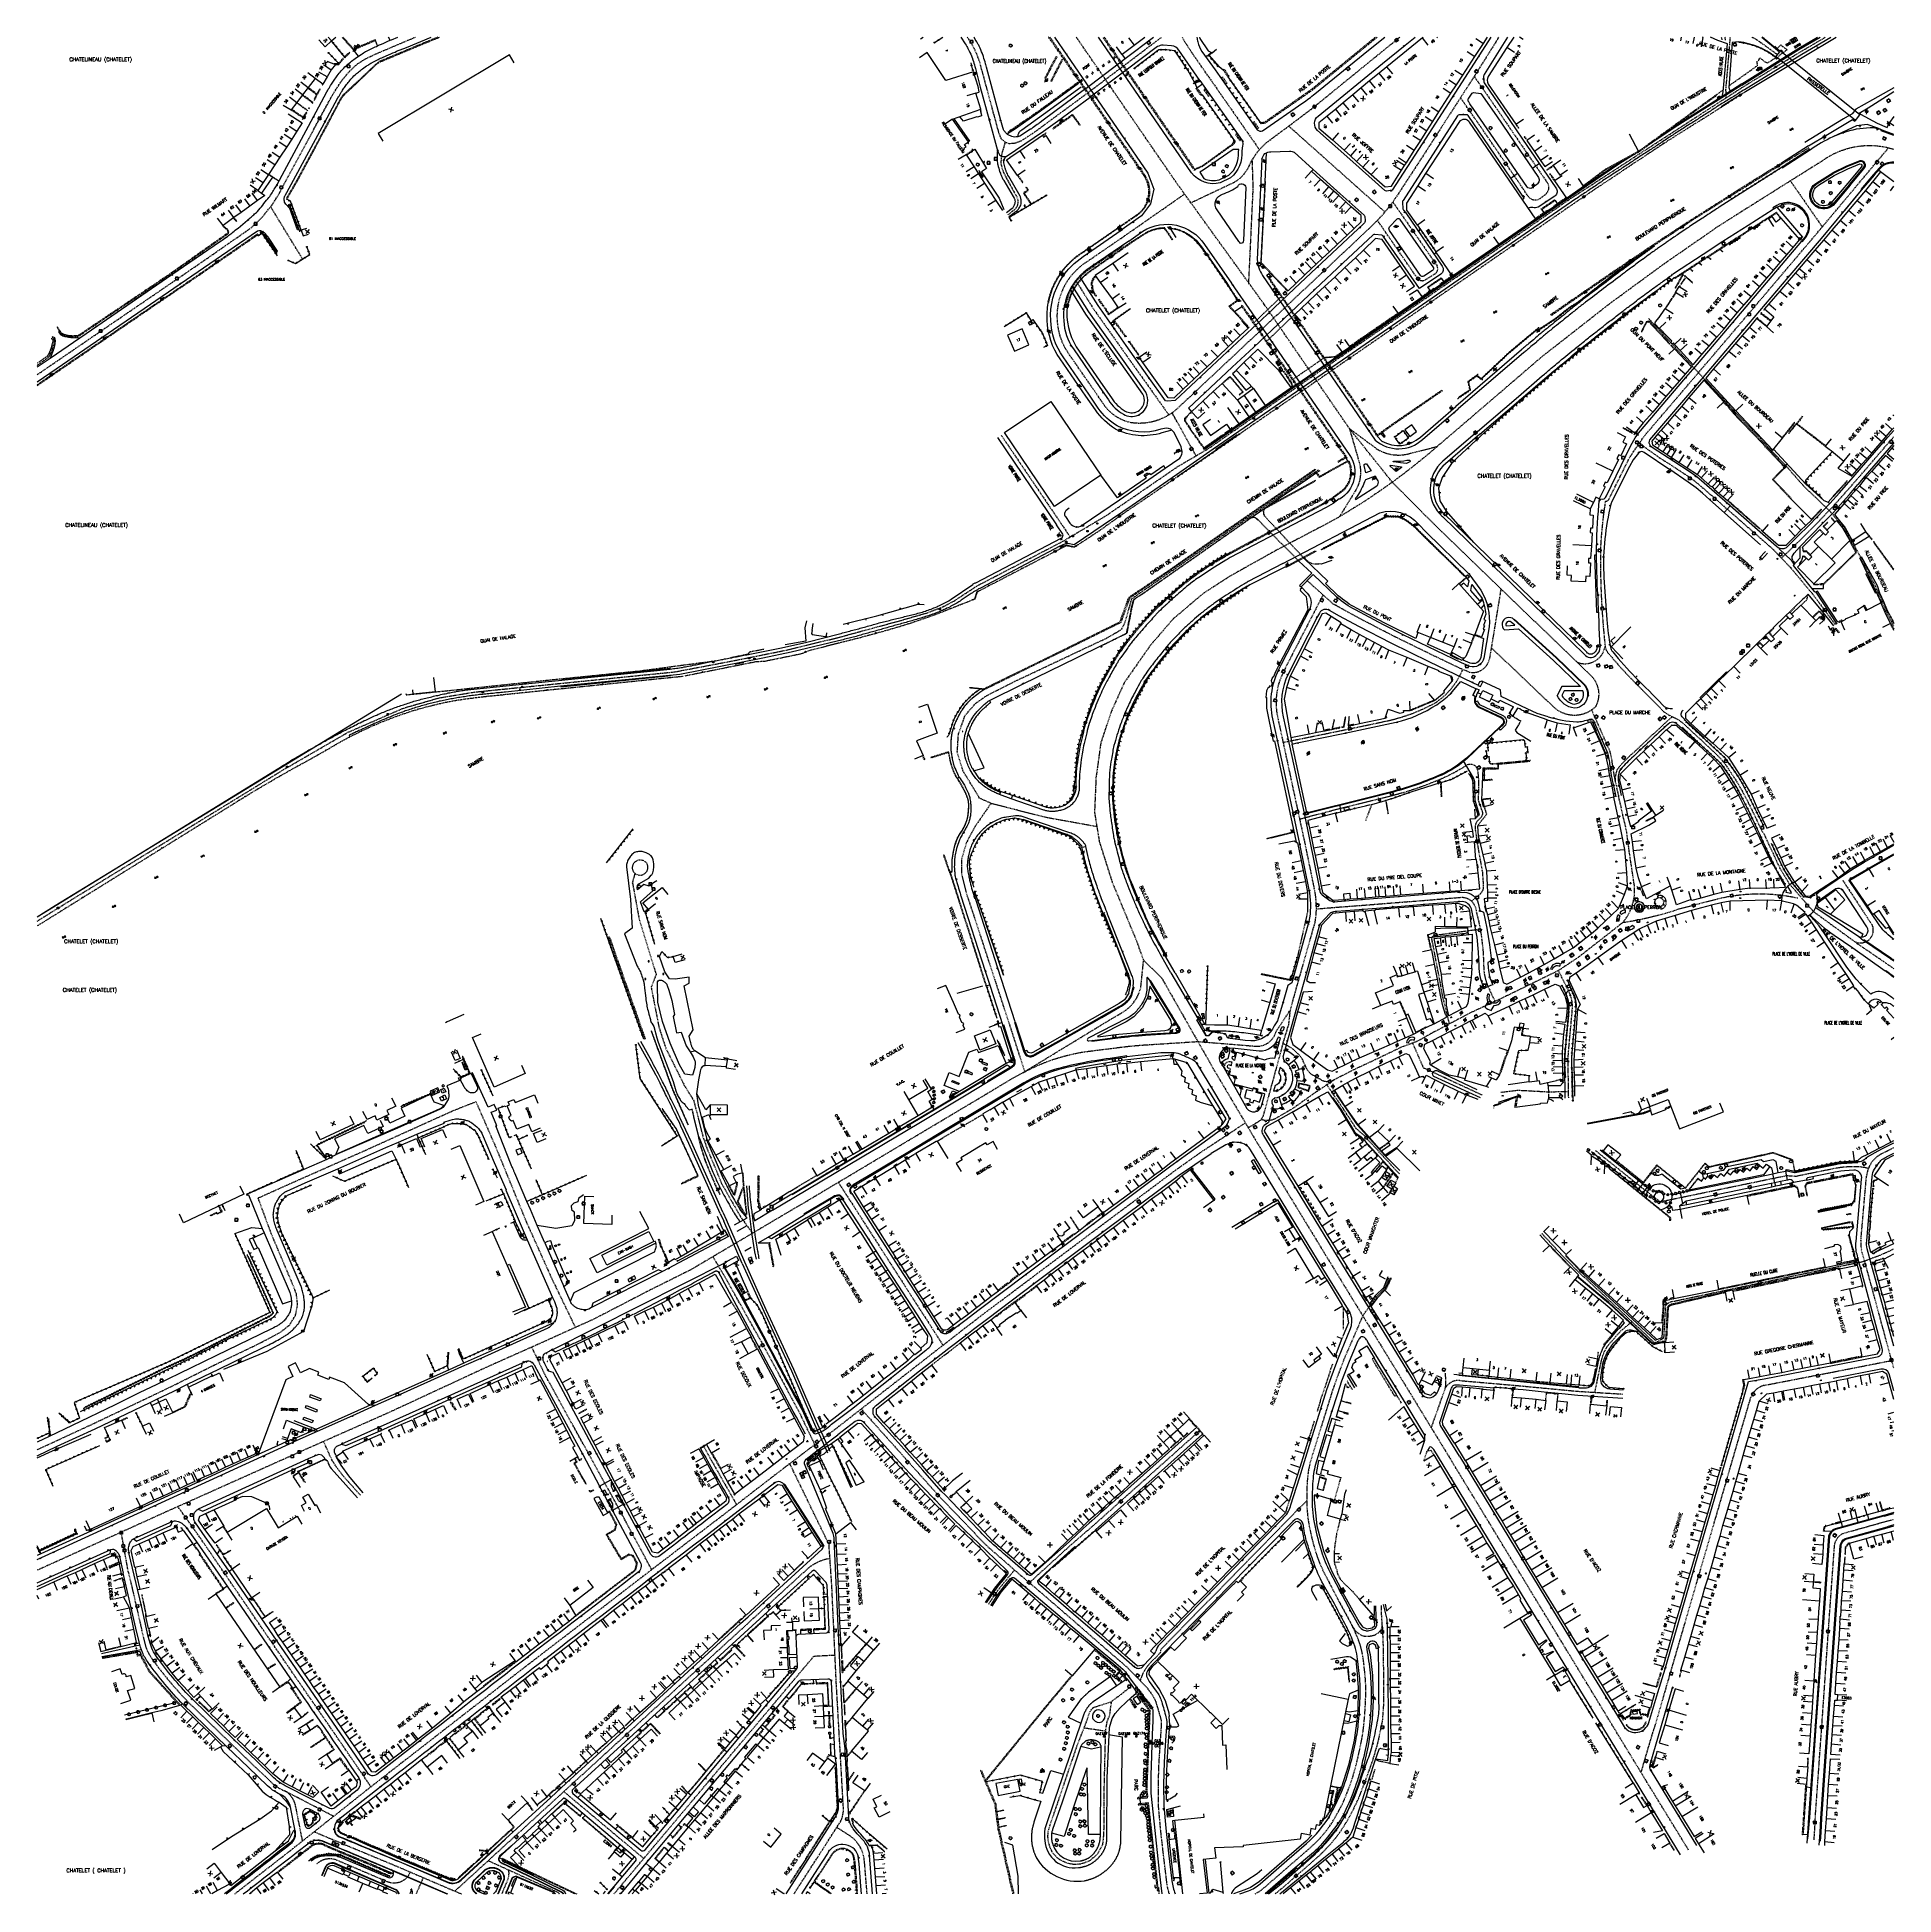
# Model space of a CAD drawing. Header units: millimetres. Extents: x 160000 to 161000, y 121000 to 122000.
import ezdxf
from ezdxf.enums import TextEntityAlignment as Align

# ---------------------------------------------------------------- set-up
doc = ezdxf.new("R2010")
doc.units = ezdxf.units.MM
doc.linetypes.add('DASHED', pattern=[0.75, 0.5, -0.25])
doc.layers.get('0').update_dxf_attribs({"linetype": 'CONTINUOUS'})
for name, color, linetype in [('W0001', 6, 'DASHED'), ('W0008', 7, 'CONTINUOUS'), ('W0017', 7, 'CONTINUOUS'), ('W0100', 7, 'CONTINUOUS'), ('W0105', 7, 'CONTINUOUS'), ('W0112', 1, 'DASHED'), ('W0211', 2, 'CONTINUOUS'), ('W0300', 7, 'CONTINUOUS'), ('W0302', 3, 'CONTINUOUS'), ('W0310', 3, 'CONTINUOUS'), ('W0322', 7, 'CONTINUOUS'), ('W0330', 7, 'CONTINUOUS'), ('W0334', 7, 'CONTINUOUS'), ('W0400', 7, 'CONTINUOUS'), ('W0402', 7, 'CONTINUOUS'), ('W0412', 7, 'CONTINUOUS'), ('W0420', 7, 'CONTINUOUS'), ('W0454', 7, 'CONTINUOUS'), ('W0469', 7, 'CONTINUOUS'), ('W0471', 7, 'CONTINUOUS'), ('W0500', 5, 'DASHED'), ('W0700', 7, 'CONTINUOUS'), ('W0980', 7, 'CONTINUOUS'), ('W0984', 7, 'CONTINUOUS'), ('W0989', 7, 'CONTINUOUS'), ('W0991', 7, 'CONTINUOUS'), ('W1102', 7, 'CONTINUOUS')]:
    doc.layers.add(name, color=color, linetype=linetype)
doc.styles.get("Standard").update_dxf_attribs({"font": 'romans.shx', "width": 0.85})

# ---------------------------------------------------------------- blocks, each defined once
blk = doc.blocks.new('t211o')
at = {"color": 0, "linetype": 'Continuous'}
for p, q in [((-0.3, 0.5), (-0.3, 0)), ((0, 1), (0, 0)), ((0.3, 0.5), (0.3, 0))]:
    blk.add_line(p, q, dxfattribs=at)
blk = doc.blocks.new('T420')
for p, q in [((0.7, 0.7), (-0.8, 0.7)), ((-0.8, 0.7), (-0.8, -0.8)), ((0.7, 0.7), (0.7, -0.8)), ((0.7, -0.8), (-0.8, -0.8))]:
    blk.add_line(p, q)
blk.add_ellipse((0, 0), major_axis=(-0.53, 0.53), ratio=1, start_param=3.926991, end_param=10.210176)
blk = doc.blocks.new('T300')
for p, q in [((-0.8, 0.5), (-0.9, 0.3)), ((-0.9, 0.3), (-0.9, 0.2)), ((-0.9, 0.2), (-0.7, 0.1)), ((-0.7, 0.6), (-0.8, 0.5)), ((-0.8, -0.1), (-0.7, 0.1)), ((-0.6, 0.7), (-0.7, 0.6)), ((-0.7, 0.1), (-0.7, 0.1)), ((-0.5, 0.7), (-0.6, 0.7)), ((-0.3, 0.6), (-0.5, 0.7)), ((-0.3, 0.6), (-0.2, 0.7)), ((-0.2, 0.6), (-0.3, 0.6)), ((-0.2, 0.7), (-0.1, 0.8)), ((-0.1, 0.8), (0.1, 0.8)), ((0.1, 0.8), (0.2, 0.7)), ((0.2, 0.7), (0.3, 0.6)), ((0.3, 0.6), (0.4, 0.5)), ((0.5, 0.5), (0.3, 0.5)), ((0.4, 0.5), (0.4, 0.5)), ((0.6, 0.4), (0.5, 0.5)), ((0.6, 0.4), (0.7, 0.3)), ((0.7, 0.3), (0.7, 0.2)), ((0.7, 0.2), (0.7, 0.1)), ((0.7, 0.1), (0.7, -0.2)), ((-0.8, -0.2), (-0.8, -0.1)), ((-0.7, -0.3), (-0.8, -0.2)), ((-0.8, -0.2), (-0.8, -0.2)), ((-0.7, -0.4), (-0.7, -0.3)), ((-0.5, -0.5), (-0.7, -0.4)), ((-0.4, -0.5), (-0.5, -0.5)), ((-0.4, -0.5), (-0.3, -0.5)), ((-0.3, -0.5), (-0.3, -0.4)), ((-0.3, -0.6), (-0.3, -0.5)), ((-0.3, -0.5), (-0.3, -0.5)), ((-0.2, -0.7), (-0.3, -0.6)), ((-0.1, -0.8), (-0.2, -0.7)), ((0.1, -0.8), (-0.1, -0.8)), ((0.2, -0.7), (0.1, -0.8)), ((0.3, -0.5), (0.2, -0.5)), ((0.3, -0.6), (0.2, -0.7)), ((0.2, -0.7), (0.2, -0.7)), ((0.5, -0.4), (0.3, -0.5)), ((0.3, -0.5), (0.3, -0.6)), ((0.3, -0.5), (0.3, -0.5)), ((0.6, -0.3), (0.5, -0.4)), ((0.7, -0.2), (0.6, -0.3)), ((0.6, -0.3), (0.6, -0.3))]:
    blk.add_line(p, q)
blk = doc.blocks.new('t322o')
at = {"color": 0, "linetype": 'Continuous'}
for radius in [0.25, 0.15]:
    blk.add_circle((0, 0), radius, dxfattribs=at)
blk = doc.blocks.new('t330o')
at = {"color": 0, "linetype": 'Continuous'}
for p, q in [((0.25, -0.25), (-0.25, 0.25)), ((-0.25, -0.25), (0.25, 0.25)), ((-0.25, 0.25), (-0.25, -0.25)), ((0.25, 0.25), (-0.25, 0.25)), ((0.25, -0.25), (0.25, 0.25)), ((-0.25, -0.25), (0.25, -0.25)), ((-0.25, -0.25), (-0.25, -0.25))]:
    blk.add_line(p, q, dxfattribs=at)
blk = doc.blocks.new('t991o')
at = {"color": 0, "linetype": 'Continuous'}
for p, q in [((-1, 1), (1, -1)), ((-1, -1), (1, 1))]:
    blk.add_line(p, q, dxfattribs=at)
blk = doc.blocks.new('T400')
for p, q in [((-0.15, 0.3), (0.15, 0.3)), ((-0.15, -0.25), (-0.15, 0.3)), ((-0.15, 0.15), (0.15, 0.15)), ((-0.15, 0), (0.15, 0)), ((0.15, 0.3), (0.15, -0.25)), ((-0.15, -0.15), (0.15, -0.15)), ((-0.15, -0.25), (-0.15, -0.3)), ((-0.15, -0.3), (0.15, -0.3)), ((0.15, -0.3), (0.15, -0.25))]:
    blk.add_line(p, q)
blk = doc.blocks.new('T471')
for p, q in [((-0.333334, 0.333334), (-0.333334, -0.333334)), ((-0.333334, 0.333334), (0.333334, 0.333334)), ((-0.333334, 0), (0, 0)), ((0.500001, 0.500001), (1.000002, 1.000002)), ((-0.500001, -0.500001), (-1.000002, -1.000002)), ((-0.333334, -0.333334), (0.333334, -0.333334))]:
    blk.add_line(p, q)
blk.add_ellipse((0, 0), major_axis=(0.471405, 0.471405), ratio=1, start_param=5.4977871438, end_param=11.780972451)
blk = doc.blocks.new('t112o')
at = {"color": 0, "linetype": 'Continuous'}
for p, q in [((-0.5, 0.5), (0.5, 0.5)), ((-0.5, -0.5), (-0.5, 0.5)), ((0.5, 0.5), (0.5, -0.5)), ((0.5, -0.5), (-0.5, -0.5))]:
    blk.add_line(p, q, dxfattribs=at)
blk = doc.blocks.new('t310o')
at = {"color": 0, "linetype": 'Continuous'}
for centre, start, end in [((-0.5, 0.4), 216.8699, 323.1304), ((0.5, -0.4), 36.8699, 143.1303)]:
    blk.add_arc(centre, 0.625, start, end, dxfattribs=at)
blk = doc.blocks.new('t500o')
at = {"color": 0, "linetype": 'Continuous'}
for centre, start, end in [((-0.5, 0.625), 216.869898, 323.130102), ((0.5, -0.125), 36.869898, 143.130102), ((0.5, -0.625), 36.869898, 143.130102), ((-0.5, 0.125), 216.869898, 323.130102)]:
    blk.add_arc(centre, 0.625, start, end, dxfattribs=at)
blk = doc.blocks.new('t105o')
for p, q in [((-0.5, 0), (0.5, 0)), ((0.5, 0), (0.2, 0.1)), ((0.5, 0), (0.2, -0.1))]:
    blk.add_line(p, q)
blk = doc.blocks.new('T412')
for p, q in [((-0.3, 1.2), (0.3, 1.2)), ((-0.3, 1.2), (-0.3, 0.6)), ((-0.3, 0.6), (0.3, 0.6)), ((-0.3, 0.3), (0.3, 0.3)), ((-0.3, -0.3), (-0.3, 0.3)), ((0, 0.9), (0.3, 0.9)), ((0.3, 0.9), (0.3, 0.6)), ((0.3, 0.3), (0.3, -0.3)), ((0.3, -0.3), (-0.3, -0.3))]:
    blk.add_line(p, q)
blk.add_ellipse((0, 0), major_axis=(0.212, 0.212), ratio=1, start_param=5.497787, end_param=11.780972)
blk = doc.blocks.new('T469')
at = {"color": 0, "linetype": 'Continuous', "flags": 128}
for points in [[(-0.4, 0.4), (0.4, -0.4)], [(-0.4, -0.4), (0.4, 0.4)]]:
    blk.add_lwpolyline(points, dxfattribs=at)
at = {"color": 0, "linetype": 'Continuous'}
blk.add_circle((0, 0), 0.5, dxfattribs=at)

msp = doc.modelspace()

# ---------------------------------------------------------------- linework, layer by layer
at = {"layer": 'W0001'}
for p, q in [((160786, 121997.9), (160787.3, 122000)), ((160865.4, 121938.7), (160913.8, 121970)), ((160913.8, 121970), (160918.8, 121973.2)), ((160826.1, 121913.2), (160865.4, 121938.7)), ((160790.5, 121888.7), (160826.1, 121913.2)), ((160679.3, 121812.1), (160790.5, 121888.7)), ((160630.8, 121778.4), (160679.3, 121812.1)), ((160614, 121768.5), (160630.8, 121778.4)), ((160576.1, 121742.5), (160614, 121768.5)), ((160552.5, 121728.5), (160576.1, 121742.5)), ((160506.1, 121704.4), (160552.5, 121728.5)), ((160493.8, 121696.3), (160506.1, 121704.4)), ((160463.9, 121685.5), (160479.5, 121690)), ((160479.5, 121690), (160487.2, 121692.9)), ((160487.2, 121692.9), (160493.8, 121696.3)), ((160431.6, 121676.7), (160463.9, 121685.5)), ((160374.7, 121664.1), (160403.6, 121669.9)), ((160403.6, 121669.9), (160431.6, 121676.7)), ((160343.6, 121658.2), (160374.7, 121664.1)), ((160235.5, 121647.3), (160343.6, 121658.2)), ((160197.5, 121638.7), (160216.7, 121644.2)), ((160216.7, 121644.2), (160235.5, 121647.3)), ((160167.4, 121625.6), (160197.5, 121638.7)), ((160132.7, 121605.5), (160167.4, 121625.6)), ((160017, 121534.5), (160132.7, 121605.5)), ((160000, 121523.9), (160017, 121534.5)), ((160523.5, 121468.7), (160531.9, 121442.8)), ((160431.5, 121383.3), (160487.9, 121295.5)), ((160502.3, 121306.7), (160429.9, 121250.3)), ((160661, 121188.6), (160683.8, 121211.8))]:
    msp.add_line(p, q, dxfattribs=at)
at = {"layer": 'W0001', "flags": 128}
for points in [[(160000, 121818.2), (160038, 121844.2), (160065.1, 121862.7), (160089.2, 121879.2), (160115.1, 121897.2), (160120.9, 121902.7), (160126.6, 121909.7), (160130.2, 121915.5), (160137.6, 121929.4), (160156.3, 121963.7), (160158.8, 121968.4), (160161.4, 121972.5), (160164.3, 121976.9), (160168.4, 121981.8), (160172.1, 121985.3), (160176.8, 121988.3), (160182, 121990.8), (160203.7, 122000)], [(160501, 122000), (160501.9, 121998.6), (160504.4, 121994.4), (160506.1, 121990.5), (160507.6, 121986.5), (160508.8, 121981.9), (160517.8, 121948.7), (160519.1, 121945.4), (160521.1, 121943.7), (160523.1, 121942.7), (160526.8, 121943), (160530.4, 121944.4), (160536.3, 121948.2), (160565.6, 121969.8)], [(160565.6, 121969.8), (160605.7, 122000)], [(160909.8, 121967.4), (160909.6, 121971.7), (160912, 122000)], [(160630.3, 121979.6), (160658.3, 121939.4)], [(160726, 121905.8), (160674.1, 121952.1)], [(160521.4, 121943.6), (160519.2, 121935.9), (160519.1, 121932.1), (160519.7, 121929.1), (160520.7, 121926.7), (160522.4, 121923.4), (160527.4, 121914.4), (160528.2, 121912.4), (160528.2, 121910.8), (160527.8, 121908.9), (160526.7, 121907.3), (160522.9, 121904.3)], [(160652.6, 121867.5), (160655, 121918.8), (160654.5, 121934.1)], [(160585.9, 121893.1), (160618, 121915.5)], [(160143, 121880.5), (160125.8, 121908.6)], [(160847, 121856.5), (160876.5, 121878.1), (160903.4, 121896.7), (160903.9, 121897.1)], [(160559.8, 121868.3), (160568.9, 121853.7), (160586, 121829.6), (160609.5, 121796.6)], [(160770.6, 121793.7), (160810.8, 121828.2), (160847, 121856.5)], [(160624.2, 121774.5), (160611.3, 121797.7)], [(160519.2, 121785.7), (160556.4, 121730.8)], [(160584.1, 121681), (160586.1, 121685.2), (160589.6, 121697.5), (160595.1, 121701.4), (160654.3, 121742.5), (160662.9, 121748.4), (160684.6, 121763.3), (160690.2, 121767)], [(160667.1, 121723.5), (160643, 121710), (160628.3, 121700.6), (160611.9, 121686.7), (160599.8, 121672.7), (160585.5, 121652.3), (160578.5, 121636.7), (160572.9, 121620), (160570.3, 121601.2), (160569.5, 121582.5), (160572.1, 121566.7), (160579.1, 121544.7), (160591.9, 121513.8), (160595.8, 121503.1), (160594.2, 121487.5)], [(160570.7, 121574.8), (160543.4, 121579.7), (160514.4, 121587.1), (160507.6, 121590.1), (160504, 121596.1), (160498.8, 121604.6), (160495.6, 121614.8), (160496.2, 121624.6), (160499.8, 121634.7), (160505.4, 121641.1), (160511.6, 121645.5), (160527.5, 121653.5), (160575.7, 121676.2), (160584.1, 121681)], [(160513.8, 121587.4), (160505.5, 121575.4), (160500.5, 121566.2), (160497.9, 121557.4), (160497.9, 121549.3), (160500.4, 121539), (160504.1, 121528), (160523.5, 121468.7)], [(160320.7, 121544.4), (160322.1, 121549.6)], [(160320.7, 121544.4), (160324.3, 121524.7), (160333.4, 121495.1), (160330.7, 121488.3), (160334.9, 121466.8), (160338.7, 121455.2), (160348.6, 121435.4), (160353.7, 121427.2), (160354.8, 121422.8), (160358.6, 121407.7), (160361, 121400.9), (160364.8, 121392), (160368.6, 121382.7), (160373.8, 121373.5), (160379, 121364.5), (160385.3, 121355.8)], [(160595.8, 121503.1), (160605.8, 121493.1)], [(160605.8, 121493.1), (160633.8, 121443.9), (160656.3, 121405.9), (160694, 121344), (160761.9, 121233.1)], [(160000, 121239.2), (160000.5, 121239.5), (160029.5, 121252.9), (160071.5, 121272.9), (160095.3, 121284.8), (160118.9, 121296.1), (160130.9, 121302.4), (160135.9, 121306.4), (160139.1, 121311.5), (160140.3, 121317.2), (160139.6, 121323.2), (160138.2, 121327), (160126.2, 121355.4), (160119, 121374.8), (160133.9, 121381.5), (160174.8, 121399.6), (160223.7, 121421.7), (160236.3, 121426.7), (160246.7, 121402.9), (160263.4, 121362.1), (160277.4, 121330.9), (160289.9, 121305.1)], [(160625.8, 121398.8), (160650.8, 121415.3)], [(160502.3, 121306.7), (160510, 121312.6), (160574.1, 121360.7), (160612.9, 121389.6), (160625.8, 121398.8)], [(160410.1, 121370.5), (160351.8, 121336), (160331.4, 121325.9), (160299.9, 121309.6), (160272, 121297), (160241.7, 121283.5), (160190, 121259.5), (160143.9, 121239.1), (160069.3, 121205.7), (160000, 121174.3)], [(160843.8, 121322.4), (160830.7, 121334.5), (160822.5, 121342.7), (160810.4, 121355.8)], [(160371, 121331.4), (160364, 121343.2)], [(160273.6, 121279.5), (160266.4, 121294.5)], [(160331, 121174.6), (160312.9, 121208.3), (160273.6, 121279.5)], [(160966.8, 121281), (160998.9, 121287.3)], [(160626.2, 121249.5), (160568.4, 121198), (160557.5, 121188.6)], [(160889.5, 121023.6), (160863.8, 121065.5), (160861.7, 121069), (160761.9, 121233.1)], [(160087.8, 121191.8), (160075.8, 121208.6)], [(160995.6, 121200.6), (161000, 121201.8)], [(160049.1, 121173.4), (160045.3, 121194.8)], [(160557.5, 121188.6), (160534.4, 121167.6)], [(160310.7, 121000), (160418.4, 121128.1), (160429.7, 121128.7)], [(160589.1, 121111.6), (160582.8, 121106.7), (160578.5, 121103.5)], [(160563.9, 121089.5), (160575.4, 121087.8)], [(160870.1, 121086.9), (160868.3, 121080.9), (160863.8, 121065.5)], [(160283.7, 121055.1), (160326.7, 121019.1)], [(160207.9, 121008.8), (160204.1, 121000)]]:
    msp.add_lwpolyline(points, dxfattribs=at)
at = {"layer": 'W0001'}
for points in [[(160822.4, 121670.1), (160752.6, 121737.5), (160729.9, 121760.3), (160706.8, 121789.2), (160660.9, 121856.1), (160613.9, 121921.2), (160559.7, 122000, 0.083942)], [(160630.3, 121979.6), (160622.3, 121991.1, -0.01802), (160616.7, 122000)], [(160652.9, 121931.2, -0.119908), (160664, 121944.6), (160674.1, 121952.1), (160686.6, 121961.5), (160721.4, 121989.8), (160733.6, 121999.7), (160734, 122000)], [(160923.5, 122000, -0.041445), (160928.1, 121997.3), (160937.2, 121990.7)], [(160786, 121997.9), (160772.4, 121976.3), (160765.2, 121965.2), (160749.3, 121940.4), (160732.1, 121914, -0.057121), (160717.5, 121897), (160714.1, 121893.8), (160691.8, 121872.9), (160680, 121861.8), (160665.1, 121847.8), (160641, 121825.2), (160614.7, 121800.5, -0.227194), (160589.2, 121792.5, -0.203089), (160574.1, 121802.7), (160569.6, 121809.3), (160555.2, 121830.1, -0.134983), (160549.4, 121847, -0.276635), (160565.2, 121878.9), (160585.9, 121893.1)], [(161000, 121939.5, 0.236797), (160961.1, 121933.1, 0.302876)], [(160730.2, 121911.2), (160754, 121876.9, -0.402679), (160752.7, 121872.4), (160748, 121869.4, -0.410075), (160743.2, 121870.4), (160721.9, 121901.3, -0.378634)], [(160844.6, 121750, 0.248474), (160846.5, 121751), (160857.6, 121773.4), (160860.1, 121777.2), (160865.7, 121785.3), (160890.5, 121814.3), (160916, 121844.2), (160940.3, 121872.8), (160958.2, 121893.9), (160979.3, 121919.1)], [(160862.9, 121781.2), (160873.7, 121773.6), (160880.1, 121769.5), (160888.8, 121763.8), (160892.3, 121761.3), (160896.3, 121758), (160908.7, 121747.2), (160935.2, 121724, 0.001303), (160935.2, 121723.9), (160944.4, 121714.3), (160956.5, 121699.8), (160968.6, 121683.5)], [(160896.2, 121621.5), (160886, 121630.9, 0.037716), (160881.1, 121633.8, -0.05655), (160876.2, 121636.7, 0.000154), (160859.3, 121653.7, -0.022017), (160846.2, 121668.3, -0.158968), (160844.5, 121672.1, -0.029516), (160842, 121724.8, -0.022319), (160844.6, 121750)], [(160788.4, 121702.9), (160782.2, 121665.1, -0.453779), (160770.5, 121658.3), (160769.7, 121658.7), (160766.5, 121660), (160751.5, 121667.2), (160731, 121677.2), (160713.7, 121686.2), (160703.4, 121691.8), (160698.1, 121694.7), (160684, 121707.3)], [(160822.4, 121670.1), (160837.5, 121655.5, -0.322297), (160839.6, 121639.6, -0.408573), (160816.3, 121639.7)], [(160829.3, 121663.4, 0.491781), (160844.5, 121672.1, 0.491781)], [(160671, 121620.2), (160689.9, 121624), (160706.5, 121627.4), (160726.4, 121631.6, 0.07548), (160753.4, 121641.7, 0.149116), (160767.8, 121659.4, 0.102445)], [(160837.2, 121637.7), (160847.2, 121615.1, -0.054114), (160848.5, 121607.9, 0.028412), (160850.4, 121597.2), (160851.8, 121591.1)], [(160880.6, 121634, 0.004267), (160857.7, 121612.7, 0.053374), (160851, 121605.5, 0.122489), (160850, 121598.8)], [(160854.1, 121523.2, 0.201071), (160860.3, 121543.1), (160857.5, 121561.6), (160856.1, 121572.3), (160851.8, 121591.1)], [(160972.5, 121545.9), (160988.5, 121521.6, -0.699077), (160978.8, 121513)], [(160948.4, 121536.2, 0.11629), (160904.3, 121535.6), (160883.3, 121530.1, -0.037935), (160854.1, 121523.2), (160830.6, 121504.8), (160819.4, 121497.3), (160791.4, 121483.6), (160771.3, 121474.2), (160750.1, 121463), (160743.4, 121459.2), (160734.8, 121456), (160721.2, 121449.5), (160709, 121443.8), (160698.5, 121438.4, -0.236266), (160691.8, 121438.3), (160687.3, 121440.9, -0.107682), (160684.2, 121443.6), (160681.4, 121449.6, 0.156616), (160670.9, 121458)], [(161000, 121498.3, 0.013429), (160996.3, 121500.9), (160981.8, 121510.8)], [(161000, 121283.1), (160998.7, 121287.9), (160985.1, 121338), (160982.6, 121346.7, -0.078779), (160982.3, 121352), (160985.3, 121386.5, -0.255904), (160993.6, 121398.7), (161000, 121402)], [(160418.9, 121241.9), (160411.1, 121258.2, -0.000901), (160390, 121297.5), (160371, 121331.4)], [(160870.1, 121086.9, 0.03102), (160871.6, 121091), (160877.8, 121112.4), (160887.6, 121146.1), (160895.5, 121173.2), (160904.3, 121203.3), (160910.5, 121224.6), (160922.9, 121267.2, -0.238398), (160930.1, 121273.9), (160966.8, 121281)], [(160750.9, 121251.1), (160758.6, 121272.7, -0.286904), (160766.2, 121276.5), (160795.1, 121274), (160830.1, 121270.7), (160854.1, 121269.2)], [(160429.9, 121250.3), (160415.3, 121239.3, 0.00239), (160379.6, 121211.9, -0.000744), (160355.5, 121193.4, 0.000099), (160325.6, 121170.5, -0.000228), (160264.9, 121123.9), (160224.9, 121092.8), (160196.6, 121070.8, 0.003875), (160168.3, 121048.6, 0.000766), (160138.4, 121024.9, -0.000174), (160106.4, 121000, -0.000572)], [(160359, 121240.9, 0.002505), (160376.7, 121209.7, -0.376341)], [(160179.8, 121057.7, 0.000743), (160157.2, 121090.7, 0.000339), (160138.8, 121117.3), (160087.8, 121191.8)], [(160049.1, 121173.4), (160053.5, 121154.6), (160057.2, 121138.1), (160058.3, 121133.8, 0.066269), (160060.4, 121129, 0.021795), (160063.2, 121124.8, 0.032929), (160080.7, 121104), (160115.7, 121070.1), (160125.9, 121060.3, 0.092226), (160133.2, 121055.5, -0.225869), (160138.9, 121048.2), (160142.8, 121028.4)], [(160149.2, 121033.5, 0.001512), (160192.5, 121015.4), (160228.5, 121000, -0.054542)], [(160447, 121000), (160447, 121000.3), (160446.7, 121004.3), (160445.7, 121016.4), (160445.4, 121019, 0.209449), (160437.6, 121031.4), (160430.6, 121035.9)]]:
    msp.add_lwpolyline(points, format="xyb", dxfattribs=at)
for points in [[(160918.8, 121973.2), (160949.7, 121992.1), (160963.2, 122000)], [(160979.3, 121919.1), (160997.1, 121940.3)], [(160961.1, 121933.1), (160944.3, 121922.6), (160910.8, 121901.5), (160903.9, 121897.1)], [(160944.3, 121922.6), (160961.5, 121897.8)], [(160867.8, 121848.6), (160882.5, 121832.6), (160894.8, 121819.3), (160898.2, 121815.8), (160909, 121804.1), (160915.2, 121797.4), (160920.9, 121791.4), (160934.4, 121777.1), (160942.2, 121768.8), (160951.4, 121758.3), (160954.6, 121755.3), (160965.2, 121745.1), (160969.6, 121740), (160972.9, 121736), (160982.1, 121720), (160990.1, 121704.2), (160991.7, 121700.5), (160993.8, 121695.7), (160995.8, 121690.9), (160996.8, 121688.9), (160998.8, 121685), (161000, 121682.7)], [(160979.9, 121761.5), (160998.1, 121782.6), (161000, 121784.8)], [(160939.5, 121719.4), (160949.7, 121729.3), (160956.1, 121735.6), (160960.2, 121739.8), (160967.3, 121747.3), (160972.4, 121753), (160979.9, 121761.5)], [(160816.3, 121639.7), (160783.2, 121671.2)], [(160896.2, 121621.5), (160901.6, 121616.4), (160905.1, 121613.1), (160908.7, 121609.2), (160911.4, 121605.2), (160913.8, 121601.6), (160916.3, 121597.5), (160918.9, 121593), (160922, 121587), (160923.8, 121583.4), (160925.5, 121579.8), (160927.2, 121576.2), (160928.9, 121572.6), (160930.2, 121570.7), (160931.6, 121567.5), (160934.3, 121561.8), (160936.6, 121556.8), (160938.7, 121552.3), (160943.8, 121543.9), (160956.7, 121529.1), (160981.8, 121510.8)], [(160740.8, 121458.2), (160746.6, 121445), (160778.5, 121430.2)], [(160733.7, 121387.8), (160714.3, 121408.9), (160710.5, 121412.1), (160703.2, 121423.3), (160694.6, 121435.8)], [(160788.3, 121431.8), (160797.4, 121432.9), (160813.9, 121432), (160824.9, 121432.2)], [(160714, 121311.4), (160721.4, 121321.6), (160725.5, 121325.8), (160728.2, 121332), (160728.2, 121332)], [(160843.8, 121322.4), (160871.1, 121296.9), (160872.8, 121297.5), (160876.2, 121299.5), (160876.4, 121303.1), (160876.9, 121312.2)], [(160605.1, 121130.1), (160605.4, 121131.9), (160659.5, 121187), (160661, 121188.6)], [(160159.7, 121041.8), (160133.3, 121055.5)]]:
    msp.add_lwpolyline(points, dxfattribs=at)
at = {"layer": 'W0001', "flags": 128}
for points in [[(160774, 121978.9), (160787.9, 121958.9), (160797.8, 121944.3), (160807.2, 121930.6), (160812.9, 121922.3, -0.438197), (160811.8, 121914.8), (160809.3, 121912.9, -0.405762), (160803.2, 121914.1), (160795.6, 121925.3), (160779.1, 121949.4), (160766.6, 121967.4, -0.052611)], [(160652.9, 121931.2, -0.169917), (160644.4, 121921.6), (160621.4, 121910.7)], [(160770.6, 121793.7), (160752, 121777.8, -0.048507), (160697.2, 121739.3), (160667.1, 121723.5)], [(160706.8, 121789.2), (160712, 121771.2, -0.212341), (160709.8, 121755.3), (160701.5, 121741.8)], [(160706.8, 121789.2), (160721.9, 121778, 0.198862), (160739.1, 121775.7), (160754.2, 121779.6)], [(160692.6, 121699.6), (160672.6, 121660.9), (160671.2, 121658, 0.174943), (160668.2, 121633.4), (160670.7, 121621.9), (160679.4, 121581.4), (160682.7, 121566.2), (160687.8, 121541.3), (160688.1, 121539.6, -0.089297), (160688.1, 121523), (160678.3, 121488.5), (160674.8, 121475.8), (160674, 121468.3), (160671.6, 121460.4), (160668.9, 121450.4), (160660.5, 121419.6, -0.17197), (160658, 121416), (160652.3, 121412.6)], [(160679.9, 121578.9), (160702, 121584.7), (160729.8, 121591.6, 0.041073), (160756.2, 121600.6, 0.043391), (160770.2, 121608.1, -0.505932), (160775.7, 121605.4, -0.048039), (160776.3, 121598.7), (160776.2, 121589), (160778.3, 121583, -0.280422), (160777.7, 121580), (160776, 121578.1, 0.230943), (160774.5, 121573.7), (160775.6, 121565.9), (160778.4, 121550.4), (160778.9, 121543.1, -0.223963), (160777.2, 121538.5), (160772.5, 121534.7)], [(160688.8, 121530.5), (160699.7, 121531.4), (160714.2, 121532.5), (160730.4, 121533.8), (160747, 121535.1), (160767.6, 121536.8, -0.313926), (160774.7, 121531.1), (160776.9, 121521.4), (160777.9, 121515.6), (160778.8, 121507.4), (160779.1, 121500.2, 0.104244), (160781.6, 121488.3), (160785.2, 121480.7)], [(160760.7, 121468.6), (160757, 121483.5), (160755.8, 121490.4), (160752.2, 121509.2), (160751.3, 121513.9, -0.47796), (160753.4, 121516.4), (160777.2, 121519.7)], [(160824.9, 121428.7), (160824.6, 121446.7, -0.028583), (160825.1, 121456.7), (160826.8, 121475.3), (160826.9, 121477, 0.11505), (160825.4, 121485.2), (160819.4, 121497.3)], [(160530.8, 121442.2), (160575, 121469.1), (160584.6, 121474.8, 0.196992), (160594.2, 121487.5, 0.365129)], [(160625.2, 121459.1), (160655.9, 121456.6, 0.375359), (160667.3, 121464.5), (160674.8, 121475.8)], [(160410.1, 121370.5), (160440.3, 121388.5), (160477.5, 121410.7), (160502, 121425.3), (160514.9, 121433), (160524.2, 121438.6), (160530.8, 121442.2, -0.083194), (160563.6, 121453.5), (160582.7, 121455.9, -0.017685), (160597.3, 121457.3), (160625.2, 121459.1, 0.130003)], [(160698.5, 121438.4), (160686.4, 121430.2), (160676.5, 121423.1), (160667.4, 121417.8, -0.22369), (160659.2, 121417.1, -3.67405)], [(160839.4, 121400.3), (160861.5, 121382.6), (160874.1, 121372.8), (160935.4, 121385.5), (160942.3, 121386.9), (160947.4, 121386.6), (160953.2, 121387.8), (160968, 121390.8, -0.055605), (160979.5, 121391.8, -0.05679), (160986.4, 121390.9)], [(160876.9, 121312.2), (160877.1, 121316.6, -0.229024), (160880.7, 121319.1), (160881.9, 121319.3), (160951.3, 121334), (160984.3, 121340.8, -0.020203), (160990, 121343.1, 0.037283), (161000, 121347.5)], [(160714, 121311.4), (160703.8, 121287.8), (160699.8, 121277.2), (160697.4, 121270.3), (160694.3, 121260.3), (160690.7, 121248.8), (160686.3, 121234.6, 0.054502), (160684.2, 121223.9, 0.021508), (160683.8, 121212.2, 0.048488), (160685.2, 121197.8, 0.027584), (160688.8, 121183.6, 0.044055), (160693.6, 121172.1), (160700.3, 121159.2), (160704.9, 121150.7), (160708.2, 121144.6, 0.046836), (160710.2, 121141.6, 0.172908), (160714.8, 121138.9, 0.097685), (160717.9, 121138.9, 0.022541), (160719.8, 121139.3, 0.11845), (160722.9, 121141.1, 0.182727), (160724.5, 121144.4), (160724.2, 121149.2), (160724, 121155.3)], [(160839, 121270.1), (160842.2, 121285.5, -0.04426), (160843.9, 121291.4, -0.106752), (160848.1, 121297.7), (160852.9, 121303.2), (160859, 121308.2)], [(160758.6, 121272.7, 0.039019), (160758.5, 121280.5)], [(160443.8, 121261.2), (160464.8, 121237.7), (160475, 121226.3), (160485, 121215.1), (160487.1, 121212.8), (160501.1, 121198.3), (160505.1, 121194.1, 0.033485), (160513.2, 121186, 0.000445), (160519.4, 121180.6), (160529.6, 121171.7), (160541.1, 121161.9), (160556.4, 121148.7), (160572.8, 121134.4), (160586.8, 121122.3), (160597.6, 121111.3), (160600.4, 121107.5, -0.085968), (160602.8, 121102.5, -0.007452), (160605.1, 121094.6, -0.093795), (160605.4, 121090.3), (160604.9, 121083.1), (160604.1, 121071), (160603.7, 121059), (160603.8, 121047.3), (160604.9, 121035.1), (160606.4, 121021.7), (160608.2, 121006.8, 0.050021), (160609.7, 121000, 0.145849)], [(160174.1, 121214.7), (160168.7, 121220.8, -0.052659), (160158.7, 121233.8), (160154.3, 121243.7)], [(160407.6, 121000), (160417.5, 121015.3), (160433.1, 121039.6, 0.116001), (160434.2, 121047.5), (160431.3, 121098.4), (160430.4, 121114.3), (160428, 121166.4), (160426.5, 121188.2), (160405.4, 121231.7)], [(160957.1, 121029.1), (160957.5, 121035.4), (160957.9, 121043.6), (160961.2, 121089.7), (160964.9, 121143.2), (160968.1, 121187.8, -0.244261), (160972.7, 121194.2), (160973.8, 121194.5), (160995.6, 121200.6)], [(160427, 121180.6, 0.131842), (160415.5, 121175.6), (160225, 121001.5)], [(160512.5, 121156.1), (160516, 121161.5), (160520.2, 121167), (160526.5, 121174.5, -0.180883)], [(160656, 121000, 0.064891), (160660.7, 121003.2), (160675.1, 121015.7), (160685.6, 121024.8, 0.082781), (160699, 121041, 0.034048), (160705.1, 121053.3, 0.034994), (160710.1, 121068.3, 0.013626), (160713.2, 121081.8, 0.025405), (160714.7, 121092.3, 0.017379), (160715.6, 121107.3, 0.034644), (160715.1, 121119.2), (160714.4, 121125.4, 0.06619), (160711.5, 121137.3, 0.023705), (160708, 121145, 0.009923)], [(160724.5, 121144.4), (160725, 121131.4), (160725.1, 121118), (160725.2, 121102.8), (160724.5, 121093.2), (160722, 121081.3), (160719.2, 121071.7), (160715.7, 121062), (160713.8, 121057.1, -0.030489), (160709.3, 121046.5, -0.024252), (160703.4, 121035.9, -0.04608), (160695.8, 121026, -0.027069), (160687.6, 121018), (160671.4, 121003.8), (160666.8, 121000)], [(160605.1, 121130.1), (160600.1, 121125, 0.127401), (160594.1, 121114.9, 0.063052)], [(160200.9, 121011.8, -0.424517), (160188.7, 121006.5), (160161.1, 121018.3, 0.285779), (160150.4, 121016)], [(160243, 121017.9), (160280.2, 121001, -0.178821), (160281.2, 121000)], [(160253.8, 121013, -0.144259), (160253.2, 121007.1), (160250.2, 121000)]]:
    msp.add_lwpolyline(points, format="xyb", dxfattribs=at)
msp.add_lwpolyline([(160320.5, 121552.6, 1.219704), (160328.5, 121554.8, 0.743581)], format="xyb", close=True, dxfattribs=at)
msp.add_lwpolyline([(160555.7, 121066.8), (160560, 121079.4), (160565.9, 121094.7), (160566.8, 121097.8), (160568.8, 121100.4), (160578.5, 121103.5), (160577.5, 121096), (160576.1, 121092.6), (160575.4, 121088.4), (160575.1, 121079), (160574.6, 121057.7), (160574.5, 121039.9), (160574.4, 121031.9), (160573.8, 121026.6), (160571, 121021.3), (160566.7, 121017.7), (160562.2, 121016.1), (160558.6, 121015.8), (160554.7, 121016.5), (160550.7, 121018.5), (160549.5, 121019.4), (160547.1, 121022), (160545.6, 121024.8), (160544.7, 121028.1), (160544.4, 121031), (160544.6, 121033.7), (160545.6, 121037.2), (160547.6, 121043), (160549.7, 121049.1), (160552.9, 121058.6)], close=True, dxfattribs=at)
at = {"layer": 'W0008'}
for p, q in [((160792, 122000), (160789.2, 121995.6)), ((160916.6, 121969.9), (160915.9, 121969.4)), ((160917.3, 121970.3), (160916.6, 121969.9)), ((160918, 121970.8), (160917.3, 121970.3)), ((160918.7, 121971.2), (160918, 121970.8)), ((160919.4, 121971.6), (160918.7, 121971.2)), ((160919.6, 121971.8), (160919.4, 121971.6)), ((160900.5, 121959.7), (160899.8, 121959.3)), ((160901.2, 121960.2), (160900.5, 121959.7)), ((160901.9, 121960.6), (160901.2, 121960.2)), ((160902.6, 121961.1), (160901.9, 121960.6)), ((160903.3, 121961.5), (160902.6, 121961.1)), ((160903.9, 121962), (160903.3, 121961.5)), ((160904.6, 121962.4), (160903.9, 121962)), ((160905.3, 121962.8), (160904.6, 121962.4)), ((160906, 121963.3), (160905.3, 121962.8)), ((160906.7, 121963.7), (160906, 121963.3)), ((160907.4, 121964.2), (160906.7, 121963.7)), ((160908.1, 121964.6), (160907.4, 121964.2)), ((160908.8, 121965), (160908.1, 121964.6)), ((160909.5, 121965.5), (160908.8, 121965)), ((160910.3, 121965.9), (160909.5, 121965.5)), ((160911, 121966.4), (160910.3, 121965.9)), ((160911.7, 121966.8), (160911, 121966.4)), ((160912.4, 121967.3), (160911.7, 121966.8)), ((160913.1, 121967.7), (160912.4, 121967.3)), ((160913.8, 121968.1), (160913.1, 121967.7)), ((160914.5, 121968.6), (160913.8, 121968.1)), ((160915.2, 121969), (160914.5, 121968.6)), ((160915.9, 121969.4), (160915.2, 121969)), ((160885.1, 121949.9), (160884.4, 121949.5)), ((160885.8, 121950.4), (160885.1, 121949.9)), ((160886.5, 121950.8), (160885.8, 121950.4)), ((160887.2, 121951.3), (160886.5, 121950.8)), ((160887.9, 121951.7), (160887.2, 121951.3)), ((160888.6, 121952.2), (160887.9, 121951.7)), ((160889.3, 121952.6), (160888.6, 121952.2)), ((160890, 121953.1), (160889.3, 121952.6)), ((160890.7, 121953.5), (160890, 121953.1)), ((160891.4, 121953.9), (160890.7, 121953.5)), ((160892.1, 121954.4), (160891.4, 121953.9)), ((160892.8, 121954.8), (160892.1, 121954.4)), ((160893.5, 121955.3), (160892.8, 121954.8)), ((160894.2, 121955.7), (160893.5, 121955.3)), ((160894.9, 121956.2), (160894.2, 121955.7)), ((160895.6, 121956.6), (160894.9, 121956.2)), ((160896.3, 121957.1), (160895.6, 121956.6)), ((160897, 121957.5), (160896.3, 121957.1)), ((160897.7, 121958), (160897, 121957.5)), ((160898.4, 121958.4), (160897.7, 121958)), ((160899.1, 121958.9), (160898.4, 121958.4)), ((160899.8, 121959.3), (160899.1, 121958.9)), ((160870.1, 121940.2), (160869.5, 121939.7)), ((160870.8, 121940.6), (160870.1, 121940.2)), ((160871.4, 121941), (160870.8, 121940.6)), ((160872.1, 121941.4), (160871.4, 121941)), ((160872.8, 121941.9), (160872.1, 121941.4)), ((160873.4, 121942.3), (160872.8, 121941.9)), ((160874.1, 121942.7), (160873.4, 121942.3)), ((160874.7, 121943.2), (160874.1, 121942.7)), ((160875.4, 121943.6), (160874.7, 121943.2)), ((160876.1, 121944.1), (160875.4, 121943.6)), ((160876.8, 121944.5), (160876.1, 121944.1)), ((160877.5, 121945), (160876.8, 121944.5)), ((160878.2, 121945.4), (160877.5, 121945)), ((160878.9, 121945.9), (160878.2, 121945.4)), ((160879.6, 121946.3), (160878.9, 121945.9)), ((160880.3, 121946.8), (160879.6, 121946.3)), ((160881, 121947.2), (160880.3, 121946.8)), ((160881.6, 121947.7), (160881, 121947.2)), ((160882.3, 121948.1), (160881.6, 121947.7)), ((160883, 121948.6), (160882.3, 121948.1)), ((160883.7, 121949), (160883, 121948.6)), ((160884.4, 121949.5), (160883.7, 121949)), ((160854.3, 121929.8), (160853.6, 121929.4)), ((160855, 121930.3), (160854.3, 121929.8)), ((160855.7, 121930.7), (160855, 121930.3)), ((160856.4, 121931.2), (160855.7, 121930.7)), ((160857.1, 121931.6), (160856.4, 121931.2)), ((160857.8, 121932.1), (160857.1, 121931.6)), ((160858.5, 121932.6), (160857.8, 121932.1)), ((160859.2, 121933), (160858.5, 121932.6)), ((160859.8, 121933.5), (160859.2, 121933)), ((160860.5, 121933.9), (160859.8, 121933.5)), ((160861.2, 121934.4), (160860.5, 121933.9)), ((160861.9, 121934.8), (160861.2, 121934.4)), ((160862.6, 121935.3), (160861.9, 121934.8)), ((160863.3, 121935.7), (160862.6, 121935.3)), ((160864, 121936.2), (160863.3, 121935.7)), ((160864.7, 121936.6), (160864, 121936.2)), ((160865.4, 121937.1), (160864.7, 121936.6)), ((160866.1, 121937.5), (160865.4, 121937.1)), ((160866.8, 121938), (160866.1, 121937.5)), ((160867.5, 121938.4), (160866.8, 121938)), ((160868.2, 121938.9), (160867.5, 121938.4)), ((160868.8, 121939.3), (160868.2, 121938.9)), ((160869.5, 121939.7), (160868.8, 121939.3)), ((160839.1, 121919.8), (160838.4, 121919.4)), ((160839.8, 121920.3), (160839.1, 121919.8)), ((160840.4, 121920.8), (160839.8, 121920.3)), ((160841.1, 121921.2), (160840.4, 121920.8)), ((160841.8, 121921.7), (160841.1, 121921.2)), ((160842.5, 121922.1), (160841.8, 121921.7)), ((160843.2, 121922.6), (160842.5, 121922.1)), ((160843.9, 121923.1), (160843.2, 121922.6)), ((160844.6, 121923.5), (160843.9, 121923.1)), ((160845.3, 121924), (160844.6, 121923.5)), ((160846, 121924.4), (160845.3, 121924)), ((160846.7, 121924.9), (160846, 121924.4)), ((160847.4, 121925.3), (160846.7, 121924.9)), ((160848.1, 121925.8), (160847.4, 121925.3)), ((160848.7, 121926.2), (160848.1, 121925.8)), ((160849.4, 121926.7), (160848.7, 121926.2)), ((160850.1, 121927.1), (160849.4, 121926.7)), ((160850.8, 121927.6), (160850.1, 121927.1)), ((160851.5, 121928), (160850.8, 121927.6)), ((160852.2, 121928.5), (160851.5, 121928)), ((160852.9, 121928.9), (160852.2, 121928.5)), ((160853.6, 121929.4), (160852.9, 121928.9)), ((160828.8, 121912.9), (160794, 121888.8)), ((160829.5, 121913.3), (160828.8, 121912.9)), ((160830.2, 121913.8), (160829.5, 121913.3)), ((160830.8, 121914.3), (160830.2, 121913.8)), ((160831.5, 121914.7), (160830.8, 121914.3)), ((160832.2, 121915.2), (160831.5, 121914.7)), ((160832.9, 121915.7), (160832.2, 121915.2)), ((160833.6, 121916.1), (160832.9, 121915.7)), ((160834.3, 121916.6), (160833.6, 121916.1)), ((160834.9, 121917.1), (160834.3, 121916.6)), ((160835.6, 121917.5), (160834.9, 121917.1)), ((160836.3, 121918), (160835.6, 121917.5)), ((160837, 121918.5), (160836.3, 121918)), ((160837.7, 121918.9), (160837, 121918.5)), ((160838.4, 121919.4), (160837.7, 121918.9)), ((160794, 121888.8), (160706, 121828.1)), ((160706, 121828.1), (160633.5, 121778.1)), ((160633.5, 121778.1), (160613.6, 121764.3)), ((160613.6, 121764.3), (160589.7, 121747.8)), ((160589.7, 121747.8), (160558.6, 121726.6)), ((160505.6, 121706.2), (160551.6, 121730.1)), ((160552.4, 121732.3), (160549.1, 121737.4)), ((160551.6, 121730.1), (160552, 121730.4)), ((160552, 121730.4), (160552.3, 121730.8)), ((160552.3, 121730.8), (160552.5, 121731.4)), ((160552.6, 121731.9), (160552.4, 121732.3)), ((160552.5, 121731.4), (160552.6, 121731.9)), ((160550.8, 121725.8), (160508.4, 121703.5)), ((160551.3, 121726), (160550.8, 121725.8)), ((160551.8, 121726.3), (160551.3, 121726)), ((160552.4, 121726.5), (160551.8, 121726.3)), ((160552.9, 121726.7), (160552.4, 121726.5)), ((160553.5, 121727), (160552.9, 121726.7)), ((160553.8, 121727.1), (160553.5, 121727)), ((160554.2, 121727.2), (160553.8, 121727.1)), ((160554.5, 121727.3), (160554.2, 121727.2)), ((160554.9, 121727.3), (160554.5, 121727.3)), ((160555.2, 121727.3), (160554.9, 121727.3)), ((160558.6, 121726.6), (160555.2, 121727.3)), ((160492.3, 121697.4), (160503.9, 121705.3)), ((160503.1, 121700.3), (160498.8, 121697.5)), ((160503.7, 121700.7), (160503.1, 121700.3)), ((160504.4, 121701.2), (160503.7, 121700.7)), ((160503.9, 121705.3), (160504.2, 121705.5)), ((160504.2, 121705.5), (160504.5, 121705.7)), ((160505, 121701.6), (160504.4, 121701.2)), ((160504.5, 121705.7), (160504.9, 121705.9)), ((160504.9, 121705.9), (160505.2, 121706.1)), ((160505.7, 121702), (160505, 121701.6)), ((160505.2, 121706.1), (160505.6, 121706.2)), ((160506.4, 121702.4), (160505.7, 121702)), ((160507, 121702.8), (160506.4, 121702.4)), ((160507.7, 121703.1), (160507, 121702.8)), ((160508.4, 121703.5), (160507.7, 121703.1)), ((160473.6, 121689.5), (160474.4, 121689.7)), ((160474.4, 121689.7), (160475.2, 121690)), ((160475.2, 121690), (160476, 121690.2)), ((160476, 121690.2), (160476.8, 121690.4)), ((160476.8, 121690.4), (160477.6, 121690.7)), ((160477.6, 121690.7), (160478.4, 121690.9)), ((160478.4, 121690.9), (160479.1, 121691.2)), ((160479.1, 121691.2), (160479.9, 121691.4)), ((160479.9, 121691.4), (160480.7, 121691.7)), ((160480.7, 121691.7), (160481.5, 121692)), ((160481.5, 121692), (160482.2, 121692.3)), ((160482.2, 121692.3), (160483, 121692.6)), ((160483, 121692.6), (160483.7, 121692.9)), ((160483.9, 121689.8), (160483.1, 121689.5)), ((160483.7, 121692.9), (160484.5, 121693.2)), ((160484.7, 121690.1), (160483.9, 121689.8)), ((160484.5, 121693.2), (160485.2, 121693.5)), ((160485.4, 121690.4), (160484.7, 121690.1)), ((160485.2, 121693.5), (160486, 121693.9)), ((160486.2, 121690.7), (160485.4, 121690.4)), ((160486, 121693.9), (160486.7, 121694.2)), ((160487, 121691), (160486.2, 121690.7)), ((160486.7, 121694.2), (160487.4, 121694.6)), ((160487.7, 121691.3), (160487, 121691)), ((160487.4, 121694.6), (160488.2, 121694.9)), ((160488.5, 121691.7), (160487.7, 121691.3)), ((160488.2, 121694.9), (160488.9, 121695.3)), ((160489.2, 121692), (160488.5, 121691.7)), ((160488.9, 121695.3), (160489.6, 121695.7)), ((160490, 121692.4), (160489.2, 121692)), ((160489.6, 121695.7), (160490.3, 121696.1)), ((160490.7, 121692.7), (160490, 121692.4)), ((160490.3, 121696.1), (160491, 121696.5)), ((160491.5, 121693.1), (160490.7, 121692.7)), ((160491, 121696.5), (160491.7, 121697)), ((160492.2, 121693.5), (160491.5, 121693.1)), ((160491.7, 121697), (160492.3, 121697.4)), ((160495.3, 121695.1), (160492.2, 121693.5)), ((160495.9, 121695.5), (160495.3, 121695.1)), ((160496.5, 121695.9), (160495.9, 121695.5)), ((160497.1, 121696.3), (160496.5, 121695.9)), ((160497.7, 121696.7), (160497.1, 121696.3)), ((160498.2, 121697.1), (160497.7, 121696.7)), ((160498.8, 121697.5), (160498.2, 121697.1)), ((160435.3, 121679.5), (160436.1, 121679.7)), ((160436.1, 121679.7), (160436.9, 121679.9)), ((160436.9, 121679.9), (160437.7, 121680.1)), ((160437.7, 121680.1), (160438.5, 121680.4)), ((160438.5, 121680.4), (160439.3, 121680.6)), ((160439.3, 121680.6), (160440.1, 121680.8)), ((160440.1, 121680.8), (160440.9, 121681)), ((160440.9, 121681), (160441.7, 121681.2)), ((160441.7, 121681.2), (160442.5, 121681.4)), ((160442.5, 121681.4), (160443.2, 121681.7)), ((160443.2, 121681.7), (160444, 121681.9)), ((160444, 121681.9), (160444.8, 121682.1)), ((160444.8, 121682.1), (160445.6, 121682.3)), ((160445.6, 121682.3), (160446.4, 121682.5)), ((160446.4, 121682.5), (160447.2, 121682.8)), ((160447.2, 121682.8), (160448, 121683)), ((160448, 121683), (160448.8, 121683.2)), ((160448.8, 121683.2), (160449.6, 121683.4)), ((160449.9, 121679.7), (160449.1, 121679.5)), ((160449.6, 121683.4), (160450.4, 121683.6)), ((160450.6, 121679.9), (160449.9, 121679.7)), ((160450.4, 121683.6), (160451.1, 121683.8)), ((160451.4, 121680.1), (160450.6, 121679.9)), ((160451.1, 121683.8), (160451.9, 121684.1)), ((160452.2, 121680.4), (160451.4, 121680.1)), ((160451.9, 121684.1), (160452.7, 121684.3)), ((160453, 121680.6), (160452.2, 121680.4)), ((160452.7, 121684.3), (160453.5, 121684.5)), ((160453.8, 121680.8), (160453, 121680.6)), ((160453.5, 121684.5), (160454.3, 121684.7)), ((160454.6, 121681), (160453.8, 121680.8)), ((160454.3, 121684.7), (160455.1, 121684.9)), ((160455.3, 121681.3), (160454.6, 121681)), ((160455.1, 121684.9), (160455.9, 121685.1)), ((160456.1, 121681.5), (160455.3, 121681.3)), ((160455.9, 121685.1), (160456.7, 121685.3)), ((160456.9, 121681.7), (160456.1, 121681.5)), ((160456.7, 121685.3), (160457.5, 121685.5)), ((160457.7, 121681.9), (160456.9, 121681.7)), ((160457.5, 121685.5), (160458.3, 121685.7)), ((160458.5, 121682.2), (160457.7, 121681.9)), ((160458.3, 121685.7), (160459.1, 121685.9)), ((160459.3, 121682.4), (160458.5, 121682.2)), ((160459.1, 121685.9), (160459.9, 121686.1)), ((160460.1, 121682.6), (160459.3, 121682.4)), ((160459.9, 121686.1), (160460.7, 121686.3)), ((160460.9, 121682.8), (160460.1, 121682.6)), ((160460.7, 121686.3), (160461.5, 121686.5)), ((160461.6, 121683.1), (160460.9, 121682.8)), ((160461.5, 121686.5), (160462.3, 121686.7)), ((160462.4, 121683.3), (160461.6, 121683.1)), ((160462.3, 121686.7), (160463.1, 121686.9)), ((160463.2, 121683.5), (160462.4, 121683.3)), ((160463.1, 121686.9), (160463.9, 121687.1)), ((160464, 121683.7), (160463.2, 121683.5)), ((160463.9, 121687.1), (160464.8, 121687.3)), ((160464.8, 121683.9), (160464, 121683.7)), ((160464.8, 121687.3), (160465.6, 121687.5)), ((160465.6, 121684.2), (160464.8, 121683.9)), ((160465.6, 121687.5), (160466.4, 121687.7)), ((160466.4, 121684.4), (160465.6, 121684.2)), ((160466.4, 121687.7), (160467.2, 121687.9)), ((160467.2, 121684.6), (160466.4, 121684.4)), ((160467.2, 121687.9), (160468, 121688.1)), ((160468, 121684.8), (160467.2, 121684.6)), ((160468, 121688.1), (160468.8, 121688.3)), ((160468.8, 121685.1), (160468, 121684.8)), ((160468.8, 121688.3), (160469.6, 121688.5)), ((160469.6, 121685.3), (160468.8, 121685.1)), ((160469.6, 121688.5), (160470.4, 121688.7)), ((160470.4, 121685.5), (160469.6, 121685.3)), ((160470.4, 121688.7), (160471.2, 121688.9)), ((160471.2, 121685.7), (160470.4, 121685.5)), ((160471.2, 121688.9), (160472, 121689.1)), ((160472, 121686), (160471.2, 121685.7)), ((160472, 121689.1), (160472.8, 121689.3)), ((160472.8, 121686.2), (160472, 121686)), ((160472.8, 121689.3), (160473.6, 121689.5)), ((160473.6, 121686.4), (160472.8, 121686.2)), ((160474.4, 121686.7), (160473.6, 121686.4)), ((160475.2, 121686.9), (160474.4, 121686.7)), ((160476, 121687.1), (160475.2, 121686.9)), ((160476.8, 121687.4), (160476, 121687.1)), ((160477.6, 121687.6), (160476.8, 121687.4)), ((160478.4, 121687.9), (160477.6, 121687.6)), ((160479.2, 121688.1), (160478.4, 121687.9)), ((160480, 121688.4), (160479.2, 121688.1)), ((160480.8, 121688.7), (160480, 121688.4)), ((160481.5, 121688.9), (160480.8, 121688.7)), ((160482.3, 121689.2), (160481.5, 121688.9)), ((160483.1, 121689.5), (160482.3, 121689.2)), ((160383.9, 121667.7), (160401, 121671.1)), ((160401, 121671.1), (160414.6, 121674.2)), ((160430.9, 121674.7), (160406.2, 121668.7)), ((160414.6, 121674.2), (160432.2, 121678.7)), ((160431.7, 121674.9), (160430.9, 121674.7)), ((160432.5, 121675.1), (160431.7, 121674.9)), ((160432.2, 121678.7), (160433, 121678.9)), ((160433.3, 121675.3), (160432.5, 121675.1)), ((160433, 121678.9), (160433.8, 121679.1)), ((160434.1, 121675.5), (160433.3, 121675.3)), ((160433.8, 121679.1), (160434.6, 121679.3)), ((160434.9, 121675.7), (160434.1, 121675.5)), ((160434.6, 121679.3), (160435.3, 121679.5)), ((160435.7, 121675.9), (160434.9, 121675.7)), ((160436.5, 121676.1), (160435.7, 121675.9)), ((160437.3, 121676.3), (160436.5, 121676.1)), ((160438, 121676.5), (160437.3, 121676.3)), ((160438.8, 121676.7), (160438, 121676.5)), ((160439.6, 121676.9), (160438.8, 121676.7)), ((160440.4, 121677.1), (160439.6, 121676.9)), ((160441.2, 121677.3), (160440.4, 121677.1)), ((160442, 121677.5), (160441.2, 121677.3)), ((160442.8, 121677.7), (160442, 121677.5)), ((160443.6, 121678), (160442.8, 121677.7)), ((160444.3, 121678.2), (160443.6, 121678)), ((160445.1, 121678.4), (160444.3, 121678.2)), ((160445.9, 121678.6), (160445.1, 121678.4)), ((160446.7, 121678.8), (160445.9, 121678.6)), ((160447.5, 121679), (160446.7, 121678.8)), ((160448.3, 121679.3), (160447.5, 121679)), ((160449.1, 121679.5), (160448.3, 121679.3)), ((160264.8, 121651.9), (160341, 121659.7)), ((160341, 121659.7), (160341.9, 121659.8)), ((160341.9, 121659.8), (160342.7, 121659.9)), ((160342.7, 121659.9), (160343.5, 121660)), ((160343.5, 121660), (160344.3, 121660.1)), ((160344.3, 121660.1), (160345.1, 121660.2)), ((160345.1, 121660.2), (160346, 121660.4)), ((160346, 121660.4), (160346.8, 121660.5)), ((160390.8, 121665.5), (160346.2, 121656.8)), ((160346.8, 121660.5), (160347.6, 121660.6)), ((160347.6, 121660.6), (160348.4, 121660.8)), ((160348.4, 121660.8), (160349.2, 121660.9)), ((160349.2, 121660.9), (160350, 121661.1)), ((160350, 121661.1), (160350.8, 121661.2)), ((160350.8, 121661.2), (160351.7, 121661.4)), ((160351.7, 121661.4), (160352.5, 121661.5)), ((160352.5, 121661.5), (160353.3, 121661.7)), ((160353.3, 121661.7), (160354.1, 121661.9)), ((160354.1, 121661.9), (160354.9, 121662)), ((160354.9, 121662), (160355.7, 121662.2)), ((160355.7, 121662.2), (160356.5, 121662.4)), ((160356.5, 121662.4), (160357.3, 121662.5)), ((160357.3, 121662.5), (160358.1, 121662.7)), ((160358.1, 121662.7), (160358.9, 121662.9)), ((160358.9, 121662.9), (160359.8, 121663)), ((160359.8, 121663), (160360.6, 121663.2)), ((160360.6, 121663.2), (160361.4, 121663.3)), ((160361.4, 121663.3), (160362.2, 121663.5)), ((160362.2, 121663.5), (160363, 121663.7)), ((160363, 121663.7), (160363.8, 121663.8)), ((160363.8, 121663.8), (160364.6, 121664)), ((160364.6, 121664), (160365.4, 121664.1)), ((160365.4, 121664.1), (160366.2, 121664.3)), ((160366.2, 121664.3), (160367, 121664.4)), ((160367, 121664.4), (160367.8, 121664.6)), ((160367.8, 121664.6), (160368.6, 121664.8)), ((160368.6, 121664.8), (160369.4, 121664.9)), ((160369.4, 121664.9), (160370.2, 121665.1)), ((160370.2, 121665.1), (160371, 121665.2)), ((160371, 121665.2), (160371.8, 121665.4)), ((160371.8, 121665.4), (160372.6, 121665.5)), ((160372.6, 121665.5), (160373.4, 121665.7)), ((160373.4, 121665.7), (160374.2, 121665.8)), ((160374.2, 121665.8), (160375, 121666)), ((160375, 121666), (160375.8, 121666.2)), ((160375.8, 121666.2), (160376.7, 121666.3)), ((160376.7, 121666.3), (160377.5, 121666.5)), ((160377.5, 121666.5), (160378.3, 121666.6)), ((160378.3, 121666.6), (160379.1, 121666.8)), ((160379.1, 121666.8), (160379.9, 121666.9)), ((160379.9, 121666.9), (160380.7, 121667.1)), ((160380.7, 121667.1), (160381.5, 121667.3)), ((160381.5, 121667.3), (160382.3, 121667.4)), ((160382.3, 121667.4), (160383.1, 121667.6)), ((160383.1, 121667.6), (160383.9, 121667.7)), ((160406.2, 121668.7), (160390.8, 121665.5)), ((160235.2, 121648.9), (160264.8, 121651.9)), ((160281.8, 121650.4), (160252.3, 121647.3)), ((160346.2, 121656.8), (160281.8, 121650.4)), ((160194.3, 121639.5), (160195.1, 121639.7)), ((160195.1, 121639.7), (160195.9, 121640)), ((160195.9, 121640), (160196.6, 121640.3)), ((160196.6, 121640.3), (160197.4, 121640.5)), ((160197.4, 121640.5), (160198.2, 121640.8)), ((160198.2, 121640.8), (160199, 121641)), ((160199, 121641), (160199.8, 121641.3)), ((160199.8, 121641.3), (160200.6, 121641.5)), ((160200.6, 121641.5), (160201.4, 121641.8)), ((160201.4, 121641.8), (160202.2, 121642)), ((160202.2, 121642), (160202.9, 121642.3)), ((160202.9, 121642.3), (160203.7, 121642.5)), ((160203.7, 121642.5), (160204.5, 121642.7)), ((160204.5, 121642.7), (160205.3, 121642.9)), ((160205.3, 121642.9), (160206.1, 121643.1)), ((160206.1, 121643.1), (160206.9, 121643.4)), ((160206.9, 121639.8), (160206.1, 121639.6)), ((160206.9, 121643.4), (160207.7, 121643.6)), ((160207.7, 121640), (160206.9, 121639.8)), ((160207.7, 121643.6), (160208.5, 121643.8)), ((160208.5, 121640.3), (160207.7, 121640)), ((160208.5, 121643.8), (160209.3, 121644)), ((160209.3, 121640.5), (160208.5, 121640.3)), ((160209.3, 121644), (160210.1, 121644.2)), ((160210.1, 121640.7), (160209.3, 121640.5)), ((160210.1, 121644.2), (160210.9, 121644.4)), ((160210.9, 121640.9), (160210.1, 121640.7)), ((160210.9, 121644.4), (160211.8, 121644.6)), ((160211.7, 121641.1), (160210.9, 121640.9)), ((160212.5, 121641.3), (160211.7, 121641.1)), ((160211.8, 121644.6), (160212.6, 121644.8)), ((160213.3, 121641.5), (160212.5, 121641.3)), ((160212.6, 121644.8), (160213.4, 121645)), ((160214.1, 121641.7), (160213.3, 121641.5)), ((160213.4, 121645), (160214.2, 121645.2)), ((160214.9, 121641.9), (160214.1, 121641.7)), ((160214.2, 121645.2), (160215, 121645.4)), ((160215.7, 121642.1), (160214.9, 121641.9)), ((160215, 121645.4), (160215.8, 121645.5)), ((160216.5, 121642.3), (160215.7, 121642.1)), ((160215.8, 121645.5), (160216.6, 121645.7)), ((160217.3, 121642.4), (160216.5, 121642.3)), ((160216.6, 121645.7), (160217.4, 121645.9)), ((160218.1, 121642.6), (160217.3, 121642.4)), ((160217.4, 121645.9), (160218.2, 121646.1)), ((160218.9, 121642.8), (160218.1, 121642.6)), ((160218.2, 121646.1), (160219, 121646.3)), ((160219.7, 121642.9), (160218.9, 121642.8)), ((160219, 121646.3), (160219.8, 121646.4)), ((160220.5, 121643.1), (160219.7, 121642.9)), ((160219.8, 121646.4), (160220.6, 121646.6)), ((160221.3, 121643.3), (160220.5, 121643.1)), ((160220.6, 121646.6), (160221.4, 121646.8)), ((160222.1, 121643.4), (160221.3, 121643.3)), ((160221.4, 121646.8), (160222.2, 121646.9)), ((160222.9, 121643.6), (160222.1, 121643.4)), ((160222.2, 121646.9), (160223, 121647.1)), ((160223.7, 121643.7), (160222.9, 121643.6)), ((160223, 121647.1), (160223.8, 121647.2)), ((160224.5, 121643.9), (160223.7, 121643.7)), ((160223.8, 121647.2), (160224.6, 121647.4)), ((160225.3, 121644), (160224.5, 121643.9)), ((160224.6, 121647.4), (160225.4, 121647.5)), ((160226.1, 121644.2), (160225.3, 121644)), ((160225.4, 121647.5), (160226.2, 121647.7)), ((160226.9, 121644.3), (160226.1, 121644.2)), ((160226.2, 121647.7), (160227, 121647.8)), ((160227.7, 121644.4), (160226.9, 121644.3)), ((160227, 121647.8), (160227.9, 121647.9)), ((160228.6, 121644.6), (160227.7, 121644.4)), ((160227.9, 121647.9), (160228.7, 121648.1)), ((160229.4, 121644.7), (160228.6, 121644.6)), ((160228.7, 121648.1), (160229.5, 121648.2)), ((160230.2, 121644.8), (160229.4, 121644.7)), ((160229.5, 121648.2), (160230.3, 121648.3)), ((160231, 121644.9), (160230.2, 121644.8)), ((160230.3, 121648.3), (160231.1, 121648.4)), ((160231.8, 121645.1), (160231, 121644.9)), ((160231.1, 121648.4), (160231.9, 121648.5)), ((160232.6, 121645.2), (160231.8, 121645.1)), ((160231.9, 121648.5), (160232.7, 121648.6)), ((160233.4, 121645.3), (160232.6, 121645.2)), ((160232.7, 121648.6), (160233.5, 121648.7)), ((160234.2, 121645.4), (160233.4, 121645.3)), ((160233.5, 121648.7), (160234.3, 121648.8)), ((160235.1, 121645.5), (160234.2, 121645.4)), ((160234.3, 121648.8), (160235.2, 121648.9)), ((160235.9, 121645.6), (160235.1, 121645.5)), ((160236.7, 121645.7), (160235.9, 121645.6)), ((160237.5, 121645.8), (160236.7, 121645.7)), ((160238.3, 121645.9), (160237.5, 121645.8)), ((160239.1, 121646), (160238.3, 121645.9)), ((160240, 121646), (160239.1, 121646)), ((160240.8, 121646.1), (160240, 121646)), ((160241.6, 121646.2), (160240.8, 121646.1)), ((160242.4, 121646.3), (160241.6, 121646.2)), ((160243.2, 121646.4), (160242.4, 121646.3)), ((160244.1, 121646.5), (160243.2, 121646.4)), ((160244.9, 121646.5), (160244.1, 121646.5)), ((160245.7, 121646.6), (160244.9, 121646.5)), ((160246.5, 121646.7), (160245.7, 121646.6)), ((160247.4, 121646.8), (160246.5, 121646.7)), ((160248.2, 121646.9), (160247.4, 121646.8)), ((160249, 121646.9), (160248.2, 121646.9)), ((160249.8, 121647), (160249, 121646.9)), ((160250.6, 121647.1), (160249.8, 121647)), ((160251.5, 121647.2), (160250.6, 121647.1)), ((160252.3, 121647.3), (160251.5, 121647.2)), ((160171.1, 121629.4), (160171.8, 121629.7)), ((160171.8, 121629.7), (160172.6, 121630.1)), ((160172.6, 121630.1), (160173.3, 121630.5)), ((160173.3, 121630.5), (160174, 121630.8)), ((160174, 121630.8), (160174.8, 121631.2)), ((160174.8, 121631.2), (160175.5, 121631.5)), ((160175.5, 121631.5), (160176.2, 121631.9)), ((160176.2, 121631.9), (160177, 121632.2)), ((160177, 121632.2), (160177.7, 121632.6)), ((160177.7, 121632.6), (160178.5, 121632.9)), ((160178.5, 121632.9), (160179.2, 121633.3)), ((160179.2, 121633.3), (160179.9, 121633.6)), ((160180, 121629.6), (160179.3, 121629.3)), ((160179.9, 121633.6), (160180.7, 121633.9)), ((160180.8, 121629.9), (160180, 121629.6)), ((160180.7, 121633.9), (160181.4, 121634.3)), ((160181.5, 121630.3), (160180.8, 121629.9)), ((160181.4, 121634.3), (160182.2, 121634.6)), ((160182.3, 121630.6), (160181.5, 121630.3)), ((160182.2, 121634.6), (160182.9, 121634.9)), ((160183, 121630.9), (160182.3, 121630.6)), ((160182.9, 121634.9), (160183.7, 121635.3)), ((160183.8, 121631.3), (160183, 121630.9)), ((160183.7, 121635.3), (160184.4, 121635.6)), ((160184.6, 121631.6), (160183.8, 121631.3)), ((160184.4, 121635.6), (160185.2, 121635.9)), ((160185.3, 121631.9), (160184.6, 121631.6)), ((160185.2, 121635.9), (160185.9, 121636.2)), ((160186.1, 121632.3), (160185.3, 121631.9)), ((160185.9, 121636.2), (160186.7, 121636.5)), ((160186.8, 121632.6), (160186.1, 121632.3)), ((160186.7, 121636.5), (160187.4, 121636.8)), ((160187.6, 121632.9), (160186.8, 121632.6)), ((160187.4, 121636.8), (160188.2, 121637.2)), ((160188.3, 121633.2), (160187.6, 121632.9)), ((160188.2, 121637.2), (160189, 121637.5)), ((160189.1, 121633.5), (160188.3, 121633.2)), ((160189, 121637.5), (160189.7, 121637.8)), ((160189.9, 121633.8), (160189.1, 121633.5)), ((160189.7, 121637.8), (160190.5, 121638.1)), ((160190.6, 121634.2), (160189.9, 121633.8)), ((160190.5, 121638.1), (160191.2, 121638.3)), ((160191.4, 121634.5), (160190.6, 121634.2)), ((160191.2, 121638.3), (160192, 121638.6)), ((160192.2, 121634.8), (160191.4, 121634.5)), ((160192, 121638.6), (160192.8, 121638.9)), ((160192.9, 121635.1), (160192.2, 121634.8)), ((160192.8, 121638.9), (160193.5, 121639.2)), ((160193.7, 121635.4), (160192.9, 121635.1)), ((160193.5, 121639.2), (160194.3, 121639.5)), ((160194.5, 121635.7), (160193.7, 121635.4)), ((160195.2, 121635.9), (160194.5, 121635.7)), ((160196, 121636.2), (160195.2, 121635.9)), ((160196.8, 121636.5), (160196, 121636.2)), ((160197.6, 121636.8), (160196.8, 121636.5)), ((160198.3, 121637.1), (160197.6, 121636.8)), ((160199.1, 121637.3), (160198.3, 121637.1)), ((160199.9, 121637.6), (160199.1, 121637.3)), ((160200.7, 121637.9), (160199.9, 121637.6)), ((160201.4, 121638.1), (160200.7, 121637.9)), ((160202.2, 121638.4), (160201.4, 121638.1)), ((160203, 121638.6), (160202.2, 121638.4)), ((160203.8, 121638.9), (160203, 121638.6)), ((160204.6, 121639.1), (160203.8, 121638.9)), ((160205.4, 121639.3), (160204.6, 121639.1)), ((160206.1, 121639.6), (160205.4, 121639.3)), ((160152.2, 121619.3), (160152.9, 121619.7)), ((160152.9, 121619.7), (160153.6, 121620.1)), ((160153.6, 121620.1), (160154.3, 121620.5)), ((160154.3, 121620.5), (160155.1, 121620.9)), ((160155.1, 121620.9), (160155.8, 121621.3)), ((160155.8, 121621.3), (160156.5, 121621.7)), ((160156.5, 121621.7), (160157.2, 121622.1)), ((160157.2, 121622.1), (160158, 121622.5)), ((160158, 121622.5), (160158.7, 121622.9)), ((160158.7, 121622.9), (160159.4, 121623.3)), ((160159.4, 121623.3), (160160.1, 121623.7)), ((160160.1, 121623.7), (160160.9, 121624.1)), ((160160.9, 121624.1), (160161.6, 121624.5)), ((160161.6, 121624.5), (160162.3, 121624.9)), ((160162.3, 121624.9), (160163, 121625.2)), ((160163, 121625.2), (160163.8, 121625.6)), ((160163.8, 121625.6), (160164.5, 121626)), ((160164.5, 121626), (160165.2, 121626.4)), ((160165.2, 121626.4), (160166, 121626.8)), ((160166, 121626.8), (160166.7, 121627.1)), ((160166.7, 121627.1), (160167.4, 121627.5)), ((160167.4, 121627.5), (160168.2, 121627.9)), ((160168.8, 121624.4), (160168.1, 121624)), ((160168.1, 121624), (160168.2, 121623.3)), ((160168.2, 121627.9), (160168.9, 121628.3)), ((160169.5, 121624.7), (160168.8, 121624.4)), ((160168.9, 121628.3), (160169.6, 121628.6)), ((160170.3, 121625.1), (160169.5, 121624.7)), ((160169.6, 121628.6), (160170.4, 121629)), ((160171, 121625.4), (160170.3, 121625.1)), ((160170.4, 121629), (160171.1, 121629.4)), ((160171.8, 121625.8), (160171, 121625.4)), ((160172.5, 121626.1), (160171.8, 121625.8)), ((160173.3, 121626.5), (160172.5, 121626.1)), ((160174, 121626.8), (160173.3, 121626.5)), ((160174.8, 121627.2), (160174, 121626.8)), ((160175.5, 121627.5), (160174.8, 121627.2)), ((160176.3, 121627.9), (160175.5, 121627.5)), ((160177, 121628.2), (160176.3, 121627.9)), ((160177.8, 121628.6), (160177, 121628.2)), ((160178.5, 121628.9), (160177.8, 121628.6)), ((160179.3, 121629.3), (160178.5, 121628.9)), ((160135.1, 121609.4), (160135.8, 121609.8)), ((160135.8, 121609.8), (160136.5, 121610.2)), ((160136.5, 121610.2), (160137.2, 121610.7)), ((160137.2, 121610.7), (160137.9, 121611.1)), ((160137.9, 121611.1), (160138.6, 121611.5)), ((160138.6, 121611.5), (160139.3, 121611.9)), ((160139.3, 121611.9), (160140, 121612.4)), ((160140, 121612.4), (160140.8, 121612.8)), ((160140.8, 121612.8), (160141.5, 121613.2)), ((160141.5, 121613.2), (160142.2, 121613.6)), ((160142.2, 121613.6), (160142.9, 121614)), ((160142.9, 121614), (160143.6, 121614.4)), ((160143.6, 121614.4), (160144.3, 121614.9)), ((160144.3, 121614.9), (160145, 121615.3)), ((160145, 121615.3), (160145.7, 121615.7)), ((160145.7, 121615.7), (160146.4, 121616.1)), ((160146.4, 121616.1), (160147.2, 121616.5)), ((160147.2, 121616.5), (160147.9, 121616.9)), ((160147.9, 121616.9), (160148.6, 121617.3)), ((160148.6, 121617.3), (160149.3, 121617.7)), ((160149.3, 121617.7), (160150, 121618.1)), ((160150, 121618.1), (160150.7, 121618.5)), ((160150.7, 121618.5), (160151.5, 121618.9)), ((160151.5, 121618.9), (160152.2, 121619.3)), ((160008.8, 121531.6), (160131.6, 121607.2)), ((160131.6, 121607.2), (160132.3, 121607.7)), ((160132.3, 121607.7), (160133, 121608.1)), ((160133, 121608.1), (160133.7, 121608.5)), ((160133.7, 121608.5), (160134.4, 121609)), ((160134.4, 121609), (160135.1, 121609.4)), ((160000, 121526.2), (160008.8, 121531.6)), ((160981.2, 121515.6), (160983.7, 121513.5)), ((160831.3, 121335.3), (160844.6, 121323.2)), ((160829.9, 121268.7), (160854, 121267))]:
    msp.add_line(p, q, dxfattribs=at)
at = {"layer": 'W0008', "flags": 128}
for points in [[(160011.7, 121840.9), (160012.8, 121839.7, 0.020335), (160013.8, 121839.2, 0.020335), (160014.9, 121838.8, 0.028892), (160015.6, 121838.7, 0.007422), (160018.2, 121838.3), (160018.7, 121838.2), (160022.9, 121838.1), (160023.6, 121838.5), (160032.1, 121844.4), (160072.6, 121872.1), (160098.8, 121890.2, -0.051218), (160099.1, 121890.3, 0.047736), (160099.3, 121890.4, 0.007851), (160099.6, 121890.7, 0.000815), (160102.7, 121892.9, 0.009253), (160104.8, 121894.5, 0.007556), (160107.3, 121896.5), (160108.2, 121897.2), (160113.3, 121901.4, 0.02124), (160113.6, 121901.6, -0.011112), (160113.9, 121902, -0.006535), (160115.7, 121903.5, 0.006284), (160117.6, 121905.2, 0.033903), (160118.6, 121906.1, 0.005263), (160124.3, 121913, 0.031758), (160126.2, 121915.6, 0.017392), (160129.2, 121920.7), (160148.8, 121957), (160156, 121970.6, -0.003121), (160156.6, 121971.7, -0.013505), (160156.8, 121971.9, -0.002065), (160158.5, 121974.6, -0.005052), (160159.2, 121975.8, -0.0078), (160160, 121976.9, -0.004), (160161.6, 121979.1, -0.022823), (160163.8, 121981.9, -0.021525), (160166.5, 121984.6, -0.019073), (160168.7, 121986.5, -0.016766), (160171.3, 121988.5, -0.011353), (160174.5, 121990.7, -0.015723), (160176.9, 121992.2, -0.009894), (160177.8, 121992.6, -0.001499), (160183.4, 121995.4, -0.021733), (160185.5, 121996.3, 0.00993), (160190.1, 121998.3), (160190.9, 121998.6), (160194.2, 122000)], [(160142.2, 121896), (160140.3, 121896.2), (160136.1, 121907.7), (160134.5, 121909.5), (160134, 121910, -0.082041), (160133.3, 121911.1, -0.099592), (160133.1, 121912.2, -0.030818), (160133.1, 121913.4, -0.047916), (160133.3, 121914.1, -0.069465), (160133.4, 121914.3, 0.023357), (160133.8, 121915), (160134.5, 121916.4), (160134.5, 121916.4), (160154.8, 121953.8), (160162, 121967.4, -0.003011), (160162.6, 121968.3, -0.002039), (160164.2, 121971, -0.005052), (160164.9, 121972, -0.0078), (160165.5, 121972.9, -0.004), (160167.1, 121975, -0.022823), (160168.9, 121977.3, -0.021525), (160171.2, 121979.7, -0.019073), (160173, 121981.2, -0.016766), (160175.2, 121983, -0.011353), (160178.2, 121985, -0.015723), (160180.2, 121986.2, -0.009894), (160180.8, 121986.5, -0.001499), (160186.4, 121989.3, -0.021733), (160188, 121990, 0.00993), (160192.8, 121992), (160193.6, 121992.4), (160198.9, 121994.5), (160212.2, 122000)], [(160497.5, 122000), (160499.8, 121996.4), (160500.3, 121995.6, -0.009647), (160501.7, 121993.2, -0.026154), (160502, 121992.7, -0.003281), (160503.6, 121988.9, -0.020017), (160503.7, 121988.7, -0.006682), (160504, 121987.8, -0.002013), (160505.1, 121984.1, -0.007468), (160505.2, 121983.7, -0.002686), (160505.6, 121982.4), (160508, 121973.1), (160512.8, 121955.4), (160517.3, 121938.9), (160517.5, 121938.4), (160517, 121938.3), (160517, 121936.1), (160517, 121935.2, 0.015424), (160517.2, 121932.3, 0.041511), (160517.4, 121931.2, 0.006806), (160518.4, 121927.7, 0.025447), (160518.8, 121926.8, 0.009994), (160519.4, 121925.2, 0.009105), (160520.2, 121923.5, 0.020435), (160520.3, 121923.4, -0.005809), (160520.7, 121922.8), (160525.7, 121914.1), (160526.2, 121913.3, -0.092954), (160526.7, 121911.7, -0.107595), (160526.5, 121910.4, -0.026264), (160525.9, 121908.8, -0.053187), (160525.5, 121908.1, -0.020478), (160525.3, 121907.8, -0.053043), (160525.2, 121907.7), (160522.1, 121905.3)], [(160564.1, 121971.8), (160541.9, 121955.3), (160540.2, 121954, -0.006165), (160539.3, 121953.4, -0.001934), (160536.5, 121951.3, -0.000703), (160535.2, 121950.5, -0.009013), (160535.1, 121950.4), (160529.3, 121946.6), (160528.2, 121946.4, -0.06616), (160526.5, 121946.2, -0.074157), (160525, 121946.5, -0.023169), (160523.4, 121947.2, -0.044637), (160522.7, 121947.6, -0.061275), (160521.6, 121948.6, -0.052059), (160520.5, 121950.1, -0.049473), (160520.5, 121950.3, -0.008601), (160520.1, 121951.3), (160519.1, 121955.2), (160511.3, 121983.8, 0.002686), (160510.9, 121985.2, 0.007468), (160510.8, 121985.7, 0.002013), (160509.7, 121989.5, 0.006682), (160509.3, 121990.6, 0.020017), (160509.1, 121991.2, 0.003281), (160507.4, 121995.1, 0.026154), (160506.9, 121996.1, 0.009647), (160505.3, 121998.7), (160504.8, 121999.6), (160504.5, 122000)], [(160562.3, 121973.1), (160542.1, 121958.3), (160530.3, 121949.9, 0.066016), (160529.3, 121949.2, 0.093279), (160528.8, 121948.6, 0.026437), (160528.4, 121947.6, 0.046815), (160528.2, 121947.1, 0.04428), (160528.2, 121946.8, 0.027442), (160528.2, 121946.4)], [(160517.5, 121938.4, 0.00157), (160518.3, 121936.6, 0.119723), (160518.4, 121936.6, 0.054113), (160519.5, 121935.9, 0.09525), (160520.3, 121935.7, 0.023122), (160521.2, 121935.7, 0.041113), (160521.8, 121935.8, 0.015052), (160522, 121935.8, 0.08282), (160522, 121935.8), (160542.1, 121949.3), (160549.6, 121954.8), (160567.1, 121967.7)], [(160523.4, 121903.4), (160524.2, 121904), (160525.1, 121904.6), (160526.4, 121905.6, 0.010288), (160528, 121906.8, 0.052426), (160528.2, 121907, 0.032147), (160529.3, 121908.6, 0.056158), (160529.8, 121909.6, 0.069609), (160530, 121910.9, 0.04819), (160529.9, 121912.9, 0.046778), (160529.7, 121913.6, 0.044937), (160529.4, 121914.3), (160523.4, 121924.9), (160522.9, 121925.7, -0.020862), (160522.3, 121927, -0.020544), (160521.7, 121928.4, -0.007659), (160521.5, 121929.1, -0.014802), (160521.4, 121929.5), (160520.7, 121932.3), (160520.6, 121932.9), (160520.9, 121934.1), (160521.8, 121935.8)], [(160906, 121908.4, 0.000004), (160906, 121908.4, 0.003097), (160904.6, 121907.5, 0.000042), (160897.1, 121902.6, 0.000819), (160896.7, 121902.4, 0.001364), (160890, 121898, 0.003518), (160887.4, 121896.2, 0.000899), (160884.2, 121894, 0.00055), (160878.9, 121890.4, 0.000079), (160877, 121889.1, -0.000036), (160872.8, 121886.2, -0.000595), (160872.8, 121886.1, -0.000069), (160872.1, 121885.6, 0.002086), (160869.7, 121884, 0.004327), (160868.6, 121883.2, 0.000036), (160865, 121880.5, 0.000758), (160864.8, 121880.4, 0.001166), (160858.8, 121876, 0.002557), (160856.1, 121874, 0.000332), (160853.9, 121872.3, 0.00007), (160843.7, 121864.6, 0.000105), (160834, 121857.2, 0.000705), (160832.5, 121856.1, 0.004056), (160831.7, 121855.5, 0.000622), (160826.7, 121851.5, 0.001294), (160823.6, 121849, 0.000483), (160815.2, 121842.2, 0.004453), (160810.8, 121838.6, 0.006091), (160807.6, 121835.9, 0.047134), (160807.4, 121835.6, -0.061613), (160807.2, 121835.4), (160804.6, 121833.4, 0.023189), (160803.2, 121832.2, -0.017917), (160801.5, 121830.7, -0.005989), (160801, 121830.3, 0.012767), (160800.7, 121830.1), (160765.4, 121799.8)], [(160128.3, 121883.7), (160129.5, 121884.7), (160124.6, 121892.1, 0.03452), (160124.6, 121892.1, 0.001293), (160124.1, 121892.7, 0.001072), (160123.3, 121893.6, 0.001368), (160122.6, 121894.4, 0.069367), (160122.1, 121894.8, 0.028316), (160120.8, 121895.5, 0.107314), (160120, 121895.7, 0.068504), (160118.7, 121895.5), (160077.1, 121866.9), (160034.9, 121838), (160013.7, 121823.5), (160006.8, 121818.9), (160000, 121814.2)], [(160870.7, 121887.7), (160870.9, 121887.3, 0.002086), (160868.5, 121885.6, 0.004327), (160867.4, 121884.8, 0.000036), (160863.8, 121882.2, 0.000758), (160863.6, 121882, 0.001166), (160857.6, 121877.6, 0.002557), (160854.9, 121875.5, 0.000332), (160852.7, 121873.9, 0.00007), (160842.5, 121866.2, 0.000105), (160832.7, 121858.8, 0.000705), (160831.3, 121857.7, 0.004056), (160830.5, 121857, 0.000622), (160825.5, 121853.1, 0.001294), (160822.4, 121850.5, 0.000483), (160814, 121843.8, 0.004453), (160809.5, 121840.2, 0.006091), (160806.3, 121837.4, 0.04013), (160805.9, 121837), (160803.4, 121835, 0.023189), (160801.9, 121833.7, -0.017917), (160800.2, 121832.3, -0.005989), (160799.7, 121831.9, 0.012767), (160799.4, 121831.6), (160764.2, 121801.1)], [(160775.8, 121787.6), (160797.8, 121806.4), (160810.7, 121817.6), (160811.8, 121818.5, -0.007066), (160814, 121820.4, -0.002609), (160820, 121825.4, -0.000048), (160828.9, 121832.7, -0.002604), (160829, 121832.9, -0.001658), (160832.7, 121835.8, -0.001107), (160838.3, 121840.2, -0.000556), (160843.4, 121844.2, -0.001358), (160845.5, 121845.9, -0.001431), (160848.3, 121848, -0.000708), (160854, 121852.4, -0.000768), (160858.6, 121855.9, -0.000946), (160862.4, 121858.8, -0.002163), (160865.9, 121861.4, -0.001104), (160872.9, 121866.5, -0.001607), (160874.5, 121867.6, -0.000465), (160879.9, 121871.5, -0.006435), (160880.9, 121872.3, -0.972995), (160880.9, 121872.3), (160880.9, 121872.3), (160881.3, 121872.5)], [(160777.1, 121786.1), (160799.1, 121805), (160812, 121816.1), (160813.1, 121817.1, -0.007066), (160815.3, 121818.9, -0.002609), (160821.3, 121823.9, -0.000048), (160830.1, 121831.2, -0.002604), (160830.3, 121831.3, -0.001658), (160834, 121834.3, -0.001107), (160839.5, 121838.7, -0.000556), (160844.6, 121842.7, -0.001358), (160846.7, 121844.3, -0.001431), (160849.5, 121846.5, -0.000708), (160855.2, 121850.9, -0.000768), (160859.8, 121854.4, -0.000946), (160863.6, 121857.2, -0.002163), (160867.1, 121859.8, -0.001104), (160874.1, 121864.9, -0.001607), (160875.6, 121866, -0.000465), (160881, 121869.9, -0.005137), (160881.8, 121870.5, 0.023772), (160882, 121870.6, 0.023772)], [(160009.2, 121838.6, -0.041735), (160009.7, 121836.6, -0.076306), (160009.6, 121835.6, -0.009463), (160009.3, 121833.7, -0.013386), (160009, 121832.4, -0.016663), (160008.8, 121831.8, -0.015732), (160008.6, 121831.2), (160007, 121827.2), (160022.9, 121838.1)], [(160663.5, 121730.7), (160642.6, 121719.7, -0.018836), (160641.5, 121719, 0.018836), (160640.3, 121718.4), (160634.1, 121714.6), (160625.7, 121709, 0.015689), (160622.3, 121706.6, 0.012415), (160618.1, 121703.2, 0.000835), (160611.5, 121697.6, 0.011883), (160611, 121697.2, 0.008471), (160609.8, 121696, -0.005246), (160607.8, 121694, -0.010219), (160607.5, 121693.8, -0.003158), (160606.6, 121693, 0.004779), (160603.4, 121689.9, 0.011447), (160602.2, 121688.5, 0.000601), (160596.7, 121682.5, 0.003164), (160595.7, 121681.3, 0.005467), (160590.4, 121675.1, 0.018532), (160588.9, 121673.2, 0.000804), (160586.9, 121670.4, -0.000573), (160584, 121666.4, -0.000071), (160583.3, 121665.5, 0.000068), (160582.7, 121664.6, 0.01089), (160582.6, 121664.5, 0.002873), (160582.3, 121663.9, 0.000816), (160581.3, 121662.3, 0.003427), (160581.1, 121661.9, 0.000663), (160577.4, 121655.4, 0.002803), (160576.6, 121653.8, 0.009257), (160575.1, 121651, 0.00604), (160573, 121646.7, 0.009555), (160571.3, 121642.7, 0.00775), (160569.3, 121637.8, 0.008274), (160568, 121634.3, 0.00732), (160566.7, 121630.3, 0.012549), (160565.3, 121625.3, 0.010701), (160563.9, 121619.5, 0.009115), (160563, 121615, 0.00995), (160562.3, 121610.9, 0.011593), (160561.6, 121604.2, 0.016854), (160561.3, 121599.5, 0.001873), (160561.3, 121598, -0.002514), (160561.3, 121596.9, -0.002998), (160561.3, 121596, -0.002396), (160561.2, 121594.8, -0.04417), (160561.1, 121593.8, -0.02211), (160560.5, 121591.8, -0.03401), (160560.1, 121590.7, -0.024279), (160559.2, 121589.1, -0.048747), (160558.3, 121587.8, -0.034124), (160556.6, 121586.2, -0.052069), (160554.1, 121584.5, -0.065012), (160551.8, 121583.7, -0.017105), (160549.4, 121583.2, -0.022463), (160547.6, 121583, -0.006023), (160546.2, 121582.9, -0.030418), (160545.9, 121582.9, -0.024736), (160545.5, 121583, -0.004984), (160543.3, 121583.4, -0.00939), (160542.5, 121583.6, -0.026262), (160542.2, 121583.6), (160524.6, 121589.8), (160518.3, 121592.1, -0.001952), (160517.6, 121592.4, -0.006297), (160517.4, 121592.5, -0.003646), (160515.2, 121593.5, -0.004936), (160513.6, 121594.3, -0.030549), (160511.6, 121595.5, -0.021915), (160509.1, 121597.3, -0.026679), (160507.4, 121598.8, -0.023159), (160505.6, 121600.8, -0.024438), (160504.8, 121601.9, -0.008391), (160502.5, 121605.4, -0.037094), (160501.8, 121606.8, -0.03436), (160500.7, 121609.8, -0.011638), (160500.2, 121611.1, -0.027876), (160500, 121611.6, -0.010518), (160499.5, 121614.4, -0.018817), (160499.3, 121616, -0.022562), (160499.1, 121618.6, -0.026415), (160499.2, 121620.8, -0.015446), (160499.5, 121622.6, -0.019036), (160499.7, 121624.1, -0.016579), (160500.2, 121625.7, -0.014819), (160500.8, 121627.5, -0.019199), (160501.6, 121629.4, -0.015597), (160502.7, 121631.7, -0.019444), (160504.1, 121633.9, -0.023014), (160505.4, 121635.7, -0.018141), (160507, 121637.6, -0.0234), (160508.4, 121639, -0.011412), (160509.8, 121640.3, 0.008806), (160511.7, 121641.9, 0.007378), (160511.9, 121642, 0.002089), (160512.5, 121642.6), (160531.1, 121651.7), (160559.8, 121665.8), (160574, 121672.7)], [(160670.9, 121716.5), (160652.3, 121706.8, 0.002142), (160650.3, 121705.6, 0.010061), (160649.9, 121705.4, 0.00447), (160640.4, 121699.4, 0.009863), (160636.1, 121696.6, 0.009371), (160631.4, 121693.2, 0.008916), (160626.6, 121689.4, 0.009858), (160622.4, 121685.8, 0.009589), (160618.2, 121682, 0.013302), (160612.6, 121676.4, 0.015567), (160608.1, 121671.4, 0.004239), (160605.7, 121668.4, 0.003681), (160603, 121665, 0.007412), (160598.4, 121659, 0.012549), (160595.9, 121655.3, 0.014851), (160594.3, 121652.8, 0.008391), (160591.8, 121648.2, 0.01086), (160588.2, 121641.1, 0.014605), (160585.7, 121635.7, 0.006228), (160584.6, 121632.7, 0.005887), (160583.4, 121629.5, 0.011364), (160581.6, 121624, 0.011372), (160580, 121618.5, 0.011795), (160579.3, 121615.1, 0.010457), (160578.6, 121611.2, 0.017372), (160577.8, 121605.4, 0.014341), (160577.4, 121598.3, 0.007623), (160577.3, 121592.9, 0.012834), (160577.3, 121589.6, 0.009156), (160577.6, 121585.7, 0.007513), (160578.1, 121581, 0.008164), (160578.5, 121577.9, 0.003224), (160579.7, 121570.1, 0.015662), (160579.8, 121569.3, 0.004403), (160580.4, 121566.8)], [(160672, 121714.6), (160653.2, 121705.1, 0.002142), (160651.2, 121704, 0.010061), (160650.8, 121703.8, 0.00447), (160641.4, 121697.8, 0.009863), (160637.2, 121695.1, 0.009371), (160632.5, 121691.7, 0.008916), (160627.7, 121687.9, 0.009858), (160623.6, 121684.4, 0.009589), (160619.5, 121680.7, 0.013302), (160614, 121675.1, 0.015567), (160609.6, 121670.2, 0.004239), (160607.2, 121667.2, 0.003681), (160604.4, 121663.8, 0.007412), (160599.9, 121657.8, 0.012549), (160597.4, 121654.3, 0.014851), (160595.9, 121651.8, 0.008391), (160593.4, 121647.3, 0.01086), (160589.8, 121640.3, 0.014605), (160587.5, 121635, 0.006228), (160586.3, 121632, 0.005887), (160585.2, 121628.9, 0.011364), (160583.4, 121623.5, 0.011372), (160581.9, 121618, 0.011795), (160581.1, 121614.7, 0.010457), (160580.4, 121610.9, 0.017372), (160579.7, 121605.3, 0.014341), (160579.3, 121598.3, 0.007623), (160579.2, 121592.9, 0.012834), (160579.2, 121589.7, 0.009156), (160579.5, 121585.9, 0.007513), (160580, 121581.2, 0.008164), (160580.3, 121578.1, 0.003224), (160581.6, 121570.4, 0.015662), (160581.7, 121569.8, 0.004403), (160582.3, 121567.3)], [(160580.7, 121664.9, 0.000816), (160579.7, 121663.3, 0.003427), (160579.5, 121662.9, 0.000663), (160575.8, 121656.3, 0.002803), (160575, 121654.7, 0.009257), (160573.5, 121651.9, 0.00604), (160571.3, 121647.4, 0.009555), (160569.6, 121643.5, 0.00775), (160567.6, 121638.5, 0.008274), (160566.3, 121634.9, 0.00732), (160564.9, 121630.8, 0.012549), (160563.5, 121625.8, 0.010701), (160562.1, 121619.9, 0.009115), (160561.2, 121615.3, 0.00995), (160560.5, 121611.1, 0.011593), (160559.7, 121604.3, 0.016854), (160559.5, 121599.6, 0.001873), (160559.4, 121598, -0.002514), (160559.4, 121596.9, -0.002998), (160559.4, 121596, -0.002396), (160559.4, 121594.9, -0.04417), (160559.3, 121594.2, -0.02211), (160558.8, 121592.4, -0.03401), (160558.4, 121591.5, -0.024279), (160557.6, 121590.1, -0.048747), (160556.9, 121589.1, -0.034124), (160555.4, 121587.6, -0.052069), (160553.2, 121586.2, -0.065012), (160551.4, 121585.5, -0.017105), (160549.1, 121585, -0.022463), (160547.5, 121584.8, -0.006023), (160546.1, 121584.8, -0.030418), (160546.1, 121584.8, -0.024736), (160545.8, 121584.8, -0.004984), (160543.6, 121585.2, -0.00939), (160542.9, 121585.4, -0.026262), (160542.8, 121585.4), (160525.3, 121591.6), (160524.6, 121589.8)], [(160509.7, 121648.4, 0.00522), (160507.8, 121647.1, 0.010693), (160507, 121646.5, 0.002489), (160503.7, 121644, 0.010364), (160503, 121643.4, 0.02797), (160501.7, 121642.1, 0.018968), (160499.9, 121640.1, 0.021884), (160498.4, 121638.1, 0.018138), (160496.8, 121635.4, 0.016071), (160495.5, 121632.9, 0.017185), (160494.4, 121630.6, 0.021218), (160493.4, 121627.7, 0.02652), (160492.7, 121625.3, 0.014457), (160492.4, 121623.5, 0.012506), (160492.2, 121621.4, 0.017377), (160492.1, 121618.4, 0.024832), (160492.1, 121616.3, 0.018278), (160492.4, 121614.2, 0.012637), (160492.9, 121611.2, 0.009326), (160493.6, 121608.2, 0.038897), (160493.8, 121607.5, 0.006091), (160494.5, 121606, -0.00412), (160495.4, 121603.9, -0.000779), (160495.7, 121603.2, 0.000907), (160496, 121602.6, 0.024072), (160496, 121602.4, 0.006992), (160496.3, 121602)], [(160512.9, 121642.8), (160513.4, 121641.6, -0.002089), (160512.8, 121641.1, -0.007378), (160512.6, 121640.9, -0.008806), (160510.7, 121639.2, 0.011412), (160509.3, 121638, 0.0234), (160508, 121636.7, 0.018141), (160506.4, 121634.9, 0.023014), (160505.2, 121633.2, 0.019444), (160503.9, 121631, 0.015597), (160502.8, 121628.8, 0.019199), (160502.1, 121627, 0.014819), (160501.5, 121625.3, 0.016579), (160501.1, 121623.8, 0.019036), (160500.8, 121622.4, 0.015446), (160500.6, 121620.7, 0.026415), (160500.5, 121618.6, 0.022562), (160500.6, 121616.1, 0.018817), (160500.8, 121614.7, 0.010518), (160501.4, 121611.9, 0.027876), (160501.5, 121611.5, 0.011638), (160501.9, 121610.3, 0.040108), (160503, 121607.3, 0.037094), (160503.7, 121606.1, 0.008391), (160505.9, 121602.7, 0.024438), (160506.7, 121601.6, 0.023159), (160508.3, 121599.8, 0.026679), (160509.9, 121598.4, 0.021915), (160512.4, 121596.6, 0.030549), (160514.2, 121595.5, 0.004936), (160515.7, 121594.7, 0.003646), (160517.9, 121593.7, 0.006297), (160518.1, 121593.6, 0.001952), (160518.8, 121593.3), (160518.3, 121592.1)], [(160496.6, 121601.5, -0.017809), (160498.7, 121598.3, -0.024636), (160500.1, 121595.8, -0.002922), (160501.4, 121593, -0.017478), (160501.7, 121592.5, -0.037219), (160502.3, 121590.5, -0.028247), (160502.7, 121587.7, -0.016373), (160502.9, 121585.9, -0.014996), (160502.9, 121583.9, -0.02462), (160502.7, 121581.2, -0.031085), (160502.3, 121579.1, -0.027753), (160501.6, 121576.7, -0.041272), (160500.9, 121575.3, -0.001468), (160499.9, 121573.5, 0.001391), (160498.9, 121571.7, 0.000376), (160498.3, 121570.7, 0.000319), (160497.7, 121569.5, 0.038268), (160496.6, 121567.2, 0.022492), (160495.2, 121563, 0.023508), (160494.4, 121559.6, 0.027558), (160494.1, 121556.6, 0.01494), (160494, 121553.2, 0.030363), (160494.1, 121551.5, 0.003458), (160494.1, 121550.9, -0.006648), (160494.2, 121550.5, -0.005784), (160494.2, 121550.4, 0.001381), (160494.2, 121549.6, 0.032877), (160494.5, 121547.7, 0.027073), (160495.2, 121545.4, -0.019927), (160495.6, 121544.1, 0.006176), (160495.6, 121543.9, 0.001952), (160495.7, 121543.6, 0.000124), (160496.9, 121539.6, 0.001866), (160497.3, 121538.2, 0.003617), (160497.5, 121537.5), (160510.6, 121497), (160513.2, 121489.5), (160520.1, 121467.8)], [(160562.8, 121563.7), (160564.6, 121564.1, 0.453711), (160564.8, 121564.4, 0.063081), (160564, 121565.8, 0.038241), (160563.1, 121566.9, 0.018778), (160561.1, 121568.9, 0.047947), (160559.7, 121569.9, 0.033355), (160557.5, 121571, 0.035419), (160556.3, 121571.4, -0.035419), (160555.2, 121571.8), (160554.6, 121572), (160530.6, 121580.3, 0.018599), (160528.1, 121580.6, 0.037055), (160526.9, 121580.6, 0.02081), (160522.1, 121579.9, 0.036271), (160519.3, 121579.3, 0.03151), (160516.1, 121578, 0.035477), (160513.5, 121576.5, 0.024164), (160511.3, 121575, 0.022133), (160509.2, 121573.1, 0.032335), (160506.5, 121570.2, 0.038329), (160504.6, 121567.4, 0.027674), (160503.3, 121564.8, 0.030859), (160502.4, 121562.3, 0.020334), (160501.6, 121559.1, 0.026985), (160501.2, 121556.7, 0.014486), (160501, 121554.5, 0.023734), (160501, 121553.2, 0.022919), (160501.3, 121550.5, 0.019887), (160501.9, 121547.5, 0.003571), (160502, 121547.2, 0.000495), (160502.5, 121544.9, 0.01819), (160504.9, 121536.3, 0.917529), (160505.2, 121536.4)], [(160562.9, 121563.7, 0.001439), (160562.9, 121563.8, 0.116946), (160562.2, 121564.9, 0.008512), (160560.6, 121566.6, 0.019437), (160559.9, 121567.3, 0.001236), (160559.3, 121567.8, 0.000916), (160558.6, 121568.4, 0.014096), (160557.9, 121568.9, 0.008399), (160556.8, 121569.7, 0.086467), (160556, 121570, -0.035419), (160554.7, 121570.5), (160554.1, 121570.7), (160531, 121578.7)], [(160330.7, 121543.3), (160329.7, 121542.8), (160326.7, 121543.6), (160323.3, 121540.7), (160323.1, 121541.8), (160323.3, 121543.1), (160324.1, 121544), (160329.4, 121547), (160330.8, 121548.6, 0.103324), (160331.6, 121550, 0.064874), (160332.1, 121552.6, 0.07167), (160331.8, 121557, 0.144463), (160330.7, 121559, 0.04966), (160329.5, 121560, 0.046462), (160328.1, 121560.7, 0.056426), (160325.9, 121561.4, 0.066498), (160323.9, 121561.4, 0.098189), (160321.8, 121560.8, 0.089284), (160319.9, 121559.3, 0.059359), (160318.5, 121557.3, 0.058899), (160317.6, 121554.9, 0.034462), (160317.4, 121553.9, 0.06017), (160317.4, 121553.2), (160319.6, 121535.6), (160320.5, 121520.1), (160316.4, 121517), (160322.8, 121500.5), (160323.2, 121499.7, -0.014789), (160324.6, 121497.2, -0.029363), (160325.2, 121495.9, -0.003302), (160326.3, 121492.6, -0.022734), (160326.4, 121492.2, -0.00854), (160326.6, 121491.6, -0.002716), (160327, 121489.7, -0.01629), (160327, 121489.2, -0.005277), (160327.2, 121487.8), (160327.7, 121483.8), (160327.8, 121482.3, 0.011248), (160328.3, 121478.9, 0.024691), (160328.6, 121477.3, 0.001531), (160329.5, 121473.8, 0.002412), (160330.1, 121471.5, 0.010408), (160330.8, 121469.3, 0.062808), (160331, 121468.9), (160332.1, 121467.2), (160333.7, 121461.1), (160334.5, 121458.7), (160342.6, 121437.5), (160343.7, 121433.8), (160343.8, 121433.5, 0.033752), (160344.3, 121431.6, 0.040958), (160345, 121430.1, 0.011439), (160346.3, 121427.8, 0.03177), (160346.9, 121427, 0.080237), (160347.9, 121426.1, -0.078489), (160348.9, 121425.2, -0.100914), (160349.2, 121424.7, 0.109751), (160349.4, 121424.3), (160351.2, 121422.3), (160352.7, 121422.7)], [(160587.9, 121485.1), (160588.8, 121489.6, 0.003436), (160588.9, 121490.3, 0.073134), (160588.9, 121491.7, 0.046654), (160588.2, 121494.2), (160587.8, 121495.2), (160583.1, 121506.9), (160575.1, 121527.3), (160574.3, 121528, -0.001184), (160573.7, 121529.4, -0.006828), (160573.5, 121529.7, -0.002048), (160570.5, 121537.4, -0.005325), (160569.4, 121540.4, -0.006231), (160569.1, 121541.3, -0.000666), (160566.5, 121549.1, -0.012394), (160565.5, 121552.4, -0.00928), (160564.3, 121556.8), (160563.9, 121558.7), (160562.7, 121563.7)], [(160564.6, 121564.1), (160565.8, 121559.2), (160566.3, 121557.2, 0.00928), (160567.4, 121552.9, 0.012394), (160568.4, 121549.7, 0.000666), (160571, 121541.9, 0.006231), (160571.3, 121541.1, 0.005325), (160572.4, 121538.1, 0.002048), (160575.4, 121530.4, 0.006828), (160575.5, 121530.2, 0.001184), (160576.1, 121528.8), (160576.4, 121527.8), (160584.4, 121507.5), (160589.1, 121495.7), (160589.5, 121494.7, -0.046654), (160590.3, 121491.9, -0.073134), (160590.3, 121490.1, 0.081255), (160590.3, 121488.4)], [(160610.7, 121496.1), (160605.7, 121504.7), (160604.9, 121506.3, 0.018881), (160602.3, 121510.9, -0.019152), (160599.8, 121515.6, -0.000324), (160596.1, 121523.1, -0.004089), (160595.8, 121523.7, -0.005713), (160593.1, 121529.6, -0.006105), (160590.7, 121535.2, -0.003968), (160589.2, 121538.7, -0.002658), (160587.1, 121544.1, -0.005681), (160584.7, 121550.7, -0.022119), (160584.1, 121552.5, -0.0014), (160583.2, 121556.1, 0.000518), (160580.7, 121565.9, 0.000109), (160580.6, 121566, 0.000017), (160580.4, 121566.8)], [(160612.9, 121496.1), (160607.4, 121505.6), (160606.6, 121507.1, 0.018881), (160604, 121511.9, -0.019152), (160601.5, 121516.4, -0.000324), (160597.8, 121523.9, -0.004089), (160597.5, 121524.5, -0.005713), (160594.9, 121530.4, -0.006105), (160592.5, 121535.9, -0.003968), (160591, 121539.4, -0.002658), (160589, 121544.8, -0.005681), (160586.5, 121551.4, -0.022119), (160586, 121552.9, -0.0014), (160585.1, 121556.6, 0.000518), (160582.5, 121566.4, 0.000109), (160582.5, 121566.5, 0.000017), (160582.3, 121567.3)], [(160356.4, 121423.7), (160355.4, 121430.9), (160356.3, 121438.4), (160357.2, 121442.9), (160357.5, 121444, -0.096946), (160358.1, 121445.3, -0.123357), (160359, 121446.1, -0.153744), (160359.6, 121446.2, 0.449095), (160359.8, 121446.4), (160359.9, 121450.3), (160354.2, 121454), (160353.6, 121454.8, -0.048817), (160353, 121455.6, -0.031154), (160352.4, 121457, -0.037251), (160352.2, 121457.6, 0.016358), (160351.9, 121459), (160351.1, 121461.9), (160353.3, 121465.3), (160348.4, 121489), (160351.1, 121490.5), (160351.1, 121493.8), (160343.7, 121492.7), (160340.5, 121492.8), (160338, 121496.6), (160335.2, 121504.8), (160336.4, 121507.6)], [(160351.7, 121453.5), (160353.3, 121450.8), (160354.2, 121448.7, -0.088124), (160354.4, 121447.8, -0.040051), (160354.3, 121445.9, -0.023451), (160354.2, 121445, -0.031242), (160354, 121444.4), (160352.9, 121441), (160348.9, 121441.5), (160346, 121446.5), (160340.9, 121458.2), (160336.8, 121469.8), (160334.3, 121480.2), (160334.1, 121489.4), (160334.1, 121490.6, -0.204754), (160334.5, 121491.7, -0.195507), (160335.6, 121492.2, -0.132418), (160336.9, 121491.9, -0.083766), (160338.5, 121490.6, -0.038236), (160339.1, 121489.9, -0.061363), (160339.3, 121489.3), (160340.2, 121486.8)], [(160610.7, 121496.1), (160627.6, 121467.2, 0.04184), (160628.6, 121465.7, 0.202318), (160629.8, 121465.1, -0.042237), (160630.7, 121464.9), (160637, 121464.9, -0.023624), (160646.2, 121464.3, -0.014496), (160655.9, 121463, -0.013089), (160659.7, 121462.3, -5.792789)], [(160526.4, 121469.5), (160531.5, 121453.5, 0.168068), (160533.1, 121451.4, 0.199934), (160535.3, 121450.9, 0.080874), (160537.6, 121451.8), (160558.6, 121463.6), (160573.4, 121472.1), (160582.9, 121477.5, 0.051806), (160587.1, 121480.5, 0.151702), (160590, 121485.3, -0.00065), (160590.8, 121488.3, 1.385906)], [(160407.5, 121375), (160437.7, 121393), (160474.8, 121415.2), (160499.4, 121429.8), (160512.2, 121437.5), (160524.3, 121444.8, 0.064273), (160526.2, 121446.2, 0.23167), (160526.8, 121448.3, 0.052156), (160526.3, 121450.3), (160520.6, 121468)], [(160610.7, 121392.2), (160628.5, 121405.1), (160639.3, 121412.9, 0.05326), (160640.4, 121413.8, 0.096721), (160641.6, 121415.8, -0.0053), (160642.2, 121417.3), (160641.7, 121419.1), (160633.7, 121432.4), (160625.2, 121446.6, 0.066628), (160624.4, 121447.6, 0.081073), (160621.2, 121449.8, 0.013699), (160615.6, 121452.2, 0.099362), (160611.4, 121453, -0.000645), (160605.3, 121452.9), (160587, 121450.8), (160586.9, 121451.3), (160577.9, 121450, 0.014415), (160561.6, 121447.3, 0.022848), (160547.4, 121443.8, 0.062558), (160531.5, 121436.8), (160490, 121412), (160469, 121399.4), (160449.9, 121388), (160439.6, 121381.9, 0.103072), (160438.1, 121380.5, 0.230002), (160437.7, 121378.3, 0.09993), (160438.4, 121377), (160438.8, 121377.2), (160450.9, 121358.2), (160464, 121337.8), (160476.1, 121319), (160485.8, 121303.8, 0.063556), (160486.6, 121302.8, 0.119681), (160488.3, 121301.9, 0.131054), (160489.9, 121301.9, 0.060294), (160491.3, 121302.5), (160500.3, 121309.3)], [(160265.7, 121368.6), (160263.8, 121372.9), (160257.2, 121388.2), (160256.8, 121389.2, 0.018452), (160256.2, 121390.7, -0.013562), (160255.3, 121392.7), (160247.1, 121413.6), (160247.5, 121413.7), (160244.6, 121421.1), (160247.5, 121422.2), (160246.2, 121425.1), (160243, 121423.8), (160234.5, 121442.2), (160233.8, 121441.8), (160236.7, 121435.7), (160237.2, 121434.5, -0.121668), (160237.2, 121433.7, -0.108702), (160236.9, 121432.9, -0.084226), (160236.1, 121432, -0.090398), (160235.2, 121431.5, -0.068627), (160234.2, 121431.4, -0.077547), (160233.4, 121431.5, -0.10191), (160232.1, 121432.2, -0.060953), (160230.4, 121434, -0.029114), (160230.3, 121434.1, -0.006183), (160229.8, 121435), (160228, 121438.3), (160220.7, 121435.2), (160221.1, 121434.4, -0.057582), (160221.4, 121433.5, -0.031522), (160221.6, 121431.9, -0.016293), (160221.7, 121429.5, -0.045693), (160221.6, 121428.7, -0.06196), (160221.6, 121428.4, -0.027343), (160221.3, 121427.9), (160219.3, 121424.5), (160218.8, 121423.9, -0.050944), (160218.6, 121423.6, -0.022439), (160218, 121423.2, -0.022), (160217.5, 121422.9, -0.02743), (160217.1, 121422.7), (160194.1, 121412.5), (160181.1, 121406.9), (160160.7, 121398)], [(160161, 121398.5), (160181, 121407.2), (160194, 121412.9), (160214.7, 121422), (160215.1, 121422.1, -0.053212), (160215.9, 121422.5, 0.05917), (160216.7, 121422.8, 0.006235), (160217.7, 121423.4, 0.031529), (160217.9, 121423.6, 0.028507), (160218.3, 121423.9, 0.020067), (160218.9, 121424.5, 0.103573), (160219, 121424.7, -0.469546), (160219, 121424.7), (160219.3, 121424.5)], [(160356.4, 121423.7), (160360.5, 121407, 0.00216), (160360.8, 121406, 0.01136), (160360.8, 121405.8, 0.010873), (160361.1, 121404.9, 0.040812), (160361.2, 121404.6), (160361.5, 121404.1), (160369.5, 121385.3, 0.021208), (160369.7, 121385, -0.012056), (160370, 121384.4, -0.002512), (160371.1, 121382, 0.00489), (160371.7, 121380.8, 0.008885), (160372.6, 121379, 0.005091), (160374.3, 121375.8, 0.005129), (160374.5, 121375.5, 0.00045), (160376.7, 121371.7, 0.013862), (160378.5, 121368.7, 0.018929), (160380, 121366.6), (160381.1, 121365.3), (160382.3, 121364), (160377.1, 121361.1), (160375.4, 121360.1)], [(160195.5, 121403.1), (160194.7, 121404.9), (160204.5, 121409.1), (160218.4, 121414.7), (160219.4, 121415.1), (160219.1, 121415.7), (160222.4, 121416.7), (160223.8, 121417.1, -0.017922), (160225.4, 121417.4, -0.051215), (160226, 121417.4, -0.012909), (160227.9, 121417.3, -0.019623), (160229.2, 121417.1, -0.025723), (160230.3, 121416.9, -0.01597), (160232.1, 121416.3, -0.072545), (160234.1, 121415.3, -0.035485), (160237.7, 121412.3, -0.055734), (160238.5, 121411.2, -0.031863), (160239.7, 121409.2), (160240.2, 121408), (160246.1, 121394), (160252.7, 121379.2), (160252.4, 121379), (160257.4, 121367.4)], [(160000, 121235.9), (160010.7, 121241.2), (160031.2, 121250.5), (160048.1, 121258.5), (160060.8, 121264.7), (160064.8, 121266.7), (160073.2, 121270.6), (160081, 121274.5), (160097.8, 121282.6), (160121.4, 121294.1), (160122.8, 121294.8, 0.000931), (160126.7, 121296.7, 0.016891), (160126.9, 121296.8, 0.000561), (160130.5, 121298.8, 0.002798), (160131.2, 121299.2, 0.005056), (160132.7, 121300.1, 0.004498), (160134.4, 121301.2, 0.036274), (160136.4, 121302.7, 0.029237), (160138.7, 121304.8, 0.013575), (160139.6, 121305.9, 0.010176), (160140.8, 121307.3, 0.022399), (160141, 121307.6, 0.008867), (160141.4, 121308.4, 0.024834), (160142.4, 121309.9, 0.04579), (160142.8, 121310.8, 0.016375), (160143.7, 121313.7, 0.045596), (160143.9, 121314.8, 0.014985), (160144, 121316.3, 0.015505), (160144, 121317.8, 0.013204), (160143.8, 121320.3, 0.020848), (160143.6, 121321.9, 0.015463), (160143.3, 121323.2, 0.006836), (160142.6, 121325.9, 0.014822), (160142.4, 121326.6, 0.020834), (160142.2, 121327.1), (160130, 121355.6), (160129.3, 121357.3, -0.011397), (160128.3, 121359.8, -0.03178), (160128, 121360.7, -0.006985), (160127.4, 121363.6, -0.026955), (160127.3, 121364.4, -0.028898), (160127.2, 121365.8, -0.022851), (160127.4, 121367.7, -0.023495), (160127.7, 121369.4, -0.03421), (160128, 121370.6, -0.028448), (160128.4, 121371.7, -0.016019), (160129.4, 121373.4, -0.021318), (160130.5, 121375.2, -0.033504), (160131.3, 121376.2, -0.043083), (160132.5, 121377.3, -0.03478), (160134, 121378.3, -0.013288), (160134.1, 121378.4, -0.004954), (160134.4, 121378.5), (160144.3, 121382.9), (160161.9, 121390.6), (160187.8, 121402), (160194.7, 121404.9)], [(160356.3, 121407.8), (160364, 121388.8), (160364.5, 121387.6, -0.008146), (160365.8, 121384.5, 0.026027), (160366.2, 121383.6, 0.000043), (160367.7, 121380.5, 0.00042), (160367.9, 121380.2, 0.000202), (160369.3, 121377.5, 0.001255), (160369.5, 121377.1, 0.009041), (160369.9, 121376.3, 0.001567), (160372.3, 121372.1, 0.001194), (160373.7, 121369.6, 0.001977), (160374.5, 121368.2, 0.007889), (160375, 121367.4, 0.001954), (160377, 121364.2, 0.008742), (160377, 121364.2, 0.000264), (160377.5, 121363.5), (160378.5, 121362)], [(160659.3, 121190.4), (160670.5, 121201.8, 0.005794), (160672.6, 121204, 0.08059), (160674, 121206.1, 0.034911), (160675.3, 121209.5), (160679.9, 121224.1), (160686.1, 121244.1), (160691.3, 121260.8), (160694.7, 121271.6), (160696.9, 121278.1), (160699.5, 121285), (160700.9, 121288.7), (160707.3, 121304.6, 0.043312), (160708, 121306.7, 0.12642), (160707.8, 121311.1, 0.061569), (160706.3, 121314.5), (160691.6, 121338.3), (160663.6, 121384.2), (160653.6, 121400.8, 0.092393), (160651.8, 121402.8, 0.098827), (160648.5, 121404.4, 0.10117), (160643.8, 121404.7, 0.109643), (160640.3, 121403.4), (160632.4, 121398.8), (160632.4, 121398.8)], [(160660.6, 121408.5), (160669.9, 121393.1), (160678.1, 121379.6), (160698.3, 121346.6), (160716.6, 121316.7), (160737.5, 121282.4), (160740.8, 121277), (160745.1, 121270.1, 0.193594), (160748.6, 121267.4, 0.241508), (160752.7, 121268.4, 0.124157), (160754.6, 121271), (160756.1, 121274.7), (160756.5, 121277.8)], [(160160.9, 121398.5), (160160.8, 121398.1), (160156, 121395.6), (160143.6, 121390.2), (160129.2, 121383.9), (160112.8, 121376.7), (160113, 121376.3), (160113.8, 121376.6), (160121.2, 121358.3), (160122.3, 121356), (160135.7, 121324.9), (160136.1, 121324, -0.026314), (160136.5, 121322.5, -0.024304), (160136.8, 121320.8, -0.010939), (160136.9, 121320.1, -0.010939), (160137, 121319.4, -0.02446), (160137, 121317.7, -0.038545), (160136.9, 121316.6, -0.013329), (160136.4, 121314.2, -0.044665), (160136.2, 121313.5, -0.03417), (160135.6, 121312.3, -0.020465), (160134.4, 121310.5, -0.01588), (160133, 121308.7, -0.039137), (160132.4, 121308.1, -0.029148), (160131.2, 121307.2, -0.019464), (160129.4, 121306, -0.003238), (160128.7, 121305.6, -0.001999), (160127.7, 121305.1, -0.03191), (160127.2, 121304.8, 0.018064), (160126.2, 121304.4), (160096.2, 121289.8), (160083, 121283.3), (160064.4, 121274.3), (160054.9, 121269.8), (160042.1, 121263.5), (160018.9, 121252.3), (160006.5, 121246.4), (160000, 121243.3)], [(160427.9, 121253), (160438.6, 121261.1), (160459.2, 121277.4), (160470.1, 121286), (160478.6, 121292.8, 0.027013), (160480.2, 121294.1, 0.035425), (160481.2, 121295.2, 0.101339), (160481.8, 121296.5, 0.054421), (160482, 121297.8, 0.094366), (160481.7, 121299.6, 0.060117), (160480.8, 121301.3), (160474.1, 121311.9), (160458.4, 121336.1), (160446.8, 121354.2), (160434.1, 121373.8), (160434.4, 121374.1), (160433.4, 121375.5, 0.240238), (160431.9, 121376.4, 0.157564), (160428.8, 121375.5), (160413, 121366.1)], [(160257.4, 121367.4), (160264, 121352.2), (160277.6, 121321.2), (160278.6, 121319), (160279, 121318, -0.010911), (160279.8, 121315.8, -0.059214), (160279.9, 121315.4, -0.023324), (160280, 121312.8, -0.054738), (160279.9, 121311.6, -0.021174), (160279.6, 121310.1, -0.045), (160279.3, 121309.4, -0.007289), (160278.9, 121308.8, -0.014219), (160278.8, 121308.5, -0.0116), (160278.5, 121308.2, -0.005474), (160278.1, 121307.5, -0.031976), (160277.4, 121306.7, -0.017134), (160276, 121305.3, -0.045047), (160275.6, 121305, -0.035585), (160275, 121304.7), (160238.9, 121288.3), (160231.1, 121285)], [(160372.3, 121354.1), (160336.8, 121335.3), (160298.6, 121315.8), (160297.1, 121315, -0.043677), (160295.8, 121314.6, -0.076665), (160295.1, 121314.5, -0.02282), (160293.5, 121314.7, -0.036319), (160292.5, 121314.9, -0.02381), (160291.2, 121315.3, -0.029175), (160290.2, 121315.8, -0.041148), (160289.6, 121316.2, -0.019934), (160288.3, 121317.3, -0.065065), (160287.8, 121317.9, -0.040106), (160287.2, 121319.1), (160285.1, 121324), (160283.7, 121327.1), (160286.3, 121329.3), (160284.1, 121333.7), (160277.5, 121348.9), (160276.7, 121351.8), (160274.9, 121351.4), (160273.5, 121350.7), (160283.7, 121327.1)], [(160287.2, 121319.2), (160289.2, 121323.9), (160332.2, 121345.6), (160332.5, 121345.8, 0.195909), (160332.7, 121346, 0.041223), (160333.1, 121347.3, 0.021472), (160333.5, 121349.1, 0.072593), (160333.4, 121349.6, 0.023532), (160333.3, 121350.4, 0.018805), (160333, 121351.2, 0.010501), (160333, 121351.3, 0.005066), (160332.9, 121351.5)], [(160370.5, 121337.1, -0.057627), (160370.2, 121337.6, -0.081952), (160370.1, 121338, -0.077191), (160370.3, 121339.2, -0.12602), (160370.6, 121339.8, -0.019288), (160370.9, 121340.1, -0.01723), (160371.4, 121340.5, -0.023417), (160371.7, 121340.7, -0.021977), (160372, 121340.9), (160376.7, 121343.4)], [(160321.3, 121312.3), (160336.9, 121320.4), (160338.6, 121321.3), (160342, 121323.1), (160346.6, 121325.5), (160352, 121328.3), (160353.7, 121329.3), (160363.5, 121334.5), (160364.4, 121335, -0.030074), (160365.2, 121335.4, -0.080168), (160365.5, 121335.5, -0.032055), (160366, 121335.5, -0.048657), (160366.3, 121335.4, -0.110683), (160366.6, 121335.3, -0.093539), (160366.9, 121334.9), (160369.1, 121330.9)], [(160279.1, 121291.9), (160285.7, 121295), (160287.7, 121295.9, -0.002975), (160290.5, 121297.2, 0.001764), (160295.1, 121299.3, 0.000016), (160301.2, 121302.2, 0.000517), (160301.4, 121302.3, 0.00842), (160304.4, 121303.8, -0.002709), (160313.7, 121308.4, -0.008572), (160314.8, 121308.9, 0.011834), (160315.5, 121309.3), (160321.1, 121312.2)], [(160555.8, 121189.7), (160535.8, 121171.9, -0.279431), (160534.3, 121171.6, -0.07321), (160533.6, 121172), (160521.3, 121182.7, -0.000445), (160515.1, 121188.1, -0.033697), (160507.2, 121196), (160503.1, 121200.2), (160489.2, 121214.8), (160487, 121217), (160477.1, 121228.2), (160466.9, 121239.6), (160450.9, 121257.5, -0.075585), (160450.5, 121258.1, -0.110909), (160450.2, 121259.7, 0.000205), (160450.2, 121260.7, -0.173051), (160450.6, 121261.8, -0.047845), (160452, 121263.2), (160464, 121272.8), (160475.3, 121281.7), (160484.4, 121288.8), (160491.1, 121294), (160499.8, 121300.6), (160504.4, 121304.2)], [(160747.5, 121244.3), (160747.5, 121247.1), (160737.3, 121263.7), (160725.8, 121282.5), (160721.9, 121288.9), (160716.8, 121297.2, 0.025201), (160715.7, 121298.9, 0.16532), (160714, 121300, 0.283678), (160712.5, 121299.6, 0.078173), (160711.4, 121297.8), (160706.6, 121286.7), (160702.6, 121276.2), (160700.3, 121269.4), (160697.2, 121259.4), (160693.6, 121247.9), (160689.2, 121233.7, 0.054502), (160687.2, 121223.7, 0.021508), (160686.7, 121212.2, 0.048488), (160688.1, 121198.4, 0.027584), (160691.7, 121184.5, 0.044084), (160696.3, 121173.5), (160703, 121160.6), (160707.5, 121152.2), (160710.9, 121146, 0.046836), (160712.6, 121143.5, 0.172908), (160715.4, 121141.8, 0.097685), (160717.4, 121141.8, 0.022541), (160718.9, 121142.2, 0.11845), (160720.8, 121143.3, 0.159558), (160721.5, 121144.5), (160721.2, 121149), (160721, 121155.2)], [(160830.3, 121272.6), (160833.6, 121272.5, 0.147994), (160837.1, 121273.5, 0.244378), (160838.8, 121276.6), (160840.7, 121285.8, -0.04426), (160842.5, 121292, -0.105828), (160847, 121298.7), (160851.8, 121304.3), (160852.8, 121305.1)], [(160854.2, 121271.3), (160847, 121271.9, -0.453413), (160842.3, 121278.2), (160842.9, 121283.2, -0.093501), (160845.5, 121291.2, -0.057883), (160849.9, 121297.6), (160855, 121302.6, -0.231125), (160858.5, 121303.8), (160862.3, 121302.9)], [(160277.9, 121280.9), (160275.5, 121281.6), (160273.4, 121285.5), (160273.2, 121286, -0.007953), (160272.6, 121287.3, -0.051676), (160272.6, 121287.5, -0.043147), (160272.4, 121288.8, -0.076632), (160272.5, 121289.5, -0.100251), (160273.1, 121290.7, -0.101312), (160274.1, 121291.5, -0.001055), (160274.8, 121291.8, -0.001082), (160275.5, 121292.2, -0.001679), (160276.3, 121292.6, -0.023614), (160276.3, 121292.6), (160277.4, 121293), (160279.1, 121291.9)], [(160161.2, 121235.8), (160160.7, 121236.8), (160160.4, 121237.4, -0.056693), (160160.1, 121238.2, -0.077016), (160160.1, 121238.7, -0.049742), (160160.4, 121239.9, -0.09077), (160160.7, 121240.4, -0.036123), (160161, 121240.8, -0.041593), (160161.4, 121241.1, -0.06176), (160161.5, 121241.2, 0.018714), (160161.9, 121241.4), (160163.9, 121242.2), (160166.3, 121241.5), (160184.7, 121249.5), (160222.3, 121266.4), (160261.1, 121283.8), (160261.2, 121285.9), (160262.1, 121286.3), (160262.7, 121286.6, -0.053743), (160264.2, 121287.1, -0.10735), (160264.9, 121287.1, -0.058372), (160266.1, 121286.6, -0.073312), (160267, 121286, -0.068438), (160267.1, 121285.9, -0.010334), (160267.7, 121284.9), (160268.9, 121282.7), (160271.3, 121278.4)], [(160766.1, 121235.7), (160755.9, 121252.3, -0.121314), (160755.5, 121253.6, -0.070202), (160755.6, 121254.4), (160758.6, 121263), (160761.5, 121271.5, -0.039037), (160762.3, 121273.4, -0.32455), (160764, 121274.2), (160766, 121274.2), (160784.5, 121272.5)], [(160511.3, 121156.7), (160515.3, 121162.5), (160518.2, 121166.4), (160520.4, 121169.1), (160522.7, 121171.9, 0.13919), (160523, 121172.7, 0.245004), (160522.6, 121173.8), (160510.7, 121185.3), (160500.1, 121195.6), (160492, 121203.5), (160483.8, 121212), (160476.6, 121219.4), (160469.6, 121226.8), (160462.6, 121234.6), (160445.7, 121253.5, 0.058188), (160444.6, 121254.5, 0.115888), (160443.4, 121254.9, 0.021871), (160442.4, 121255, 0.122956), (160441.4, 121254.8, 0.022552), (160440.6, 121254.4), (160431.2, 121247.3)], [(160757.3, 121231.1), (160752.2, 121239.3), (160751.2, 121240.4, 0.516722), (160749.7, 121240.3), (160748.8, 121238.9)], [(160766.1, 121235.7), (160829, 121132.2), (160852.6, 121093.6), (160854.8, 121090, 0.6228), (160868, 121092.3), (160873, 121108.5)], [(160088.8, 121194.7), (160085.3, 121199.8), (160085, 121200.4, -0.06046), (160084.6, 121201.2, -0.048827), (160084.4, 121202.2, -0.031075), (160084.3, 121203.5, -0.052403), (160084.4, 121204.3, -0.096411), (160084.8, 121205.4, -0.066352), (160085.9, 121206.6, -0.047267), (160086.6, 121207.1, -0.227887), (160086.8, 121207.2), (160089.2, 121206.2), (160106.6, 121214.2)], [(160051.4, 121175.5), (160049.6, 121183), (160049.5, 121183.9, 0.017916), (160049.2, 121185.2, -0.072323), (160049.2, 121185.6, -0.024946), (160049.4, 121187.2, -0.04398), (160049.6, 121188, -0.032983), (160050, 121189.1, -0.038925), (160050.6, 121190, -0.030871), (160051, 121190.6, -0.036412), (160051.5, 121191, -0.061786), (160051.7, 121191.1, -0.030898), (160052.1, 121191.3), (160053.5, 121189.9), (160072, 121198.5), (160072.9, 121200.6), (160073.5, 121200.8, -0.089946), (160074.6, 121200.9, -0.068364), (160076, 121200.5, -0.019393), (160077.6, 121199.8, -0.055937), (160078.1, 121199.5, -0.020238), (160078.9, 121198.8, -0.014606), (160080, 121197.7, -0.014052), (160080.3, 121197.4, -0.025552), (160080.5, 121197.2), (160085.9, 121189.7)], [(160647.7, 121000), (160652.4, 121001.7, 0.098125), (160658.7, 121005.5), (160673.1, 121018), (160683.6, 121027.1, 0.082781), (160696.4, 121042.5, 0.034048), (160702.3, 121054.5, 0.034994), (160707.2, 121069.1, 0.013626), (160710.2, 121082.4, 0.025405), (160711.7, 121092.6, 0.017379), (160712.6, 121107.4, 0.034661), (160712.1, 121118.8), (160711.4, 121125.1, 0.06619), (160708.7, 121136.2, 0.025907), (160705, 121144.3, 0.009907), (160693.6, 121165.3, -0.050956), (160688, 121177.2, -0.001942), (160684.5, 121187.4, -0.044554), (160682.5, 121195.5), (160682, 121198.4, 0.157666), (160681.1, 121200.6, 0.098317), (160679.5, 121201.8, 0.300877), (160677.5, 121201.6), (160676.3, 121200.6), (160662.8, 121186.9)], [(160000, 121165.6), (160008.3, 121169.4), (160039.4, 121183.4), (160039.6, 121185.5), (160040.6, 121185.6, -0.103638), (160041.2, 121185.6, -0.074642), (160041.9, 121185.3, -0.066513), (160042.9, 121184.4, -0.052647), (160043.9, 121183.1, -0.045378), (160044.1, 121182.6, -0.030532), (160044.3, 121181.8), (160046.4, 121172.8)], [(160558.9, 121187.1), (160543.2, 121172.9), (160539.1, 121168.9, 0.207259), (160538.8, 121168.2, 0.228542), (160539.3, 121167.2), (160558.2, 121150.8), (160574.7, 121136.6), (160591.3, 121122.2, 0.179293), (160593.3, 121121.5, 0.238276), (160595.7, 121122.7), (160596.5, 121123.5)], [(160513.6, 121155.4), (160517.1, 121160.7), (160521.2, 121166.2), (160524.3, 121169.9, -0.180883), (160525.4, 121170.5, -0.236429), (160526.4, 121170.2), (160554.5, 121146.5), (160569.4, 121134), (160581, 121124.3), (160584.7, 121121, -0.074718), (160587.3, 121117.9), (160593.6, 121109.4), (160600, 121101, -0.147283), (160601, 121098.2), (160600.9, 121093), (160600.6, 121086), (160600, 121069, 0.000343), (160599.8, 121061.2, 0.024558), (160599.9, 121054.2), (160601.7, 121037.6), (160604.4, 121012.1), (160605.7, 121000, 0.083755)], [(160669.3, 121000), (160693, 121019.4), (160702.9, 121027.4, 0.012118), (160705.5, 121029.7, 0.106864), (160707.9, 121033, 0.025866), (160709.8, 121038.1), (160713.7, 121050.2), (160717.7, 121062.5), (160720.7, 121071.9), (160722.8, 121078, -0.250188), (160723.2, 121078.4, -0.13013), (160723.7, 121078.4), (160727.9, 121077.6), (160727.8, 121095.8), (160727.6, 121115.2), (160727.3, 121143.1), (160727.2, 121147.3, 0.087624), (160726.6, 121150.2), (160725.2, 121155.9)], [(160601.6, 121129.1), (160602.1, 121129.9, 0.094863), (160602.5, 121130.7, -1.621572)], [(160713.3, 121062.7), (160716.8, 121072.5, 0.029455), (160719.6, 121081.9, 0.008506), (160722.1, 121093.7, 0.062414), (160722.7, 121102.7), (160722.6, 121117.9), (160722.5, 121132.1, 0.123507), (160721.8, 121134.6, 0.25668), (160719.6, 121136.1, 0.208153), (160717, 121135.1, 0.192559), (160716, 121133), (160716.4, 121130.3, -0.020017), (160718.1, 121117.5, -0.028989), (160718.5, 121105, -0.015178), (160718, 121094.7, -0.030269), (160715.8, 121080, -0.009743), (160712.7, 121066.6, -0.022373), (160710.5, 121059.3, -0.023598), (160704.9, 121045.4, -0.053234), (160699.8, 121036.8, -0.015335), (160692.2, 121027.2, -0.055574), (160684.2, 121019.7), (160675.3, 121012), (160661.4, 121000, 0.188735)], [(160606.1, 121129.1), (160601.1, 121124, 0.033285), (160599.1, 121121.8, 0.063052), (160597.8, 121119.6, 0.207626), (160597.8, 121116.5), (160599, 121114.5), (160602.8, 121109.2, -0.085968), (160605.7, 121103.4, -0.007452), (160608, 121095.3, -0.092511), (160608.3, 121090), (160607.8, 121082.9), (160607.1, 121070.9), (160606.7, 121059), (160606.8, 121047.5), (160607.9, 121035.4), (160609.4, 121022), (160611.2, 121007.1, 0.057952), (160612.9, 121000, 0.144504)], [(160586.4, 121115.3), (160581.6, 121112.1), (160568.8, 121103.5), (160568.6, 121103.3), (160568.4, 121103.2), (160568.2, 121103.1), (160568, 121102.9), (160567.8, 121102.8), (160567.7, 121102.6), (160567.5, 121102.4), (160567.3, 121102.3), (160567.1, 121102.1), (160567, 121101.9), (160566.8, 121101.8), (160566.6, 121101.6), (160566.5, 121101.4), (160566.3, 121101.2), (160566.2, 121101), (160566, 121100.8), (160565.9, 121100.6), (160565.7, 121100.4), (160565.6, 121100.2), (160565.4, 121100), (160565.3, 121099.8), (160565.2, 121099.6), (160565, 121099.3), (160564.9, 121099.1), (160564.8, 121098.9), (160564.7, 121098.7), (160564.6, 121098.5), (160564.4, 121098.2), (160564.3, 121098), (160564.2, 121097.8), (160564.1, 121097.6), (160564, 121097.3), (160563.9, 121097.1), (160563.8, 121096.9), (160557.6, 121078.7), (160548.2, 121051), (160542.8, 121035.1), (160542.7, 121034.8), (160542.7, 121034.5), (160542.7, 121034.3), (160542.6, 121034), (160542.6, 121033.8), (160542.6, 121033.5), (160542.6, 121033.3), (160542.6, 121033), (160542.6, 121032.8), (160542.5, 121032.5), (160542.5, 121032.3), (160542.5, 121032), (160542.5, 121031.8), (160542.5, 121031.5), (160542.5, 121031.3), (160542.5, 121031), (160542.5, 121030.8), (160542.6, 121030.5), (160542.6, 121030.3), (160542.6, 121030), (160542.6, 121029.8), (160542.6, 121029.5), (160542.7, 121029.3), (160542.7, 121029), (160542.7, 121028.8, 0.435655), (160560.8, 121014.2), (160561.1, 121014.2), (160561.3, 121014.2), (160561.6, 121014.3), (160561.9, 121014.3), (160562.1, 121014.4), (160562.4, 121014.4), (160562.6, 121014.4), (160562.9, 121014.5), (160563.1, 121014.6), (160563.4, 121014.6), (160563.6, 121014.7), (160563.9, 121014.7), (160564.1, 121014.8), (160564.3, 121014.9), (160564.6, 121015), (160564.8, 121015), (160565.1, 121015.1), (160565.3, 121015.2), (160565.5, 121015.3), (160565.8, 121015.4), (160566, 121015.5), (160566.2, 121015.6), (160566.4, 121015.7), (160566.7, 121015.8), (160566.9, 121015.9), (160567.1, 121016), (160567.3, 121016.1), (160567.6, 121016.2), (160567.8, 121016.4), (160568, 121016.5), (160568.2, 121016.6), (160568.4, 121016.7), (160568.6, 121016.9), (160568.8, 121017), (160569, 121017.2), (160569.2, 121017.3), (160569.4, 121017.5), (160569.6, 121017.6), (160569.8, 121017.8), (160570, 121017.9), (160570.2, 121018.1), (160570.4, 121018.3), (160570.6, 121018.4), (160570.8, 121018.6), (160571, 121018.8), (160571.2, 121019), (160571.4, 121019.1), (160571.5, 121019.3), (160571.7, 121019.5), (160571.9, 121019.7), (160572.1, 121019.9), (160572.3, 121020.1), (160572.4, 121020.3), (160572.6, 121020.5), (160572.8, 121020.7), (160572.9, 121020.9), (160573.1, 121021.1), (160573.2, 121021.3), (160573.4, 121021.5), (160573.5, 121021.8), (160573.7, 121022), (160573.8, 121022.2), (160574, 121022.4), (160574.1, 121022.6), (160574.2, 121022.8), (160574.3, 121023.1), (160574.5, 121023.3), (160574.6, 121023.5), (160574.7, 121023.7), (160574.8, 121023.9), (160574.9, 121024.2), (160575, 121024.4), (160575.1, 121024.6), (160575.2, 121024.9), (160575.3, 121025.1), (160575.4, 121025.3), (160575.4, 121025.6), (160575.5, 121025.8), (160575.6, 121026), (160575.7, 121026.3), (160575.7, 121026.5), (160575.8, 121026.8), (160575.8, 121027), (160575.9, 121027.2), (160575.9, 121027.5), (160576, 121027.7), (160576, 121028), (160576.1, 121028.2), (160576.1, 121028.5), (160576.1, 121028.7), (160576.2, 121029), (160576.2, 121029.2), (160576.2, 121029.5), (160576.2, 121029.8), (160576.2, 121030), (160576.2, 121030.3), (160576.2, 121030.5), (160576.2, 121030.8), (160576.2, 121031.1), (160576.2, 121031.3), (160576.4, 121062.5), (160577.6, 121089.6), (160579.1, 121094.5), (160580.7, 121097.1), (160583.4, 121100.3), (160589.5, 121106), (160591.8, 121108)], [(160880.9, 121111.6), (160868.6, 121069.5, 0.0758), (160868.5, 121068, 0.096), (160869.3, 121066.2), (160893.8, 121026)], [(160538.9, 121050.4), (160540.6, 121049.9), (160536.9, 121038.6), (160536.9, 121038.3), (160536.8, 121038.1), (160536.7, 121037.8), (160536.6, 121037.6), (160536.5, 121037.3), (160536.5, 121037.1), (160536.4, 121036.8), (160536.3, 121036.6), (160536.3, 121036.3), (160536.2, 121036.1), (160536.1, 121035.8), (160536.1, 121035.6), (160536, 121035.3), (160536, 121035.1), (160535.9, 121034.8), (160535.9, 121034.6), (160535.8, 121034.3), (160535.8, 121034.1), (160535.8, 121033.8), (160535.7, 121033.6), (160535.7, 121033.3), (160535.7, 121033.1), (160535.7, 121032.8), (160535.6, 121032.6), (160535.6, 121032.3), (160535.6, 121032), (160535.6, 121031.8), (160535.6, 121031.5), (160535.5, 121031.3), (160535.5, 121031), (160535.5, 121030.8), (160535.5, 121030.5), (160535.5, 121030.3), (160535.5, 121030), (160535.5, 121029.8), (160535.6, 121029.5), (160535.6, 121029.3), (160535.6, 121029), (160535.6, 121028.8), (160535.6, 121028.5), (160535.6, 121028.3), (160535.7, 121028), (160535.7, 121027.8), (160535.7, 121027.5), (160535.8, 121027.3), (160535.8, 121027), (160535.8, 121026.8), (160535.9, 121026.5), (160535.9, 121026.3), (160536, 121026), (160536, 121025.8), (160536.1, 121025.5), (160536.1, 121025.3), (160536.2, 121025), (160536.2, 121024.8), (160536.3, 121024.5), (160536.4, 121024.3), (160536.4, 121024), (160536.5, 121023.8), (160536.6, 121023.5), (160536.7, 121023.3), (160536.7, 121023), (160536.8, 121022.8), (160536.9, 121022.5), (160537, 121022.3), (160537.1, 121022), (160537.2, 121021.8), (160537.3, 121021.5), (160537.4, 121021.3), (160537.5, 121021.1), (160537.6, 121020.8), (160537.7, 121020.6), (160537.8, 121020.3), (160537.9, 121020.1), (160538, 121019.9), (160538.1, 121019.7, 0.308736), (160564.2, 121007.1), (160564.5, 121007.2), (160564.7, 121007.2), (160565, 121007.3), (160565.2, 121007.4), (160565.5, 121007.4), (160565.7, 121007.5), (160566, 121007.6), (160566.2, 121007.6), (160566.5, 121007.7), (160566.7, 121007.8), (160567, 121007.9), (160567.2, 121007.9), (160567.5, 121008), (160567.7, 121008.1), (160567.9, 121008.2), (160568.2, 121008.3), (160568.4, 121008.4), (160568.7, 121008.5), (160568.9, 121008.5), (160569.1, 121008.6), (160569.4, 121008.7), (160569.6, 121008.8), (160569.8, 121008.9), (160570, 121009), (160570.3, 121009.2), (160570.5, 121009.3), (160570.7, 121009.4), (160570.9, 121009.5), (160571.2, 121009.6), (160571.4, 121009.7), (160571.6, 121009.8), (160571.8, 121010), (160572, 121010.1), (160572.3, 121010.2), (160572.5, 121010.3), (160572.7, 121010.5), (160572.9, 121010.6), (160573.1, 121010.7), (160573.3, 121010.9), (160573.5, 121011), (160573.7, 121011.2), (160573.9, 121011.3), (160574.1, 121011.5), (160574.3, 121011.6), (160574.5, 121011.7), (160574.7, 121011.9), (160574.9, 121012.1), (160575.1, 121012.2), (160575.3, 121012.4), (160575.5, 121012.5), (160575.7, 121012.7), (160575.9, 121012.9), (160576.1, 121013), (160576.3, 121013.2), (160576.5, 121013.4), (160576.7, 121013.5), (160576.9, 121013.7), (160577, 121013.9), (160577.2, 121014.1), (160577.4, 121014.3), (160577.6, 121014.5), (160577.8, 121014.6), (160577.9, 121014.8), (160578.1, 121015), (160578.3, 121015.2), (160578.5, 121015.4), (160578.6, 121015.6), (160578.8, 121015.8), (160579, 121016), (160579.2, 121016.2), (160579.3, 121016.4), (160579.5, 121016.6), (160579.6, 121016.8), (160579.8, 121017.1), (160579.9, 121017.3), (160580.1, 121017.5), (160580.2, 121017.7), (160580.4, 121017.9), (160580.5, 121018.1), (160580.7, 121018.3), (160580.8, 121018.6), (160580.9, 121018.8), (160581.1, 121019), (160581.2, 121019.2), (160581.3, 121019.4), (160581.4, 121019.7), (160581.5, 121019.9), (160581.6, 121020.1), (160581.8, 121020.4), (160581.9, 121020.6), (160582, 121020.8), (160582.1, 121021), (160582.2, 121021.3), (160582.3, 121021.5), (160582.4, 121021.7), (160582.4, 121022), (160582.5, 121022.2), (160582.6, 121022.5), (160582.7, 121022.7), (160582.8, 121022.9), (160582.8, 121023.2), (160582.9, 121023.4), (160583, 121023.7), (160583, 121023.9), (160583.1, 121024.2), (160583.2, 121024.4), (160583.2, 121024.7), (160583.3, 121024.9), (160583.3, 121025.2), (160583.4, 121025.4), (160583.4, 121025.7), (160583.4, 121025.9), (160583.5, 121026.2), (160583.5, 121026.4), (160583.5, 121026.7), (160583.6, 121027), (160583.6, 121027.2), (160583.6, 121027.5), (160583.6, 121027.8), (160583.6, 121028), (160583.6, 121028.3), (160584.2, 121062.4), (160584.6, 121084.5), (160577.1, 121085.6)], [(160663.3, 121000), (160670, 121005.5), (160686.2, 121019.6, 0.027069), (160694.2, 121027.5, 0.04608), (160701.5, 121037.1, 0.024252), (160707.4, 121047.5, 0.044489), (160713.3, 121062.7, -0.932814)]]:
    msp.add_lwpolyline(points, format="xyb", dxfattribs=at)
at = {"layer": 'W0008'}
for points in [[(160547.9, 122000), (160554.6, 121990.3), (160598.3, 121926.8), (160601.4, 121918.2), (160599.7, 121910.3), (160594.9, 121903.7), (160583.9, 121896)], [(160783, 122000), (160769.1, 121978.4), (160761.9, 121967.3), (160746, 121942.5), (160729.8, 121917.6), (160726.8, 121917.1)], [(160907.6, 121968.1), (160908.1, 121970.6), (160910.5, 121996.4), (160905.3, 121998.2), (160901.2, 122000)], [(160907, 122000), (160907.2, 121999.7), (160907.3, 121998.6)], [(160909.3, 121998.3), (160909.1, 121999.8), (160909, 122000)], [(160918.2, 121974.2), (160948.9, 121993.4), (160960.3, 122000)], [(160919.6, 121971.8), (160950.4, 121990.9), (160966.1, 122000)], [(160981.7, 121958.1), (160938.9, 121992.4)], [(160979.3, 121955.1), (160936.6, 121989.4)], [(160918.2, 121974.2), (160904, 121965.2), (160884.8, 121953.1), (160867.6, 121941.7)], [(160860.1, 121936.8), (160852.5, 121931.9), (160844, 121926.2), (160820.5, 121910.2), (160802.4, 121897.8), (160756.5, 121866.2), (160733.7, 121850.4), (160718.9, 121840.2), (160703.4, 121829.5), (160694.9, 121823.7), (160676.4, 121811), (160662.1, 121801.1), (160643.4, 121788.1), (160628.7, 121778), (160628.4, 121778.5)], [(160955.1, 121939.3), (160939.9, 121929.5)], [(160586.6, 121833.9), (160579, 121844.7), (160571.4, 121855.4), (160561.7, 121870.8)], [(160910.1, 121801.8), (160911.4, 121800.4)], [(160517.3, 121784.4), (160549.1, 121737.4)], [(160978.2, 121763), (160986, 121772.1), (160996.8, 121784.5), (161000, 121788.2)], [(161000, 121781.5), (160999.9, 121781.4), (160986.9, 121766.4), (160984.4, 121763.6), (160980.7, 121759)], [(160935.3, 121778.1), (160952.6, 121759.3), (160962.3, 121750.5), (160964.7, 121749.5)], [(160826.4, 121674.3), (160821.5, 121679.1), (160806.2, 121694), (160784.4, 121715.1), (160756.9, 121741.8)], [(160970.1, 121740.4), (160971.5, 121738.6)], [(160981.6, 121719.7), (160989.3, 121703.7), (160991.3, 121699.7), (160993, 121695.7)], [(160982.5, 121720.3), (160991, 121704.6), (160992.3, 121700.8), (160994.4, 121696), (160996.5, 121691.2), (160997.5, 121689.3)], [(160967.7, 121683), (160960.8, 121691.6), (160953.8, 121700), (160951.7, 121697.9), (160950.9, 121697.2), (160946.3, 121692.8)], [(160943.8, 121690.3), (160942.1, 121688.7)], [(160941.9, 121688.5), (160935, 121681.8)], [(160999.5, 121685.4), (160999.9, 121684.5)], [(160930.6, 121677.4), (160926.1, 121673.1)], [(160932.5, 121679.3), (160930.8, 121677.7)], [(160895.5, 121644.1), (160909.9, 121658.2), (160910.3, 121657.7)], [(160897.6, 121623), (160888.2, 121631.7)], [(160958.4, 121538.8), (160975, 121550.1), (160978.7, 121552.5), (160984, 121555.6), (160988.7, 121558.3), (161000, 121564.8)], [(160942.7, 121542.5), (160944.7, 121539.3), (160944.4, 121538.8), (160942.1, 121539.3), (160942.3, 121540.5), (160941.2, 121540.7)], [(160957, 121525.1), (160956.8, 121524.8)], [(161000, 121514.1), (160999.1, 121514.8)], [(160754.8, 121443.1), (160754.8, 121443.1)], [(160700.2, 121430.6), (160699.9, 121430.4), (160704.3, 121423.9), (160710.5, 121414.9), (160711.2, 121414.1), (160725.8, 121397.7), (160734, 121389.7)], [(160787.1, 121426.4), (160797.4, 121429.8)], [(160813.8, 121435.2), (160814, 121431.2)], [(160814, 121430.7), (160814, 121428.8)], [(160697.4, 121428.7), (160697.7, 121428.9), (160702.2, 121422.7), (160709.6, 121410.4), (160710.2, 121409.7), (160711.4, 121409), (160713, 121407.9)], [(160733.3, 121385.8), (160713, 121407.9)], [(160866.6, 121376.2), (160864.9, 121377.5), (160862.4, 121379.5), (160860.4, 121381.1), (160847.4, 121391.4), (160837.1, 121399.7)], [(160500.3, 121309.3), (160506.7, 121314.2), (160532.9, 121334), (160570, 121361.8), (160610.7, 121392.2)], [(160504.4, 121304.2), (160512, 121310), (160537.1, 121328.9), (160576, 121358.1), (160614.8, 121387), (160632.4, 121398.8)], [(160309, 121223), (160301.5, 121236.8), (160277.9, 121280.9)], [(160873, 121108.5), (160876.8, 121121.3), (160884.4, 121147.4), (160891.9, 121173.4), (160900.9, 121204.1), (160907.2, 121225.8), (160921.8, 121275.9), (160930.1, 121277.5), (160966.1, 121284.4)], [(160271.3, 121278.4), (160293.9, 121236.6), (160302.9, 121219.7)], [(160570.1, 121196), (160570, 121196.1), (160627.7, 121247.6)], [(160175.6, 121216.1), (160170.3, 121222.2), (160167.9, 121225.1), (160163.7, 121230.9), (160161.2, 121235.3), (160161.4, 121235.5)], [(160659.3, 121190.4), (160603.7, 121133.7), (160603.2, 121132.8), (160602.5, 121130.7)], [(161000, 121198.7), (160996.4, 121197.7)], [(160606.1, 121129.1), (160606.3, 121129.4), (160661.2, 121185.3), (160662.8, 121186.9)], [(160034.6, 121129.5), (160055.3, 121134.2)], [(160056.2, 121131.4), (160034.9, 121127.7)], [(160250.5, 121021.6), (160249.1, 121020.3)], [(160201.6, 121002.1), (160200.8, 121000)]]:
    msp.add_lwpolyline(points, dxfattribs=at)
for points in [[(160564.1, 121971.8), (160586.1, 121988.5), (160601.2, 122000, 0.281068)], [(160648.8, 121938.8, -0.244596), (160642.8, 121924.2), (160637.2, 121921.5, -0.297928), (160621.8, 121926.9), (160571.6, 122000)], [(160624.7, 122000, 0.067084), (160625.2, 121997.4, 0.06946), (160627.3, 121992.3), (160634.4, 121982.4)], [(160634.4, 121982.4), (160657.2, 121950.1, 0.296681), (160660, 121949.6), (160681.7, 121964.6, 0.028022), (160688.2, 121969.5), (160717.1, 121993), (160725.8, 122000)], [(160726.8, 121917.1, -0.197315), (160725.9, 121917.4), (160708.6, 121932.8), (160689.6, 121949.7, -0.445727), (160689.9, 121957.5), (160724.7, 121985.8), (160736.8, 121995.7), (160742.2, 122000, -0.183118)], [(160928.9, 122000), (160938.4, 121992.1), (160936.1, 121989.3, 0.147867), (160916.5, 121997.4), (160913, 121997.2), (160911.1, 121972.8), (160911.9, 121970.8)], [(160626.2, 121976.7), (160615, 121993, 0.211929), (160611, 121995.4), (160606.4, 121995.7, 0.092555), (160603.5, 121994.9), (160586.6, 121982.3), (160567.1, 121967.7)], [(160789.2, 121995.6), (160779.4, 121979.9, 0.193251), (160779.1, 121978.9), (160779.2, 121975.9, 0.14998), (160779.7, 121974.8), (160789.8, 121960.1), (160800.1, 121945), (160818, 121918.9, -0.42007), (160817.5, 121914.4), (160808.4, 121908.4, -0.169129), (160805.6, 121908.2, 0.192742), (160803, 121907.9)], [(160626.2, 121976.7), (160649, 121944.4, -0.199661), (160649.3, 121941.5), (160648.8, 121938.8)], [(160773.6, 121970.2), (160777.6, 121969.6), (160786, 121957.6), (160795.9, 121943), (160808.3, 121924.9, -0.451868), (160807.7, 121920.7), (160805.2, 121918.8, -0.395431), (160802.4, 121919.5), (160781, 121950.7), (160773.8, 121961.1, -0.05535), (160771.1, 121965.1, -0.345252), (160771.1, 121967.2), (160772.9, 121969.8, -0.252056), (160773.6, 121970.2)], [(160799.9, 121912.5), (160801, 121913.3), (160793.8, 121924), (160770.7, 121957.8, 0.252008), (160770, 121958.2), (160768.6, 121958.2), (160765.9, 121958.2, 0.274797), (160765, 121957.7), (160753.2, 121939.2), (160735.7, 121912.1, 0.149327), (160735.4, 121911.1), (160735.6, 121907.5, 0.132368), (160735.9, 121906.8), (160737.1, 121905.3), (160756.8, 121876.7, -0.367868), (160756.1, 121872.3), (160744.5, 121864.6), (160725, 121892.9, 0.174083), (160724.3, 121893.4), (160720.4, 121893.8, 0.186211), (160719.5, 121893.5), (160703.2, 121878.2), (160688.3, 121864.2), (160671.6, 121848.5), (160655.3, 121833.1), (160643.7, 121822.2), (160620.2, 121800.1), (160621.8, 121798.3)], [(161000, 121947.1), (160993.2, 121949.6), (160993.4, 121950.1), (160989.1, 121951.1, 0.082782), (160974.4, 121949, 0.02786), (160967.2, 121946.3, 0.052062), (160955.1, 121939.3)], [(160659.7, 121934.3, -0.121835), (160661.3, 121937.4, -0.0986), (160664.5, 121938.3), (160674.6, 121938.6, -0.118484), (160677.1, 121938), (160687.3, 121928.8), (160701.9, 121915.7), (160714.8, 121904.1, -0.110301), (160715.1, 121903.5), (160715.3, 121901.3, -0.108567), (160714.6, 121899.6), (160711.5, 121896.7), (160689.1, 121875.8), (160677.3, 121864.6), (160662.5, 121850.7), (160638.3, 121828), (160613, 121804.3), (160608.9, 121804), (160607.7, 121804.2), (160598.3, 121817.4), (160586.6, 121833.9)], [(160659.7, 121934.3), (160657.2, 121880.2, 0.147029), (160660, 121871.7), (160720.6, 121783), (160720.6, 121783, 0.378124), (160746.2, 121783.3), (160765.4, 121799.8)], [(160976.5, 121920.2), (160983.9, 121929.1, 0.775723), (160981.7, 121933.4), (160974.5, 121930.5), (160967.1, 121926.9)], [(161000, 121932.7, 0.225772), (160992.1, 121929.4), (160989.1, 121926), (160982.2, 121917.9)], [(160976.5, 121920.2), (160967.3, 121909.4, -0.178423), (160962.8, 121907.5, -0.138386), (160958.7, 121908.4, -0.206801), (160955, 121913.1, -0.339483), (160958.6, 121921.6), (160967.1, 121926.9)], [(160841.5, 121751.3), (160843, 121751.1), (160844, 121751.3), (160844.7, 121752), (160845.2, 121753), (160858.4, 121780), (160860.7, 121784.2), (160862.5, 121786.8), (160888, 121816.7), (160894.2, 121823.9), (160913.4, 121846.5), (160950.5, 121890.1), (160952.4, 121892.5, 0.155141), (160954.2, 121899.3, 0.20981), (160950, 121907.6, 0.217371), (160940.9, 121910), (160936.8, 121908.3), (160935, 121907.2), (160921.5, 121898.6), (160907.9, 121889.9), (160897.4, 121883), (160881.3, 121872.5)], [(160982.5, 121917.6), (160960.8, 121891.6), (160943, 121870.6), (160918.6, 121841.9), (160893.2, 121812.1), (160868.5, 121783.2, 0.319433), (160868.8, 121780), (160869.9, 121779.1), (160881.5, 121771.6), (160890.3, 121765.9), (160893.9, 121763.3), (160897.9, 121760), (160910.4, 121749.1), (160936.9, 121725.8, 0.222437), (160940.5, 121724.6, 0.128747), (160942.2, 121725.2), (160948.1, 121731), (160954.5, 121737.2), (160958.6, 121741.4), (160965.6, 121748.8), (160970.7, 121754.5), (160978.2, 121763)], [(160950.5, 121890.2), (160950.8, 121890), (160952.3, 121891.8, 0.098596), (160954.2, 121895.3, 0.115036), (160954.5, 121900.9, 0.09414), (160953, 121905.1, 0.144521), (160948, 121909.7, 0.24796), (160937, 121909.4), (160934.8, 121908), (160935.2, 121907.4)], [(160734, 121901.8), (160752, 121875.8, -0.388679), (160751.5, 121874.4), (160746.8, 121871.3, -0.412474), (160745.1, 121871.7), (160728.4, 121895.9, -0.394942), (160728.4, 121897.8), (160732.5, 121902.2, -0.495505), (160734, 121901.8)], [(160555.9, 121746.4), (160554.2, 121745, 0.415489), (160553.8, 121741.9), (160556.3, 121738.3, 0.425837), (160562.8, 121737.1), (160582.9, 121750.9), (160607.6, 121767.8), (160615.4, 121773.2, 0.293789), (160616.1, 121779.3), (160612.4, 121787.1, 0.232481), (160608.2, 121789.5), (160605.2, 121788.8, -0.194933), (160581.7, 121790.6, -0.103749), (160571.5, 121800.2), (160566.4, 121807.8), (160552.6, 121827.8, -0.146677), (160545.9, 121847.5, -0.158577), (160552, 121870.5, -0.104936), (160563.4, 121881.8), (160583.9, 121896)], [(160587.9, 121890.2), (160567.1, 121875.9, 0.277337), (160552.9, 121847.3, 0.135165), (160558.1, 121832.1), (160572.4, 121811.3), (160577, 121804.6, 0.121342), (160585.1, 121796.9, 0.23397), (160593, 121796.5, 0.250771), (160598.1, 121802.9, 0.179289), (160597.1, 121808.8), (160585.4, 121825.3), (160574.3, 121841), (160566.5, 121852), (160557.9, 121865.8)], [(160587.9, 121890.2), (160595.6, 121895.6, -0.404796), (160628.8, 121888.3), (160643.3, 121867.5), (160643.2, 121867.4), (160654.2, 121851.5), (160707.1, 121774.7, -0.425627), (160701.4, 121751.2), (160701.3, 121751.4), (160698, 121748.9), (160694.2, 121746.7), (160663.5, 121730.7)], [(160775.8, 121787.6), (160757.2, 121771.7, 0.456442), (160757, 121741.7)], [(160714.7, 121769.3, -0.952033), (160716.3, 121769.7), (160718.6, 121766.4), (160715.6, 121765.3), (160714.7, 121769.3)], [(160739.4, 121771.3), (160737.6, 121770.3), (160734.4, 121770.8), (160730.9, 121771.2, -0.048392), (160730.4, 121771.3, -0.580219), (160730.4, 121771.5, -0.169709), (160730.9, 121771.7, 0.076688), (160737.8, 121772.2), (160739.1, 121772.1, -0.856739), (160739.4, 121771.3)], [(160928.2, 121726.6), (160901, 121750.8), (160896.9, 121754.4), (160893.5, 121757.3), (160889.3, 121760.4), (160879.4, 121767.1), (160879.3, 121767), (160865.6, 121776.3, 0.404545), (160862.5, 121776), (160859.6, 121772.4), (160857.6, 121768.8), (160848.2, 121750)], [(160710.5, 121751.1), (160712.1, 121752.2), (160721.6, 121758.4, 0.361249), (160722.2, 121761), (160720.6, 121763.5), (160715.4, 121761.5, -0.033885), (160711.7, 121753.8, -0.0501), (160710.1, 121751.7, 0.94634), (160710.6, 121751.1)], [(160729, 121769.4), (160734.8, 121768.5), (160734.9, 121768.3), (160732, 121766.1), (160728.8, 121769, -0.68064), (160729, 121769.4)], [(160826.4, 121674.3), (160833.4, 121667.6, 0.419248), (160839.5, 121666.9, 0.246762), (160841.8, 121671.6, -0.000681), (160840.7, 121698.9, -0.043197), (160841.5, 121751.3)], [(160848.2, 121750, 0.066107), (160846.6, 121743.8, 0.07059), (160844, 121706.4), (160845.5, 121686.2, 0.030989), (160847.4, 121671.5, 0.140895), (160848.6, 121669, 0.02416), (160860.9, 121655.2, -0.00238), (160875.4, 121640.5, -0.000146)], [(160945.6, 121718.2, -0.330365), (160946.4, 121722.1), (160949.3, 121725.4), (160961.7, 121738.2), (160967.1, 121743.7), (160972.8, 121749.9), (160976.1, 121753.7), (160980.7, 121759)], [(160670.9, 121716.5), (160723.2, 121743.9, -0.298163), (160743.8, 121737.9), (160748.4, 121733.2), (160771.1, 121711), (160777.6, 121702.1, -0.165928), (160782, 121682.4), (160779.2, 121665.6, -0.44487), (160771.6, 121661.1), (160770.9, 121661.4), (160767.2, 121663), (160735.8, 121678.1), (160725.2, 121683.5), (160710, 121691.5, -0.057571), (160700, 121698.4), (160687.3, 121710.6), (160680.8, 121704), (160684.1, 121700.6, -0.299635), (160685.5, 121692.2), (160670, 121662.1), (160668.6, 121659.2, 0.174527), (160665.4, 121632.8), (160667.9, 121621.3), (160676.6, 121580.8), (160679.9, 121565.6), (160685, 121540.7), (160685.3, 121539.1, -0.088404), (160685, 121523.8), (160675.8, 121490.6), (160673.6, 121489.3), (160671.1, 121480.5), (160668.1, 121470.3), (160666.2, 121467.6, -0.314055), (160653.7, 121459.4), (160650.7, 121459.7), (160641.4, 121460.8), (160640, 121463.2), (160633, 121464.1), (160631.1, 121462.1), (160629.6, 121462.2), (160624.6, 121470.7), (160625.3, 121471.1)], [(160813.9, 121634), (160808, 121635.8), (160802.5, 121638.3), (160788.6, 121644.9), (160788.1, 121648.4), (160778.2, 121653.2), (160776.8, 121652.8), (160775.9, 121651), (160773.2, 121652.3), (160749.8, 121663.5), (160729.2, 121673.6), (160711.8, 121682.6), (160701.4, 121688.2), (160696, 121691.2, 0.439687), (160690.6, 121689.8), (160689.6, 121687.9), (160673.8, 121656.9, 0.176579), (160671.2, 121634), (160673.7, 121622.4), (160682.4, 121582.1), (160690.7, 121541.4), (160690.9, 121539.8, 0.142423), (160692.2, 121538), (160696.3, 121535.1, 0.143086), (160698.3, 121534.4), (160713.1, 121535.6), (160733.1, 121537.2), (160765.9, 121539.8), (160765.9, 121539.3), (160768.7, 121539.5, -0.31392), (160776.2, 121533.6), (160777.1, 121529.7), (160777.1, 121529.7), (160779.1, 121528.8), (160780.8, 121520.1), (160782.3, 121511.1), (160783.3, 121502.6), (160781.4, 121501.6), (160781.6, 121498.6, 0.118075), (160784.1, 121489.7)], [(160818.3, 121665.9), (160795.6, 121686.6), (160795.4, 121686.4, 1.025195), (160790.3, 121680.8)], [(160962.3, 121685.7), (160962.7, 121686.7, 0.190043), (160961.3, 121688.9), (160961.4, 121689.1)], [(160818.3, 121665.9), (160833.4, 121651.4, -0.2059), (160835.4, 121645.5), (160835.1, 121645.5, -0.387471), (160828, 121638.6, -0.257485), (160818.7, 121645.5)], [(160732, 121631, 0.087243), (160753.8, 121640.5, 0.049682), (160761.2, 121646.4), (160766.8, 121653), (160775, 121649.1), (160773.2, 121645.6), (160774.8, 121644.8), (160774.7, 121644.3), (160774.4, 121644.4), (160774.1, 121643.2, 0.289391), (160776.6, 121639), (160788.5, 121633.4, -0.553131), (160788.8, 121629.4), (160787.2, 121628), (160778.6, 121619.9), (160769.8, 121611.7, -0.074728), (160756.4, 121603, -0.037551), (160730.2, 121593.8), (160715.2, 121589.9), (160684.2, 121582.2), (160683.8, 121582.2), (160683.8, 121582.4), (160676, 121619.3), (160678.6, 121619.9), (160704.3, 121625.2), (160732, 121631)], [(160875.4, 121640.5, -0.000008), (160876.3, 121639.6, 0.194564), (160880.8, 121638.4, -42.762644), (160880.8, 121638.4)], [(160813.9, 121634, 0.058224), (160829.2, 121631.2, 0.076796), (160836.2, 121632.7, -0.39414), (160838.2, 121631.9), (160845.8, 121614.6, -0.053677), (160847, 121607.7, 0.02847), (160849, 121596.9), (160850.3, 121590.8)], [(160894.9, 121619.8), (160882.9, 121630.3, 0.409019), (160878.4, 121630, 0.003677), (160858.7, 121611.6, 0.052472), (160852.3, 121604.8, 0.106842), (160851.5, 121599.6), (160853.2, 121591.5)], [(160888.2, 121631.7), (160886.3, 121633.5, -0.442398), (160886.5, 121637.6, -0.003874), (160886.5, 121637.6)], [(160999.1, 121514.8, -0.085653), (160991.7, 121522.5), (160988.3, 121527.5), (160975.9, 121545.8), (160976.1, 121546.4), (160976.5, 121546.7), (160986.5, 121552.4), (161000, 121560.1, -0.012593)], [(160958, 121531.3), (160981.2, 121515.6, 0.76189), (160985.5, 121520.8), (160972.6, 121540.6, 0.273663), (160968.7, 121541.3), (160959.8, 121535.1), (160958.9, 121534.4)], [(160779.4, 121487.4, -0.103831), (160776.7, 121500.1), (160776.4, 121507.2), (160775.6, 121515.2), (160774.6, 121520.9), (160772.5, 121530.5, 0.302705), (160767.6, 121534.5), (160747.2, 121532.8), (160730.6, 121531.5), (160714.4, 121530.2), (160699.9, 121529.1), (160698.3, 121528.9, 0.174079), (160696.2, 121528), (160691.3, 121522.7, 0.120645), (160690.5, 121521.2), (160683.8, 121496.8), (160673.5, 121459.8), (160671, 121450.7), (160671.2, 121450.6, 0.183923), (160671.8, 121448.5, -0.672004), (160666.3, 121428.5)], [(161000, 121481.9, 0.035365), (160995.3, 121485.3, 0.285338), (160987.6, 121484.5), (160982.4, 121489.8), (160979.8, 121492.7), (160974.8, 121499.1), (160962.7, 121517.3), (160959.8, 121521.3), (160955.3, 121526.5), (160954.6, 121527.3)], [(160954.7, 121527.4, 0.049025), (160967.9, 121516.3), (160977.9, 121509.5), (160995.3, 121497.2), (160995.8, 121497.3, -0.016544), (161000, 121494.1)], [(161000, 121502.4, 0.006361), (160998.2, 121503.6), (160983.7, 121513.5)], [(160829, 121476.8, 0.152388), (160827.3, 121485.3, 0.855955), (160823.5, 121484.4, -0.114654), (160824.9, 121477.1), (160824.8, 121475.4), (160823.1, 121456.9, 0.028604), (160822.6, 121446.6), (160822.9, 121428.5)], [(160826.9, 121428.9), (160826.6, 121448.6, -0.039471), (160826.8, 121453.1), (160829, 121476.8)], [(160644.2, 121455.4), (160644.2, 121455), (160644, 121453.9), (160645.6, 121453.4), (160644.8, 121450.8), (160643.6, 121451.1, 0.521673), (160645, 121449), (160646.2, 121453.3), (160661.2, 121449.2, -0.125108), (160666.7, 121450.2), (160669.6, 121461), (160668.4, 121461.4, -0.335754), (160658.2, 121453.8), (160645.2, 121455.3), (160642.2, 121455.5, 0.737668), (160638.5, 121446.4), (160651.6, 121423, 0.598688), (160659.4, 121424.2), (160659.7, 121424.9), (160661.3, 121430.8), (160661, 121430.9), (160657.2, 121432), (160657.6, 121433.5), (160654.9, 121434.2), (160654.7, 121433.4), (160644.6, 121436.2)], [(160670.8, 121444, 0.06399), (160669.5, 121445.1), (160668.6, 121442.2, -0.564903), (160666.8, 121435.4)], [(160672.2, 121441.9, 0.059124), (160671.4, 121443.4)], [(160672.7, 121439, 0.081437), (160672.4, 121441.2)], [(160777.4, 121428.8), (160752.3, 121440.2, -0.760091), (160753.8, 121443.5), (160775.5, 121433.3, 0.165186), (160775.5, 121433.3)], [(160666.8, 121435.4), (160665.9, 121432.4, 0.059785), (160667.5, 121432.6)], [(160668.3, 121432.8, 0.067691), (160669.9, 121433.7)], [(160670.5, 121434.2, 0.072615), (160671.8, 121435.8)], [(160672.1, 121436.5, 0.064589), (160672.6, 121438.2)], [(160666.3, 121428.5), (160666.2, 121428.2, 0.265861), (160665, 121427, 0.166721), (160665.2, 121426.2), (160665, 121426.1), (160665.8, 121424.5), (160665.6, 121423.9), (160663.2, 121415.4), (160660.8, 121413.9, 0.390285), (160660.6, 121408.5), (160660.6, 121408.5)], [(160841.8, 121400.8), (160849.9, 121394.3), (160862.7, 121384.2), (160864.8, 121382.5), (160867.3, 121380.6), (160868.2, 121379.9, -0.638043), (160880.5, 121376.6), (160889.8, 121378.6), (160922, 121385.2), (160934.9, 121387.9), (160937.8, 121388.5), (160941.8, 121389.3), (160942.4, 121389.5), (160946.5, 121388.5), (160946.9, 121388.6), (160968.6, 121392.9, -0.03823), (160980.7, 121393.9)], [(160980.7, 121393.9), (160980.7, 121394.4), (160981, 121394.4, 0.193094), (160984.1, 121395.5, -0.054622), (160985.8, 121396.9), (160990, 121399.4), (160993.5, 121401.3), (161000, 121404.6, 0.440022)], [(160966.1, 121284.4), (160991, 121289.3, 0.486932), (160993.8, 121293.8), (160982.2, 121336.6), (160980.9, 121341.7), (160980.2, 121344.5, -0.107017), (160979.7, 121351.4), (160982.7, 121385, 0.481509), (160978.4, 121389.8), (160973.4, 121389.5), (160971.4, 121389.3), (160968.4, 121388.8), (160953.6, 121385.7, 0.37357), (160953, 121384.5), (160948, 121383.5), (160946.2, 121383.1, 0.342989), (160943.9, 121384.7), (160942.8, 121384.5), (160938.9, 121383.7), (160935.9, 121383), (160934, 121382.6), (160888.1, 121373.1), (160884.6, 121370.4)], [(161000, 121295), (160988, 121338.8), (160985.6, 121347.4, -0.077455), (160985.4, 121351.7), (160988.4, 121386.4, -0.131061), (160989.6, 121390.4), (160992.1, 121393.9, -0.134568), (160996.8, 121397.3), (161000, 121399, -0.353254)], [(160881, 121368), (160880.7, 121369.6), (160880.6, 121369.7), (160878.9, 121370.8, -0.182543), (160874.5, 121368.5)], [(160369.9, 121339.7, 0.19454), (160370, 121337.3), (160378.2, 121323.5), (160390.8, 121300.2, 0.001401), (160412.8, 121259.1), (160416.7, 121250.1), (160417, 121250.2), (160417.9, 121248.5, 0.282897), (160419.8, 121247.9, 0.111074), (160427.9, 121253)], [(161000, 121270.9), (160997.5, 121280.1, 0.395662), (160993.1, 121282.6), (160967.4, 121277.6)], [(160624.6, 121251.3), (160580.6, 121212.1, 0.008058), (160555.8, 121189.7)], [(160357.3, 121239.9, 0.002104), (160372.2, 121213.7, -0.376438), (160371.4, 121209.7, 0.000941), (160335.5, 121182.2, -0.162822), (160332.8, 121181.3, -0.226549), (160330.6, 121182.8), (160315.9, 121209.9)], [(160450, 121000), (160448.4, 121020.7, 0.153389), (160444.6, 121029.3), (160442.5, 121031.5, -0.023705), (160439.6, 121035, -0.126761), (160437.1, 121041.2), (160435.4, 121073.8), (160435.2, 121078.4), (160434.2, 121086.4), (160432.4, 121124.5), (160431.7, 121140.4), (160429.3, 121191.1, 0.056051), (160428.7, 121194.1), (160414.9, 121227.6), (160413.6, 121230.7, -0.293281), (160414.2, 121234.2), (160419.9, 121238.6, 0.006501), (160431.2, 121247.3, 0.006501)], [(160156.5, 121232.9, 0.104941), (160158.3, 121229.1), (160159.9, 121227.3), (160172.5, 121213.3)], [(160309.9, 121206.5), (160324.8, 121178.7, -0.367228), (160323.6, 121173.1, -0.000522), (160262.8, 121126.5, -0.000404), (160206.2, 121082.5), (160182.9, 121064.3, -0.433167), (160178.1, 121065.1), (160153, 121101.7), (160141.5, 121118.4), (160129.2, 121136.2), (160103.5, 121173.9), (160088.8, 121194.7)], [(160994.8, 121203.4), (160994.5, 121203.4), (160968.6, 121196.3, 0.225708), (160965.3, 121192.6), (160961.7, 121141.1), (160958.1, 121090.4), (160954.6, 121041.1), (160954.6, 121041.1), (160953.6, 121029.7)], [(160994.8, 121203.4), (161000, 121204.9, 0.009976)], [(160085.9, 121189.7), (160102.3, 121165.7), (160136.5, 121115.8, -0.0024), (160173.2, 121062.5, -0.386763), (160172.3, 121055.9, -0.001276), (160160.4, 121046.4, -0.287191), (160157.6, 121046.1), (160134.6, 121057.7, -0.07549), (160126.5, 121063.4), (160117.7, 121072), (160106, 121083.2), (160083.8, 121104.7, -0.039416), (160065.4, 121126.4)], [(160959.8, 121026.3), (160960.3, 121033), (160960.7, 121040.6), (160964.1, 121089.5), (160967.9, 121143), (160971.1, 121187.5, -0.226457), (160973.8, 121191.4), (160974.5, 121191.6), (160996.4, 121197.7)], [(160101.8, 121000, 0.00004), (160136.6, 121027.1, 0.284457), (160139.1, 121033.9), (160138.9, 121034), (160136.2, 121047.6, 0.22203), (160132.1, 121053, -0.0912), (160124, 121058.3), (160113.8, 121068.1), (160102.2, 121079.3), (160078.7, 121102, -0.036833), (160059.8, 121124.6, -0.055419), (160056.7, 121130.1, -0.044094), (160054.9, 121135.7), (160053.2, 121143.2), (160046.4, 121172.8)], [(160065.4, 121126.4, -0.021795), (160062.7, 121130.4, -0.06609), (160061, 121134.5), (160059.8, 121138.7), (160056.2, 121155.2), (160051.4, 121175.5)], [(160397.8, 121156.1), (160357.2, 121118.9), (160329.7, 121093.8), (160314.5, 121079.9), (160288.6, 121056.3, 0.469141), (160288.6, 121054.1), (160325.2, 121023.6, 0.412528), (160327.4, 121023.7), (160359.9, 121062.6), (160393.9, 121103.1), (160408.7, 121120.5, 0.20683), (160409.5, 121122.8), (160408.8, 121138.6, -0.357641), (160410.1, 121139.9), (160425.1, 121140.6, 0.394555), (160426.5, 121142.2), (160425.5, 121166.3, 0.15265), (160424.6, 121168.1), (160419.4, 121173.6, 0.434394), (160417.2, 121173.7), (160397.8, 121156.1)], [(160403.5, 121000), (160430, 121041.6), (160431.1, 121043.9), (160431.6, 121045.9), (160431.7, 121047.4), (160430.6, 121069.6), (160429.7, 121075.2), (160429.4, 121080.5), (160427.9, 121114.2, 0.354823), (160425.9, 121115.7), (160412, 121115.1, 0.218017), (160409.9, 121114.2), (160398.6, 121100.8), (160363.4, 121058.9), (160327.9, 121016.5), (160314.3, 121000.3), (160314.1, 121000.4)], [(160307.7, 121000), (160311, 121003.8), (160310.8, 121004), (160322.3, 121017.6, 0.410522), (160322.1, 121019.7), (160284.9, 121050.9, 0.386553), (160282.7, 121050.9), (160255.5, 121025.9), (160255.4, 121026), (160250.5, 121021.6)], [(160111, 121000, 0.000375), (160146.5, 121027.6, -0.173766), (160151.1, 121028.9), (160151.2, 121029.1, -0.096637), (160154.1, 121028.5, 0.001197), (160191.4, 121012.8), (160221.1, 121000)], [(160147.5, 121017.8, -0.115033), (160153, 121020.3, -0.070272), (160159.9, 121020.7, -0.079213), (160162.4, 121020.2), (160189.6, 121008.6, 0.382376), (160191.9, 121010.8, 0.199466), (160191.2, 121012.7)], [(160249.1, 121020.3, 0.455673), (160249.5, 121016.9), (160264.8, 121009.5), (160282.5, 121000.9, -0.164853), (160283.3, 121000)], [(160444, 121000), (160444, 121000.1), (160443.7, 121004.1), (160442.7, 121016.2), (160442.4, 121018.7, 0.063114), (160442, 121021.1, 0.164199), (160439.3, 121024.8, 0.139841), (160434, 121026.7, 0.145411), (160429.4, 121025.6, 0.141859), (160425.6, 121021.8), (160420.3, 121013.5), (160411.6, 121000)], [(160195.1, 121000, 0.176801), (160193.4, 121002.2), (160160.3, 121016.5, 0.35582), (160155.1, 121014.4), (160153.1, 121009.8)], [(160236.5, 121000, -0.460386), (160235.5, 121007.6), (160241.3, 121013.1, -0.275318), (160248.1, 121013.6, -0.323659)], [(160248.1, 121013.6, -0.323659), (160251.6, 121007.8), (160248.7, 121001, -0.046764), (160248.1, 121000)], [(160279.1, 121000, 0.135145), (160278.2, 121000.9), (160258.8, 121009.2, 0.415029), (160255.5, 121008), (160252.2, 121000, 0.377873)], [(160202, 121000), (160202, 121000.1, 0.356763), (160201.6, 121002.1)], [(160314.1, 121000.4), (160313.7, 121000, 0.449941)]]:
    msp.add_lwpolyline(points, format="xyb", dxfattribs=at)
at = {"layer": 'W0008', "flags": 128}
for points in [[(160522.7, 121947.6), (160523.2, 121948.5), (160526.4, 121950.4), (160540.5, 121960.4), (160560.8, 121975.2)], [(160128.5, 121923.7), (160130.1, 121922.6)], [(160000, 121822.4), (160007, 121827.2)], [(160621.1, 121797.6), (160619.4, 121795.9)], [(160620.9, 121789.1), (160622.7, 121786.6)], [(160653.2, 121740.8), (160661.2, 121746.3), (160668.4, 121751.3), (160684.2, 121762.1), (160689.1, 121765.5), (160691, 121766.7)], [(160327.2, 121529), (160327, 121528.9), (160324.9, 121534.4), (160331.8, 121540.5), (160330.5, 121543.8), (160333.7, 121545.8)], [(160526.8, 121469.6), (160517.5, 121498.6), (160504.3, 121539.5), (160504.8, 121539.7)], [(160340.2, 121486.8), (160341.9, 121481.1), (160343.2, 121473.7), (160342.5, 121472.6), (160344.3, 121463.7), (160346.9, 121464.2), (160349.5, 121456.8), (160351.7, 121453.5), (160354.1, 121454)], [(160204.5, 121409.1), (160205.3, 121407.2)], [(160294.2, 121376.6), (160291.5, 121374.5), (160291.2, 121372.7), (160289.1, 121372.1), (160287.6, 121370.6), (160287.8, 121368.6), (160289.3, 121367.4), (160289.5, 121362.5), (160287.9, 121359.8), (160279.3, 121358.3), (160269.4, 121360), (160265.7, 121368.6)], [(160406.4, 121376.9), (160396.1, 121370.6), (160396.4, 121370.2), (160396.1, 121368.2), (160386.5, 121362.5), (160386.3, 121362.3)], [(160396.1, 121368.2), (160407.5, 121375)], [(160273.5, 121350.7), (160269.4, 121360)], [(160329.4, 121358.3), (160324.6, 121367.5)], [(160382.3, 121359.9), (160376.8, 121356.7)], [(160414.3, 121364.2), (160395.5, 121352.8), (160393.7, 121353.8), (160413.2, 121365.7)], [(160388.4, 121350.7), (160393.7, 121353.8)], [(160277.4, 121293), (160371.4, 121340.5)], [(160381.1, 121346.4), (160384.6, 121348.3)], [(160336.7, 121335.3), (160334.6, 121336.1), (160299.3, 121318.1), (160298.6, 121315.8)], [(160844.6, 121323.2), (160871.4, 121298.2), (160872.4, 121298.6)], [(160231.1, 121285), (160230.2, 121284.6), (160195.6, 121269), (160182, 121263), (160169.8, 121257.5), (160150.9, 121249), (160138.3, 121243.4), (160136.4, 121244.5), (160137.7, 121245), (160150.3, 121250.3), (160169.2, 121258.8), (160181.5, 121264.3)], [(160261.2, 121285.9), (160163.9, 121242.2)], [(160229.8, 121285.9), (160221.9, 121282.3), (160195, 121270.3), (160181.5, 121264.3)], [(160830.3, 121272.6), (160765.7, 121279.3), (160765.7, 121279.3), (160765.7, 121279.3), (160765.7, 121279.3)], [(160795, 121272.1), (160800.3, 121271.7), (160811.7, 121270.5), (160821.2, 121269.5), (160829.9, 121268.7)], [(160136.4, 121244.5), (160129.8, 121241.5), (160119.1, 121236.6), (160087.1, 121221.9), (160028.9, 121195.4), (160001.9, 121183.1), (160000, 121182.2)], [(160000, 121180.2), (160138.3, 121243.4)], [(160134.9, 121245.2), (160134.6, 121244.3), (160131.7, 121245.1)], [(160156, 121233.6), (160155.1, 121234), (160154.7, 121234.8), (160154.3, 121235.4), (160153.3, 121236.3), (160151.7, 121236.6), (160150.2, 121236.2), (160149.3, 121235.8), (160146, 121234.3), (160086.8, 121207.2)], [(160106.6, 121214.2), (160137.3, 121228.4), (160145.8, 121232.2), (160146, 121234.3)], [(160885.1, 121021.1), (160870, 121045.9), (160856.7, 121067.7), (160805, 121152.5), (160760.3, 121226), (160757.3, 121231.1)], [(160090, 121204.6), (160107.3, 121212.5)], [(160305.7, 121214.4), (160307, 121211.8)], [(160311.9, 121217.7), (160313.3, 121215.1)], [(160072.9, 121200.6), (160052.1, 121191.3)], [(160000, 121167.5), (160039.6, 121185.5)], [(160559.4, 121186.6), (160558.9, 121187.2), (160558.9, 121187.1)], [(160581.6, 121112.1), (160578.1, 121117.1), (160566.3, 121108.6), (160566.1, 121108.4), (160565.9, 121108.2), (160565.7, 121108.1), (160565.5, 121107.9), (160565.3, 121107.7), (160565.1, 121107.6), (160564.9, 121107.4), (160564.7, 121107.2), (160564.6, 121107), (160564.4, 121106.9), (160564.2, 121106.7), (160564, 121106.5), (160563.8, 121106.3), (160563.6, 121106.2), (160563.4, 121106), (160563.2, 121105.8), (160563, 121105.6), (160562.8, 121105.5), (160562.6, 121105.3), (160562.4, 121105.1), (160555.3, 121095.2), (160562.1, 121091.9)], [(160562.2, 121079.5), (160567.8, 121078.2), (160572.8, 121079.2)], [(160540.1, 121054.7), (160541.7, 121054.2), (160545.9, 121066.5), (160552.8, 121064.5)], [(160572.6, 121032.1), (160566.2, 121032.1), (160565.6, 121067.3), (160565.5, 121067.9), (160565.2, 121067.3), (160558.6, 121047.8), (160553.1, 121030.9), (160546.5, 121032.7)]]:
    msp.add_lwpolyline(points, dxfattribs=at)
at = {"layer": 'W0008'}
for points in [[(160649.7, 121890.4, -0.647907), (160647.9, 121889.1, -0.067733), (160647.3, 121890), (160635.5, 121907, -0.510561), (160638.5, 121915.5, 0.079795), (160646.7, 121919.6, -0.818554), (160651, 121919)], [(160568.1, 121459.7), (160568.1, 121459.2), (160582, 121461, -0.017666), (160597, 121462.5), (160613.1, 121463.5, 0.126039), (160615.2, 121464.2, 0.344932), (160615.6, 121465.7, 0.044697), (160614.8, 121467.4), (160609.9, 121475.3), (160599.7, 121492), (160599.4, 121491.7), (160598.6, 121493), (160598.1, 121493.5, 0.152748), (160597.8, 121493.5, 0.289157), (160597.6, 121493.2), (160597.7, 121492.3), (160597.6, 121486.7, -0.118872), (160595.4, 121480, -0.046158), (160591.7, 121475.1, -0.089854), (160586.8, 121471.4), (160566.1, 121460.9, 0.119828), (160565.7, 121460.4, 0.299815), (160565.7, 121459.7, 0.268126), (160566.4, 121459.5)], [(160194.9, 121017.4), (160221.2, 121006.2, 0.310791), (160228.4, 121007.5), (160244, 121021.8), (160252.3, 121029.5), (160252.2, 121029.6), (160276.7, 121052), (160285, 121059.7), (160291.2, 121065.4), (160324, 121095.4), (160352.8, 121121.7), (160378.9, 121145.6), (160382.9, 121149.2), (160391.6, 121157.2), (160422.8, 121185.7, 0.348007), (160423.1, 121187.8), (160423.5, 121188), (160402.9, 121220.3), (160402.5, 121220.1, 0.463927), (160397.4, 121221.4, -0.00098), (160333.9, 121172.7, -0.000272), (160269.9, 121123.6, 0.000076), (160183.9, 121056.8), (160161.6, 121039.4, 0.23931), (160160.2, 121034.5), (160160, 121034.6, 0.291575), (160162.6, 121030.8, 0.001006)], [(160151.1, 121043.3), (160146.7, 121045.7, 0.620611), (160143, 121042.8), (160144.2, 121037, 0.420762), (160146.7, 121035.4), (160152.1, 121039.8, 0.420098)]]:
    msp.add_lwpolyline(points, format="xyb", close=True, dxfattribs=at)
at = {"layer": 'W0008', "flags": 128}
for points in [[(160568.9, 121093.9, 13.768572), (160568.5, 121094.8, 0.072629)], [(160561.7, 121017.8), (160562, 121017.8), (160562.2, 121017.9), (160562.5, 121017.9), (160562.7, 121018), (160563, 121018), (160563.2, 121018.1), (160563.5, 121018.2), (160563.7, 121018.2), (160564, 121018.3), (160564.2, 121018.4), (160564.4, 121018.5), (160564.7, 121018.6), (160564.9, 121018.7), (160565.1, 121018.8), (160565.3, 121018.9), (160565.6, 121019), (160565.8, 121019.1), (160566, 121019.2), (160566.2, 121019.3), (160566.4, 121019.5), (160566.6, 121019.6), (160566.8, 121019.7), (160567, 121019.9), (160567.2, 121020), (160567.4, 121020.2), (160567.6, 121020.3), (160567.8, 121020.5), (160568, 121020.7), (160568.2, 121020.8), (160568.4, 121021), (160568.6, 121021.2), (160568.7, 121021.4), (160568.9, 121021.6), (160569.1, 121021.8), (160569.3, 121022), (160569.4, 121022.2), (160569.6, 121022.4), (160569.7, 121022.6), (160569.9, 121022.8), (160570.1, 121023), (160570.2, 121023.2), (160570.3, 121023.4), (160570.5, 121023.6), (160570.6, 121023.9), (160570.7, 121024.1), (160570.9, 121024.3), (160571, 121024.5), (160571.1, 121024.7), (160571.2, 121025), (160571.3, 121025.2), (160571.4, 121025.4), (160571.5, 121025.6), (160571.6, 121025.9), (160571.7, 121026.1), (160571.8, 121026.3), (160571.9, 121026.6), (160572, 121026.8), (160572, 121027), (160572.1, 121027.3), (160572.2, 121027.5), (160572.2, 121027.7), (160572.3, 121028), (160572.3, 121028.2), (160572.4, 121028.5), (160572.4, 121028.7), (160572.5, 121029), (160572.5, 121029.2), (160572.6, 121029.5), (160572.6, 121029.7), (160572.6, 121030), (160572.6, 121030.2), (160572.6, 121030.5), (160572.7, 121030.8), (160572.7, 121031), (160572.7, 121031.3), (160572.7, 121031.5), (160572.9, 121062.4), (160573, 121078.2), (160573, 121078.5), (160573, 121078.8), (160573, 121079.1), (160573, 121079.4), (160573, 121079.7), (160572.9, 121079.9), (160572.8, 121080.2), (160572.7, 121080.4), (160572.6, 121080.7), (160572.5, 121080.9), (160572.4, 121081.1), (160572.2, 121081.3), (160572, 121081.5), (160571.8, 121081.7), (160571.6, 121081.8), (160571.4, 121082), (160571.1, 121082.1), (160570.9, 121082.3), (160570.6, 121082.4), (160570.3, 121082.5), (160570, 121082.6), (160569.7, 121082.7), (160569.4, 121082.8), (160569.1, 121082.8), (160568.8, 121082.9), (160568.5, 121082.9), (160568.2, 121083), (160568, 121083), (160567.7, 121083), (160567.4, 121083), (160567.1, 121083), (160566.9, 121083), (160566.6, 121082.9), (160566.4, 121082.9), (160566.1, 121082.8), (160565.9, 121082.7), (160565.6, 121082.7), (160565.4, 121082.6), (160565.2, 121082.5), (160564.9, 121082.4), (160564.7, 121082.2), (160564.5, 121082.1), (160564.3, 121081.9), (160564.1, 121081.8), (160563.9, 121081.6), (160563.7, 121081.4), (160563.5, 121081.2), (160563.3, 121081), (160563.1, 121080.8), (160562.9, 121080.6), (160562.7, 121080.4), (160562.5, 121080.1), (160562.3, 121079.8), (160562.2, 121079.6), (160552, 121049.5), (160546.9, 121034.7), (160546.8, 121034.4), (160546.8, 121034.2), (160546.7, 121033.9), (160546.6, 121033.7), (160546.6, 121033.4), (160546.5, 121033.2), (160546.5, 121032.9), (160546.4, 121032.7), (160546.4, 121032.4), (160546.4, 121032.2), (160546.4, 121031.9), (160546.3, 121031.7), (160546.3, 121031.4), (160546.3, 121031.2), (160546.3, 121030.9), (160546.3, 121030.7), (160546.3, 121030.4), (160546.3, 121030.2), (160546.3, 121029.9), (160546.4, 121029.7), (160546.4, 121029.4), (160546.4, 121029.1), (160546.5, 121028.9), (160546.5, 121028.6), (160546.6, 121028.4), (160546.6, 121028.1), (160546.7, 121027.9), (160546.7, 121027.6), (160546.8, 121027.4), (160546.9, 121027.1), (160547, 121026.9), (160547, 121026.6, 0.370249)]]:
    msp.add_lwpolyline(points, format="xyb", close=True, dxfattribs=at)
msp.add_lwpolyline([(160859.3, 121098), (160859.5, 121096.8), (160861.9, 121097.2), (160861.8, 121098.3)], close=True, dxfattribs=at)
at = {"layer": 'W0017', "flags": 128}
for points in [[(160190.1, 121998.3), (160189.3, 122000)], [(160173.1, 121989.7), (160170.3, 121993.2)], [(160183.4, 121995.4), (160182.2, 121998.2)], [(160494, 121955.8), (160502.1, 121944), (160501.6, 121943.6)], [(160508.5, 121958.9), (160508.7, 121957.6), (160506.4, 121956.9), (160506.2, 121957.1), (160498.9, 121954.7), (160497.2, 121956.9)], [(160504.2, 121939.1), (160505, 121939.6), (160511.4, 121929.3), (160508.7, 121927.5), (160518.1, 121913.2), (160520.6, 121907.1)], [(160126.7, 121924.6), (160120.9, 121916)], [(160507.1, 121926.4), (160508, 121927), (160509.5, 121924.8), (160508.5, 121924.1)], [(160507.2, 121926.2), (160507.9, 121926.7), (160509.2, 121924.8), (160508.4, 121924.3)], [(160507.3, 121926.1), (160507.9, 121926.4), (160508.9, 121924.9), (160508.3, 121924.5)], [(160504.4, 121604.9), (160510.1, 121606.5), (160501.4, 121625.2)], [(160495.6, 121601), (160496.6, 121601.5)], [(160513.2, 121489.5), (160511.4, 121489)], [(160512.8, 121466.9), (160517.5, 121468.6), (160519.5, 121469.3)], [(160517.5, 121468.6), (160518, 121467), (160518.7, 121467.2)], [(160371.9, 121449.1), (160359.9, 121450.3)], [(160359.8, 121446.4), (160371.3, 121445.7)], [(160219, 121424.7), (160213.9, 121426.5), (160211.9, 121430.8), (160196, 121423.2), (160198.1, 121418.9), (160190, 121415.1), (160188.4, 121418.6)], [(160362.5, 121424.9), (160360.2, 121422.3), (160355.4, 121430.9)], [(160184.7, 121416.8), (160186.4, 121413.3), (160178.1, 121409.5), (160176, 121413.9), (160160.2, 121406.6), (160162.4, 121402.2), (160160.9, 121398.5)], [(160161.9, 121390.6), (160162.9, 121387.9), (160191.1, 121400.2), (160193.6, 121395.1)], [(160370, 121357.3), (160369.4, 121358), (160368.4, 121360.2), (160366.4, 121364.8)], [(160389.5, 121368.6), (160389.6, 121368.3), (160386, 121366.2), (160385.9, 121364.7), (160386.5, 121362.5)], [(160106.5, 121355.7), (160115.7, 121359), (160121.2, 121358.3)], [(160122.3, 121356), (160116.4, 121353.2)], [(160297.7, 121342.3), (160329.4, 121358.3)], [(160333.2, 121350.5), (160301.6, 121334.5), (160297.7, 121342.3)], [(160371.7, 121355.1), (160344.5, 121340.6)], [(160372.3, 121354.1), (160370.4, 121357.5), (160370, 121357.3), (160368.5, 121356.3)], [(160388.4, 121350.7), (160394.1, 121350.6)], [(160400.7, 121343.9), (160397.9, 121352.7), (160400.5, 121354.1)], [(160118.6, 121348), (160119, 121348.1), (160132.1, 121317.8), (160137, 121319.4)], [(160376.7, 121343.4), (160377.8, 121341.2), (160370.5, 121337.1)], [(160253.2, 121338.5), (160254.5, 121339.1), (160264.9, 121315.5), (160262.4, 121314.4), (160256.9, 121311.9)], [(160275.3, 121320.1), (160277.6, 121321.2)], [(160278.1, 121307.5), (160253.2, 121296.3), (160230.5, 121286.2)], [(160221.6, 121291.7), (160221, 121283.8), (160221.6, 121282.2)], [(160230.5, 121286.2), (160229.8, 121285.9), (160227.4, 121290.8), (160226.7, 121293.4)], [(160081.6, 121273), (160081, 121274.5)], [(160133.9, 121276.8), (160119.4, 121237.8), (160118.2, 121237.2)], [(160061.7, 121263.1), (160060.8, 121264.7)], [(160065.5, 121264.9), (160064.8, 121266.7)], [(160138.3, 121254.9), (160150.3, 121250.3), (160150.9, 121249)], [(160143.5, 121251.6), (160149.9, 121249.2)], [(160006.6, 121248.4), (160006.3, 121246.9), (160006.5, 121246.4)], [(160129.8, 121241.5), (160129.2, 121242.3), (160129.9, 121244.1)], [(160119.1, 121236.6), (160118.6, 121237.5)]]:
    msp.add_lwpolyline(points, dxfattribs=at)
for points in [[(160261.3, 121399.1), (160260.3, 121401.5), (160257.8, 121400.6), (160258.9, 121398.1)], [(160278.7, 121349.2), (160279.5, 121349.5), (160279.8, 121348.8), (160279, 121348.5)], [(160280.8, 121349.3), (160280.6, 121349.9), (160281.3, 121350.1), (160281.5, 121349.6)], [(160281.9, 121341.8), (160282.2, 121341.2), (160282.9, 121341.5), (160282.6, 121342.1)], [(160283.7, 121342.6), (160284.1, 121341.9), (160284.8, 121342.3), (160284.5, 121342.9)], [(160285.1, 121334.5), (160285.8, 121334.9), (160286.1, 121334.2), (160285.4, 121333.9)], [(160287.9, 121334.9), (160287.6, 121335.6), (160286.9, 121335.2), (160287.2, 121334.6)], [(160150.4, 121259.5), (160144.5, 121261.8), (160144.7, 121262.5), (160145, 121263.1), (160150.8, 121260.8)], [(160152.5, 121265.5), (160146.8, 121267.5), (160147.2, 121268.9), (160153, 121266.7)], [(160148.6, 121255), (160148.1, 121253.8), (160143.2, 121255.6), (160143.7, 121256.8)]]:
    msp.add_lwpolyline(points, close=True, dxfattribs=at)
for points in [[(160256.5, 121361.8), (160260.2, 121353.8), (160260.3, 121353.6, 0.030893), (160261.2, 121352.8, 0.08518), (160261.5, 121352.5, 0.050777), (160262.6, 121352.2, 0.082214), (160263.3, 121352.2, 0.060085), (160263.6, 121352.3, 0.038514), (160264, 121352.4)], [(160182, 121263), (160181.3, 121263.1), (160180.3, 121263.2, -0.028073), (160179.5, 121263.3, -0.03263), (160178.8, 121263.5, -0.00822), (160178.5, 121263.6, -0.092449), (160178.5, 121263.6), (160165.6, 121275.2), (160157.5, 121278.3), (160157.1, 121277.1), (160151.2, 121279.4)], [(160125.3, 121206.9, 0.018413), (160125.3, 121207.3, 0.018413), (160125.3, 121207.7, 0.043551), (160124.9, 121209.1, 0.133235), (160124.6, 121209.5), (160123.5, 121210.4), (160115.6, 121213.8), (160110.6, 121214.1), (160107.2, 121212.6), (160106.6, 121214.2)]]:
    msp.add_lwpolyline(points, format="xyb", dxfattribs=at)
at = {"layer": 'W0100'}
for p, q in [((160869.4, 121583.3), (160870, 121583.7)), ((160744.6, 121439.9), (160740, 121437.8)), ((160654.9, 121433.7), (160654.5, 121432.3)), ((160657, 121433.2), (160654.9, 121433.7)), ((160656.6, 121431.7), (160657, 121433.2)), ((160506.2, 121401.6), (160506.1, 121401.7)), ((160502.3, 121399.4), (160502.4, 121399.3)), ((160680.2, 121353.8), (160675.9, 121351.2)), ((160725.8, 121325.1), (160721.7, 121320.8)), ((160728.9, 121322.2), (160725.8, 121325.1)), ((160769.8, 121207.1), (160761.3, 121201.9)), ((160775.3, 121198.2), (160766.7, 121193)), ((160778.8, 121192.5), (160770.2, 121187.3)), ((160780.9, 121189), (160772.4, 121183.8)), ((160792.2, 121170.2), (160783.7, 121165.1)), ((160815.8, 121175.6), (160807.2, 121170.4)), ((160795.1, 121165.7), (160786.5, 121160.5)), ((160797.8, 121161.1), (160789.3, 121155.9)), ((160817.3, 121117.8), (160822.4, 121120.9)), ((160822.4, 121120.9), (160822.9, 121120.1)), ((160822.9, 121120.1), (160825.6, 121115.5)), ((160840.2, 121116.5), (160848.8, 121121.8)), ((160817.3, 121117.8), (160813, 121115.2)), ((160820.7, 121112.1), (160817.3, 121117.8)), ((160825.5, 121115), (160820.7, 121112.1)), ((160825.6, 121115.5), (160825.2, 121115.2)), ((160825.2, 121115.2), (160825.5, 121115)), ((160842.9, 121112.3), (160851.4, 121117.6)), ((160845.3, 121108.3), (160853.8, 121113.5)), ((160847.9, 121104.1), (160856.4, 121109.3))]:
    msp.add_line(p, q, dxfattribs=at)
at = {"layer": 'W0100', "flags": 128}
for points in [[(160151.7, 121998.5), (160155.1, 121994.8), (160158.6, 121998), (160160, 121999.3), (160160.8, 122000)], [(160475.8, 121999.1), (160477.2, 122000)], [(160257, 121986.2), (160254.5, 121990.5), (160183.6, 121948.2), (160186.1, 121943.9)], [(160497.8, 121938.7), (160499.5, 121939.8), (160499.2, 121940.2), (160500.3, 121940.9), (160499.5, 121942.2), (160501.6, 121943.6), (160493, 121955.9), (160508.3, 121961.2), (160505.6, 121969.9), (160507.2, 121970.3), (160507.3, 121970.6), (160506.9, 121973.5), (160504.3, 121981.4), (160489.4, 121976.6), (160479.3, 121991.7), (160475.2, 121988.9)], [(160156, 121987.1), (160160.7, 121985.3), (160158.3, 121982.4), (160156.2, 121978.7), (160153.9, 121974.7), (160149.7, 121977.8), (160146, 121972.9), (160143, 121969), (160139.9, 121964.8), (160136.9, 121960.8), (160136.8, 121960.6), (160132.5, 121963.2)], [(160505.6, 121969.9), (160500.8, 121968.4)], [(160135.2, 121958.7), (160142.8, 121953.8), (160139.9, 121949.3), (160137.1, 121945), (160134.4, 121941), (160130.7, 121935.4), (160128, 121931.2), (160124.6, 121926), (160121.7, 121921.7), (160118.9, 121917.4), (160120.9, 121916), (160122.6, 121914.8), (160118.7, 121912), (160114.5, 121909), (160109.9, 121905.6), (160106, 121902.8), (160100.2, 121898.5), (160097.2, 121902.5)], [(160532.1, 121928.3), (160528, 121925.5), (160522.1, 121933.9), (160524.1, 121935.2), (160524, 121935.4), (160529.2, 121938.8), (160541.5, 121947.2), (160542.1, 121946.2), (160543.2, 121947), (160546, 121942.8)], [(160496.1, 121934.2), (160500.4, 121936.8), (160500.6, 121936.5), (160504.7, 121930.2), (160507.1, 121926.4), (160510.3, 121921.4), (160516.3, 121912.1), (160519.9, 121906.7)], [(160820.6, 121933.8), (160816.5, 121930.9), (160820.1, 121925.7), (160824.2, 121928.5)], [(160145, 121896.9), (160142.2, 121896), (160143.2, 121893), (160146.1, 121893.9)], [(160851, 121787), (160855.5, 121784.8), (160854.1, 121781.9), (160856, 121781), (160852.9, 121774.6), (160851.9, 121775.1), (160850.8, 121773), (160851.8, 121772.5), (160848.7, 121766.2), (160845.6, 121759.9), (160844.6, 121760.4), (160843.6, 121758.2), (160844.6, 121757.8), (160841.4, 121751.3), (160839.6, 121752.2), (160838.2, 121749.4), (160836.5, 121745.9), (160836.3, 121742.7), (160838.1, 121742.6), (160837.7, 121735.5), (160836.6, 121735.6), (160836.4, 121733.2), (160837.5, 121733.1), (160837.1, 121726), (160836.7, 121719.2), (160835.6, 121719.2), (160835.5, 121716.8), (160836.6, 121716.8), (160836.2, 121709.6), (160834.1, 121709.7), (160834, 121706.6), (160826.2, 121707)], [(160826.2, 121707), (160826.4, 121710.1), (160824.1, 121710.2), (160824.3, 121715.2)], [(160474.8, 121639.1), (160479.5, 121640.7), (160484.7, 121625.1), (160479.3, 121623.1), (160473.7, 121621.1), (160477.2, 121613.2), (160472.6, 121611.2)], [(160333.1, 121533.3), (160329.2, 121530.1), (160326.2, 121533.8), (160336.6, 121542.1), (160339.7, 121538.2)], [(160348.8, 121503.1), (160343.6, 121501.6), (160342.6, 121504.9), (160347.4, 121506.3)], [(160495, 121463.9), (160499.6, 121465.7), (160498.8, 121467.7), (160499.2, 121468.8), (160498.1, 121469.3), (160496.8, 121472.2), (160497.2, 121473.4), (160496.2, 121473.8), (160493.5, 121480.1), (160489.4, 121489.2), (160484.8, 121487.4)], [(160229.9, 121473.6), (160220.9, 121469.6), (160220, 121469.2)], [(160260.9, 121446.4), (160262.9, 121441.8), (160246.1, 121434.5), (160234.5, 121461.3), (160239.1, 121463.3)], [(160225.9, 121454.6), (160227.9, 121450), (160225.1, 121448.8), (160223.1, 121453.4)], [(160376.1, 121444), (160371.2, 121444.8), (160371.3, 121445.7), (160371.9, 121449.1), (160372, 121449.7), (160376.9, 121448.9)], [(160231.9, 121444.2), (160230.6, 121443.6), (160228.9, 121447.8), (160230.1, 121448.3)], [(160271, 121412.4), (160266.4, 121410.5), (160264.8, 121414.4), (160258.3, 121411.8), (160256.4, 121416.6), (160255.5, 121416.2), (160254.8, 121416.7), (160254.1, 121418), (160254.4, 121418.9), (160255.3, 121419.2), (160253.2, 121424.5), (160254.4, 121425), (160253.7, 121426.6), (160256.8, 121427.9), (160257.4, 121426.3), (160267.9, 121430.4), (160269.7, 121425.8)], [(160190.9, 121428.7), (160193.1, 121424.2), (160188.4, 121421.9), (160189.4, 121419.8), (160183, 121416.8), (160182, 121419.1), (160177.7, 121417), (160175.5, 121421.4)], [(160378.9, 121393), (160379.8, 121388.1), (160377.2, 121387.6), (160374.9, 121386.4), (160376.5, 121383.2), (160372.9, 121381.3), (160368.5, 121389.4), (160369.8, 121390.1), (160365.6, 121397.8), (160361.2, 121405.8), (160362.6, 121406.5), (160360.7, 121410), (160359.7, 121412.6), (160358.4, 121418.4), (160361.7, 121419.7), (160362.8, 121417)], [(160168.5, 121419.1), (160170.6, 121414.5), (160152.4, 121406.1), (160150.3, 121410.6)], [(160208.8, 121402.2), (160206.8, 121406.8), (160218.3, 121411.7), (160220.3, 121407.2)], [(160273.9, 121406.6), (160269.3, 121404.7), (160267.3, 121409.6), (160272, 121411.4)], [(160198.2, 121398.8), (160196.3, 121403.4), (160204.3, 121406.8), (160206.3, 121402.2)], [(160223, 121401.1), (160227.6, 121403.1), (160240.6, 121373), (160236.1, 121371)], [(160109.2, 121381.3), (160111.3, 121376.8), (160078.8, 121361.5), (160076.7, 121366.1)], [(160246.3, 121371.3), (160250, 121372.9), (160250.9, 121370.9), (160247.2, 121369.3)], [(160309.6, 121365.6), (160309.5, 121360.6), (160294.5, 121361), (160294.9, 121375.8), (160299.9, 121375.6)], [(160405.4, 121378.3), (160400.6, 121375.2), (160396.3, 121372.6), (160392.4, 121370.2), (160392.4, 121370.2)], [(160365.9, 121360.6), (160368.5, 121356.3), (160362.9, 121352.9), (160356.2, 121348.8), (160350.3, 121345.2), (160346.9, 121343.3), (160343.8, 121341.6), (160343.5, 121341.5), (160343.3, 121342), (160340, 121340.1), (160338.3, 121344.8)], [(160400.5, 121354.1), (160403.4, 121355.9), (160407.7, 121358.5), (160414.9, 121363.1)], [(160240.5, 121354.8), (160245.1, 121356.8), (160253.2, 121338.5), (160263, 121316.1), (160261.7, 121315.6), (160256.1, 121313.4)], [(160304.2, 121344), (160329.5, 121356.8), (160332.2, 121351.4)], [(160332.2, 121351.4), (160306.9, 121338.7), (160304.2, 121344.1)], [(160323.9, 121306.6), (160321.7, 121311.1), (160327.2, 121313.8), (160331.9, 121316), (160336.3, 121318.1), (160340.1, 121320.2), (160345.8, 121323.3), (160350.7, 121326), (160356.5, 121329.1), (160365.2, 121333.8)], [(160285.6, 121288.1), (160283.5, 121292.7), (160286.4, 121294), (160290.3, 121295.9), (160294.4, 121297.9), (160297, 121299.1), (160302.1, 121301.6), (160311.2, 121306), (160316.2, 121308.4), (160318.3, 121303.9)], [(160870.7, 121307.8), (160875.7, 121307.5)], [(160276.2, 121287.6), (160276.8, 121289.4), (160281, 121291.4), (160283.2, 121287)], [(160083.7, 121268.5), (160081.6, 121273), (160094, 121279), (160094.1, 121278.7), (160098.2, 121280.7), (160100.2, 121276.1)], [(160235.2, 121265.1), (160233.2, 121269.6), (160243.8, 121274.4), (160248.2, 121276.3), (160253, 121278.4), (160257.4, 121280.4), (160261.7, 121282.4), (160266.4, 121284.6), (160270.2, 121276.4), (160265.7, 121274.3)], [(160063.8, 121258.6), (160061.7, 121263.1), (160065.5, 121264.9), (160069.3, 121266.6), (160072.9, 121259.4), (160073, 121259.1), (160068.4, 121257.2)], [(160204.9, 121251.4), (160202.8, 121255.9), (160209.3, 121258.8), (160214.3, 121261.1), (160218.8, 121263.1), (160220.8, 121258.6)], [(160228.3, 121261.8), (160226.2, 121266.4), (160232.3, 121269.2), (160234.4, 121264.6)], [(160038.4, 121246.6), (160036.3, 121251.2), (160045.4, 121255.2), (160047.4, 121250.6)], [(160058.9, 121247.5), (160056.8, 121252), (160060.6, 121253.7), (160062.7, 121249.2)], [(160132.6, 121250.4), (160134.3, 121255.1), (160143.5, 121251.6), (160142.3, 121248.4), (160136.9, 121250.4), (160134.9, 121245.2), (160132.1, 121246.2)], [(160191.7, 121245.3), (160189.6, 121249.9), (160196, 121252.8), (160201.9, 121255.4), (160204, 121250.9)], [(160116.2, 121241.8), (160118.2, 121237.2), (160113.7, 121235.2), (160109.6, 121233.4), (160105.6, 121231.6), (160101.4, 121229.8), (160097.8, 121228.1), (160094, 121226.3), (160090.2, 121224.6), (160086.2, 121222.8), (160084.1, 121227.3)], [(160164.3, 121231.8), (160160.9, 121235.5), (160161.2, 121235.8), (160164.7, 121238.1), (160164.5, 121238.5), (160179.2, 121245.1), (160185, 121247.7), (160187, 121243.2)], [(160755.9, 121230.4), (160762.5, 121219.2), (160769.8, 121207.1), (160775.3, 121198.2), (160778.8, 121192.5), (160780.9, 121189), (160784.5, 121183.2), (160780.2, 121180.6)], [(160769.3, 121233.2), (160773, 121227.2), (160777.4, 121219.8), (160779.4, 121216.5), (160782.4, 121211.5), (160785.3, 121206.7), (160789, 121200.7), (160791.2, 121197), (160793.5, 121193.2), (160795.7, 121189.6), (160798.6, 121184.7), (160801.7, 121179.6), (160804.7, 121174.5), (160807.2, 121170.4), (160810.5, 121165), (160818.8, 121151.4), (160822.6, 121145.1), (160829.3, 121134.4), (160835, 121138), (160837.9, 121134), (160831.9, 121130.3), (160833.4, 121127.6), (160836.9, 121122.1), (160840.2, 121116.5), (160842.9, 121112.3), (160845.3, 121108.3), (160847.9, 121104.1), (160851.3, 121098.5), (160855.6, 121101.1)], [(160082.9, 121226.7), (160085, 121222.2), (160080.8, 121220.3), (160076.8, 121218.4), (160072.9, 121216.6), (160067.9, 121214.3), (160062.9, 121212), (160055.6, 121208.7), (160028.5, 121196.3), (160026.4, 121200.9)], [(160144, 121206), (160142.3, 121209.2), (160144.9, 121210.7), (160143.1, 121213.6), (160145.9, 121215.3), (160149.5, 121209.2), (160150.3, 121209.7), (160152.7, 121205.3)], [(160094.5, 121199), (160090.4, 121196.2), (160086.9, 121201.3), (160087.7, 121203.5), (160090.9, 121204.9), (160093, 121200.4)], [(160090.9, 121204.9), (160095.1, 121206.9), (160100.5, 121198), (160096.2, 121195.4)], [(160105, 121190.6), (160102.4, 121194.9), (160123.6, 121207.6), (160129.8, 121197.2), (160140.1, 121203.4), (160142.6, 121199.1)], [(160057.5, 121176.9), (160052.6, 121175.8), (160050.6, 121184.9), (160051.8, 121187.1), (160054.9, 121188.5), (160060.1, 121190.9), (160063.9, 121192.6), (160067.7, 121194.4), (160074.8, 121197.6), (160076, 121194.8), (160078.6, 121196), (160083.9, 121188.5), (160079.8, 121185.6)], [(160000, 121163.9), (160008.9, 121168), (160016.2, 121171.3), (160020.6, 121173.2), (160024.1, 121174.8), (160030.8, 121177.9), (160035.8, 121180.1)], [(160035.8, 121180.1), (160041.4, 121182.6), (160043.4, 121180.8), (160045.3, 121172.4), (160040.5, 121171.2)], [(160566.7, 121128.2), (160557.5, 121117.4), (160553.7, 121120.7)], [(160887, 121109.1), (160882.2, 121110.5), (160878.9, 121099), (160876.6, 121091.1), (160873.7, 121081.3), (160878.5, 121079.9)], [(160866.3, 121109.3), (160871.1, 121107.9), (160870.1, 121104.2), (160868.9, 121100.1), (160864.1, 121101.5)], [(160876.2, 121072), (160871.4, 121073.5), (160871.6, 121074.1), (160871.9, 121074), (160872.6, 121076.4), (160872.3, 121076.5), (160872.5, 121076.9), (160877.2, 121075.4)], [(160855.3, 121057.2), (160859.6, 121059.9), (160862.9, 121054.5), (160861, 121053.3), (160865.2, 121046.5), (160867.2, 121047.7), (160869.4, 121043.8), (160875.5, 121034), (160870.6, 121033)], [(160594.3, 121048.6), (160594.1, 121051.5)], [(160878.1, 121058.8), (160875.7, 121058.1), (160880.8, 121049.8), (160882.3, 121047.4), (160885.8, 121041.7), (160892.4, 121030.9), (160896.7, 121033.5)], [(160872, 121030), (160876.3, 121032.5), (160879.4, 121027.4), (160875.1, 121024.8)], [(160897.3, 121032.5), (160893.1, 121029.8), (160894.8, 121027), (160897.9, 121022.1)]]:
    msp.add_lwpolyline(points, dxfattribs=at)
at = {"layer": 'W0100'}
for points in [[(160581.2, 121994.7), (160584.1, 121990.8), (160584.3, 121990.9), (160584.4, 121990.9), (160590.8, 121995.7), (160596.6, 122000)], [(160626.1, 122000), (160626.2, 121999.3), (160630.8, 121992.7), (160632.8, 121991.5), (160635.2, 121993.5)], [(160746.6, 122000), (160746.1, 121999.6), (160727, 121984.1), (160722.8, 121980.6), (160717.7, 121976.4), (160713.2, 121972.7), (160708.7, 121969), (160703.4, 121964.7), (160699.4, 121961.2), (160694.8, 121957.5), (160690.4, 121953.9), (160690.4, 121950.9), (160697.6, 121944.7), (160704, 121939.1), (160707.3, 121936.1), (160710.7, 121933), (160714.1, 121930), (160718.5, 121926), (160726, 121919.4), (160729.5, 121919.8), (160734.9, 121928.3), (160736.5, 121930.9), (160732.2, 121933.5)], [(160741, 121947), (160745.2, 121944.4), (160748.5, 121949.6), (160751.8, 121954.6), (160755, 121959.7), (160761.5, 121969.8), (160764.5, 121974.4), (160767.8, 121979.5), (160774.4, 121989.5), (160779, 121996.5), (160781.2, 122000)], [(160800.4, 121998.7), (160798.4, 122000)], [(160896.4, 121994.8), (160897.4, 121999.8), (160896.9, 122000)], [(160944, 121998.4), (160946.9, 122000)], [(161000, 121957.2), (160997.7, 121954), (161000, 121952.4)], [(160733.3, 121935.1), (160737.5, 121932.4), (160741.7, 121939), (160737.5, 121941.7)], [(160806.5, 121947.2), (160802.4, 121944.3), (160806.4, 121938.4), (160809.8, 121933.5), (160812, 121930.3), (160816.1, 121933.1)], [(160673.3, 121863.4), (160673.6, 121863.6), (160673.8, 121863.4), (160678.1, 121867.5), (160682.8, 121872), (160686.4, 121875.4), (160688.8, 121877.7), (160692.3, 121881), (160696, 121884.4), (160700.4, 121888.5), (160705.5, 121893.4), (160709.4, 121897), (160713.2, 121900.5), (160713.1, 121904), (160707.7, 121908.7), (160704.8, 121911.3), (160701.1, 121914.7), (160698.4, 121917), (160695.8, 121919.4), (160691.2, 121923.4), (160686.4, 121927.8), (160683, 121924.1)], [(160821.4, 121925.4), (160817.3, 121922.6), (160823.7, 121913.3), (160832.9, 121919.8), (160830.1, 121923.9)], [(161000, 121922.1), (160992.9, 121927.4), (160984.7, 121917.5), (160988.5, 121914.3)], [(160984.7, 121917.5), (160975.5, 121906.5), (160971.1, 121901.2), (160966.7, 121896.1), (160962.1, 121890.7), (160957.4, 121885.2), (160953.2, 121880.2), (160949.1, 121875.4), (160947, 121873), (160942.5, 121867.8), (160938.7, 121863.2), (160932.7, 121856.3), (160930.4, 121853.6)], [(160998.2, 121917.2), (161000, 121919.7)], [(160885.5, 121837.8), (160881.9, 121834.4), (160885.1, 121831), (160891.9, 121823.6), (160896.6, 121829), (160900.5, 121833.5), (160904.6, 121838.3), (160908.6, 121843), (160912.1, 121847.2), (160915.7, 121851.6), (160919.3, 121855.7), (160923.1, 121860.2), (160927.7, 121865.6), (160931.6, 121870.2), (160935.2, 121874.4), (160938.8, 121878.6), (160942.4, 121882.8), (160945.8, 121886.8), (160949.4, 121891.1), (160944.4, 121896.8), (160939.4, 121902.6), (160936.6, 121900.4), (160934.5, 121903.5), (160932.5, 121902.2), (160935.2, 121898)], [(160737.6, 121863.1), (160741.8, 121865.9), (160737.6, 121872), (160734.1, 121877), (160724.5, 121891.1), (160720.9, 121891.5), (160714.4, 121885.3), (160710.1, 121881.2), (160704.4, 121875.9), (160698.9, 121870.8), (160693.4, 121865.7), (160689.1, 121861.7), (160684.4, 121857.2), (160681, 121854), (160677.4, 121850.7), (160680.8, 121847)], [(160587.6, 121883.8), (160579.3, 121878.1), (160569.9, 121871.7), (160572.6, 121867.8), (160579, 121859), (160582.3, 121854.2), (160586.5, 121857)], [(160739, 121861.2), (160743.2, 121864), (160746, 121859.9), (160733.2, 121851.1), (160730.3, 121855.2)], [(160886.7, 121859.8), (160882.4, 121862.4), (160884.4, 121865.7), (160888.7, 121863.1)], [(160885.3, 121867), (160885.5, 121866.9)], [(160877.2, 121846.5), (160873.6, 121843.1), (160871.5, 121845.5), (160871.4, 121846.2), (160871.6, 121846.6), (160873.7, 121849), (160876.6, 121853.5), (160876.7, 121853.6), (160876.9, 121853.9), (160881.1, 121851.2)], [(160648.9, 121847), (160652.3, 121843.3), (160648, 121839.3), (160644, 121835.6), (160641.7, 121833.4), (160635.9, 121827.9), (160630.1, 121822.4), (160626.1, 121818.7), (160623.2, 121815.9), (160620.2, 121813.2), (160617.3, 121810.4), (160612.2, 121805.6), (160609.2, 121805.7), (160595.6, 121824.8), (160593.5, 121827.6), (160597.6, 121830.6)], [(160926.1, 121848.5), (160922.2, 121843.8), (160918.4, 121839.3), (160911.2, 121830.8), (160902.9, 121821.3), (160898.7, 121816.4), (160915, 121798.7), (160934.9, 121777.6), (160940.1, 121784.1), (160936.2, 121787.2)], [(160631.9, 121794.1), (160627.8, 121791.2), (160631.9, 121785.5), (160640.6, 121791.6), (160642.7, 121788.6), (160647.2, 121791.8), (160652.6, 121795.5), (160656.2, 121798), (160661.5, 121801.7), (160675.4, 121811.3), (160668.9, 121820.3), (160657.5, 121832), (160653.4, 121828), (160649.9, 121824.7), (160645.8, 121820.7), (160655.2, 121810.7), (160650.1, 121807), (160646.5, 121804.5), (160638.2, 121813.5), (160633.4, 121809.2), (160627.8, 121803.9), (160621.8, 121798.3), (160625.2, 121794.6), (160628.9, 121798.1)], [(160704.1, 121837.2), (160707, 121833.1), (160703, 121830.3), (160700.1, 121834.4)], [(160878.8, 121829.2), (160881.9, 121832.1), (160891, 121822.4), (160887.7, 121818.5), (160884.4, 121814.8), (160877.2, 121806.4), (160873.7, 121802.2), (160870.3, 121798.1), (160865.1, 121792.2), (160860.8, 121787.1), (160860.6, 121787.2), (160860.4, 121786.9), (160860.1, 121787.2), (160860, 121787.1), (160856, 121790)], [(160897.7, 121815.2), (160889.7, 121805.9), (160885.8, 121801.2), (160881.9, 121796.7), (160878.1, 121792.2), (160874.7, 121788.3), (160873, 121786.3), (160871.3, 121784.4), (160869.7, 121782.5), (160869.7, 121782.4), (160870, 121780.5), (160870, 121780.4), (160875.7, 121776.6), (160877.9, 121775.2), (160880.2, 121773.7), (160884.4, 121770.9), (160888.7, 121768.1), (160894.3, 121764.5), (160894.3, 121764.4), (160901.1, 121758.4), (160902.1, 121757.8), (160903.5, 121756.4), (160905.8, 121754.4), (160908.1, 121752.4), (160910.4, 121750.4), (160913.7, 121754.1)], [(160897.7, 121815.2), (160908.5, 121803.6), (160904.8, 121800.2)], [(160966.2, 121783.6), (160963.1, 121779.7), (160965.2, 121778.1), (160966.2, 121777.3), (160972, 121772.6), (160973.1, 121771.7), (160969.9, 121767.9), (160977.4, 121763.5), (160977.6, 121763.9)], [(160973.8, 121767.1), (160977.6, 121763.9), (160980.1, 121766.8), (160982.7, 121769.8), (160985.4, 121772.9), (160988.2, 121776), (160995.9, 121784.9), (160999.2, 121788.7), (161000, 121789.6)], [(161000, 121780), (160998.9, 121778.8), (160996.4, 121775.7), (161000, 121772.7)], [(160999.3, 121771.4), (160995.5, 121774.7), (160991.5, 121770.2), (160988.1, 121766.3), (160985.2, 121763.1), (160981.5, 121758.4), (160985.5, 121755.3)], [(160952.7, 121737), (160955.8, 121740.1), (160944.4, 121751.6)], [(160981.5, 121758.4), (160976.9, 121753.1), (160973.2, 121748.9), (160968, 121742.9), (160970.1, 121740.4)], [(160949.2, 121740.6), (160952.7, 121737), (160950, 121734.4), (160946.5, 121737.9)], [(160943.4, 121734.8), (160946.9, 121731.3), (160942, 121726.4), (160942, 121726.3), (160937.9, 121726.2), (160937.9, 121726.2), (160929.3, 121733.7), (160932.6, 121737.5)], [(160946.9, 121731.3), (160950, 121734.4)], [(160971.5, 121738.6), (160973.5, 121736.3), (160973.9, 121735.7), (160977.6, 121729), (160984.9, 121733.8), (160982.2, 121738)], [(160762.1, 121702.4), (160765.8, 121705.7), (160779, 121690.9), (160774.2, 121677.8), (160769.4, 121679.4)], [(160749.4, 121646.6), (160752.7, 121642.8), (160758, 121647.3), (160757.7, 121647.7), (160762.2, 121653.1), (160761.4, 121655.9), (160755, 121658.3), (160755.2, 121658.7), (160749.3, 121661.1), (160737.9, 121665.9), (160728.1, 121669.8), (160724.2, 121671.9), (160720.3, 121674), (160716.2, 121676.2), (160712.2, 121678.3), (160707.8, 121680.8), (160702.2, 121684), (160702.4, 121684.5), (160697, 121687.9), (160694.1, 121689.8), (160692.1, 121689.4), (160682.4, 121670.6), (160680.4, 121666.7), (160674.9, 121655.8), (160672.9, 121649.8), (160671.7, 121643.4), (160675.3, 121622.9), (160685.2, 121624.8), (160684.2, 121629.7)], [(160896, 121643.6), (160901.7, 121649.2), (160905.8, 121653.3), (160913.8, 121661.1), (160926.1, 121673.1), (160928.4, 121670.7), (160933, 121675.3), (160934, 121674.3), (160935.7, 121676), (160934.7, 121677), (160939.4, 121681.7), (160938.3, 121682.7), (160943.2, 121687.5), (160944.2, 121686.5), (160945.9, 121688.2), (160944.9, 121689.2), (160949.9, 121694), (160958.1, 121685.9), (160954.6, 121682.3)], [(160973.7, 121680.7), (160971.6, 121685.2), (160974.2, 121686.5), (160974, 121686.8), (160979.2, 121688.9), (160979.7, 121689.2), (160981.3, 121689.9), (160980.5, 121691.5), (160983.7, 121693.7), (160983.7, 121693.8)], [(160983.7, 121693.7), (160985, 121691.2), (160993.1, 121695.4), (160995.8, 121689.1), (160998.3, 121684.3), (160993.9, 121682)], [(160767.9, 121675.6), (160772.5, 121673.7), (160769.5, 121666.4), (160768.7, 121665.7), (160767.5, 121665.5), (160761.8, 121668.7), (160763.2, 121671.6), (160750.4, 121676.7), (160743.3, 121679.5), (160745.1, 121684.1)], [(160848, 121671.8), (160856.2, 121680.2)], [(160856.2, 121680.2), (160858.3, 121682.5)], [(160848, 121671.7), (160854.1, 121665.2)], [(160711.1, 121635.2), (160712.2, 121630.3), (160726, 121633.3), (160727.6, 121638), (160734, 121636), (160736.1, 121636.4), (160735.9, 121637.3), (160739.6, 121637.3), (160739.3, 121642.3)], [(160780.5, 121642.9), (160780.5, 121642.9), (160782.3, 121642)], [(160896, 121643.6), (160893.6, 121641.4), (160887.8, 121635.8), (160887.8, 121633.3), (160890.6, 121630.3), (160898.3, 121623.6)], [(160689.4, 121630.7), (160688.5, 121625.5), (160693.2, 121626.4), (160692.2, 121631.3)], [(160813.3, 121632.4), (160801.7, 121636.5), (160801.6, 121636.2), (160800.6, 121637.1), (160799.4, 121637.5), (160798.5, 121638.3), (160797.3, 121638.7), (160794.8, 121634.4)], [(160794.8, 121634.4), (160795.8, 121633.5), (160797, 121633.1), (160797.9, 121632.3), (160799.1, 121631.8)], [(160797.8, 121629.6), (160796.1, 121626.7), (160796.9, 121625.5)], [(160813.3, 121632.4), (160818.7, 121630.7), (160825.7, 121629.6), (160824.9, 121624.7)], [(160829.2, 121623.3), (160827.5, 121628.1), (160836.7, 121631.3), (160839.2, 121626.1), (160841.5, 121621.1), (160844.5, 121614), (160846.3, 121606), (160846.1, 121605.9), (160846.9, 121602.2), (160848.1, 121596.6), (160849.3, 121590.6)], [(160796.9, 121625.5), (160804.5, 121620.8)], [(160892.9, 121620.7), (160899.7, 121614.3), (160903.1, 121611.1), (160906.5, 121607.5), (160909, 121603.6), (160911.4, 121600), (160913.8, 121596.1), (160916.4, 121591.7), (160919.4, 121585.7), (160921.2, 121582.1), (160922.9, 121578.6), (160924.6, 121575), (160926.4, 121571.4), (160929, 121566), (160932.6, 121558.6), (160934.4, 121555.2), (160935.8, 121553.2), (160936, 121552.6), (160936.6, 121551.5), (160939.4, 121546.2), (160941.5, 121542.5), (160941.2, 121542), (160935.6, 121541.6)], [(160898.3, 121623.6), (160902.5, 121619.7), (160906.5, 121616.1), (160911, 121612), (160917.1, 121602.5), (160917.1, 121602.5), (160923.1, 121592.3), (160926.4, 121584.8), (160929.1, 121579.2), (160931.7, 121573.9), (160931.7, 121574), (160936.4, 121576)], [(160779.5, 121534.1), (160780.3, 121530.4), (160781.1, 121527.3), (160781.9, 121524), (160782.5, 121521), (160783.4, 121517.4), (160785, 121511), (160786.2, 121505.5), (160787.1, 121501.8), (160787.9, 121498.3), (160789.6, 121490.8), (160791.5, 121490), (160799, 121493.8), (160803.4, 121496.1), (160811.7, 121500.6), (160817.1, 121503.7), (160822, 121506.5), (160827.4, 121509.6), (160830.7, 121512.2), (160834.1, 121514.9), (160837.1, 121517.2), (160840.6, 121520.1), (160844.8, 121524), (160848, 121527.2), (160851.8, 121530.8), (160855, 121538.3), (160856.6, 121542.9), (160856.2, 121550.1), (160855.1, 121562.5), (160853.8, 121568.7), (160852.4, 121575.9), (160851.6, 121579.8), (160849.3, 121590.6)], [(160853.5, 121594.6), (160854.9, 121588.4), (160855.9, 121584.2), (160856.8, 121580.1), (160858.2, 121574.9), (160858.5, 121575)], [(160700.6, 121577.3), (160699.3, 121582.1), (160684.4, 121578.2), (160685.3, 121574), (160686.4, 121568.6), (160687.5, 121563.2), (160688.3, 121559.3), (160689.7, 121552.2), (160691.6, 121542.7), (160692.3, 121539.4), (160697.9, 121535.2), (160704, 121535.6), (160703.8, 121538.6), (160707, 121538.9), (160707.2, 121535.9), (160710.9, 121536.1), (160715.2, 121536.5), (160720.8, 121537), (160722.7, 121537.1), (160726.2, 121537.4), (160730.8, 121537.8), (160734.4, 121538), (160746.6, 121539), (160760.9, 121540), (160767, 121540.5), (160777, 121541.3), (160776.1, 121549.9), (160775.3, 121557.2), (160774.8, 121557.1), (160774.1, 121566.6), (160770.6, 121566.2), (160770.3, 121569.6), (160768.6, 121569.5)], [(160703.9, 121584.9), (160706.3, 121585.5), (160706.6, 121584), (160704.2, 121583.5), (160703.9, 121584.9)], [(160710.8, 121584.9), (160715.5, 121586.1)], [(160771.6, 121569.8), (160771.8, 121569.2), (160773.7, 121569.4), (160773.3, 121572.4), (160771.8, 121579), (160774.7, 121579.2), (160774.3, 121584.2)], [(160779, 121589.4), (160778.4, 121589.3), (160779.4, 121585.6), (160784.2, 121586.9)], [(160869.5, 121583.2), (160862.4, 121577.7), (160862.6, 121577.6), (160860.8, 121576.4), (160858.5, 121575)], [(160935.4, 121541.8), (160931.2, 121541.5), (160922.4, 121541.6), (160917.2, 121540.9), (160907.4, 121539.4), (160903.1, 121538.2), (160896, 121536.3), (160891.2, 121535), (160890.8, 121535.5), (160883, 121532.7), (160880.4, 121540.6), (160879.7, 121543), (160866.8, 121535.9), (160864.1, 121542.4), (160864.1, 121542.5), (160862.5, 121547.3), (160861.3, 121552.4), (160859.8, 121561.7), (160859.2, 121566.6), (160858.6, 121570.9), (160868, 121575.6), (160871.9, 121578), (160870.5, 121580.1), (160871.8, 121580.9), (160870, 121583.7)], [(160780.7, 121575.6), (160775.7, 121575.1), (160776.2, 121569.7), (160777.2, 121565.8), (160778.7, 121559.6), (160779.7, 121555.2), (160784.6, 121556.3)], [(160938.7, 121570.6), (160934.1, 121568.6), (160936.8, 121563), (160939.1, 121558), (160941.2, 121553.6), (160946.5, 121544.9), (160952.2, 121537.6), (160954.8, 121537.3), (160970, 121547.2), (160973.6, 121549.9), (160976.5, 121552), (160980.5, 121554.4), (160984.4, 121556.7), (160989.5, 121559.6), (160992.9, 121561.5), (160996.6, 121563.6), (161000, 121565.5)], [(160668.8, 121565.6), (160677, 121567.1), (160678.8, 121566), (160680.8, 121556.5), (160681.9, 121551.1), (160683.1, 121545.3), (160684.2, 121539.4), (160684.3, 121539), (160684.3, 121535.8), (160679.3, 121535.7)], [(161000, 121517.4), (160992.1, 121529.7), (160988.8, 121527.5), (160985.9, 121532.1), (160976.3, 121546), (160986.7, 121552.1), (161000, 121559.6)], [(160785.7, 121551.1), (160780.7, 121550.8), (160781, 121543.3), (160781.2, 121539.3), (160781.2, 121536.2), (160779.3, 121536), (160779.5, 121534.1)], [(160749.2, 121516.6), (160753.2, 121518.1), (160753.2, 121521.2), (160764.5, 121521), (160772.5, 121520.9), (160771.6, 121529.5), (160771.1, 121530.8), (160769.1, 121532.2), (160765.4, 121533.5), (160764, 121533.5), (160758.2, 121532.9), (160751.7, 121532.5), (160741.4, 121531.6), (160733.5, 121531), (160720.6, 121530), (160720.1, 121529.2)], [(160947.5, 121532.5), (160947.2, 121532.7), (160945.9, 121533.2), (160939.4, 121534.8), (160932, 121535.2), (160911.8, 121534.7), (160907.1, 121533.7), (160901.9, 121532.5), (160891.1, 121529.6), (160882.3, 121527), (160876.8, 121525.3), (160872, 121523.9), (160867.4, 121521.8), (160862.9, 121519.6), (160859.9, 121517.6), (160853.5, 121513.5), (160840.7, 121504.4), (160834.9, 121500.1), (160828.9, 121495.9), (160825.4, 121493.6)], [(160948.3, 121525.8), (160952.3, 121528.6), (160947.6, 121532.5)], [(160715.2, 121528.6), (160714, 121529.4), (160709.6, 121529.1), (160704.8, 121528.8), (160697.7, 121528.1), (160691.8, 121521.8), (160690.1, 121515.5), (160689.1, 121511.7), (160687.7, 121506.9), (160686.4, 121501.8), (160683.6, 121491.9), (160685.5, 121490.9), (160688.5, 121490.8)], [(160715.2, 121528.6), (160717.3, 121521.5)], [(160720.1, 121529.2), (160721.7, 121522.2)], [(160974.4, 121486.4), (160978.5, 121489.1), (160975.9, 121493.1), (160974.1, 121495.8), (160970.1, 121501.6), (160962.7, 121512.8), (160958.4, 121519.5), (160955.7, 121523.5), (160952.8, 121527.7), (160948.7, 121524.9)], [(160772.9, 121516.9), (160773, 121512.4), (160772.7, 121502.7), (160772.6, 121498.3), (160772.8, 121498.4), (160772.3, 121493.6), (160771.7, 121488.2), (160771.3, 121484.5), (160770.6, 121479.7), (160769.6, 121477.7), (160767.2, 121476.5), (160760.3, 121472.9), (160759, 121478.7), (160759, 121482.1), (160758.3, 121482.1), (160758, 121483.8), (160756.7, 121491.1), (160756.4, 121495.2), (160755.2, 121501.4), (160754.2, 121506), (160753.4, 121510.1), (160752.5, 121514.6), (160755.6, 121515), (160758.4, 121515.4), (160761.5, 121515.7), (160764.7, 121516), (160773, 121516.9)], [(160741.4, 121463.1), (160737.7, 121471.9), (160734, 121480.4), (160730.5, 121479), (160729.8, 121480.9), (160723.7, 121478.4), (160720.9, 121485.3), (160730.5, 121489.2), (160728.7, 121493.5), (160732.6, 121495.1), (160730.6, 121499.7)], [(160733.6, 121499.3), (160735.1, 121494.5), (160738.2, 121495.5), (160742.2, 121496.6), (160740.8, 121501.4)], [(160743.4, 121497), (160745.6, 121489.7), (160746.9, 121485.6), (160748.6, 121480.2), (160752.4, 121468.6), (160759, 121472.2), (160759, 121472.7), (160758.8, 121473.5), (160758.5, 121473.6), (160757.1, 121478.3), (160756, 121483.2), (160754.8, 121489.8), (160754.3, 121492.6), (160752.7, 121500.7), (160751.1, 121508.4), (160746.2, 121507.3)], [(160662, 121491.4), (160666.8, 121490.1), (160664, 121480.1), (160659.7, 121465.6)], [(160775.3, 121466.2), (160773, 121470.6), (160780, 121474.3), (160781.5, 121472.9), (160792.8, 121478.2), (160798.3, 121480.8), (160801.4, 121482.2), (160805.8, 121484.2), (160811.9, 121487.2), (160817.7, 121489.9), (160820, 121489.1), (160822.9, 121483.6), (160824, 121478.7), (160824, 121477.2), (160823.7, 121473.1), (160823.2, 121469.3), (160818, 121469.9)], [(160825.4, 121493.6), (160825.1, 121491.9), (160831, 121479), (160829.6, 121476.5), (160828.7, 121464.1), (160828.3, 121459.2), (160828, 121454.6), (160827.7, 121449), (160827.7, 121449), (160827.7, 121445.1), (160827.8, 121440.9), (160828, 121435.1), (160828.1, 121429.6)], [(160687, 121486), (160682.2, 121485.6), (160681.8, 121485.6), (160680.2, 121479.9), (160678.9, 121475), (160675, 121461.2), (160676.3, 121457.4), (160680.4, 121454.5), (160687.5, 121449.2), (160695, 121443.8), (160697.5, 121443.2), (160700.6, 121444.8), (160704.4, 121446.6), (160708.2, 121448.5), (160712.3, 121450.3), (160720.1, 121453.7), (160728.3, 121457.3), (160732.7, 121459.3), (160736.9, 121461.1), (160741.4, 121463.1)], [(160981.3, 121485.3), (160981.4, 121485.5), (160979.5, 121487.7), (160979.2, 121487.6)], [(161000, 121471.6), (160996, 121475.9), (160996.9, 121476.7), (160996.1, 121477.7), (160995.2, 121476.8), (160993.2, 121479), (160994.1, 121479.8), (160993.2, 121480.7), (160992.4, 121479.9), (160991.5, 121480.8), (160990.8, 121480.1), (160991.6, 121479.2), (160989.3, 121477.1), (160988.6, 121477.9), (160988.3, 121477.7), (160987.5, 121478.7), (160986.7, 121478.1), (160987.6, 121477.1), (160987.3, 121476.9), (160988.1, 121476), (160985.3, 121473.5)], [(160629.6, 121478.2), (160629.3, 121468.2), (160634.1, 121468.1), (160641.1, 121468), (160647.1, 121467.1), (160653.4, 121466.1), (160659.4, 121465.2), (160659.7, 121465.6)], [(160781.8, 121434.4), (160780.4, 121434.9), (160768.8, 121438.3), (160769.1, 121438.9), (160765, 121440.1), (160760.5, 121441), (160755.1, 121443.6), (160750.3, 121446.6), (160750.1, 121447.1), (160750.4, 121448.3), (160746.8, 121455.2), (160747.5, 121457.6), (160751.6, 121459.6), (160756.1, 121461.9), (160761.2, 121464.6), (160767.4, 121467.8), (160771.7, 121470), (160774, 121465.5)], [(160803.5, 121465.7), (160800.4, 121466.1), (160800.9, 121468.6), (160798.6, 121468.9), (160798, 121466.4), (160795.6, 121466.9), (160794.1, 121459.4), (160792.3, 121454), (160787.5, 121455.6)], [(160817.9, 121469.2), (160822.8, 121468.5), (160822.1, 121463.1), (160821.6, 121456.8), (160821.3, 121452.4), (160821.4, 121449), (160821.5, 121445.6), (160821.6, 121442.2), (160821.7, 121438.6), (160818.3, 121438.1), (160818.3, 121437.9), (160809.5, 121436), (160809.1, 121437.9), (160807.9, 121437.7), (160803.6, 121437.2), (160803.7, 121440.6)], [(160809, 121458), (160804, 121458.4), (160804.3, 121461.8), (160809.3, 121461.3)], [(160998.6, 121460.1), (161000, 121461.4)], [(160526.1, 121424.1), (160523.7, 121428.5), (160535.3, 121434.9), (160539.1, 121437), (160539.3, 121437.2), (160543.6, 121438.6), (160547.9, 121440), (160553.6, 121441.9), (160559.4, 121443.8), (160565.1, 121444.6), (160570.5, 121445.4), (160576, 121446.2), (160581.5, 121447.1), (160586.7, 121447.5), (160594.3, 121448.3), (160611.8, 121450), (160612.3, 121446.8), (160614.2, 121446.9), (160616.5, 121443.2), (160616.1, 121440.9), (160618.3, 121439.7), (160618, 121437.4), (160620.3, 121436.4), (160620, 121434.1), (160622.3, 121433.1), (160621.9, 121430.8), (160624.2, 121429.9), (160623.9, 121427.5), (160626.1, 121426.6), (160626.4, 121426.5), (160633.3, 121424.4), (160638.3, 121416.2), (160637.8, 121413.7), (160628.6, 121406.8), (160609.9, 121393.2)], [(160744.8, 121389.5), (160744.8, 121389.5), (160744.8, 121389.5), (160732.1, 121401.8), (160726.1, 121397.9), (160724, 121400.2), (160728.7, 121403.4), (160727.8, 121404.7), (160728.2, 121405), (160722.1, 121410.8), (160717.7, 121407.4), (160711.6, 121414.3), (160704.5, 121424.1), (160698.7, 121432.9), (160703.3, 121435.6), (160705.7, 121437), (160710.4, 121439.6), (160717.4, 121443), (160722.4, 121445.7), (160728.9, 121448.7), (160733.5, 121450.8), (160737.2, 121452.6), (160739, 121451.9), (160742, 121445.5), (160744.6, 121439.9)], [(160619, 121447.1), (160619.3, 121447.4), (160619.2, 121447.7), (160619, 121447.7)], [(160745.9, 121436.4), (160748.1, 121440.9), (160753, 121438.5), (160758.1, 121436), (160765.4, 121432.4), (160763.2, 121427.9)], [(160783.2, 121443.3), (160787.7, 121441.1), (160785.8, 121438.4), (160785.8, 121438.4)], [(160441.5, 121405.4), (160444.1, 121401.1), (160458.7, 121409.7), (160464, 121412.9), (160464, 121412.9), (160474.6, 121419.3), (160469.5, 121427.9), (160479.8, 121434), (160477.2, 121438.3)], [(160654.5, 121432.3), (160651.4, 121433.1), (160650.3, 121428.9), (160653.3, 121428), (160652.9, 121426.6), (160654.9, 121426), (160655.3, 121427.5), (160658.4, 121426.5), (160659.8, 121430.7), (160656.6, 121431.7)], [(160676.6, 121421.4), (160683.4, 121425.4), (160690.2, 121429.3), (160695.2, 121432), (160697.1, 121429.1), (160701.8, 121422.5), (160705.1, 121417), (160710.4, 121408.3), (160711.2, 121408.8), (160712.3, 121407.2), (160712.4, 121407.5), (160714.1, 121404.9), (160712.3, 121403.8), (160713.6, 121401.9), (160710, 121399.3), (160713, 121395.6), (160714.6, 121397), (160716.2, 121395), (160718.3, 121396.8), (160719.4, 121395.4), (160720.7, 121396.5), (160723.1, 121394), (160719.8, 121390.1), (160718.5, 121388.5), (160719.2, 121387.7), (160720.7, 121389.5), (160721.6, 121388.7), (160724.5, 121392.2), (160726.9, 121390.2), (160726.3, 121389.3), (160728.5, 121387.8), (160726.3, 121384.5), (160724, 121386.1), (160722.3, 121383.8), (160725, 121380.4), (160727.5, 121377.6), (160727.5, 121377.6)], [(160767.7, 121425.8), (160769.8, 121430.4), (160776, 121428)], [(160522.8, 121422.3), (160520.2, 121426.5), (160515.4, 121423.6), (160513.1, 121422.2), (160513.1, 121422.3), (160509.4, 121420.1), (160509.5, 121419.9), (160509.1, 121419.7), (160511.6, 121415.5)], [(160676.6, 121421.4), (160668.4, 121416.8), (160668.4, 121416.8), (160661.9, 121413.1), (160660.8, 121410.8), (160665.5, 121403.2), (160669.8, 121396.1), (160679, 121381.1), (160683.3, 121383.9), (160684.5, 121382.1), (160690.9, 121372.3), (160695.6, 121364.9), (160699.9, 121367.6)], [(160795.9, 121423.7), (160809.7, 121425.6), (160809.7, 121425.8), (160813.5, 121426), (160814.1, 121428.2)], [(160816.9, 121426.8), (160816.5, 121427), (160815.5, 121427.6), (160814.1, 121428.1), (160814.1, 121428.2)], [(160854, 121420.4), (160858.5, 121421.4), (160858.6, 121420.8), (160859, 121420.9), (160860.7, 121420), (160862.7, 121420.5), (160863.9, 121422), (160864.2, 121422.1), (160864.2, 121422.3), (160868.6, 121424), (160878.5, 121427.8), (160884.6, 121412.1), (160908.2, 121421.3), (160906.3, 121425.9)], [(160417.4, 121391.1), (160420, 121386.8), (160430.3, 121393.1), (160434.5, 121395.5), (160439.6, 121398.5), (160443.4, 121400.8), (160440.9, 121405.1)], [(160475.8, 121394.6), (160473.3, 121398.9), (160484.3, 121405.5), (160484.8, 121405.5), (160490.5, 121396.1)], [(160517.3, 121400.9), (160514.9, 121405.3), (160511.6, 121403.4), (160511, 121404.5), (160506.2, 121401.6), (160506.1, 121401.7), (160502.3, 121399.4), (160502.4, 121399.3), (160497.5, 121396.4), (160498.2, 121395.3), (160495, 121393.4), (160497.6, 121389.1)], [(160844.2, 121387.8), (160844.4, 121392.8), (160837, 121397.6), (160837.2, 121397.8), (160834.5, 121400.1)], [(160978, 121400), (160978.7, 121394.8), (160980.9, 121395.1), (160982.6, 121396.8), (160986, 121398.5), (160992.1, 121401.6), (160998.4, 121404.9), (161000, 121405.8)], [(160497.5, 121309.4), (160493.5, 121306.3), (160490.3, 121303.8), (160489.3, 121303.6), (160488.2, 121303.6), (160487.2, 121304.2), (160482.9, 121310.9), (160477, 121320.4), (160474.6, 121324.1), (160472.2, 121327.8), (160469.9, 121331.4), (160467.9, 121334.6), (160467.5, 121335.2), (160465.3, 121338.6), (160463.1, 121342.1), (160460.9, 121345.5), (160458.6, 121349), (160453.3, 121357.3), (160449.3, 121363.4), (160446.7, 121367.5), (160445.1, 121370.1), (160439.8, 121378.5), (160444.2, 121381.1), (160451.4, 121385.5), (160461.7, 121391.7), (160467.5, 121395.3), (160470.1, 121391)], [(160609.9, 121393.2), (160606.1, 121390.2), (160601.9, 121387.1), (160597.6, 121383.9), (160593.4, 121380.8), (160589.2, 121377.7), (160579.7, 121370.8), (160574, 121366.6), (160571.5, 121370), (160563.5, 121364.1), (160560.5, 121368.1)], [(160621.1, 121389.9), (160615.5, 121385.8)], [(160621.1, 121389.9), (160633.7, 121373.5), (160628.2, 121369.5)], [(160997.2, 121381.3), (160989.4, 121386.6), (160995.5, 121395.6), (161000, 121397.9)], [(160405.4, 121378.3), (160405.4, 121378.3), (160409.5, 121380.8), (160409.5, 121380.8)], [(160541.2, 121323.7), (160538.2, 121327.7), (160542.3, 121330.8), (160546.2, 121333.7), (160550, 121336.6), (160554.9, 121340.3), (160557.8, 121342.5), (160563.2, 121346.5), (160567.1, 121349.4), (160570.7, 121352.1), (160574.6, 121355.1), (160579.8, 121359), (160585, 121362.8), (160590.1, 121366.7), (160595, 121370.3), (160600.2, 121374.3), (160605.5, 121378.1), (160609.4, 121381), (160613.1, 121383.9), (160615.5, 121385.8)], [(160426.7, 121254.4), (160436.3, 121261.8), (160436.3, 121261.9), (160439.5, 121264.4), (160445, 121268.6), (160449.6, 121272.3), (160456, 121277.4), (160462.7, 121282.5), (160469.1, 121287.5), (160472.4, 121290.7), (160472.6, 121290.5), (160472.7, 121290.5), (160472.7, 121290.5), (160476.3, 121293.3), (160476.4, 121293.3), (160476.4, 121293.4), (160476, 121293.9), (160479.4, 121297), (160479.7, 121300.5), (160477, 121304.6), (160475.2, 121307.3), (160472.9, 121311), (160471.4, 121313.3), (160469.7, 121316.1), (160467.5, 121319.4), (160465.6, 121322.5), (160465.1, 121323.2), (160463.5, 121325.7), (160457.1, 121335.4), (160455.1, 121338.4), (160452.7, 121342.2), (160450.5, 121345.5), (160448.3, 121348.8), (160448.4, 121348.9), (160443.4, 121356.5), (160443.3, 121356.5), (160439.1, 121363.1), (160437, 121366.2), (160432.4, 121373.8), (160425.6, 121369.7), (160421.2, 121366.9), (160416.5, 121364.1), (160414.9, 121363.1)], [(160645.2, 121358.2), (160668.3, 121372.2), (160676.1, 121359.1), (160676.7, 121359.5), (160680.2, 121353.8)], [(160922.1, 121371.3), (160921.1, 121376.2), (160884.9, 121368.7), (160885.9, 121363.8)], [(160553.3, 121362.4), (160556.2, 121358.3), (160552.9, 121356), (160552.9, 121355), (160551.9, 121354.3), (160550.9, 121354.5), (160550.5, 121354.2), (160547.6, 121358.3)], [(160697.8, 121363.4), (160692.1, 121359.7), (160692.3, 121359.3), (160694.9, 121355), (160694.9, 121355), (160697.7, 121350.5), (160700.6, 121345.9), (160702.9, 121342), (160708.6, 121332.7), (160713.3, 121324.8), (160717.6, 121317.6), (160717.9, 121317.9), (160721.1, 121322.4)], [(160549.3, 121354.5), (160552.2, 121350.5), (160528.9, 121333.3), (160525.7, 121337.7)], [(160810.9, 121345.8), (160814.5, 121349.3), (160809.3, 121354.9)], [(160811.4, 121356.9), (160811.4, 121356.9), (160823.5, 121344.3), (160823.5, 121344.3), (160826.4, 121347.1)], [(160962, 121342.3), (160963, 121337.4), (160969.7, 121338.8), (160969.4, 121340.5), (160972.1, 121340.9), (160971.5, 121344.9), (160971.2, 121346.2), (160971.7, 121347.2), (160971.5, 121348.9), (160969.9, 121349.7), (160968.1, 121349.5), (160967.6, 121348.6), (160962.7, 121347.5)], [(161000, 121352.3), (160998.6, 121351.8), (160998.6, 121351.9), (160995.2, 121350.6), (160995.7, 121349.5), (160992.9, 121348.2), (160992.8, 121348.5), (160987.7, 121345.5), (160986.3, 121350.7), (160991.1, 121352)], [(160673.2, 121345.1), (160677.5, 121347.7), (160687.4, 121331.5), (160690, 121333.1), (160691.5, 121330.9), (160693.6, 121332.2), (160694.8, 121330.3), (160702.9, 121317), (160702.9, 121316.9), (160703, 121316.6), (160698.7, 121314)], [(160846.4, 121322.7), (160841, 121327.5), (160835.5, 121332.4), (160831.2, 121336.2), (160834.6, 121339.9)], [(161000, 121300.3), (160999.3, 121302.9), (160998.2, 121306.9), (160997.2, 121310.8), (160996.1, 121314.7), (160995.1, 121318.5), (160994, 121322.4), (160992.9, 121326.3), (160991.8, 121330.2), (160990.4, 121335.4), (160989.4, 121339.3), (160994.2, 121340.7), (160994.2, 121340.9), (160994.9, 121341.2), (160994.6, 121341.9), (161000, 121344.7)], [(160365.2, 121333.8), (160374, 121318.6), (160369.6, 121316.1)], [(160376.3, 121339.1), (160380.3, 121330.1), (160382.8, 121324.5), (160379.4, 121322.6), (160376.3, 121327.8), (160370.5, 121337.1)], [(160727.5, 121332.4), (160727.5, 121332.4), (160725.1, 121326.5), (160721.1, 121322.4)], [(160724.4, 121335.7), (160722.9, 121333.1), (160726.1, 121331.3)], [(160725.8, 121325.1), (160728.9, 121331.6)], [(160822.3, 121334.2), (160825.9, 121337.7), (160830.1, 121333.4), (160828.4, 121330.9), (160834.2, 121326.2), (160837.9, 121323.2), (160841.4, 121320.4)], [(160880.6, 121325.5), (160881.6, 121320.6), (160905.8, 121325.6), (160904.8, 121330.5)], [(160981.9, 121294.1), (160982.8, 121289.2), (160991.3, 121290.8), (160992.6, 121293.2), (160991.1, 121298.6), (160989.6, 121304.4), (160988.2, 121309.1), (160987.2, 121313.2), (160985.7, 121319), (160978.3, 121317.5), (160976.3, 121325.9), (160983.3, 121327.6), (160982, 121332.8), (160980.5, 121338.4), (160970.8, 121336.4), (160971.8, 121331.5)], [(160497.5, 121309.4), (160501.6, 121312.5), (160505.9, 121315.8), (160510.5, 121319.3), (160513.8, 121321.9), (160517.8, 121324.8), (160514.9, 121328.8)], [(160721.7, 121320.8), (160718.4, 121316.3), (160725.1, 121305.6), (160725.1, 121305.6), (160728, 121300.9), (160731, 121295.9), (160733.5, 121291.8), (160736.8, 121286.3), (160740.6, 121280.1), (160741.3, 121279), (160743.5, 121274.7), (160743.8, 121274.6), (160744.1, 121274.4), (160745.6, 121276.8), (160751.4, 121274.2), (160752.4, 121275.9), (160755.3, 121274.7), (160756.6, 121277.9), (160753.9, 121279.1)], [(160844.5, 121304.6), (160848.4, 121301.4), (160851.7, 121305.5), (160854.5, 121309), (160848.4, 121314.4), (160841.4, 121320.4)], [(160846.4, 121322.7), (160850.7, 121318.7), (160856.2, 121313.6), (160859.3, 121310.7), (160862.4, 121307.9), (160865.5, 121305), (160868.7, 121302), (160872.4, 121298.6), (160875.2, 121299.6), (160875.7, 121307.5)], [(160914.3, 121320.2), (160913.3, 121325.1), (160909.2, 121324.2), (160910.1, 121319.3)], [(160372.7, 121311.5), (160377.1, 121313.8), (160382.1, 121304.5), (160384.5, 121300.1), (160379.4, 121297.4), (160383, 121290.8), (160388, 121293.5), (160399.4, 121272.1), (160402.3, 121266.7), (160405, 121261.7), (160407.9, 121256.3), (160413.2, 121246.5), (160412.6, 121243.5), (160409.8, 121241.4), (160405.6, 121238.1), (160401.6, 121235.1), (160396.7, 121231.3), (160389.1, 121225.4), (160384.5, 121222), (160380.2, 121218.7), (160375.7, 121215.3), (160371.9, 121222.1), (160369.5, 121226.3), (160368, 121229.1), (160372.3, 121231.5)], [(160505.5, 121303), (160509.4, 121306.1), (160513.7, 121309.2), (160516.9, 121304.9), (160518.7, 121306.2), (160518.3, 121306.6), (160521.6, 121309), (160521.5, 121309.2), (160524, 121310.9), (160524.1, 121310.8), (160527.4, 121313.2), (160527.7, 121312.7), (160529.9, 121314.3), (160532.8, 121310.2)], [(160505.5, 121303), (160501.3, 121299.8), (160497.2, 121296.7), (160500.2, 121292.7)], [(160700, 121300.2), (160702.8, 121299.1), (160699.6, 121291), (160698.8, 121289.8), (160698.5, 121289.5), (160694.6, 121294.7)], [(160688.8, 121294.6), (160691.8, 121290.7), (160687.6, 121287.4), (160688.4, 121286.3), (160684.9, 121283.6), (160681.9, 121287.6)], [(160710.8, 121273.2), (160706.7, 121279.9), (160709.3, 121281.5), (160708.1, 121283.5), (160709, 121285.8), (160710.5, 121286.7), (160709.8, 121287.7), (160713.4, 121289.9), (160711.8, 121292.5), (160716.1, 121295.2), (160720.1, 121288.7), (160719.1, 121288.1)], [(160881.9, 121291.8), (160876.9, 121291.5), (160876.6, 121297), (160881.6, 121297.3)], [(160965, 121290.8), (160965.9, 121285.8), (160959.2, 121284.6), (160955.4, 121283.9), (160950.8, 121283), (160946.1, 121282), (160939.7, 121280.7), (160933.5, 121279.6), (160927.9, 121278.5), (160922.3, 121277.4), (160921.4, 121282.3)], [(160294.6, 121263.4), (160290.2, 121261.1), (160288.6, 121264), (160285.1, 121271.2), (160285, 121271.1), (160282.8, 121275.2), (160276.2, 121287.6)], [(160498.4, 121226.7), (160493.1, 121222.4), (160488.1, 121217.9), (160485, 121221.4), (160482.1, 121224.7), (160479.1, 121228), (160476.3, 121231.2), (160473.4, 121234.5), (160470.3, 121237.9), (160467.3, 121241.3), (160464.6, 121244.4), (160461.8, 121247.4), (160459, 121250.6), (160456.1, 121253.7), (160452, 121258.3), (160452.1, 121261.3), (160458.3, 121266.2), (160465.7, 121272.1), (160476.3, 121280.6), (160481.7, 121284.8), (160484.8, 121280.9)], [(160765.8, 121280.6), (160765.8, 121280.6), (160767.7, 121280.4), (160768, 121283.5), (160782.2, 121282), (160781.9, 121278.9), (160786.7, 121278.4), (160793.3, 121277.6), (160807.4, 121276.1), (160808, 121281)], [(160773, 121283), (160772.6, 121279.8), (160776, 121279.5), (160776.3, 121282.6)], [(160815.3, 121280.5), (160814.8, 121275.5), (160823.8, 121274.7), (160824.2, 121279.7)], [(160826.4, 121279.5), (160826, 121274.5), (160830.6, 121274.1), (160831, 121279.1)], [(160835.6, 121289.2), (160840.5, 121288.2), (160839.6, 121284.1), (160834.7, 121285.1)], [(161000, 121266.2), (160997.5, 121275.4), (160996.3, 121279.9), (160994, 121281.4), (160986.7, 121280), (160982, 121279), (160981.9, 121279), (160975.2, 121277.6), (160975.2, 121277.5), (160975, 121277.5), (160969.1, 121276.3)], [(160270, 121276.7), (160270.7, 121277.1), (160279.1, 121261.1), (160281.1, 121257.3), (160283.1, 121253.5), (160285.1, 121249.8), (160287.1, 121246), (160287.3, 121245.7), (160287.1, 121245.6), (160289.6, 121241.2), (160288.4, 121240.5), (160291.3, 121235.4), (160286.9, 121232.9)], [(160769.3, 121233.2), (160763.5, 121242.8), (160763.4, 121242.8), (160760.7, 121246.9), (160757.2, 121252.7), (160757, 121254.6), (160760.3, 121264.6), (160761.9, 121269.2), (160763, 121272.4), (160764.5, 121273.3), (160767.5, 121273.1), (160771.5, 121272.7), (160771.6, 121272.7), (160778.7, 121272), (160778.7, 121271.9), (160784.5, 121271.4), (160784.1, 121266.4)], [(160890.1, 121119.1), (160885.3, 121120.5), (160887.4, 121127.6), (160889.4, 121134.4), (160890.7, 121138.7), (160892.4, 121144.9), (160894, 121150.1), (160895.5, 121155.2), (160897, 121160.2), (160898.3, 121164.9), (160899.8, 121169.7), (160901.6, 121175.7), (160903.2, 121181.3), (160904.9, 121187.4), (160906.4, 121192.7), (160908, 121198.4), (160909.2, 121202.5), (160910.6, 121207.2), (160912, 121212), (160913.4, 121216.9), (160914.9, 121222.1), (160916.1, 121226.5), (160918.9, 121236.2), (160920.4, 121241.3), (160921.8, 121246), (160923.2, 121250.8), (160924.6, 121255.6), (160926, 121260.4), (160927.5, 121265.3), (160931.6, 121269.3), (160935.2, 121269.9), (160939.6, 121270.7), (160940.5, 121265.8)], [(160941.4, 121266), (160940.4, 121270.9), (160946.4, 121272), (160951.3, 121273), (160955.5, 121273.8), (160960.1, 121274.7), (160965.1, 121275.7), (160969.1, 121276.3)], [(160609.9, 121239.5), (160606.7, 121243.2), (160610.2, 121246.5), (160614.3, 121250.2), (160617.4, 121252.9), (160620.7, 121256), (160617.4, 121259.7)], [(160744.9, 121236.9), (160747.4, 121244.4), (160744.2, 121249.4), (160741.9, 121253.1), (160739.5, 121256.8), (160736.1, 121262.5), (160727.9, 121255.2)], [(160794.1, 121262.6), (160794.5, 121267.6), (160799.4, 121267.1), (160807.3, 121266.4), (160812.5, 121265.8), (160811.9, 121260.8)], [(160823.8, 121259.8), (160824.3, 121264.8), (160818.6, 121265.3), (160818.1, 121260.3)], [(160836.2, 121258.8), (160836.7, 121263.7), (160845.4, 121262.8), (160844.8, 121257.8)], [(160846.9, 121257.6), (160847.4, 121262.6), (160853.4, 121261.9), (160852.8, 121257)], [(160303.9, 121246.1), (160299.5, 121243.7), (160294.2, 121253.5), (160294.3, 121253.5), (160292.8, 121256.4), (160297.2, 121258.8)], [(160426.7, 121254.4), (160423.7, 121258.3)], [(160486.3, 121199.9), (160489.9, 121203.4), (160486, 121207.5), (160483.5, 121210.1), (160480.9, 121212.7), (160478.3, 121215.4), (160475.7, 121218.1), (160473.2, 121220.8), (160470.5, 121223.5), (160467.7, 121226.6), (160465, 121229.6), (160462.4, 121232.5), (160459.8, 121235.4), (160457.2, 121238.3), (160454.5, 121241.3), (160451.9, 121244.2), (160449.3, 121247.2), (160444, 121253.1), (160442, 121253.4), (160436.7, 121249.2), (160432.3, 121245.8)], [(160703.5, 121251.3), (160698.7, 121252.7), (160691.9, 121228.8), (160695.3, 121227.8), (160694.8, 121226.2), (160702.1, 121224.2)], [(160310.3, 121234), (160305.9, 121231.7), (160300.5, 121241.7), (160305, 121244)], [(160351.9, 121237.3), (160356.3, 121239.7), (160359, 121235), (160361, 121231.4), (160363, 121227.8), (160365.1, 121224.3), (160367, 121220.8), (160371.3, 121213.4), (160370.9, 121211.5), (160367.7, 121209.1), (160363, 121205.6), (160358.3, 121202), (160355.2, 121199.6), (160352.1, 121203.5)], [(160367.6, 121239.9), (160363.2, 121237.4), (160360.5, 121242.2), (160364.9, 121244.7)], [(160432.3, 121245.8), (160434, 121243.5), (160432.8, 121242.6), (160438.8, 121234.2)], [(160609.9, 121239.5), (160606.2, 121236.3), (160603.4, 121233.8), (160599.6, 121230.4), (160595.1, 121226.4), (160588.6, 121220.6), (160584, 121216.4), (160580.3, 121213.3), (160577.3, 121210.6), (160573.7, 121207.4), (160569.8, 121204), (160566.5, 121201.1), (160563.8, 121198.5), (160561, 121195.8), (160558, 121193.1), (160555.1, 121190.3)], [(160610.5, 121224.1), (160607.3, 121227.9), (160611, 121231.1), (160614.5, 121234.3), (160617.4, 121236.9), (160620.2, 121239.4), (160623.2, 121242.1), (160626.5, 121238.4)], [(160627.5, 121239.2), (160624.1, 121242.9), (160628.6, 121247), (160631.9, 121243.3)], [(160680.1, 121246.4), (160684.8, 121245), (160682.4, 121237.2), (160680.1, 121229.7), (160675.3, 121231.2)], [(160350.4, 121202.2), (160353.5, 121198.3), (160350.6, 121196.1), (160345.7, 121192.2), (160340.8, 121188.4), (160337.2, 121185.7), (160334.3, 121183.5), (160331.4, 121184), (160327.3, 121191.7), (160323.9, 121198.3), (160321.1, 121203.3), (160319.5, 121206.4), (160317.3, 121210.5), (160315.1, 121214.6), (160313.1, 121218.4), (160311, 121222.2), (160308.5, 121226.9), (160306.4, 121230.7), (160310.8, 121233.1)], [(160423.5, 121228.4), (160421.5, 121233), (160415.9, 121230.5), (160421.7, 121217.7), (160427.2, 121220.2)], [(160445.5, 121222), (160437.6, 121233.6), (160435.5, 121232.1), (160441.1, 121220)], [(160746.9, 121233.2), (160752.2, 121236.5), (160755.9, 121230.4)], [(160901.5, 121229.5), (160906.3, 121228), (160905.3, 121224.6), (160903.9, 121219.8), (160902.6, 121215), (160901.1, 121209.9), (160899.6, 121204.9), (160898.3, 121200.3), (160896.8, 121195.2), (160895.3, 121189.9), (160893.1, 121182.3), (160890.2, 121172.6), (160889.3, 121169.7), (160887.1, 121162), (160884.9, 121154.4), (160883.2, 121148.6), (160882.3, 121145.7), (160881, 121141), (160879.7, 121136.5), (160878.3, 121131.4), (160877, 121127.1), (160875.7, 121122.5), (160870.9, 121123.9)], [(160404.2, 121215.5), (160401.4, 121219.9), (160398.9, 121220.3), (160391.4, 121214.6), (160388.9, 121212.6), (160378, 121204.5), (160374.5, 121201.7), (160371.1, 121199.1), (160367.5, 121196.4), (160364.1, 121193.7), (160360.6, 121191.1), (160357, 121188.3), (160349.6, 121182.5), (160340.1, 121175.3), (160343.1, 121171.3)], [(160555.1, 121190.3), (160542.9, 121178.5), (160535.5, 121172.1), (160532, 121175.1), (160528.9, 121177.8), (160525.9, 121180.4), (160522.4, 121183.4), (160518.9, 121186.4), (160514.6, 121190.2), (160510.3, 121194.8), (160506.6, 121198.6), (160502.9, 121202.5), (160500.5, 121205), (160503.4, 121207.6), (160500.3, 121210.9), (160495, 121216.5), (160495, 121216.7), (160502.6, 121222.8)], [(160590.6, 121206.4), (160587.3, 121210.1), (160590.6, 121213.1), (160593.6, 121215.7), (160596.8, 121218.5), (160599.7, 121221.1), (160603.8, 121224.8), (160607.1, 121221)], [(160673.2, 121228.5), (160678.7, 121225.9), (160678.8, 121225.7), (160676.5, 121218.5), (160674.3, 121211.6), (160674.2, 121211.6), (160673.4, 121212.4), (160669.2, 121208.1), (160672.4, 121205.2), (160667.9, 121200.7), (160664.8, 121197.5), (160661.7, 121194.3), (160658.6, 121191.1)], [(160411.8, 121184.6), (160415.2, 121180.9), (160422.2, 121187.3), (160417.4, 121194.8), (160415.8, 121197.3), (160413.8, 121200.6), (160409.5, 121207.1), (160406.5, 121211.8), (160404.2, 121215.5)], [(160705, 121217.7), (160704.2, 121215.2), (160702.7, 121204.8), (160701.9, 121201.9), (160704.8, 121201.1)], [(160990.4, 121210.6), (160991.7, 121205.8), (160985.6, 121204.1), (160984.2, 121208.9)], [(160437.8, 121138.8), (160433.3, 121133.6), (160433, 121133.7), (160432.6, 121142.7), (160432.4, 121147.1), (160432.2, 121151.3), (160432, 121155.5), (160431.8, 121159.9), (160431.6, 121164.3), (160431.4, 121168.2), (160431.2, 121172.3), (160431, 121177.1), (160430.8, 121182.8), (160430.5, 121188.4), (160430.2, 121194), (160438.1, 121200.1), (160441.2, 121196.1)], [(160490.8, 121195.6), (160494.3, 121199.2), (160490.9, 121202.5), (160487.4, 121198.9)], [(160573.7, 121191.6), (160570.4, 121195.3), (160577.1, 121201.1), (160583.5, 121206.8), (160586.8, 121203)], [(160978.8, 121207.4), (160980.1, 121202.6), (160977.6, 121201.9), (160971.7, 121200.2), (160970.3, 121205.1)], [(160099.9, 121191.7), (160095.8, 121188.9), (160090.4, 121196.2)], [(160510.8, 121157), (160514.1, 121162), (160515.9, 121164.6), (160522.1, 121172.4), (160516.9, 121177.4), (160513.2, 121180.9), (160513.2, 121180.9), (160508.2, 121185.8), (160503.9, 121190), (160499.6, 121194.2), (160495, 121198.5), (160491.6, 121194.8)], [(160658.6, 121191.1), (160655, 121187.5), (160651.3, 121183.8), (160647.4, 121179.8), (160643.5, 121175.8), (160635.8, 121167.9), (160630.7, 121162.7), (160623.6, 121155.5), (160620, 121151.8), (160616.3, 121148.1), (160612.7, 121144.3), (160608.5, 121140), (160605.8, 121137.3), (160602.9, 121134.4), (160601.8, 121133.3)], [(160957.4, 121193.5), (160962.4, 121193.1), (160962, 121188.1), (160961.7, 121182.9), (160961.3, 121177.5), (160956.3, 121177.9)], [(160983.3, 121181.6), (160978.4, 121180.3), (160976.1, 121189), (160985.1, 121191.5), (160989.3, 121192.6), (160993.6, 121193.8), (160998.4, 121195.1), (160998.5, 121195.2)], [(160998.5, 121195.2), (161000, 121195.6)], [(160701.5, 121183.1), (160698.5, 121183.1), (160698.5, 121178.8), (160701.5, 121178.7)], [(160060.3, 121165), (160055.4, 121163.9), (160053.9, 121170.8), (160052.9, 121175.1), (160053.1, 121175.2), (160053, 121175.9)], [(160119.9, 121162.4), (160115.7, 121159.5), (160105.1, 121175.1), (160109.2, 121177.9)], [(160339.2, 121168.3), (160336.1, 121172.3), (160331.3, 121168.6), (160327.7, 121165.8), (160323.7, 121162.8), (160319.8, 121159.8), (160315.3, 121156.3), (160310.5, 121152.7), (160304.6, 121148), (160307.7, 121144.1)], [(160378.5, 121153.9), (160381.9, 121150.2), (160399.8, 121166.7), (160396.4, 121170.4)], [(160398.7, 121172.5), (160402.1, 121168.8), (160404.5, 121171.1), (160407.9, 121174.2), (160404.5, 121177.9)], [(160580.2, 121116.8), (160583.5, 121120.6), (160569.9, 121132), (160561.2, 121139.2), (160556.6, 121143), (160553.5, 121145.6), (160550.2, 121148.3), (160547.1, 121150.9), (160543.7, 121153.8), (160540.5, 121156.5), (160537.3, 121159.2), (160534, 121162), (160525, 121169.5), (160519.1, 121162.5), (160514.2, 121154.9)], [(160601.8, 121133.3), (160599.6, 121131), (160601.6, 121129.1), (160596, 121123.2), (160592.7, 121122.7), (160586, 121128.4), (160583.9, 121130.4), (160581.8, 121132.2), (160577.4, 121136), (160573.6, 121139.3), (160569.7, 121142.6), (160565.9, 121146), (160562.6, 121148.8), (160559.1, 121151.8), (160554.5, 121155.8), (160550.4, 121159.3), (160547.8, 121161.5), (160543.2, 121165.5), (160539.4, 121168.7), (160543.2, 121172.6), (160545.8, 121174.9)], [(160952, 121172.6), (160957, 121172.2), (160956.4, 121164.8), (160960.4, 121164.5), (160960, 121157.8), (160959.5, 121152), (160959.2, 121147.9), (160958.8, 121140.9), (160958.4, 121134.9), (160957.9, 121128.6), (160957, 121114.8), (160956.4, 121106.7), (160956.2, 121103.5), (160955.8, 121097.4), (160955.3, 121091.1), (160954.9, 121085.2), (160954.2, 121075.5), (160949.2, 121075.9)], [(160971.1, 121074.7), (160966.1, 121075.1), (160966.5, 121080.6), (160966.9, 121085.6), (160967.2, 121090.6), (160967.5, 121095.6), (160968, 121101.5), (160968.2, 121104.4), (160969.6, 121104.3), (160969.8, 121107.3), (160968.4, 121107.4), (160968.8, 121113.3), (160969.2, 121119.2), (160969.6, 121125.1), (160970.1, 121131), (160970.5, 121136.9), (160970.9, 121142.9), (160971.1, 121146.2), (160971, 121146.2), (160971.1, 121147.9), (160971.2, 121149.6), (160971.4, 121149.6), (160971.6, 121152.9), (160971.9, 121157.9), (160972.3, 121162.9), (160972.7, 121168.9), (160973.1, 121174.4), (160973.3, 121177.8), (160978.3, 121177.5)], [(160043.8, 121138.1), (160045.1, 121133.3), (160053.6, 121135.5), (160052.1, 121142.6), (160050.9, 121148.8), (160049.7, 121154.1), (160046.5, 121160), (160048.2, 121160.8), (160047.1, 121165.4), (160042.2, 121164.3)], [(160092.2, 121158.8), (160096.3, 121161.6), (160130.8, 121111.3), (160126.7, 121108.5)], [(160296.5, 121169), (160299.5, 121165), (160286.9, 121155.4), (160290.2, 121149.7), (160286.5, 121146.8), (160283.1, 121144.2), (160279.5, 121141.4), (160275.7, 121138.5), (160270.4, 121134.5), (160265.7, 121130.9), (160261.8, 121127.9), (160257.9, 121124.9), (160257.4, 121125.5), (160239.5, 121113.9), (160235.7, 121110.5), (160237, 121109), (160229.9, 121103.5), (160222.9, 121097.4), (160212.9, 121089.2), (160205.2, 121083.3), (160202.2, 121087.2)], [(160413, 121152.1), (160413.2, 121147.1), (160421.4, 121147.4), (160421.1, 121153.8), (160420.9, 121159.9), (160412.6, 121159.6), (160412.8, 121154.6)], [(160606.9, 121128.9), (160610.7, 121132.9), (160612.6, 121131.1), (160619, 121137.7), (160617.3, 121139.3), (160620.8, 121142.9), (160622.1, 121141.7), (160626.8, 121146.4), (160625.4, 121147.7), (160644.3, 121166.8), (160644.4, 121166.7), (160645.9, 121168.4), (160646.8, 121167.5), (160647.9, 121168.6), (160651.3, 121165.2), (160648.7, 121162.5), (160649.9, 121161.2), (160646.4, 121157.7)], [(160720.2, 121155.2), (160720.2, 121150.2), (160719.6, 121150.2), (160716.2, 121154), (160712.3, 121158.5), (160714.6, 121160.5)], [(160064.9, 121144.1), (160060, 121143), (160058.6, 121149.5), (160063.5, 121150.6)], [(160400.8, 121152.7), (160397.9, 121150.2), (160400, 121147.8)], [(160400.8, 121152.7), (160405.7, 121153)], [(160726.1, 121156.1), (160726.8, 121152.5), (160727.2, 121152.6), (160729.4, 121154.8)], [(160201.3, 121086.6), (160204.4, 121082.6), (160200.5, 121079.6), (160197, 121076.9), (160192, 121073.1), (160190, 121071.5), (160188, 121070), (160182.3, 121065.5), (160180.2, 121065.8), (160178, 121069.1), (160175.5, 121072.7), (160173.2, 121076.2), (160170.8, 121079.7), (160168.3, 121083.4), (160165.9, 121086.8), (160163.5, 121090.2), (160161.1, 121093.7), (160158.8, 121097.1), (160156.4, 121100.6), (160153.9, 121104.1), (160151.5, 121107.7), (160149.1, 121111.2), (160146.7, 121114.8), (160144.2, 121118.3), (160141.7, 121122.1), (160139.4, 121125.3), (160137, 121128.8), (160134.7, 121132.2), (160132.4, 121135.6), (160129.9, 121139), (160127.6, 121142.6), (160125.1, 121146.2), (160129.2, 121149)], [(160306.8, 121143.4), (160303.8, 121147.4), (160294.2, 121140.1), (160290.1, 121136.9), (160286.1, 121133.8), (160282.2, 121130.7), (160278.2, 121127.7), (160274.8, 121125), (160275.4, 121124.2), (160274.3, 121123.4), (160271.2, 121120.9), (160270.6, 121121.8), (160266.9, 121119), (160262.8, 121115.8), (160265.8, 121111.8)], [(160342.9, 121121.4), (160346.4, 121117.8), (160350.3, 121121.5), (160353.9, 121124.7), (160357.1, 121127.6), (160361.6, 121131.7), (160367.2, 121136.8), (160363.8, 121140.5)], [(160400.3, 121144.6), (160395.3, 121144.4), (160395.4, 121142), (160391.3, 121141.9), (160391.5, 121136.9)], [(160391.8, 121116.8), (160396.8, 121117), (160396.6, 121120.8), (160404.6, 121121.1), (160404.3, 121127.4), (160403.7, 121141.8), (160407, 121141.9), (160407, 121146.1), (160403.6, 121146.1)], [(160406.3, 121148.7), (160406.4, 121146.7), (160410.4, 121146.9), (160410.3, 121148.9)], [(160450.2, 121092.1), (160447, 121088.3), (160444.6, 121090.3), (160438.9, 121095), (160447.5, 121105.3), (160445.1, 121107.3), (160441.2, 121110.6), (160436.6, 121114.6), (160441.2, 121120.1), (160438, 121122.8), (160442.2, 121127.8), (160445.4, 121125.1), (160450.5, 121131.2), (160439.1, 121140.9), (160442.4, 121144.7)], [(160733.6, 121143.8), (160729.1, 121143.8), (160728.8, 121143.7), (160728.6, 121143.4), (160728.6, 121139.2), (160728.7, 121134.6), (160728.7, 121130), (160728.7, 121125.3), (160728.8, 121120.6), (160728.8, 121116), (160728.8, 121111.3), (160728.9, 121105.5), (160728.9, 121100.7), (160729, 121096), (160729, 121091.1), (160729.1, 121086.4), (160729.2, 121081.6), (160729.2, 121076.2), (160729, 121074.7), (160728.5, 121070.2), (160733.5, 121069.6)], [(160033.1, 121135.5), (160034.3, 121130.6), (160037.2, 121131.3), (160036.1, 121136.2)], [(160061.6, 121135.2), (160065.6, 121138.4)], [(160098, 121103), (160094.4, 121099.6), (160086.7, 121107.9), (160084.4, 121105.8), (160081.1, 121109.4), (160076, 121114.9), (160072.8, 121118.9), (160069.9, 121122.6), (160066.8, 121126.6), (160063.8, 121130.7), (160061.6, 121135.2)], [(160379, 121126), (160375.6, 121129.7), (160371.2, 121125.7), (160365.8, 121120.8), (160362, 121117.3), (160358, 121113.7), (160353.9, 121109.9), (160350.2, 121106.5), (160346.6, 121103.2), (160340.2, 121097.4), (160343.6, 121093.7)], [(160606.9, 121128.9), (160603.4, 121125.3), (160613.7, 121115.5), (160615.1, 121114.1), (160611.9, 121110.8), (160612.7, 121110), (160612.9, 121109.8), (160611.3, 121108.1), (160611, 121108.3), (160610.5, 121107.9), (160610.7, 121107.6), (160610.5, 121107.4), (160611, 121106.9), (160611.2, 121107.1), (160611.4, 121107), (160614.8, 121103.6), (160615, 121103.5), (160614.7, 121103.2), (160615.2, 121102.8), (160615.5, 121103), (160615.7, 121102.8), (160618, 121105.2), (160618.8, 121104.5), (160621.7, 121107.5), (160631.3, 121098.2), (160631.3, 121098.2), (160631.3, 121098.1), (160631.8, 121097.7), (160631.9, 121097.8), (160632.1, 121097.6), (160638.4, 121091.2), (160641.9, 121094.7)], [(160265, 121111.2), (160261.9, 121115.1), (160257.6, 121111.8), (160254.8, 121109.6), (160250, 121105.9), (160252.1, 121103.2), (160247.4, 121099.5), (160247.4, 121099.4), (160247.3, 121099.3), (160250.4, 121095.3)], [(160317.3, 121097.8), (160320.6, 121094.1), (160324.6, 121097.7), (160333.5, 121105.7), (160338.2, 121110.1), (160334.7, 121113.8)], [(160335.6, 121114.5), (160339, 121110.8), (160342.5, 121114.1), (160339.1, 121117.8)], [(160099.9, 121079.8), (160096.1, 121083.5), (160092.8, 121086.7), (160089.8, 121089.7), (160086.9, 121092.4), (160083.9, 121095.4), (160080.7, 121098.4), (160077.3, 121101.6), (160066.6, 121098.6), (160061.8, 121097.5), (160062.9, 121092.6)], [(160110.2, 121087.8), (160106.7, 121084.2), (160103.3, 121087.5), (160100.3, 121090.5), (160096.9, 121093.8), (160093.4, 121097.2), (160096.9, 121100.8)], [(160134.5, 121097.3), (160138.5, 121100.3), (160142.3, 121095.1), (160138.3, 121092.2)], [(160379.8, 121097), (160383.7, 121093.8), (160386.2, 121096.8), (160382.3, 121100)], [(160382.8, 121100.6), (160386.7, 121097.4), (160390, 121101.4), (160389.5, 121102), (160393.1, 121105.3), (160389.7, 121108.9)], [(160419, 121089.4), (160424, 121089.6), (160423.7, 121095.8), (160423.5, 121101.5), (160423.2, 121107.7), (160415, 121107.3), (160410, 121107.1), (160410.2, 121102.1)], [(160691.5, 121107.9), (160706.2, 121104.9), (160693.1, 121040.7), (160692.5, 121040.8), (160692.2, 121039.3), (160691.1, 121039.5), (160690.6, 121036.9), (160688.9, 121037.2), (160688.4, 121034.7), (160686.7, 121035.1), (160686.1, 121035.2), (160685.4, 121031.7), (160683.8, 121032.1), (160680.8, 121032.6), (160680.2, 121029.5), (160649.6, 121026.1), (160649.6, 121025.4), (160634.2, 121024.9), (160634.8, 121019.3), (160628.1, 121018.5), (160630.1, 121000.4), (160626, 121000)], [(160140.6, 121089), (160144.9, 121091.6), (160147, 121088.2), (160142.8, 121085.6)], [(160249.7, 121092.4), (160246.6, 121096.3), (160246.2, 121096), (160245.4, 121097.1), (160242.7, 121095), (160243.2, 121094.3), (160238.4, 121090.4), (160241.5, 121086.5)], [(160303.5, 121085.3), (160306.8, 121081.5), (160309.6, 121084), (160313.1, 121087.3), (160316.2, 121090.1), (160312.9, 121093.8)], [(160408.2, 121095), (160404.4, 121098.3), (160402.3, 121095.8), (160404.3, 121094), (160402.4, 121091.8), (160399.6, 121094.2), (160394.2, 121087.8), (160391, 121084.1), (160387.8, 121080.1), (160382.4, 121073.7), (160386.2, 121070.5)], [(160634.8, 121094.8), (160632.1, 121092.2), (160635, 121089.1), (160636.6, 121090.7), (160638.1, 121090.7), (160638.5, 121080.2), (160640.3, 121080.3), (160640.8, 121067.1)], [(160099.9, 121079.8), (160095.3, 121077.3)], [(160148.3, 121058.6), (160151.8, 121054.9), (160148.6, 121051.9), (160145.8, 121053.4), (160141.4, 121055.6), (160137.3, 121057.7), (160132.5, 121060.2), (160126.8, 121064.8), (160122.4, 121069.1), (160118.7, 121072.7), (160115.1, 121076.1), (160111.6, 121079.6), (160107.7, 121083.3), (160111.1, 121086.9)], [(160237.8, 121083.6), (160234.7, 121087.6), (160229.9, 121083.9), (160231.8, 121081.5), (160226.8, 121077.5), (160229.8, 121073.6)], [(160292.3, 121075.2), (160295.6, 121071.5), (160298.8, 121074.3), (160301.1, 121076.5), (160297.8, 121080.2)], [(160334.1, 121085), (160330.7, 121088.7), (160324.6, 121083.1), (160320.7, 121079.6), (160317.2, 121076.3), (160313.1, 121072.7), (160309.1, 121069), (160305.4, 121065.5), (160301.7, 121062.1), (160295.5, 121056.5), (160292.4, 121053.7), (160308.8, 121039.9), (160312, 121043.7)], [(160366.9, 121081.6), (160370.7, 121078.4), (160373.2, 121081.4), (160376.6, 121085.4), (160372.8, 121088.6)], [(160447.2, 121076.2), (160444, 121072.4), (160438.6, 121076.9), (160447.7, 121087.7)], [(160151.6, 121072.4), (160155.8, 121075.2), (160159.2, 121070), (160155.1, 121067.2)], [(160221, 121070.5), (160217.9, 121074.5), (160210.1, 121068.3), (160207, 121072.2), (160198.3, 121065.3), (160194.3, 121062.2), (160190.3, 121059), (160186.9, 121056.4), (160182.4, 121052.9), (160178.4, 121049.8), (160174.4, 121046.8), (160172.1, 121045), (160175.2, 121041)], [(160425.3, 121063.8), (160430, 121069.9), (160425.6, 121073.2), (160424, 121071.1), (160417.6, 121075.9), (160414.5, 121071.9)], [(160967.8, 121027.6), (160962.9, 121028), (160963.2, 121034), (160963.7, 121040.4), (160964.1, 121046.4), (160964.5, 121052.9), (160964.9, 121059), (160965.4, 121064.9), (160965.9, 121072.8), (160970.9, 121072.5)], [(160163.7, 121063.8), (160167.9, 121066.6), (160172.3, 121060.2), (160171.9, 121057.7), (160169.4, 121055.8), (160167.1, 121054), (160164.1, 121058)], [(160281, 121064.9), (160284.4, 121061.2), (160288.9, 121065.3), (160285.6, 121069)], [(160379.9, 121062.9), (160376, 121066.1), (160370.7, 121059.8), (160367.3, 121055.8), (160364.2, 121052.1), (160360.7, 121047.8), (160357.2, 121043.6), (160354.1, 121039.9), (160350.8, 121036.1), (160345.3, 121029.5), (160342.1, 121025.6), (160339, 121021.9), (160335, 121017.1), (160331.7, 121013.3), (160328.5, 121009.4), (160325.3, 121005.7), (160322.1, 121001.8), (160320.5, 121000)], [(160448.6, 121059.7), (160445.8, 121055.6), (160439.4, 121059.8), (160442.2, 121064)], [(160723.1, 121059.1), (160718.4, 121060.7), (160717, 121056.6), (160716.5, 121054.9), (160716.5, 121054.9), (160715.8, 121052.4), (160715, 121049.9), (160714.8, 121049.9), (160714.3, 121048.2), (160713, 121044), (160711.8, 121040.2), (160710.3, 121035.8), (160708.7, 121030.5), (160708.7, 121030.5), (160704.9, 121027.4), (160704.9, 121027.4), (160701, 121024.3), (160701, 121024.2), (160697.5, 121021.4), (160694, 121018.5), (160694, 121018.6), (160689.7, 121015.1), (160685.7, 121011.8), (160683.5, 121010.1), (160679.5, 121006.8), (160675.1, 121003.2), (160671.2, 121000)], [(160948.7, 121068.8), (160953.7, 121068.4), (160953.2, 121062.4), (160953, 121059), (160948, 121059.4)], [(160163.3, 121057.5), (160166.3, 121053.5), (160162.2, 121050.3), (160158.3, 121047.2), (160152.9, 121054.8), (160157, 121057.7)], [(160250.3, 121043.3), (160253.7, 121039.7), (160264.1, 121049.2), (160260.7, 121052.9)], [(160266.1, 121051.9), (160269.2, 121048), (160274.7, 121052.3), (160271.7, 121056.2)], [(160340.2, 121049.8), (160344, 121046.6), (160347.2, 121050.4), (160349.9, 121053.6), (160346.1, 121056.8)], [(160459.3, 121044.2), (160453.5, 121041.3), (160450.9, 121046.3), (160452.3, 121047), (160450.3, 121051), (160454.7, 121053.2)], [(160288.9, 121033.4), (160290.4, 121034.7), (160287.5, 121038), (160288.9, 121039.3), (160283.4, 121045.4), (160278.8, 121041.1), (160275.1, 121037.8), (160271.4, 121034.4), (160267.8, 121031.1), (160264, 121027.6), (160259.4, 121023.4), (160262.8, 121019.7)], [(160329.7, 121040.1), (160333.1, 121036.4), (160336.1, 121039.2), (160332.7, 121042.8)], [(160617.1, 121000), (160612.8, 121039.7), (160628.6, 121041.4), (160628.4, 121043.1)], [(160323.6, 121034.1), (160320.4, 121030.3), (160326.2, 121025.3), (160330.6, 121030.6), (160326.8, 121033.8)], [(160391.2, 121028.4), (160395.1, 121025.2), (160400.8, 121032.2), (160396.9, 121035.4)], [(160258, 121022.3), (160255, 121019.6), (160259, 121015.3)], [(160262.1, 121018), (160258, 121022.3)], [(160320.5, 121018.5), (160316.1, 121022.2), (160314.2, 121019.8), (160310.7, 121022.7), (160307.6, 121018.8)], [(160452.3, 121000), (160450.8, 121018.1), (160450.5, 121021.9), (160455.5, 121022.3)], [(160091.4, 121013.5), (160095.3, 121016.5), (160099.1, 121011.6), (160103.7, 121005.5), (160103.3, 121005.1), (160097.2, 121001.8), (160094, 121000)], [(160132.5, 121007.9), (160129.5, 121011.8), (160125.3, 121008.6), (160121.8, 121005.9), (160118.3, 121003.2), (160114.9, 121000.5), (160114.2, 121000)], [(160188.8, 121000), (160186, 121001.2), (160186.1, 121001.5), (160183.4, 121002.7), (160183.3, 121002.4), (160175.5, 121005.7), (160167.6, 121009.1), (160167.7, 121009.4), (160165, 121010.6), (160164.8, 121010.3), (160156.4, 121013.9), (160154.4, 121009.3)], [(160309.9, 121013.6), (160313.7, 121010.4), (160320.5, 121018.5)], [(160258.3, 121009), (160254.9, 121000.6), (160256.4, 121000)], [(160277.8, 121000), (160278.1, 121000.7), (160258.3, 121009)], [(160402.1, 121000), (160398, 121002.7)], [(160416.4, 121000), (160414.7, 121001.1), (160414, 121000)]]:
    msp.add_lwpolyline(points, dxfattribs=at)
for points in [[(160795.3, 122000), (160791.6, 121994.4), (160781.5, 121978.8, 0.267318), (160781.5, 121974.7), (160796.4, 121953.1), (160800.5, 121955.9)], [(160747.5, 121901.6), (160743.4, 121898.7), (160737.8, 121906.8), (160737.8, 121910.6), (160743.6, 121919.7), (160747.9, 121926.5), (160766.2, 121954.5, -0.581672), (160771.3, 121954.3), (160807.1, 121902), (160787.3, 121888.4), (160762.4, 121871.3), (160753.4, 121884.4), (160757.5, 121887.3)], [(160892.9, 121620.7), (160890.3, 121623), (160890.1, 121622.8), (160883.2, 121628.9), (160883.4, 121629.1, 0.487551), (160882.8, 121629.2), (160880.7, 121629.2, 0.546499), (160880.2, 121629.3), (160877.7, 121626.9), (160877.6, 121627.1), (160873.6, 121623.2), (160869.2, 121619), (160865.2, 121615.3), (160861.2, 121611.6), (160852.7, 121603.1), (160852.2, 121599.8), (160853.5, 121594.6)], [(160045.1, 121102.6), (160050.5, 121104.3), (160048.7, 121109.5), (160052.6, 121110.6), (160050.5, 121117.6), (160048, 121116.9, 0.727873), (160045.8, 121118.2), (160044.8, 121121.2), (160040, 121119.7)]]:
    msp.add_lwpolyline(points, format="xyb", dxfattribs=at)
at = {"layer": 'W0100', "flags": 128}
for points in [[(160173.7, 121995.2), (160171.1, 121994.1), (160170.8, 121994.8), (160173.4, 121995.9)], [(160211.6, 121432.3), (160212.6, 121430.1), (160216.8, 121431.9), (160215.9, 121434.1)], [(160216.8, 121429), (160219.6, 121430.3), (160220.5, 121428.2), (160217.8, 121426.9)], [(160218.2, 121431.2), (160217.4, 121433.3), (160219.3, 121434), (160220.1, 121431.9)], [(160362.5, 121419.8), (160371.9, 121419.8), (160371.9, 121424.8), (160362.5, 121424.9)], [(160195.5, 121403.2), (160195.9, 121403.3), (160196, 121403), (160195.6, 121402.8)], [(160114.2, 121352.5), (160116.7, 121347.1), (160118.6, 121348), (160116.1, 121353.4)], [(160116.8, 121354), (160116.4, 121354.8), (160116.8, 121355), (160117.2, 121354.1)], [(160376.9, 121338.8), (160376.6, 121339.6), (160376.2, 121339.4), (160376.6, 121338.6)], [(160384.2, 121339.4), (160385.7, 121340.1), (160384.5, 121343), (160383, 121342.3)], [(160318.8, 121329.7), (160322.4, 121331.5), (160321.8, 121332.8), (160318.2, 121331)], [(160331.6, 121337.7), (160331.8, 121337.3), (160332.6, 121337.7), (160332.4, 121338)], [(160142.6, 121249.3), (160143.2, 121249.1), (160142.9, 121248.5), (160142.4, 121248.7)], [(160118.1, 121238.3), (160118.6, 121238.6), (160118.4, 121239.1), (160117.9, 121238.9)], [(160143.7, 121227), (160144, 121226.5), (160143.5, 121226.2), (160143.2, 121226.7)], [(160042.6, 121181.9), (160042.2, 121182.3), (160041.9, 121182.1), (160042.3, 121181.7)], [(160583.1, 121116), (160584.5, 121117.6), (160582.7, 121119), (160581.4, 121117.4)], [(160592.4, 121102), (160594.4, 121103.3), (160592.4, 121106.5), (160590.3, 121105.1)], [(160869.9, 121069.9), (160869.7, 121069.3), (160870, 121069.3), (160870.2, 121069.8)], [(160529.4, 121055.3), (160528.2, 121061.7), (160516.4, 121059.5), (160517.7, 121053.1)], [(160530.5, 121059.9), (160530.1, 121061.9), (160528.7, 121061.6), (160529.1, 121059.6)]]:
    msp.add_lwpolyline(points, close=True, dxfattribs=at)
at = {"layer": 'W0100'}
for points in [[(160945.8, 121997.5), (160947.3, 121998.4), (160946.9, 121999.1), (160945.4, 121998.1)], [(160526.4, 121830.9), (160534.2, 121834.3), (160530.5, 121842.9), (160522.7, 121839.5)], [(160533.9, 121846.4), (160536.3, 121847.9), (160537.3, 121846.4), (160534.9, 121844.9)], [(160669.7, 121823.8), (160668.5, 121825.6), (160667.2, 121824.8), (160668.5, 121823)], [(160670.9, 121820.7), (160669.8, 121822.4), (160668.7, 121821.5), (160669.8, 121819.9)], [(160545.9, 121803.8), (160572.9, 121764.1), (160548, 121747.2), (160521, 121787)], [(160614, 121777.5), (160614.7, 121776.4), (160614.4, 121776.3), (160613.7, 121777.3)], [(160598, 121765.3), (160598.4, 121764.4), (160596.7, 121763.4), (160596.2, 121764.3)], [(160963.9, 121734.5), (160969.2, 121739.6), (160972.4, 121735.7), (160976.3, 121728.9), (160966.4, 121718.9), (160968.5, 121716.9), (160956.9, 121705.6), (160948.1, 121714.6), (160953, 121719.4), (160954, 121718.4), (160955.8, 121720.1), (160954.8, 121721.1), (160959.5, 121725.7), (160957.2, 121728), (160962.2, 121732.8), (160963.2, 121731.8), (160964.9, 121733.5)], [(160776.9, 121644.6), (160778.7, 121648.2), (160784, 121645.6), (160782.3, 121642)], [(160959, 121531.8), (160966, 121527.6), (160973.6, 121535.4), (160968.8, 121540.8), (160963.2, 121536.7), (160958.8, 121533.5)], [(160627.3, 121474.2), (160628.4, 121474.2), (160628.4, 121473.1), (160627.3, 121473.2)], [(160627.7, 121472.7), (160627.6, 121471.5), (160628.8, 121471.5), (160628.8, 121472.6)], [(160516.3, 121457.8), (160507.7, 121454.5), (160504.8, 121462.1), (160513.3, 121465.3)], [(160623.3, 121439.7), (160623.5, 121439.4), (160624, 121439.7), (160623.8, 121440)], [(160628, 121432), (160628.1, 121431.6), (160628.7, 121431.8), (160628.5, 121432.2)], [(160852.9, 121398), (160846, 121403.5), (160843.4, 121400.2), (160850.1, 121394.8)], [(160658.2, 121387.9), (160654, 121394.8), (160655.1, 121395.5), (160659.3, 121388.5)], [(160729.7, 121379.5), (160726.9, 121381.2), (160729.2, 121384.5), (160731.8, 121382.9), (160730.7, 121381.2), (160732.7, 121379.9), (160730.7, 121376.5), (160728.6, 121377.8)], [(160979.6, 121384.5), (160979.4, 121386.9), (160977.9, 121386.7), (160978.2, 121384.3)], [(160415.8, 121230.4), (160416, 121229.9), (160415.5, 121229.7), (160415.2, 121230.2)], [(160418.9, 121234.9), (160419.9, 121235.6), (160420.5, 121234.8), (160419.5, 121234.1)], [(160307.4, 121205.3), (160302.7, 121213.7), (160301.2, 121213.6), (160299.8, 121212.9), (160304.9, 121203.9)], [(160617.9, 121104.5), (160616.5, 121103), (160617.4, 121102.2), (160618.8, 121103.6)], [(160168.4, 121040.9), (160166.5, 121039.4), (160167.4, 121038.2), (160169.3, 121039.8)], [(160615.5, 121008.7), (160612.1, 121008.6), (160609.7, 121029.3), (160613.1, 121029.8)], [(160314, 121022), (160312, 121023.7), (160312.9, 121024.8), (160314.9, 121023.2)]]:
    msp.add_lwpolyline(points, close=True, dxfattribs=at)
at = {"layer": 'W0100', "flags": 128}
msp.add_lwpolyline([(160780.7, 121179.8), (160785, 121182.4), (160787, 121179), (160787, 121179), (160792.2, 121170.2), (160795.1, 121165.7), (160797.8, 121161.1), (160798.8, 121159.5, -0.6024), (160798.5, 121158.3), (160802.7, 121151.4), (160803.5, 121151.8), (160803.7, 121151.4), (160798.5, 121148.4), (160817.3, 121117.8)], format="xyb", dxfattribs=at)
at = {"layer": 'W0112'}
for p, q in [((160937, 121988.4), (160938.8, 121990.6)), ((160939.1, 121995.8), (160937.2, 121993.9)), ((160938.8, 121990.6), (160942.5, 121993.2)), ((160942.5, 121993.2), (160939.1, 121995.8)), ((160916.6, 121977.6), (160926.6, 121984.7)), ((160926.6, 121984.7), (160926.4, 121987.1)), ((160927, 121987.2), (160927.9, 121988.8)), ((160927.9, 121988.8), (160931.1, 121986.3)), ((160931.1, 121986.3), (160931.3, 121986.5)), ((160931.3, 121986.5), (160931.5, 121986.3)), ((160931.5, 121986.3), (160931.9, 121986.1)), ((160931.9, 121986.1), (160936.3, 121988.8)), ((160920.2, 121970.7), (160896.5, 121955.5)), ((160904.3, 121968.8), (160908.2, 121971.7)), ((160911.2, 121973.8), (160916.6, 121977.6)), ((160887.3, 121949.8), (160886.6, 121949.4)), ((160888, 121950.3), (160887.3, 121949.8)), ((160888.7, 121950.7), (160888, 121950.3)), ((160889.4, 121951.1), (160888.7, 121950.7)), ((160890.1, 121951.6), (160889.4, 121951.1)), ((160890.8, 121952), (160890.1, 121951.6)), ((160891.5, 121952.5), (160890.8, 121952)), ((160892.2, 121952.9), (160891.5, 121952.5)), ((160892.9, 121953.3), (160892.2, 121952.9)), ((160893.6, 121953.8), (160892.9, 121953.3)), ((160894.3, 121954.2), (160893.6, 121953.8)), ((160895, 121954.6), (160894.3, 121954.2)), ((160895.7, 121955.1), (160895, 121954.6)), ((160896.5, 121955.5), (160895.7, 121955.1)), ((160872.1, 121940), (160871.4, 121939.6)), ((160872.8, 121940.5), (160872.1, 121940)), ((160873.5, 121940.9), (160872.8, 121940.5)), ((160874.1, 121941.4), (160873.5, 121940.9)), ((160874.8, 121941.8), (160874.1, 121941.4)), ((160875.5, 121942.3), (160874.8, 121941.8)), ((160876.2, 121942.7), (160875.5, 121942.3)), ((160876.9, 121943.2), (160876.2, 121942.7)), ((160877.6, 121943.6), (160876.9, 121943.2)), ((160878.2, 121944.1), (160877.6, 121943.6)), ((160878.9, 121944.5), (160878.2, 121944.1)), ((160879.6, 121944.9), (160878.9, 121944.5)), ((160880.3, 121945.4), (160879.6, 121944.9)), ((160881, 121945.8), (160880.3, 121945.4)), ((160881.7, 121946.3), (160881, 121945.8)), ((160882.3, 121946.7), (160881.7, 121946.3)), ((160883, 121947.2), (160882.3, 121946.7)), ((160883.7, 121947.6), (160883, 121947.2)), ((160884.4, 121948), (160883.7, 121947.6)), ((160885.1, 121948.5), (160884.4, 121948)), ((160885.8, 121948.9), (160885.1, 121948.5)), ((160886.6, 121949.4), (160885.8, 121948.9)), ((160857, 121930), (160856.3, 121929.6)), ((160857.7, 121930.5), (160857, 121930)), ((160858.4, 121930.9), (160857.7, 121930.5)), ((160859, 121931.4), (160858.4, 121930.9)), ((160859.7, 121931.9), (160859, 121931.4)), ((160860.4, 121932.3), (160859.7, 121931.9)), ((160861.1, 121932.8), (160860.4, 121932.3)), ((160861.8, 121933.2), (160861.1, 121932.8)), ((160862.5, 121933.7), (160861.8, 121933.2)), ((160863.2, 121934.1), (160862.5, 121933.7)), ((160863.9, 121934.6), (160863.2, 121934.1)), ((160864.5, 121935), (160863.9, 121934.6)), ((160865.2, 121935.5), (160864.5, 121935)), ((160865.9, 121935.9), (160865.2, 121935.5)), ((160866.6, 121936.4), (160865.9, 121935.9)), ((160867.3, 121936.9), (160866.6, 121936.4)), ((160868, 121937.3), (160867.3, 121936.9)), ((160868.7, 121937.8), (160868, 121937.3)), ((160869.4, 121938.2), (160868.7, 121937.8)), ((160870.1, 121938.7), (160869.4, 121938.2)), ((160870.7, 121939.1), (160870.1, 121938.7)), ((160871.4, 121939.6), (160870.7, 121939.1)), ((160841.9, 121920), (160841.2, 121919.5)), ((160842.6, 121920.4), (160841.9, 121920)), ((160843.2, 121920.9), (160842.6, 121920.4)), ((160843.9, 121921.4), (160843.2, 121920.9)), ((160844.6, 121921.8), (160843.9, 121921.4)), ((160845.3, 121922.3), (160844.6, 121921.8)), ((160846, 121922.7), (160845.3, 121922.3)), ((160846.7, 121923.2), (160846, 121922.7)), ((160847.4, 121923.6), (160846.7, 121923.2)), ((160848, 121924.1), (160847.4, 121923.6)), ((160848.7, 121924.6), (160848, 121924.1)), ((160849.4, 121925), (160848.7, 121924.6)), ((160850.1, 121925.5), (160849.4, 121925)), ((160850.8, 121925.9), (160850.1, 121925.5)), ((160851.5, 121926.4), (160850.8, 121925.9)), ((160852.2, 121926.8), (160851.5, 121926.4)), ((160852.8, 121927.3), (160852.2, 121926.8)), ((160853.5, 121927.8), (160852.8, 121927.3)), ((160854.2, 121928.2), (160853.5, 121927.8)), ((160854.9, 121928.7), (160854.2, 121928.2)), ((160855.6, 121929.1), (160854.9, 121928.7)), ((160856.3, 121929.6), (160855.6, 121929.1)), ((160830.9, 121912.6), (160792.8, 121886.4)), ((160831.6, 121913), (160830.9, 121912.6)), ((160832.3, 121913.5), (160831.6, 121913)), ((160833, 121914), (160832.3, 121913.5)), ((160833.7, 121914.4), (160833, 121914)), ((160834.3, 121914.9), (160833.7, 121914.4)), ((160835, 121915.4), (160834.3, 121914.9)), ((160835.7, 121915.8), (160835, 121915.4)), ((160836.4, 121916.3), (160835.7, 121915.8)), ((160837.1, 121916.7), (160836.4, 121916.3)), ((160837.8, 121917.2), (160837.1, 121916.7)), ((160838.4, 121917.7), (160837.8, 121917.2)), ((160839.1, 121918.1), (160838.4, 121917.7)), ((160839.8, 121918.6), (160839.1, 121918.1)), ((160840.5, 121919.1), (160839.8, 121918.6)), ((160841.2, 121919.5), (160840.5, 121919.1)), ((160792.8, 121886.4), (160706.8, 121827)), ((160677.5, 121850.3), (160677.6, 121850.5)), ((160702.8, 121830.5), (160698.9, 121827.8)), ((160706.8, 121827), (160688.1, 121814.1)), ((160698.9, 121827.8), (160692.7, 121827.3)), ((160688.1, 121814.1), (160658.5, 121793.8)), ((160658.5, 121793.8), (160633.9, 121776.7)), ((160633.9, 121776.7), (160614, 121763.1)), ((160614, 121763.1), (160590.5, 121747.1)), ((160580.3, 121740), (160579.6, 121739.5)), ((160580.9, 121740.4), (160580.3, 121740)), ((160581.6, 121740.9), (160580.9, 121740.4)), ((160582.3, 121741.4), (160581.6, 121740.9)), ((160582.9, 121741.9), (160582.3, 121741.4)), ((160583.6, 121742.3), (160582.9, 121741.9)), ((160584.2, 121742.8), (160583.6, 121742.3)), ((160584.8, 121743.2), (160584.2, 121742.8)), ((160585.5, 121743.6), (160584.8, 121743.2)), ((160586.1, 121744.1), (160585.5, 121743.6)), ((160586.7, 121744.5), (160586.1, 121744.1)), ((160587.4, 121745), (160586.7, 121744.5)), ((160588, 121745.4), (160587.4, 121745)), ((160588.6, 121745.8), (160588, 121745.4)), ((160589.2, 121746.3), (160588.6, 121745.8)), ((160589.9, 121746.7), (160589.2, 121746.3)), ((160590.5, 121747.1), (160589.9, 121746.7)), ((160568, 121731.4), (160558.6, 121725.3)), ((160568.7, 121731.9), (160568, 121731.4)), ((160569.4, 121732.3), (160568.7, 121731.9)), ((160570.1, 121732.8), (160569.4, 121732.3)), ((160570.8, 121733.3), (160570.1, 121732.8)), ((160571.5, 121733.7), (160570.8, 121733.3)), ((160572.2, 121734.2), (160571.5, 121733.7)), ((160572.8, 121734.7), (160572.2, 121734.2)), ((160573.5, 121735.1), (160572.8, 121734.7)), ((160574.2, 121735.6), (160573.5, 121735.1)), ((160574.9, 121736.1), (160574.2, 121735.6)), ((160575.5, 121736.6), (160574.9, 121736.1)), ((160576.2, 121737.1), (160575.5, 121736.6)), ((160576.9, 121737.5), (160576.2, 121737.1)), ((160577.6, 121738), (160576.9, 121737.5)), ((160578.2, 121738.5), (160577.6, 121738)), ((160578.9, 121739), (160578.2, 121738.5)), ((160579.6, 121739.5), (160578.9, 121739)), ((160554.3, 121726.1), (160506.3, 121701.2)), ((160558.6, 121725.3), (160554.3, 121726.1)), ((160506.3, 121701.2), (160505, 121697.3)), ((160486, 121689.8), (160485.2, 121689.5)), ((160486.7, 121690.1), (160486, 121689.8)), ((160487.5, 121690.4), (160486.7, 121690.1)), ((160488.3, 121690.7), (160487.5, 121690.4)), ((160489, 121691), (160488.3, 121690.7)), ((160489.8, 121691.3), (160489, 121691)), ((160490.5, 121691.6), (160489.8, 121691.3)), ((160491.3, 121691.9), (160490.5, 121691.6)), ((160492.1, 121692.2), (160491.3, 121691.9)), ((160492.8, 121692.5), (160492.1, 121692.2)), ((160493.6, 121692.8), (160492.8, 121692.5)), ((160494.4, 121693.1), (160493.6, 121692.8)), ((160495.1, 121693.4), (160494.4, 121693.1)), ((160495.9, 121693.7), (160495.1, 121693.4)), ((160496.6, 121694), (160495.9, 121693.7)), ((160497.4, 121694.3), (160496.6, 121694)), ((160498.2, 121694.6), (160497.4, 121694.3)), ((160498.9, 121694.9), (160498.2, 121694.6)), ((160499.7, 121695.2), (160498.9, 121694.9)), ((160500.5, 121695.5), (160499.7, 121695.2)), ((160501.2, 121695.8), (160500.5, 121695.5)), ((160502, 121696.1), (160501.2, 121695.8)), ((160502.7, 121696.4), (160502, 121696.1)), ((160503.5, 121696.7), (160502.7, 121696.4)), ((160504.3, 121697), (160503.5, 121696.7)), ((160505, 121697.3), (160504.3, 121697)), ((160455, 121679.7), (160454.2, 121679.5)), ((160455.8, 121679.9), (160455, 121679.7)), ((160456.6, 121680.2), (160455.8, 121679.9)), ((160457.3, 121680.4), (160456.6, 121680.2)), ((160458.1, 121680.6), (160457.3, 121680.4)), ((160458.9, 121680.8), (160458.1, 121680.6)), ((160459.7, 121681.1), (160458.9, 121680.8)), ((160460.5, 121681.3), (160459.7, 121681.1)), ((160461.2, 121681.5), (160460.5, 121681.3)), ((160462, 121681.7), (160461.2, 121681.5)), ((160462.8, 121682), (160462, 121681.7)), ((160463.6, 121682.2), (160462.8, 121682)), ((160464.4, 121682.4), (160463.6, 121682.2)), ((160465.1, 121682.7), (160464.4, 121682.4)), ((160465.9, 121682.9), (160465.1, 121682.7)), ((160466.7, 121683.2), (160465.9, 121682.9)), ((160467.5, 121683.4), (160466.7, 121683.2)), ((160468.2, 121683.7), (160467.5, 121683.4)), ((160469, 121683.9), (160468.2, 121683.7)), ((160469.8, 121684.1), (160469, 121683.9)), ((160470.6, 121684.4), (160469.8, 121684.1)), ((160471.3, 121684.6), (160470.6, 121684.4)), ((160472.1, 121684.9), (160471.3, 121684.6)), ((160472.9, 121685.2), (160472.1, 121684.9)), ((160473.6, 121685.4), (160472.9, 121685.2)), ((160474.4, 121685.7), (160473.6, 121685.4)), ((160475.2, 121685.9), (160474.4, 121685.7)), ((160475.9, 121686.2), (160475.2, 121685.9)), ((160476.7, 121686.5), (160475.9, 121686.2)), ((160477.5, 121686.7), (160476.7, 121686.5)), ((160478.3, 121687), (160477.5, 121686.7)), ((160479, 121687.3), (160478.3, 121687)), ((160479.8, 121687.5), (160479, 121687.3)), ((160480.6, 121687.8), (160479.8, 121687.5)), ((160481.3, 121688.1), (160480.6, 121687.8)), ((160482.1, 121688.4), (160481.3, 121688.1)), ((160482.9, 121688.7), (160482.1, 121688.4)), ((160483.6, 121688.9), (160482.9, 121688.7)), ((160484.4, 121689.2), (160483.6, 121688.9)), ((160485.2, 121689.5), (160484.4, 121689.2)), ((160384.3, 121669.1), (160391.7, 121670.5)), ((160416.2, 121669.7), (160411.5, 121667.8)), ((160432, 121673.7), (160416.2, 121669.7)), ((160432.8, 121673.9), (160432, 121673.7)), ((160433.6, 121674.1), (160432.8, 121673.9)), ((160434.4, 121674.3), (160433.6, 121674.1)), ((160435.2, 121674.5), (160434.4, 121674.3)), ((160436, 121674.7), (160435.2, 121674.5)), ((160436.8, 121674.9), (160436, 121674.7)), ((160437.6, 121675.1), (160436.8, 121674.9)), ((160438.4, 121675.3), (160437.6, 121675.1)), ((160439.2, 121675.5), (160438.4, 121675.3)), ((160440, 121675.7), (160439.2, 121675.5)), ((160440.8, 121675.9), (160440, 121675.7)), ((160441.6, 121676.1), (160440.8, 121675.9)), ((160442.4, 121676.3), (160441.6, 121676.1)), ((160443.2, 121676.5), (160442.4, 121676.3)), ((160444, 121676.7), (160443.2, 121676.5)), ((160444.7, 121677), (160444, 121676.7)), ((160445.5, 121677.2), (160444.7, 121677)), ((160446.3, 121677.4), (160445.5, 121677.2)), ((160447.1, 121677.6), (160446.3, 121677.4)), ((160447.9, 121677.8), (160447.1, 121677.6)), ((160448.7, 121678), (160447.9, 121677.8)), ((160449.5, 121678.2), (160448.7, 121678)), ((160450.3, 121678.4), (160449.5, 121678.2)), ((160451.1, 121678.6), (160450.3, 121678.4)), ((160451.9, 121678.9), (160451.1, 121678.6)), ((160452.7, 121679.1), (160451.9, 121678.9)), ((160453.4, 121679.3), (160452.7, 121679.1)), ((160454.2, 121679.5), (160453.4, 121679.3)), ((160324.4, 121658.7), (160343, 121661.2)), ((160343, 121661.2), (160365.8, 121664.2)), ((160386.9, 121663.5), (160348.9, 121655.9)), ((160373.6, 121665.9), (160382.9, 121667.8)), ((160382.9, 121667.8), (160383.6, 121668.6)), ((160383.6, 121668.6), (160383.7, 121668.7)), ((160383.7, 121668.7), (160383.8, 121668.9)), ((160383.8, 121668.9), (160384, 121669)), ((160384, 121669), (160384.1, 121669.1)), ((160384.1, 121669.1), (160384.3, 121669.1)), ((160391.9, 121663.8), (160386.9, 121663.5)), ((160411.5, 121667.8), (160391.9, 121663.8)), ((160222.5, 121648.2), (160276.6, 121653.9)), ((160302.1, 121651), (160252.3, 121645.9)), ((160276.6, 121653.9), (160324.4, 121658.7)), ((160348, 121655.7), (160302.1, 121651)), ((160198.6, 121646.5), (160198.7, 121645.8)), ((160198.7, 121645.8), (160222.5, 121648.2)), ((160211.8, 121639.7), (160211, 121639.5)), ((160212.6, 121639.9), (160211.8, 121639.7)), ((160213.4, 121640.1), (160212.6, 121639.9)), ((160214.2, 121640.3), (160213.4, 121640.1)), ((160215, 121640.5), (160214.2, 121640.3)), ((160215.8, 121640.7), (160215, 121640.5)), ((160216.6, 121640.9), (160215.8, 121640.7)), ((160217.4, 121641), (160216.6, 121640.9)), ((160218.2, 121641.2), (160217.4, 121641)), ((160219, 121641.4), (160218.2, 121641.2)), ((160219.8, 121641.6), (160219, 121641.4)), ((160220.6, 121641.7), (160219.8, 121641.6)), ((160221.4, 121641.9), (160220.6, 121641.7)), ((160222.2, 121642), (160221.4, 121641.9)), ((160223, 121642.2), (160222.2, 121642)), ((160223.8, 121642.3), (160223, 121642.2)), ((160224.6, 121642.5), (160223.8, 121642.3)), ((160225.4, 121642.6), (160224.6, 121642.5)), ((160226.2, 121642.8), (160225.4, 121642.6)), ((160227, 121642.9), (160226.2, 121642.8)), ((160227.9, 121643), (160227, 121642.9)), ((160228.7, 121643.1), (160227.9, 121643)), ((160229.5, 121643.3), (160228.7, 121643.1)), ((160230.3, 121643.4), (160229.5, 121643.3)), ((160231.1, 121643.5), (160230.3, 121643.4)), ((160231.9, 121643.6), (160231.1, 121643.5)), ((160232.7, 121643.7), (160231.9, 121643.6)), ((160233.5, 121643.8), (160232.7, 121643.7)), ((160234.3, 121643.9), (160233.5, 121643.8)), ((160235.2, 121644), (160234.3, 121643.9)), ((160236, 121644.1), (160235.2, 121644)), ((160236.8, 121644.2), (160236, 121644.1)), ((160237.6, 121644.3), (160236.8, 121644.2)), ((160238.4, 121644.4), (160237.6, 121644.3)), ((160239.2, 121644.5), (160238.4, 121644.4)), ((160240, 121644.6), (160239.2, 121644.5)), ((160240.9, 121644.7), (160240, 121644.6)), ((160241.7, 121644.8), (160240.9, 121644.7)), ((160242.5, 121644.9), (160241.7, 121644.8)), ((160243.3, 121645), (160242.5, 121644.9)), ((160244.1, 121645), (160243.3, 121645)), ((160244.9, 121645.1), (160244.1, 121645)), ((160245.8, 121645.2), (160244.9, 121645.1)), ((160246.6, 121645.3), (160245.8, 121645.2)), ((160247.4, 121645.4), (160246.6, 121645.3)), ((160248.2, 121645.5), (160247.4, 121645.4)), ((160249, 121645.5), (160248.2, 121645.5)), ((160249.8, 121645.6), (160249, 121645.5)), ((160250.6, 121645.7), (160249.8, 121645.6)), ((160251.5, 121645.8), (160250.6, 121645.7)), ((160252.3, 121645.9), (160251.5, 121645.8)), ((160182.8, 121629.9), (160182, 121629.6)), ((160183.6, 121630.2), (160182.8, 121629.9)), ((160184.3, 121630.5), (160183.6, 121630.2)), ((160185.1, 121630.9), (160184.3, 121630.5)), ((160185.9, 121631.2), (160185.1, 121630.9)), ((160186.7, 121631.5), (160185.9, 121631.2)), ((160187.4, 121631.8), (160186.7, 121631.5)), ((160188.2, 121632.1), (160187.4, 121631.8)), ((160189, 121632.4), (160188.2, 121632.1)), ((160189.8, 121632.7), (160189, 121632.4)), ((160190.5, 121633), (160189.8, 121632.7)), ((160191.3, 121633.3), (160190.5, 121633)), ((160192.1, 121633.6), (160191.3, 121633.3)), ((160192.9, 121633.9), (160192.1, 121633.6)), ((160193.7, 121634.2), (160192.9, 121633.9)), ((160194.4, 121634.4), (160193.7, 121634.2)), ((160195.2, 121634.7), (160194.4, 121634.4)), ((160196, 121635), (160195.2, 121634.7)), ((160196.8, 121635.3), (160196, 121635)), ((160197.6, 121635.5), (160196.8, 121635.3)), ((160198.4, 121635.8), (160197.6, 121635.5)), ((160199.2, 121636.1), (160198.4, 121635.8)), ((160200, 121636.3), (160199.2, 121636.1)), ((160200.7, 121636.6), (160200, 121636.3)), ((160201.5, 121636.8), (160200.7, 121636.6)), ((160202.3, 121637.1), (160201.5, 121636.8)), ((160203.1, 121637.3), (160202.3, 121637.1)), ((160203.9, 121637.5), (160203.1, 121637.3)), ((160204.7, 121637.8), (160203.9, 121637.5)), ((160205.4, 121638), (160204.7, 121637.8)), ((160206.2, 121638.2), (160205.4, 121638)), ((160207, 121638.4), (160206.2, 121638.2)), ((160207.8, 121638.7), (160207, 121638.4)), ((160208.6, 121638.9), (160207.8, 121638.7)), ((160209.4, 121639.1), (160208.6, 121638.9)), ((160210.2, 121639.3), (160209.4, 121639.1)), ((160211, 121639.5), (160210.2, 121639.3)), ((160162, 121619.6), (160161.3, 121619.2)), ((160162.7, 121620), (160162, 121619.6)), ((160163.4, 121620.4), (160162.7, 121620)), ((160164.2, 121620.8), (160163.4, 121620.4)), ((160164.9, 121621.2), (160164.2, 121620.8)), ((160165.6, 121621.6), (160164.9, 121621.2)), ((160166.3, 121622), (160165.6, 121621.6)), ((160167.1, 121622.4), (160166.3, 121622)), ((160167.8, 121622.8), (160167.1, 121622.4)), ((160168.5, 121623.1), (160167.8, 121622.8)), ((160169.3, 121623.5), (160168.5, 121623.1)), ((160170, 121623.9), (160169.3, 121623.5)), ((160170.7, 121624.3), (160170, 121623.9)), ((160171.5, 121624.7), (160170.7, 121624.3)), ((160172.2, 121625), (160171.5, 121624.7)), ((160173, 121625.4), (160172.2, 121625)), ((160173.7, 121625.8), (160173, 121625.4)), ((160174.5, 121626.1), (160173.7, 121625.8)), ((160175.2, 121626.5), (160174.5, 121626.1)), ((160176, 121626.8), (160175.2, 121626.5)), ((160176.7, 121627.2), (160176, 121626.8)), ((160177.5, 121627.5), (160176.7, 121627.2)), ((160178.2, 121627.9), (160177.5, 121627.5)), ((160179, 121628.2), (160178.2, 121627.9)), ((160179.8, 121628.6), (160179, 121628.2)), ((160180.5, 121628.9), (160179.8, 121628.6)), ((160181.3, 121629.2), (160180.5, 121628.9)), ((160182, 121629.6), (160181.3, 121629.2)), ((160144.8, 121609.8), (160144.1, 121609.4)), ((160145.6, 121610.2), (160144.8, 121609.8)), ((160146.3, 121610.6), (160145.6, 121610.2)), ((160147, 121611), (160146.3, 121610.6)), ((160147.7, 121611.4), (160147, 121611)), ((160148.4, 121611.8), (160147.7, 121611.4)), ((160149.2, 121612.2), (160148.4, 121611.8)), ((160149.9, 121612.6), (160149.2, 121612.2)), ((160150.6, 121613), (160149.9, 121612.6)), ((160151.3, 121613.4), (160150.6, 121613)), ((160152, 121613.8), (160151.3, 121613.4)), ((160152.7, 121614.2), (160152, 121613.8)), ((160153.4, 121614.6), (160152.7, 121614.2)), ((160154, 121614.9), (160153.4, 121614.6)), ((160154.6, 121615.3), (160154, 121614.9)), ((160155.3, 121615.7), (160154.6, 121615.3)), ((160155.9, 121616.1), (160155.3, 121615.7)), ((160156.5, 121616.4), (160155.9, 121616.1)), ((160157.2, 121616.8), (160156.5, 121616.4)), ((160157.8, 121617.2), (160157.2, 121616.8)), ((160158.5, 121617.6), (160157.8, 121617.2)), ((160159.2, 121618), (160158.5, 121617.6)), ((160159.9, 121618.4), (160159.2, 121618)), ((160160.6, 121618.8), (160159.9, 121618.4)), ((160161.3, 121619.2), (160160.6, 121618.8)), ((160126.7, 121599.6), (160126, 121599.2)), ((160127.4, 121600), (160126.7, 121599.6)), ((160128.1, 121600.5), (160127.4, 121600)), ((160128.8, 121600.9), (160128.1, 121600.5)), ((160129.6, 121601.3), (160128.8, 121600.9)), ((160130.3, 121601.7), (160129.6, 121601.3)), ((160131, 121602.1), (160130.3, 121601.7)), ((160131.7, 121602.5), (160131, 121602.1)), ((160132.4, 121602.9), (160131.7, 121602.5)), ((160133.1, 121603.3), (160132.4, 121602.9)), ((160133.8, 121603.7), (160133.1, 121603.3)), ((160134.5, 121604.1), (160133.8, 121603.7)), ((160135.1, 121604.5), (160134.5, 121604.1)), ((160135.8, 121604.8), (160135.1, 121604.5)), ((160136.5, 121605.2), (160135.8, 121604.8)), ((160137.1, 121605.6), (160136.5, 121605.2)), ((160137.8, 121606), (160137.1, 121605.6)), ((160138.5, 121606.3), (160137.8, 121606)), ((160139.2, 121606.7), (160138.5, 121606.3)), ((160139.8, 121607.1), (160139.2, 121606.7)), ((160140.5, 121607.5), (160139.8, 121607.1)), ((160141.2, 121607.8), (160140.5, 121607.5)), ((160141.9, 121608.2), (160141.2, 121607.8)), ((160142.7, 121608.6), (160141.9, 121608.2)), ((160143.4, 121609), (160142.7, 121608.6)), ((160144.1, 121609.4), (160143.4, 121609)), ((160110, 121589.6), (160109.3, 121589.2)), ((160110.7, 121590.1), (160110, 121589.6)), ((160111.3, 121590.5), (160110.7, 121590.1)), ((160112, 121590.9), (160111.3, 121590.5)), ((160112.7, 121591.3), (160112, 121590.9)), ((160113.4, 121591.8), (160112.7, 121591.3)), ((160114.1, 121592.2), (160113.4, 121591.8)), ((160114.8, 121592.6), (160114.1, 121592.2)), ((160115.5, 121593), (160114.8, 121592.6)), ((160116.2, 121593.5), (160115.5, 121593)), ((160116.9, 121593.9), (160116.2, 121593.5)), ((160117.6, 121594.3), (160116.9, 121593.9)), ((160118.3, 121594.7), (160117.6, 121594.3)), ((160119, 121595.1), (160118.3, 121594.7)), ((160119.7, 121595.5), (160119, 121595.1)), ((160120.4, 121595.9), (160119.7, 121595.5)), ((160121.1, 121596.4), (160120.4, 121595.9)), ((160121.8, 121596.8), (160121.1, 121596.4)), ((160122.5, 121597.2), (160121.8, 121596.8)), ((160123.2, 121597.6), (160122.5, 121597.2)), ((160123.9, 121598), (160123.2, 121597.6)), ((160124.6, 121598.4), (160123.9, 121598)), ((160125.3, 121598.8), (160124.6, 121598.4)), ((160126, 121599.2), (160125.3, 121598.8)), ((160108.6, 121588.8), (160000, 121521.3)), ((160109.3, 121589.2), (160108.6, 121588.8)), ((160704.8, 121535.7), (160707.2, 121535.9)), ((160727.9, 121404.5), (160723.5, 121401.4)), ((160970.7, 121336.4), (160970.7, 121336.3)), ((160699.5, 121255.6), (160698.7, 121252.7)), ((160699.5, 121255.6), (160701.9, 121254.9)), ((160867.2, 121095.4), (160868.7, 121100.2)), ((160867.5, 121095.4), (160868.9, 121100.1)), ((160851.8, 121097.8), (160852, 121097.9)), ((160851.8, 121097.8), (160854.3, 121093.6)), ((160852, 121097.9), (160854.5, 121093.7)), ((160854.3, 121093.6), (160854.5, 121093.7)), ((160856.1, 121091.2), (160855.9, 121091)), ((160855.9, 121091), (160856.4, 121090.4)), ((160856.1, 121091.2), (160856.6, 121090.6)), ((160856.4, 121090.4), (160857, 121089.8)), ((160856.6, 121090.6), (160857.1, 121090)), ((160857, 121089.8), (160857.6, 121089.3)), ((160857.1, 121090), (160857.7, 121089.5)), ((160857.6, 121089.3), (160858.3, 121088.9)), ((160857.7, 121089.5), (160858.4, 121089.1)), ((160863.5, 121089.2), (160864.2, 121089.6)), ((160863.7, 121088.9), (160864.3, 121089.3)), ((160864.2, 121089.6), (160864.8, 121090)), ((160864.3, 121089.3), (160865, 121089.8)), ((160864.8, 121090), (160865.3, 121090.6)), ((160865, 121089.8), (160865.5, 121090.4)), ((160865.3, 121090.6), (160865.8, 121091.2)), ((160865.5, 121090.4), (160866, 121091.1)), ((160865.8, 121091.2), (160866.1, 121091.9)), ((160866, 121091.1), (160866.4, 121091.8)), ((160866.1, 121091.9), (160866.4, 121092.6)), ((160866.4, 121092.6), (160866.7, 121092.5)), ((160866.4, 121091.8), (160866.7, 121092.5)), ((160867.2, 121095.4), (160867.5, 121095.4)), ((160858.3, 121088.9), (160859, 121088.6)), ((160858.4, 121089.1), (160859.1, 121088.8)), ((160859, 121088.6), (160859.8, 121088.4)), ((160859.1, 121088.8), (160859.8, 121088.6)), ((160859.8, 121088.6), (160860.6, 121088.5)), ((160859.8, 121088.4), (160860.6, 121088.3)), ((160860.6, 121088.5), (160861.3, 121088.5)), ((160860.6, 121088.3), (160861.4, 121088.3)), ((160861.3, 121088.5), (160862.1, 121088.7)), ((160861.4, 121088.3), (160862.2, 121088.4)), ((160862.1, 121088.7), (160862.8, 121088.9)), ((160862.2, 121088.4), (160862.9, 121088.6)), ((160862.8, 121088.9), (160863.5, 121089.2)), ((160862.9, 121088.6), (160863.7, 121088.9)), ((160871.4, 121073.5), (160869.8, 121068.4)), ((160871.7, 121073.4), (160870.2, 121068.5)), ((160870.6, 121068.3), (160873.1, 121069.7)), ((160870.6, 121068), (160873.2, 121069.5)), ((160869.8, 121068.4), (160870.6, 121068)), ((160870.2, 121068.5), (160870.6, 121068.3)), ((160863, 121053.8), (160862.7, 121054.3)), ((160863.2, 121054), (160862.9, 121054.5)), ((160863, 121053.8), (160863.2, 121054)), ((160864.1, 121052.1), (160864.4, 121052.2)), ((160867, 121047.5), (160864.1, 121052.1)), ((160867.2, 121047.7), (160864.4, 121052.2)), ((160269.6, 121047.5), (160269.6, 121047.5)), ((160881.6, 121023.5), (160879.2, 121027.2)), ((160881.8, 121023.6), (160879.4, 121027.4)), ((160881.6, 121023.5), (160881.8, 121023.6))]:
    msp.add_line(p, q, dxfattribs=at)
at = {"layer": 'W0112', "flags": 128}
for points in [[(160215.9, 122000), (160213.9, 121999.2), (160184.6, 121987), (160183, 121985.9), (160165.4, 121969.4, 0.018918), (160164.7, 121968.7, 0.035717), (160164.4, 121968.3), (160163.6, 121967.2), (160159.1, 121958.8), (160153, 121947.3), (160139.9, 121922.9), (160134.1, 121912.9), (160134.5, 121912.7), (160140.2, 121922.7), (160153.4, 121947.2), (160159.4, 121958.6), (160163.9, 121967), (160164.7, 121968.1, -0.035717), (160165, 121968.5, -0.018918), (160165.7, 121969.2), (160183.2, 121985.7), (160184.8, 121986.7), (160214, 121998.9), (160216.8, 122000)], [(160893, 121902.4, 0.000004), (160886.7, 121898.2, 0.004395), (160882.6, 121895.5, -0.003731), (160877.8, 121892.3, -0.039796), (160877.3, 121892, 0.042262), (160876.8, 121891.8), (160870.5, 121887.5), (160849.2, 121873.2), (160833.2, 121862.3), (160815.3, 121849.9)], [(160886.4, 121898.7, 0.004395), (160882.3, 121896, -0.003731), (160877.5, 121892.8, -0.039796), (160877.1, 121892.5, 0.042262), (160876.5, 121892.2), (160870.2, 121888), (160848.9, 121873.7), (160832.9, 121862.7), (160815, 121850.4)], [(160000, 121823.2), (160005.6, 121827.2, 0.00818), (160006, 121827.4, 0.072108), (160006, 121827.5, 0.017691), (160006.5, 121828.1, 0.01631), (160006.9, 121828.8, 0.003627), (160007.3, 121829.6, 0.00902), (160007.4, 121829.9, 0.017596), (160007.7, 121830.4, 0.007041), (160008.2, 121831.8, 0.015317), (160008.5, 121832.7, 0.008013), (160008.9, 121834.3, 0.039411), (160009.1, 121835.1, 0.023503), (160009.1, 121836.5, 0.104978), (160009, 121837.2, 0.057472), (160008.4, 121838.2), (160007.7, 121837.7, -0.057472), (160008.2, 121836.8, -0.104978), (160008.2, 121836.5, -0.023503), (160008.2, 121835.2, -0.039411), (160008, 121834.5, -0.008013), (160007.6, 121832.9, -0.015317), (160007.3, 121832.1, -0.007041), (160006.8, 121830.8, -0.017596), (160006.6, 121830.3, -0.00902), (160006.5, 121830, -0.003627), (160006.1, 121829.3, -0.01631), (160005.7, 121828.6, -0.015101), (160005.4, 121828.1, -0.006205), (160005.1, 121827.9), (160000, 121824.3)], [(160509.7, 121648.4), (160509.5, 121648.8), (160513.8, 121651), (160536.6, 121662.1), (160554.7, 121671), (160583.2, 121685.1), (160588, 121698.3), (160594.2, 121702.5), (160594.5, 121702.1), (160594.2, 121702.4), (160602, 121707.7), (160608.5, 121712.1), (160623.1, 121722.3), (160641, 121734.8), (160657.5, 121746.2), (160688.4, 121767.4), (160688.7, 121767.1), (160657.8, 121745.8), (160641.3, 121734.4), (160623.4, 121722), (160608.8, 121711.8), (160602.2, 121707.3), (160594.5, 121702.1), (160588.5, 121697.9), (160583.6, 121684.7), (160554.9, 121670.5), (160536.8, 121661.7), (160514.1, 121650.5), (160509.7, 121648.4, 0.00522), (160507.8, 121647.1, 0.010693), (160507, 121646.5, 0.002489), (160503.7, 121644, 0.010364), (160503, 121643.4, 0.02797), (160501.7, 121642.1, 0.018968), (160499.9, 121640.1, 0.021884), (160498.4, 121638.1, 0.018138), (160496.8, 121635.4, 0.016071), (160495.5, 121632.9, 0.017185), (160494.4, 121630.6, 0.021218), (160493.4, 121627.7, 0.02652), (160492.7, 121625.3, 0.014457), (160492.4, 121623.5, 0.012506), (160492.2, 121621.4, 0.017377), (160492.1, 121618.4, 0.024832), (160492.1, 121616.3, 0.018278), (160492.4, 121614.2, 0.012637), (160492.9, 121611.2, 0.009326), (160493.6, 121608.2, 0.038897), (160493.8, 121607.5, 0.006091), (160494.5, 121606, -0.00412), (160495.4, 121603.9, -0.000779), (160495.7, 121603.2, 0.000907), (160496, 121602.6, 0.024072), (160496, 121602.4, 0.006932), (160496.5, 121601.5)], [(160662.4, 121732.9), (160641.4, 121721.8, 0.000072), (160639.7, 121720.8, 0.000226), (160639.1, 121720.5, 0.000033), (160634.3, 121717.7, 0.000145), (160633.3, 121717, 0.013679), (160630.1, 121715, 0.007663), (160624.6, 121711.2, 0.008399), (160620.1, 121707.8, 0.009601), (160616.2, 121704.8, 0.005287), (160612.6, 121701.7, 0.005492), (160609.2, 121698.7, 0.009192), (160607.5, 121697.1, -0.008716), (160605.8, 121695.5, -0.020249), (160605.7, 121695.4, -0.003987), (160605.1, 121694.9), (160605.4, 121694.5, 0.003917), (160602.5, 121691.7, 0.009882), (160601.4, 121690.6, 0.001205), (160595.3, 121684, 0.007759), (160594.4, 121683, 0.008915), (160590.7, 121678.6, 0.00968), (160587.5, 121674.5, 0.002288), (160584.6, 121670.5, 0.002994), (160582.3, 121667.4, 0.001935), (160581.3, 121666, 0.003661), (160580.8, 121665.2, 0.02162), (160580.8, 121665.2, 0.00263), (160580.7, 121664.9), (160580.2, 121665.2, -0.00263), (160580.3, 121665.5, -0.02162), (160580.4, 121665.5, -0.003661), (160580.9, 121666.3, -0.001935), (160581.9, 121667.7, -0.002994), (160584.1, 121670.8, -0.002288), (160587.1, 121674.8, -0.00968), (160590.3, 121679, -0.008915), (160594, 121683.4, -0.007759), (160594.9, 121684.4, -0.001205), (160601, 121690.9, -0.009882), (160602.1, 121692.1, -0.003917), (160605, 121694.9), (160605.4, 121694.5, 0.003987), (160606, 121695, 0.020249), (160606.1, 121695.1, 0.008716), (160607.9, 121696.8, -0.009192), (160609.6, 121698.4, -0.005492), (160613, 121701.3, -0.005287), (160616.5, 121704.4, -0.009601), (160620.4, 121707.4, -0.008399), (160624.9, 121710.8, -0.007663), (160630.4, 121714.6, -0.013679), (160633.5, 121716.6, -0.000145), (160634.6, 121717.2, -0.000033), (160639.4, 121720, -0.000226), (160639.9, 121720.4, -0.000072), (160641.7, 121721.4), (160662.6, 121732.5)], [(160492.1, 121548.4), (160511.1, 121488.9), (160511.4, 121489), (160492.4, 121548.5), (160491.8, 121550.1), (160492.8, 121550.4), (160492.8, 121551.6, -0.001515), (160492.9, 121556.7, -0.032256), (160492.9, 121557, -0.007563), (160493.6, 121561.5, -0.018874), (160494, 121563.3, -0.030675), (160495.4, 121567.7, -0.045994), (160496.8, 121570.5, -0.019407), (160497.6, 121571.7, 0.025613), (160498.2, 121572.5, 0.013653), (160499, 121574.1, 0.012046), (160499.9, 121575.8, 0.021808), (160500.6, 121577.6, 0.023522), (160501.1, 121579.2, 0.02897), (160501.4, 121580.9, 0.016018), (160501.7, 121584, 0.014897), (160501.8, 121586.2, 0.022879), (160501.7, 121587.6, 0.044345), (160501.4, 121589.5, 0.030317), (160500.5, 121592.1, 0.023651), (160500, 121593.3, -0.014296), (160499, 121595.2), (160496.7, 121599.3), (160495.6, 121601), (160495.4, 121600.9), (160496.5, 121599.2), (160498.8, 121595.2, 0.014234), (160499.8, 121593.2, -0.023651), (160500.3, 121592, -0.030317), (160501.2, 121589.4, -0.044345), (160501.5, 121587.6, -0.022879), (160501.6, 121586.2, -0.014897), (160501.5, 121584, -0.016018), (160501.2, 121580.9, -0.02897), (160500.9, 121579.3, -0.023522), (160500.4, 121577.6, -0.021808), (160499.7, 121575.9, -0.012046), (160498.8, 121574.1, -0.013653), (160498, 121572.6, -0.025613), (160497.4, 121571.8, 0.019407), (160496.6, 121570.6, 0.045994), (160495.2, 121567.8, 0.030675), (160493.8, 121563.4, 0.018874), (160493.4, 121561.5, 0.007563), (160492.7, 121557, 0.032256), (160492.7, 121556.7, 0.001515), (160492.6, 121551.6), (160492.6, 121550.6), (160491.8, 121550.3)], [(160379.9, 121388.3), (160380, 121386.1), (160380.1, 121384.1, 0.00505), (160380.3, 121382.4, 0.00029), (160380.3, 121382.1), (160380.4, 121381.7), (160377.3, 121373.2), (160377, 121373.1), (160381.2, 121365.5), (160382.3, 121365.8), (160382.2, 121367.1), (160381.7, 121371.4), (160381.3, 121375.6), (160380.9, 121379.4), (160380.5, 121384.1), (160380.4, 121386.2), (160380.2, 121388.3)]]:
    msp.add_lwpolyline(points, format="xyb", dxfattribs=at)
for points in [[(160164.2, 122000), (160169.8, 121993.7), (160170.3, 121993.2), (160182.4, 121998.3), (160182.2, 121998.6), (160170.4, 121993.6), (160170.1, 121994), (160164.7, 122000)], [(160160.7, 121985.3), (160162.5, 121985.3), (160165, 121988.4), (160164.7, 121988.6), (160162.3, 121985.6), (160159.9, 121985.6)], [(160145.8, 121972.6), (160150.5, 121969.1), (160149, 121966.2), (160149.3, 121966), (160152.5, 121972), (160152.2, 121972.2), (160150.7, 121969.4), (160146, 121972.9)], [(160153.6, 121975), (160153.4, 121974.4), (160153.7, 121974.3), (160153.9, 121974.7)], [(160136.9, 121960.8), (160143.3, 121956.6), (160145.3, 121959.4), (160145, 121959.6), (160143.2, 121957), (160137.1, 121961.1)], [(160139.8, 121964.7), (160145.8, 121960.3), (160145.8, 121960.4), (160139.9, 121964.8)], [(160142.8, 121968.7), (160148.2, 121964.8), (160147.9, 121964.5), (160148.1, 121964.2), (160148.7, 121964.8), (160143, 121969)], [(160508, 121961), (160508.2, 121958.9), (160508.5, 121958.9), (160508.3, 121961.2)], [(160500.6, 121936.5), (160503.9, 121938.6), (160503.8, 121938.8), (160504.2, 121939.1), (160503.8, 121939.7), (160503.5, 121939.5), (160503.8, 121939.2), (160503.4, 121938.9), (160503.4, 121938.8), (160500.4, 121936.8)], [(160501.1, 121943.2), (160501.4, 121942.6), (160501.7, 121942.8), (160501.4, 121943.4)], [(160541.7, 121946.9), (160543.5, 121948.1), (160543.3, 121948.4), (160541.5, 121947.2)], [(160124.8, 121926.3), (160126.8, 121924.8), (160128.5, 121923.7), (160128.3, 121923.5), (160126.7, 121924.6), (160124.6, 121926)], [(160507.1, 121926.4), (160508, 121927), (160507.2, 121928.2), (160507.2, 121928.1), (160507.9, 121927), (160507, 121926.5)], [(160528, 121925.5), (160530.8, 121921.6), (160531, 121921.8), (160528.2, 121925.7)], [(160105.7, 121902.6), (160107.2, 121900.8), (160107.5, 121901.1), (160106, 121902.8)], [(160008, 121817.8), (160036.7, 121837.4), (160067.7, 121858.6), (160089.3, 121873.2), (160118.7, 121893.5), (160119, 121893), (160119.3, 121893.2), (160118.7, 121894), (160089.1, 121873.5), (160067.5, 121858.8), (160036.5, 121837.7), (160007.8, 121818.1), (160000, 121812.8)], [(160012.2, 121841.2), (160011.7, 121840.9), (160011.5, 121841.2), (160012, 121841.5)], [(160000, 121812.3), (160008, 121817.8)], [(160688.5, 121761.3), (160680.8, 121757.1), (160668.6, 121750.4), (160661.2, 121746.3), (160660.7, 121745.6), (160660.4, 121744.6), (160660.7, 121742.7), (160660.8, 121742.4), (160661, 121742.6), (160660.8, 121742.7), (160660.6, 121744.6), (160660.9, 121745.6), (160661.4, 121746.2), (160668.7, 121750.2), (160680.9, 121756.9), (160688.6, 121761.1)], [(160701.8, 121769.2), (160690.6, 121762.9), (160688.9, 121765.3), (160689.1, 121765.5), (160690.7, 121763.4), (160701.6, 121769.5)], [(160477.2, 121613.2), (160478, 121610.9), (160477.7, 121610.7), (160476.9, 121613.1)], [(160491.8, 121550.1), (160488.5, 121559.5), (160488.1, 121559.4), (160491.5, 121550), (160492.1, 121548.4)], [(160350.7, 121414.2), (160342.4, 121433.3), (160333.3, 121458.2), (160330.8, 121465), (160330.7, 121464.8), (160342.2, 121433.2), (160350.6, 121414.1)], [(160352.6, 121422.6), (160356.2, 121407.8), (160356.7, 121405.4), (160357.8, 121401.1), (160359.9, 121394.5), (160362.2, 121389), (160362.7, 121387.8), (160366, 121379.9), (160367.6, 121376.9), (160367.8, 121376.9), (160366.2, 121380), (160362.8, 121387.9), (160362.3, 121389), (160360.1, 121394.5), (160358, 121401.1), (160356.8, 121405.5), (160356.3, 121407.8), (160352.7, 121422.7)], [(160362.7, 121419.8), (160362.7, 121419.5), (160363.2, 121419.5), (160363.3, 121419.8)], [(160556.4, 121364.6), (160561, 121357.5), (160560.8, 121357.3), (160561.1, 121356.9), (160561.8, 121357.4), (160561.5, 121357.8), (160561.2, 121357.6), (160556.5, 121364.7)], [(160875.2, 121307.5), (160875.5, 121312.3), (160876, 121312.3)], [(160225.3, 121260.5), (160224.1, 121262.3), (160222.5, 121264.8), (160223, 121265.1), (160224.6, 121262.6), (160225.7, 121260.8)], [(160289.5, 121234.4), (160290.4, 121232.8), (160289, 121232), (160295.5, 121220.7), (160295.7, 121220.9), (160289.5, 121231.9), (160290.8, 121232.7), (160289.8, 121234.5)], [(160971.6, 121200.6), (160968.4, 121199.7), (160968.5, 121199.4), (160971.7, 121200.2)], [(160362.1, 121117.3), (160360.4, 121119.2), (160360, 121118.9), (160360.2, 121118.7), (160360.3, 121118.8), (160361.8, 121117.1)], [(160511, 121060.8), (160515.2, 121066), (160543.4, 121100.6), (160557.5, 121117.4), (160557.2, 121117.7), (160543.1, 121100.8), (160514.9, 121066.3), (160510.8, 121061.3)], [(160525.6, 121000), (160517.7, 121034.6), (160515.9, 121048.3), (160508.1, 121066.5), (160508.5, 121066.6), (160516.3, 121048.4), (160518.1, 121034.7), (160526, 121000)], [(160312.9, 121024.8), (160293.8, 121041), (160293.6, 121040.9), (160312.8, 121024.6)], [(160516.8, 121044.4), (160520.5, 121045.2), (160520.6, 121045), (160516.8, 121044.2)], [(160517.3, 121040.3), (160521.3, 121041.1), (160521.3, 121040.8), (160517.4, 121040)], [(160517.9, 121036), (160521.9, 121036.9), (160522, 121036.7), (160517.9, 121035.8)]]:
    msp.add_lwpolyline(points, dxfattribs=at)
at = {"layer": 'W0112'}
for points in [[(160597.7, 121911.1, 0.243665), (160596.3, 121925.2), (160544.8, 122000)], [(160545.5, 122000), (160596.7, 121925.5, -0.243764), (160598.2, 121910.9), (160597.7, 121911.1, 0.243665)], [(160582.7, 121897.7), (160592.4, 121904.4, 0.144514), (160597.7, 121911.1)], [(160598, 121911, -0.144546), (160592.5, 121904.1), (160582.8, 121897.5)], [(160582.8, 121897.5), (160563.1, 121883.9, 0.207699), (160544.6, 121856.8), (160544.3, 121856.8, -0.207663), (160563, 121884.1), (160582.7, 121897.7)], [(160588.6, 121889.2), (160596.6, 121894.3, -0.124247), (160607.3, 121897.3), (160611.6, 121890.9)], [(160611.4, 121890.7), (160607.2, 121897, 0.122469), (160596.7, 121894.1), (160588.8, 121888.9)], [(160553.8, 121855, -0.202096), (160566.8, 121875.1), (160584.9, 121887.6)], [(160588.6, 121889.2), (160567.2, 121874.1, 0.194984), (160554.7, 121854.9), (160555, 121854.8, -0.194984), (160567.3, 121873.9), (160588.8, 121888.9)], [(160662.4, 121732.9), (160692, 121748.5), (160697.4, 121751.8), (160702.9, 121755.9, 0.352211), (160706.1, 121771.5), (160706.5, 121771.8, -0.35249), (160703.2, 121755.6), (160697.7, 121751.5), (160692.2, 121748.1), (160662.6, 121732.5)], [(160690.3, 121716.4, -0.289269), (160682.6, 121719.5), (160682.4, 121719.3), (160660.8, 121742.4)], [(160874.5, 121531.1), (160874.6, 121530.4, 1.006988), (160872.8, 121537.7), (160872.9, 121537.2)], [(160874.4, 121531.3), (160874.3, 121531.7, 0.987217), (160873.1, 121536.4), (160873, 121536.9)], [(160642.5, 121448.1, 0.914959), (160640.9, 121443.4), (160641.1, 121443.3), (160642.3, 121443), (160642.8, 121444.4), (160641.5, 121444.8, -0.88299), (160642.1, 121446.5), (160643.2, 121446.2), (160643.6, 121447.9), (160642.5, 121448.1)], [(160991.4, 121385.2, -0.244371), (160989.3, 121384.2), (160989.2, 121383.4), (160989.1, 121383.4), (160989.2, 121384.4, 0.258551), (160991.3, 121385.3)], [(160993.2, 121348.3, -0.232633), (160992.8, 121347.1), (160992.4, 121346.8), (160989.4, 121345, -0.384915), (160987.9, 121345.6)], [(160993, 121348.2, -0.212937), (160992.7, 121347.3), (160992.3, 121347), (160989.3, 121345.2, -0.377598), (160988.1, 121345.7, -0.377598)], [(160989.7, 121339.4, -0.380164), (160990.6, 121341.2), (160993.7, 121342.1, -0.107922), (160994.9, 121342.1)], [(160989.8, 121339.5, -0.379649), (160990.7, 121341.1), (160993.7, 121342.1, -0.098749), (160994.8, 121342, -0.107384)], [(160909.3, 121323.7), (160907.6, 121323.5), (160880.4, 121317.1, 0.178789), (160878.5, 121315.8), (160878.3, 121312.1), (160877.6, 121299.3), (160877, 121297.8), (160877, 121297)], [(160909.2, 121324.2), (160907.5, 121323.9), (160880.3, 121317.6, 0.189021), (160878, 121315.9), (160877.8, 121312.1)], [(160963.5, 121198, 0.319369), (160962.6, 121196.9), (160962.5, 121195.4), (160962.2, 121195.4), (160962.3, 121196.9, -0.319369), (160963.4, 121198.4), (160963.5, 121198)], [(160129.7, 121011.5), (160148.1, 121025.8, -0.25555), (160154.6, 121026.2), (160157.7, 121024.8), (160162.6, 121022.7), (160171, 121019.2), (160183, 121014.2), (160183.2, 121014.6), (160171.2, 121019.6), (160162.7, 121023.1), (160157.9, 121025.1), (160154.7, 121026.6, 0.256509), (160147.9, 121026.2), (160129.5, 121011.8)]]:
    msp.add_lwpolyline(points, format="xyb", dxfattribs=at)
for points in [[(160624.6, 121929.1), (160623.3, 121928.2), (160574, 122000)], [(160574.7, 122000), (160623.6, 121928.8), (160624.5, 121929.4), (160627.6, 121930.7), (160643.5, 121942.2), (160643.7, 121941.9), (160627.7, 121930.4), (160624.6, 121929.1)], [(160721.8, 122000), (160718, 121996.9), (160686.9, 121971.5), (160661.4, 121953.7), (160659.3, 121953.3), (160658.9, 121953.8), (160659.4, 121954.2), (160659.5, 121954), (160661.2, 121954.3), (160686.5, 121972), (160717.6, 121997.4), (160720.8, 122000)], [(160832.9, 121919.8), (160845, 121928.7), (160862.9, 121938.3), (160904.5, 121968.6), (160904.3, 121968.9), (160862.7, 121938.6), (160844.8, 121928.9), (160832.8, 121920)], [(160796.6, 121953.2), (160798, 121951.1), (160797.8, 121951), (160796.4, 121953.1)], [(160643.2, 121942), (160644.5, 121943.6), (160644.4, 121943.7), (160644.9, 121944.1)], [(160644.9, 121944.1), (160645.3, 121943.5), (160643.7, 121941.6), (160643.5, 121941.7)], [(160893, 121902.4), (160911, 121913.8), (160911.1, 121913.7), (160911.9, 121914.2), (160911.9, 121914.3), (160937.5, 121930.3), (160937.6, 121930.2), (160938.4, 121930.7), (160938.4, 121930.9), (160954.4, 121940.6)], [(160816.5, 121930.9), (160813.1, 121928.6), (160813.3, 121928.4), (160816.6, 121930.7)], [(160939.5, 121932.2), (160938.1, 121931.3), (160937.2, 121930.8), (160911.6, 121914.8), (160910.8, 121914.2), (160886.4, 121898.7)], [(160623.1, 121928.5), (160623.1, 121928.5)], [(160673.6, 121863.6), (160659.3, 121878.5), (160661.6, 121922.2), (160661.3, 121922.2), (160659, 121878.4), (160673.3, 121863.4)], [(160817.3, 121922.6), (160814.7, 121926.3), (160815, 121926.4), (160817.5, 121922.7)], [(160823.4, 121913.6), (160816.8, 121909), (160817, 121908.7), (160823.7, 121913.3)], [(160806.8, 121902.3), (160813.4, 121906.8), (160813.7, 121906.5), (160807.1, 121902)], [(160939.4, 121902.6), (160938.9, 121903.1), (160938.8, 121903.1), (160936.8, 121905.7), (160936.5, 121905.4), (160931.5, 121902.2), (160897.6, 121880.5), (160882.1, 121870.4), (160882.3, 121870.2), (160897.8, 121880.2), (160931.6, 121902), (160936.7, 121905.2), (160936.8, 121905.3), (160938.7, 121902.7), (160939.1, 121902.4)], [(160899.7, 121881.5), (160901.6, 121880.2)], [(160899.9, 121881.6), (160901.7, 121880.4)], [(160906.2, 121885.7), (160907.9, 121884.3)], [(160906.4, 121885.8), (160908, 121884.4)], [(160570.2, 121871.3), (160568.9, 121869.5), (160568.2, 121867.4), (160568.5, 121864.9), (160569.1, 121862.7), (160570.5, 121860.7), (160570.2, 121860.5), (160568.8, 121862.5), (160568.1, 121864.9), (160567.8, 121867.4), (160568.6, 121869.7), (160569.9, 121871.7)], [(160756.9, 121809.6), (160730.4, 121791.3), (160721.8, 121785.1), (160663.4, 121870), (160663.7, 121870.2), (160721.9, 121785.8), (160730.1, 121791.7), (160756.6, 121809.9)], [(160762.4, 121871.3), (160755.8, 121866.8), (160755.6, 121867.1), (160762.2, 121871.6)], [(160885.9, 121872.5), (160886.3, 121872.2), (160883.7, 121867.6), (160882.2, 121865), (160882.5, 121864.9), (160884, 121867.4), (160886.5, 121872), (160886.6, 121871.9), (160886.8, 121872.1), (160886.1, 121872.7)], [(160891.8, 121867.8), (160887.3, 121871.7), (160887.1, 121871.5), (160887.9, 121870.9), (160885.3, 121867)], [(160885.5, 121866.9), (160888.1, 121870.7), (160891.6, 121867.6)], [(160890.1, 121875.2), (160891.8, 121873.9)], [(160890.3, 121875.4), (160891.9, 121874)], [(160894.9, 121878.4), (160896.7, 121877.1)], [(160895.1, 121878.5), (160896.8, 121877.2)], [(160655.4, 121846.3), (160670.1, 121860.2)], [(160745.8, 121860.2), (160752.3, 121864.8), (160752.5, 121864.5), (160746, 121859.9)], [(160882.4, 121862.4), (160880.9, 121860.1), (160881.2, 121859.9), (160882.7, 121862.2)], [(160884.4, 121865.7), (160884.7, 121866.1), (160885, 121866), (160884.7, 121865.5)], [(160582.3, 121854.2), (160577.2, 121850.5), (160574.7, 121854.2), (160575, 121854.4), (160577.3, 121851.1), (160582.1, 121854.5)], [(160588.8, 121853.6), (160580.3, 121847.6), (160580.7, 121847.1), (160580.5, 121847), (160586.1, 121839.2), (160586.3, 121839.3), (160586.6, 121838.8), (160586, 121838.4), (160585.7, 121839), (160585.8, 121839.1), (160580.3, 121846.8), (160580, 121846.6), (160579.4, 121847.3), (160588.6, 121853.8)], [(160647.7, 121848.8), (160641.9, 121855.1), (160646.4, 121858.3), (160646.6, 121858), (160642.4, 121855), (160648, 121849)], [(160662.3, 121836.3), (160677.4, 121850.7)], [(160733, 121851.4), (160706.8, 121833.4)], [(160733.2, 121851.1), (160707, 121833.1)], [(160877.1, 121853.8), (160877.7, 121854.6), (160877.4, 121854.8), (160876.9, 121853.9)], [(160933.9, 121847.4), (160928.8, 121851.2), (160929, 121851.6), (160928.8, 121851.7), (160928.3, 121851.2), (160933.7, 121847.1)], [(160930.4, 121853.6), (160930, 121853.1), (160930.2, 121852.9), (160930.7, 121853.4)], [(160647.7, 121848.8), (160652.2, 121843.7), (160652, 121843.6)], [(160648, 121849), (160652.7, 121843.7), (160652.3, 121843.3)], [(160864.2, 121841.1), (160866.9, 121846.4), (160866.9, 121846.4), (160866.9, 121846.4), (160868.1, 121846.7), (160868.2, 121846.7), (160868.2, 121846.6), (160879.2, 121834.7), (160879.4, 121834.9), (160868.4, 121846.9), (160868.2, 121847), (160868, 121847), (160866.8, 121846.7), (160866.7, 121846.7), (160866.6, 121846.5), (160864, 121841.3)], [(160873.8, 121843.3), (160880.4, 121836.4), (160880.2, 121836.2), (160873.6, 121843.1)], [(160931.6, 121844.4), (160926.6, 121848.6), (160926.8, 121848.8), (160926.6, 121849), (160926.1, 121848.5)], [(160703, 121830.3), (160699, 121827.7), (160693.1, 121827.2), (160676.4, 121815.7)], [(160881.9, 121832.1), (160880.1, 121834.1), (160879.9, 121833.9), (160881.7, 121831.9)], [(160881.9, 121834.4), (160881.1, 121835.2), (160881.3, 121835.4), (160882.1, 121834.6)], [(160675.2, 121811.5), (160676.1, 121812.1), (160674.7, 121814.8), (160671.2, 121819.9), (160671.5, 121820.1), (160675, 121815), (160676.5, 121812), (160675.4, 121811.3)], [(160638.4, 121813.4), (160642.5, 121817), (160649.3, 121808.9), (160647.5, 121807.5), (160647.6, 121807.3), (160649.6, 121808.9), (160642.5, 121817.3), (160638.2, 121813.5)], [(160908.4, 121803.6), (160910.1, 121801.8), (160909.9, 121801.6), (160908.2, 121803.4)], [(160944.4, 121751.6), (160934.6, 121761.8), (160941.2, 121768.3), (160925.8, 121784.8), (160914.4, 121796.6), (160911.2, 121800.2), (160911.4, 121800.4), (160914.6, 121796.8), (160926, 121785), (160941.7, 121768.3), (160935, 121761.8), (160944.6, 121751.8)], [(160622, 121798.1), (160621.3, 121797.3), (160621.1, 121797.6), (160621.8, 121798.3)], [(160940.1, 121784.1), (160946.7, 121792.3), (160946.4, 121792.5), (160939.9, 121784.3)], [(160963.3, 121780), (160948, 121791.7), (160947.5, 121792), (160943.3, 121786.8), (160943.5, 121786.6), (160947.6, 121791.6), (160947.9, 121791.4), (160963.1, 121779.7)], [(160950.7, 121795.8), (160947.6, 121791.9)], [(160950.9, 121795.6), (160947.9, 121791.8)], [(160642.6, 121788.8), (160639.7, 121786.7), (160639.8, 121786.5), (160642.7, 121788.6)], [(160871.3, 121784.4), (160874.7, 121781.5)], [(160872.8, 121778.5), (160874.7, 121781.5)], [(160700.7, 121771.1), (160704.8, 121773.5), (160704.6, 121773.8), (160700.5, 121771.4)], [(160701.6, 121769.5), (160705.8, 121771.8), (160706, 121771.5), (160701.8, 121769.2)], [(160934.9, 121777.6), (160935, 121777.5), (160935.1, 121777.5), (160934.9, 121777.6)], [(160910.4, 121750.4), (160927.9, 121735), (160928.1, 121735.2), (160910.6, 121750.6)], [(160657.6, 121740), (160679.6, 121717.8)], [(160955.8, 121740.1), (160961.1, 121745.6), (160960.9, 121745.8), (160955.6, 121740.3)], [(160968.3, 121738.8), (160966.2, 121741), (160966.4, 121741.2), (160968.5, 121739)], [(160929.5, 121733.9), (160928.8, 121734.6), (160928.6, 121734.4), (160929.3, 121733.7)], [(160962, 121732.6), (160960, 121734.7), (160960.2, 121734.9), (160962.2, 121732.8)], [(160964.1, 121734.7), (160962.3, 121736.5), (160964.5, 121738.6), (160964.3, 121738.8), (160961.9, 121736.5), (160963.9, 121734.5)], [(160984.7, 121733.7), (160988, 121729.5), (160988.3, 121729.6), (160984.9, 121733.8)], [(160672, 121714.6), (160688.5, 121723.4), (160688.7, 121723), (160672.2, 121714.2)], [(160952.8, 121719.2), (160951.9, 121720.2), (160951.1, 121720.3), (160951.1, 121720.6), (160952, 121720.5), (160953, 121719.4)], [(160955, 121721.3), (160953.2, 121723.1), (160951.2, 121723.3), (160951.2, 121723), (160953.1, 121722.9), (160954.8, 121721.1)], [(160976.1, 121728.7), (160979.5, 121722.5), (160962.1, 121705.5), (160960.2, 121705.5), (160960.2, 121705.2), (160962.2, 121705.2), (160979.9, 121722.4), (160976.3, 121728.9)], [(161000, 121713.4), (160989.2, 121728.3), (160989, 121728.1), (161000, 121712.9)], [(160945.6, 121718.2), (160946.7, 121716.5)], [(160765.8, 121705.7), (160769.1, 121708.6), (160769.3, 121708.4), (160766, 121705.5)], [(160957.1, 121705.8), (160957.4, 121705.4), (160959.3, 121705.4), (160959.3, 121705.1), (160957.3, 121705.1), (160956.9, 121705.6)], [(160944.9, 121689.2), (160943.8, 121690.3), (160946.3, 121692.8), (160946.5, 121692.6), (160944.2, 121690.3), (160945.1, 121689.4)], [(160950, 121693.9), (160952.9, 121696.7), (160953.6, 121698.1), (160953.4, 121699.4)], [(160956.3, 121687.6), (160959.9, 121691.1), (160961.6, 121689.3), (160961.4, 121689.1), (160959.8, 121690.6), (160956.6, 121687.4)], [(160979.2, 121688.9), (160978.9, 121689.4), (160979.5, 121689.6), (160979.7, 121689.2)], [(160983.7, 121693.8), (160984.2, 121694.1), (160985.5, 121691.5)], [(160983.7, 121693.7), (160984.1, 121694), (160985.5, 121691.5)], [(160993, 121695.3), (160992.8, 121695.7), (160993, 121695.7), (160993.1, 121695.4)], [(160934.7, 121677), (160932.5, 121679.3), (160935, 121681.8), (160935.3, 121681.5), (160933, 121679.3), (160934.9, 121677.2)], [(160943.2, 121687.5), (160942.1, 121688.7), (160941.9, 121688.5), (160943, 121687.3)], [(160970.8, 121679.4), (160968.9, 121681.5), (160968.4, 121681.1), (160970.4, 121679)], [(160979.3, 121689), (160979.1, 121689.3), (160979.4, 121689.4), (160979.6, 121689.1)], [(161000, 121680.5), (160998, 121684.2)], [(160998.3, 121684.3), (161000, 121681.2)], [(161000, 121684.5), (160999.9, 121684.5), (161000, 121684.3)], [(160773.9, 121677.9), (160772.3, 121673.8)], [(160774.2, 121677.8), (160772.5, 121673.7)], [(160774.2, 121678), (160777.8, 121676.6), (160777.9, 121676.9), (160774.3, 121678.2)], [(160926.6, 121672.8), (160927.8, 121674), (160929.8, 121672.1)], [(160926.8, 121672.5), (160927.8, 121673.6), (160929.6, 121671.9)], [(160933, 121675.3), (160930.8, 121677.7), (160930.6, 121677.4), (160932.8, 121675.1)], [(160739.6, 121637.6), (160752.5, 121643)], [(160739.6, 121637.3), (160752.7, 121642.8)], [(160698.6, 121632.6), (160697.4, 121627.2), (160701.8, 121628.1), (160701.7, 121628.3), (160697.6, 121627.4), (160698.8, 121632.6)], [(160703.8, 121628.7), (160704.6, 121634)], [(160704, 121628.5), (160704.8, 121634)], [(160706.6, 121634.1), (160706.1, 121629.1), (160709.2, 121629.6), (160709.2, 121629.8), (160706.3, 121629.4), (160706.8, 121634.1)], [(160726.1, 121633.3), (160726.9, 121633.5), (160726.8, 121634.1), (160726.2, 121633.9)], [(160799.1, 121631.8), (160797.8, 121629.6)], [(160693.2, 121626.4), (160696.3, 121627), (160696.2, 121627.3), (160693.1, 121626.7)], [(160702.6, 121628.5), (160703.8, 121628.7)], [(160702.7, 121628.3), (160704, 121628.5)], [(160825.6, 121629.2), (160825.8, 121629.1), (160825.9, 121629.4), (160825.7, 121629.5)], [(160827.6, 121628.1), (160827.5, 121628.3), (160827.8, 121628.5), (160827.9, 121628.2)], [(160804.4, 121610.4), (160786.8, 121608.8), (160786.7, 121606.2), (160779.2, 121606.3), (160779.2, 121606), (160787, 121605.9), (160787.1, 121608.5), (160804.4, 121610.1)], [(160783.8, 121599.9), (160779.2, 121599.5), (160779.2, 121600), (160783.7, 121600.4)], [(160756.6, 121590.9), (160756.3, 121598.5), (160755.8, 121598.5), (160756.2, 121590.9)], [(160783, 121589.8), (160779, 121589.4), (160779, 121589.8), (160783, 121590.1)], [(160718.8, 121586.8), (160715.4, 121577.8)], [(160715.5, 121586.1), (160718.8, 121586.8)], [(160727.8, 121581.6), (160726.6, 121588.9), (160726.3, 121588.8), (160727.6, 121581.5)], [(160774.7, 121579.2), (160776.4, 121580.9), (160776.1, 121581.2), (160774.6, 121579.7)], [(160779.4, 121585.6), (160780.6, 121581.4), (160775.7, 121575.1)], [(160870.7, 121579.8), (160866.7, 121577.7), (160866.5, 121578), (160870.5, 121580.1)], [(160662.3, 121568.4), (160676.5, 121571.9), (160676.6, 121571.6), (160662.4, 121568.2)], [(160779.7, 121555.2), (160779.8, 121554.6), (160780.2, 121554.7), (160780.1, 121555.3)], [(160684.3, 121535.8), (160684.2, 121532.3)], [(160684.2, 121528.8), (160678.7, 121504.3)], [(160751.1, 121508.4), (160750.2, 121512.1), (160749.8, 121512), (160750.7, 121508.3)], [(160659.2, 121495.7), (160674.8, 121492.5), (160675.3, 121494.4), (160675.8, 121494.2), (160675.2, 121491.9), (160659, 121495.2)], [(160732.5, 121495), (160732.9, 121494.1), (160734.1, 121494.5), (160734.2, 121494.3), (160732.7, 121493.7), (160732.3, 121494.9)], [(160742.2, 121496.6), (160742.5, 121496.8)], [(160737.3, 121472.9), (160737.5, 121473), (160734.2, 121480.6), (160733.9, 121480.6), (160734, 121480.4)], [(160747.6, 121466.7), (160747.6, 121466.8), (160748, 121467), (160748.3, 121466.6), (160747.8, 121466.4), (160747.8, 121466.4), (160743.2, 121464), (160743.2, 121464), (160742.8, 121463.7), (160742.6, 121464.2), (160743, 121464.4), (160743, 121464.3), (160747.6, 121466.7)], [(160800.4, 121466.1), (160798, 121466.4)], [(160800.4, 121466.5), (160798.1, 121466.8)], [(160800.6, 121466.1), (160800.3, 121465.2), (160800.1, 121465.3), (160800.4, 121466.1)], [(160787.4, 121441.3), (160787.7, 121441.8), (160791.1, 121451.7), (160791.4, 121451.6), (160788, 121441.7), (160787.7, 121441.1)], [(160792.3, 121454), (160791.7, 121452.4), (160791.4, 121452.5), (160792, 121454.1)], [(160747.4, 121439.5), (160746.3, 121440.1), (160745.8, 121440), (160745.7, 121440.3), (160746.3, 121440.4), (160747.5, 121439.8)], [(160795.9, 121423.7), (160796.9, 121429.3), (160790.7, 121426.7), (160790.6, 121426.9), (160796.9, 121429.6), (160797.4, 121429.8), (160796.4, 121423.8)], [(160487.8, 121407.3), (160509.1, 121419.7)], [(160784.5, 121424.3), (160788.4, 121425.7), (160788.3, 121425.9), (160784.3, 121424.5)], [(160784.5, 121423.2), (160784.5, 121423.3)], [(160712.4, 121407.5), (160713, 121407.9), (160715, 121405.7), (160714.8, 121405.5), (160713, 121407.7), (160712.6, 121407.3)], [(160713.5, 121402.1), (160716.2, 121403.9), (160715.7, 121404.5), (160715.8, 121404.7), (160718.5, 121401.6), (160718.4, 121401.5), (160716.4, 121403.8), (160713.6, 121401.9)], [(160714.6, 121397), (160718.9, 121400.6), (160718.8, 121400.8), (160719.1, 121401), (160719.5, 121400.6), (160719.2, 121400.3), (160719, 121400.5), (160714.7, 121396.8)], [(160720.7, 121396.5), (160721.8, 121397.6), (160719.8, 121399.9), (160720, 121400), (160722.1, 121397.6), (160720.9, 121396.3)], [(160727.8, 121404.7), (160723.4, 121401.6), (160723.2, 121401.7), (160722.9, 121401.5), (160723.4, 121401), (160723.7, 121401.2), (160723.5, 121401.4)], [(160842.7, 121400.8), (160843.4, 121400.2), (160843.6, 121400.4)], [(160467.5, 121395.3), (160467.5, 121395.3), (160468.6, 121396.1)], [(160472.1, 121398.2), (160473.3, 121398.9)], [(160720.7, 121389.5), (160724.9, 121394.6), (160726.6, 121392.7), (160726.5, 121392.5), (160724.9, 121394.3), (160720.9, 121389.4)], [(160726.7, 121390.3), (160727.4, 121391.5), (160727, 121391.9), (160727.2, 121392.1), (160729.9, 121389), (160729.8, 121388.9), (160727.6, 121391.3), (160726.9, 121390.2)], [(160879.3, 121362.5), (160879.5, 121364.1), (160846.7, 121390.6), (160846.8, 121390.8), (160879.8, 121364.2), (160879.6, 121362.5)], [(160409.5, 121380.8), (160410, 121381.1)], [(160410.8, 121381.6), (160412.8, 121382.8)], [(160415.2, 121384.2), (160419.9, 121387)], [(160724.9, 121380.5), (160730.1, 121388.3), (160730.4, 121388.5), (160730.6, 121388.2), (160730.3, 121388), (160725.1, 121380.3)], [(160731.6, 121383), (160732.8, 121385.3), (160731.2, 121387), (160730.9, 121387.3), (160731.2, 121387.5)], [(160731.2, 121387.5), (160731.5, 121387.3), (160732.9, 121385.8)], [(160978.3, 121386.8), (160978, 121387.8), (160953.2, 121383), (160952.1, 121381.3), (160953.1, 121376.1), (160953.5, 121376.2), (160952.5, 121381.2), (160953.4, 121382.6), (160977.7, 121387.4), (160977.9, 121386.7)], [(160728, 121376.9), (160728.6, 121377.8)], [(160728.1, 121376.7), (160728.8, 121377.7)], [(160975.2, 121370.7), (160976.8, 121371.1), (160976.7, 121371.4), (160975.1, 121371.1), (160975.1, 121370.7)], [(160574, 121366.6), (160571.3, 121364.6), (160571, 121365), (160573.7, 121367)], [(160551.9, 121350.9), (160558.4, 121355.6), (160558.7, 121355.2), (160552.2, 121350.5)], [(160986.7, 121350.8), (160987.1, 121355), (160986.7, 121355), (160986.3, 121350.7)], [(160825.9, 121337.7), (160815.6, 121348.3), (160815.4, 121348.1), (160825.6, 121337.5)], [(160823.1, 121343.8), (160831.3, 121335.3), (160831.8, 121335.7)], [(160831.5, 121335.9), (160831.3, 121335.7), (160823.3, 121344)], [(160969.7, 121338.8), (160979.8, 121340.8), (160979.6, 121341.3), (160969.6, 121339.4)], [(160978.5, 121345.7), (160978.4, 121346.2)], [(160993.1, 121347.5), (160993.1, 121347.5), (160993.1, 121347.5)], [(160994.3, 121342.2), (160994.3, 121342.2), (160994.3, 121342.2)], [(160528.6, 121333.7), (160524.2, 121330.3), (160524.5, 121329.9), (160528.9, 121333.3)], [(160725.8, 121325.1), (160729.2, 121331.9), (160729.2, 121331.9)], [(160726.1, 121324.8), (160729.5, 121331.7), (160729.5, 121331.7)], [(160905.8, 121325.9), (160962.9, 121337.7)], [(160905.8, 121325.6), (160963, 121337.4)], [(160913.4, 121324.6), (160943.2, 121330.8), (160943.1, 121331.3), (160913.3, 121325.1)], [(160971.2, 121336.5), (160971.1, 121337), (160969.9, 121336.8), (160969.9, 121336.5), (160970.8, 121336.6), (160970.8, 121336.4)], [(160379.4, 121322.6), (160381.3, 121319.4), (160382.3, 121319.9), (160382.1, 121320.3), (160381.4, 121319.9), (160379.7, 121322.8)], [(160382.8, 121324.5), (160384.3, 121320.9), (160383.2, 121320.3), (160383, 121320.7), (160383.8, 121321.1), (160382.4, 121324.3)], [(160517.8, 121324.8), (160523, 121328.7), (160522.7, 121329.1), (160517.6, 121325.2)], [(160538.5, 121327.3), (160534.7, 121324.4), (160534.4, 121324.7), (160538.2, 121327.7)], [(160881.5, 121321.1), (160879.2, 121320.7), (160879.3, 121320.2), (160881.6, 121320.6)], [(160982.8, 121327.4), (160982.9, 121326.9), (160983.5, 121327.1), (160983.3, 121327.6)], [(160376.4, 121315), (160374.2, 121318.5), (160374, 121318.6)], [(160377.1, 121313.8), (160377, 121314.2)], [(160703, 121316.6), (160703.5, 121315.8), (160703.5, 121304.2)], [(160875.7, 121307.5), (160876, 121312.3)], [(160877.8, 121312.1), (160877.3, 121303), (160877.1, 121299.3), (160876.5, 121297.8), (160876.5, 121297.4), (160876.5, 121297), (160876.3, 121297.1), (160876.3, 121296.5), (160876.6, 121296.5)], [(160384.2, 121300), (160385.5, 121297.6), (160385.7, 121297.7), (160384.5, 121300.1)], [(160703.5, 121300.8), (160702.8, 121299.1)], [(160843.8, 121295.8), (160848.4, 121301.4)], [(160387.7, 121293.4), (160386.4, 121295.8), (160386.7, 121296), (160388, 121293.5)], [(160481.7, 121284.8), (160488.3, 121289.9)], [(160490.8, 121291.8), (160497.2, 121296.7)], [(160840.5, 121288.2), (160840.7, 121289.9), (160840.9, 121292.2)], [(160876.8, 121292.7), (160876.4, 121292.7), (160876.5, 121291.4)], [(160982.7, 121289.6), (160965.8, 121286.2), (160965.9, 121285.8), (160982.8, 121289.2)], [(160697.6, 121285.3), (160696.3, 121281.6), (160696.4, 121281.5), (160693.5, 121272.7), (160693.5, 121272.8), (160691.3, 121266.3)], [(160734.8, 121264.4), (160732.2, 121268.7), (160731.2, 121268.1), (160731.1, 121268.3), (160721.1, 121284.7), (160719.1, 121288.1)], [(160707.3, 121273.5), (160705.9, 121272.6), (160704.7, 121274.5), (160705.4, 121274.9)], [(160708.4, 121271.6), (160705.5, 121276.4)], [(160807.4, 121276.1), (160814.8, 121275.5)], [(160812.5, 121265.8), (160813, 121269.9), (160815, 121269.8)], [(160825.9, 121274.5), (160826, 121274.5)], [(160295.9, 121261.1), (160291.7, 121258.8), (160291.8, 121258.7), (160296, 121261)], [(160691.1, 121265.4), (160689.4, 121259.8)], [(160706.3, 121258.7), (160703.6, 121259.5), (160703.5, 121259.2), (160706.3, 121258.4)], [(160707.8, 121263.9), (160705, 121264.7), (160705.1, 121265), (160707.9, 121264.2)], [(160819, 121269), (160818.6, 121265.3)], [(160836.7, 121263.7), (160837.2, 121267.8), (160837.4, 121268), (160837.5, 121267.9), (160837.4, 121267.7), (160836.9, 121263.7)], [(160845.2, 121262.8), (160845.6, 121266), (160845.7, 121266), (160845.4, 121262.8)], [(160294.2, 121253.8), (160294.1, 121253.7), (160293.9, 121254.1), (160294, 121254.1)], [(160620.4, 121255.7), (160623.7, 121251.9), (160624, 121252.1), (160620.7, 121256)], [(160687.8, 121254.6), (160684.8, 121245)], [(160703.4, 121255.7), (160699.8, 121256.8), (160699.9, 121257.1), (160703.5, 121256)], [(160360.5, 121242.2), (160356.3, 121239.7)], [(160360.7, 121241.9), (160356.4, 121239.4)], [(160433, 121242.7), (160431.4, 121245), (160431.2, 121245), (160432.8, 121242.6)], [(160613.2, 121243.1), (160610.4, 121240.5), (160610.6, 121240.2), (160613.5, 121242.9)], [(160628.4, 121246.8), (160627.8, 121247.4), (160627.7, 121247.4), (160628.3, 121246.7)], [(160291, 121235.2), (160292.1, 121233.4), (160293.4, 121234.1), (160293.2, 121234.4), (160292.2, 121233.8), (160291.3, 121235.4)], [(160368, 121229.1), (160363.2, 121237.4)], [(160368.3, 121229.2), (160363.5, 121237.6)], [(160680.1, 121229.7), (160679.9, 121229.1)], [(160746.9, 121233.2), (160748.8, 121238.9), (160749.1, 121238.8), (160750.4, 121238.9), (160750.7, 121239), (160752.2, 121236.5)], [(160603.8, 121224.8), (160604.1, 121225), (160604.3, 121224.8), (160604, 121224.5)], [(160607.5, 121227.6), (160607.1, 121227.2), (160606.8, 121227.5), (160607.3, 121227.9)], [(160691.9, 121228.8), (160691.1, 121225.8), (160693.4, 121225.2)], [(160702.1, 121224.2), (160698.6, 121211.9), (160697.3, 121212.2), (160697.4, 121212.5)], [(160495, 121216.5), (160492.3, 121214.2)], [(160495.2, 121216.3), (160492.4, 121214.1)], [(160500.4, 121210.9), (160497.4, 121208.2), (160497.5, 121208.1), (160500.5, 121210.7)], [(160674.3, 121211.6), (160673.3, 121208.4)], [(160992.3, 121211.2), (160993.7, 121206.3), (160994, 121206.4)], [(160994, 121206.7), (160992.6, 121211.3)], [(160290, 121150), (160311.4, 121166.4), (160322.2, 121174.7), (160322.9, 121178.1), (160320.9, 121181.9), (160318.7, 121182.5), (160314.6, 121180), (160306.5, 121193.6), (160311, 121196.2), (160311.8, 121198.9), (160308.2, 121205.7), (160307.4, 121205.3)], [(160290.2, 121149.7), (160311.6, 121166.2), (160322.5, 121174.5), (160323.3, 121178.2), (160321.1, 121182.2), (160318.6, 121182.9), (160314.7, 121180.6), (160307, 121193.5), (160311.3, 121196), (160312.2, 121198.9), (160308.3, 121206.2), (160307.2, 121205.6)], [(160355.2, 121199.6), (160354.7, 121199.2), (160354.5, 121199.5), (160355, 121199.8)], [(160500.8, 121205.3), (160499.3, 121206.8), (160499, 121206.5), (160500.5, 121205)], [(160701.6, 121200.9), (160699.9, 121194.1), (160698.9, 121187.6), (160698.5, 121183.1)], [(160353.3, 121198.5), (160353.7, 121198.9), (160353.9, 121198.6), (160353.5, 121198.3)], [(160084.4, 121188.2), (160086.1, 121185.7), (160085.9, 121185.5), (160083.9, 121188.5)], [(160096.2, 121161.9), (160100.2, 121164.2), (160087.8, 121182.4), (160087.6, 121182.3), (160087.2, 121182.9), (160087.8, 121183.2), (160088.2, 121182.7), (160088.1, 121182.6), (160100.6, 121164.1), (160096.3, 121161.6)], [(160414.9, 121181.2), (160414.6, 121180.9), (160414.9, 121180.6), (160415.2, 121180.9)], [(160973.6, 121177.8), (160973.8, 121181.4), (160973.6, 121181.4), (160973.3, 121177.8)], [(160976.1, 121189), (160975.5, 121188.9), (160973.8, 121186.6), (160973.7, 121182.9), (160974, 121182.9), (160974.1, 121186.5), (160975.7, 121188.6), (160976.1, 121188.7)], [(160336.3, 121172.2), (160336.5, 121172.3), (160336.4, 121172.5), (160336.1, 121172.3)], [(160340.1, 121175.3), (160337.1, 121173.1), (160337.2, 121172.9), (160340.2, 121175.1)], [(160407.9, 121174.2), (160412.6, 121178.5), (160412.8, 121178.8), (160412.6, 121179.1), (160412.3, 121178.8), (160412.4, 121178.7), (160407.7, 121174.3)], [(160647.7, 121168.4), (160647.6, 121168.5), (160649.2, 121170.1), (160649.6, 121169.8), (160648.2, 121168.3)], [(160698.6, 121178.5), (160700.2, 121173.8), (160700.1, 121173.8), (160700.5, 121172.2), (160701.8, 121169.6), (160705.5, 121165.7), (160707.9, 121163.5), (160708.6, 121162.8), (160712.3, 121158.5)], [(160115.7, 121159.5), (160120.2, 121153.2), (160120.4, 121153.3), (160115.9, 121159.7)], [(160956.7, 121168.2), (160960.6, 121168), (160960.6, 121167.3), (160960.2, 121167.4), (160960.2, 121167.6), (160956.7, 121167.8)], [(160058.9, 121149.6), (160058.9, 121149.9), (160058.6, 121149.8), (160058.7, 121149.6)], [(160101.5, 121154.1), (160105.6, 121156.9), (160105.9, 121156.6), (160101.7, 121153.8)], [(160122.8, 121149.4), (160121.6, 121148.6), (160121.7, 121148.5), (160122.8, 121149.2)], [(160127.1, 121152), (160122.9, 121149.2), (160122.4, 121149.9), (160122.6, 121150), (160122.9, 121149.5), (160127, 121152.2)], [(160381.7, 121150.4), (160380, 121148.9), (160380.2, 121148.7), (160381.9, 121150.2)], [(160397.9, 121150.2), (160396.4, 121151.8), (160395, 121150.5), (160394.8, 121150.6), (160396.4, 121152.1), (160398, 121150.3)], [(160060, 121143), (160060.9, 121138.7), (160061.2, 121138.8), (160060.3, 121143.1)], [(160367.2, 121136.8), (160379.5, 121148), (160379.3, 121148.3), (160367, 121137)], [(160407, 121142.2), (160408.8, 121142.3), (160408.9, 121142), (160407, 121141.9)], [(160620.8, 121142.9), (160625.5, 121147.7)], [(160621.2, 121142.5), (160625.9, 121147.3)], [(160730, 121147.5), (160729.6, 121146.9), (160729.1, 121143.8)], [(160077.3, 121101.6), (160060.7, 121119.9), (160056, 121129.1), (160054.4, 121128.6), (160054, 121130.5), (160035, 121127.3)], [(160076.8, 121101.4), (160060.3, 121119.7), (160055.7, 121128.5), (160054.1, 121128), (160053.6, 121129.9), (160035.1, 121126.8)], [(160037.2, 121131.5), (160045, 121133.5)], [(160037.2, 121131.3), (160045.1, 121133.3)], [(160053.5, 121135.5), (160053.5, 121135.3), (160053.1, 121135.1), (160052.9, 121134.8), (160053.1, 121133.9), (160052.7, 121133.8), (160052.3, 121135.2)], [(160061.9, 121135.4), (160061.6, 121136.6), (160061.3, 121136.5), (160061.6, 121135.2)], [(160116.8, 121131.7), (160120.7, 121134.6), (160121, 121134.3), (160117.1, 121131.4)], [(160381, 121127.8), (160375.8, 121133.4), (160376.1, 121133.7), (160381.3, 121128.1)], [(160433, 121133.7), (160433.3, 121126.8), (160433.6, 121126.9), (160433.3, 121133.7)], [(160124, 121121.3), (160125.9, 121122.6), (160128.1, 121123.9), (160128.3, 121123.5), (160126.1, 121122.3), (160124.2, 121121)], [(160257.9, 121124.9), (160240.7, 121111.8), (160240.5, 121112.2), (160257.6, 121125.2)], [(160360.4, 121119.2), (160363, 121121.7), (160363.2, 121121.5), (160360.5, 121119)], [(160364.1, 121122.4), (160363.9, 121122.1), (160363.7, 121122.3), (160364, 121122.5)], [(160365.7, 121120.7), (160364, 121122.5), (160366.3, 121124.6), (160366.6, 121124.3), (160364.5, 121122.5), (160366, 121120.9)], [(160587.4, 121115.4), (160587.1, 121115.8), (160587, 121115.8), (160583.5, 121120.6)], [(160603, 121124.7), (160603.5, 121125.3)], [(160875.7, 121122.5), (160875.1, 121120.6), (160874.8, 121120.7), (160875.4, 121122.6)], [(160885.3, 121120.5), (160885.1, 121119.6), (160885.5, 121119.5), (160885.7, 121120.4)], [(160130.6, 121111.7), (160134.3, 121114.1)], [(160130.8, 121111.3), (160134.6, 121113.8)], [(160137.1, 121110.4), (160141.9, 121103.3), (160134.3, 121097.6)], [(160137.5, 121110.6), (160142.4, 121103.2), (160138.5, 121100.3)], [(160342.4, 121114.2), (160345.7, 121117.2), (160345.6, 121117.3), (160342.3, 121114.3)], [(160353.7, 121109.7), (160352.2, 121111.3), (160349.7, 121109.1), (160349.5, 121109.3), (160352.2, 121111.7), (160353.9, 121109.9)], [(160357.9, 121113.6), (160356.2, 121115.5), (160359.2, 121118.2), (160359.4, 121118), (160356.6, 121115.5), (160358.1, 121113.8)], [(160423.5, 121101.1), (160426.5, 121101.2), (160425.8, 121113.7), (160419.5, 121113.5), (160419.5, 121113.2), (160425.5, 121113.4), (160426.1, 121101.5), (160423.5, 121101.4)], [(160436.6, 121114.6), (160434.3, 121111.9), (160434.2, 121112.2), (160433.9, 121112.2), (160434, 121111.5), (160434.3, 121111.6), (160436.7, 121114.4)], [(160441.1, 121110.7), (160434.7, 121103.2), (160434.3, 121110.4), (160434, 121110.3), (160434.4, 121103.1), (160434.7, 121103.1), (160434.9, 121103), (160441.3, 121110.5)], [(160608.6, 121117.7), (160609.7, 121118.2), (160610.3, 121118.8)], [(160610.4, 121116), (160610.9, 121117), (160611.5, 121117.5)], [(160864.8, 121113.7), (160872.2, 121111.6), (160873.5, 121116.4), (160873.8, 121116.3), (160872.4, 121111.3), (160864.8, 121113.4)], [(160088.1, 121106.3), (160086, 121104.7), (160086.4, 121104.3), (160086.2, 121104), (160085.5, 121104.7), (160087.9, 121106.6)], [(160094.4, 121099.6), (160092.4, 121098.1), (160089.9, 121100.6), (160087, 121103.3), (160087.2, 121103.6), (160090.1, 121100.9), (160092.5, 121098.5), (160094.2, 121099.8)], [(160246.6, 121096.3), (160243.8, 121100.4), (160243.9, 121100.5), (160243.6, 121100.9), (160241.4, 121099.2), (160241.8, 121098.8), (160243.5, 121100.2), (160246.3, 121096.1)], [(160250.3, 121105.5), (160250.1, 121105.4), (160249.8, 121105.8), (160250, 121105.9)], [(160346.4, 121103), (160344.9, 121104.7), (160342.8, 121102.8), (160342.6, 121103), (160344.9, 121105.1), (160346.6, 121103.2)], [(160350.2, 121106.5), (160348.7, 121108.2), (160345.8, 121105.5), (160345.6, 121105.8), (160348.7, 121108.6), (160350.5, 121106.7)], [(160404.4, 121098.3), (160401.4, 121100.8), (160404.1, 121104.3), (160404.3, 121104.1), (160401.8, 121100.8), (160404.6, 121098.5)], [(160592.5, 121108.4), (160592.5, 121108.5), (160592.2, 121109)], [(160061.8, 121097.5), (160047.6, 121094)], [(160061.9, 121097.3), (160047.7, 121093.8)], [(160147, 121088.2), (160150.9, 121090.9), (160151, 121090.7), (160143, 121085.3)], [(160145, 121091.5), (160148.7, 121093.8), (160148.6, 121094), (160144.9, 121091.6)], [(160234.5, 121087.4), (160232.1, 121089.8), (160231.3, 121089), (160231.2, 121089.1), (160232, 121090.2), (160234.7, 121087.6)], [(160238.7, 121090.7), (160235.9, 121094.3), (160239.1, 121096.8), (160238.8, 121097.1), (160235.3, 121094.4), (160238.4, 121090.4)], [(160320.5, 121094.2), (160316.8, 121090.8), (160316.9, 121090.6), (160320.6, 121094.1)], [(160335.3, 121086.1), (160330.1, 121091.7), (160330.4, 121092), (160335.6, 121086.4)], [(160394.1, 121087.7), (160391.9, 121089.7), (160393.9, 121092.2), (160394.1, 121092), (160392.3, 121089.8), (160394.3, 121087.9)], [(160423.7, 121096.1), (160426.4, 121096.2), (160426.3, 121098.2), (160426.6, 121098.2), (160426.7, 121095.9), (160426.9, 121090.6)], [(160426.7, 121090.5), (160426.5, 121095.9), (160423.7, 121095.8)], [(160439, 121094.9), (160435.4, 121090.7), (160435.5, 121090.4), (160435.3, 121090.4), (160435.2, 121090.7), (160435.1, 121093.4), (160435.4, 121093.4), (160435.5, 121091.1), (160438.9, 121095)], [(160147.2, 121079), (160155.2, 121084.3), (160153.2, 121087.2), (160153.5, 121087.4), (160155.4, 121084.5), (160159.5, 121078.5), (160159.3, 121078.3), (160155.4, 121084.1), (160147.4, 121078.7)], [(160226.8, 121077.5), (160221.9, 121083.8), (160222.4, 121084.3), (160222.6, 121084.1), (160222.2, 121083.8), (160226.9, 121077.7)], [(160301.1, 121076.5), (160306, 121080.9), (160305.9, 121081), (160301, 121076.7)], [(160324.5, 121083), (160322.7, 121084.9), (160325.1, 121087.1), (160325.3, 121086.8), (160323.3, 121084.9), (160324.8, 121083.3)], [(160391, 121084), (160388.7, 121085.9), (160391, 121088.7), (160391.3, 121088.5), (160389.1, 121085.9), (160391.2, 121084.2)], [(160425.6, 121073.2), (160426.5, 121074.6), (160427.7, 121074.4), (160427.4, 121080.8), (160427.1, 121080.8), (160427.4, 121074.7), (160426.3, 121074.9), (160425.3, 121073.4)], [(160427.2, 121084.8), (160427.3, 121083.7), (160427, 121083.7), (160426.9, 121084.7), (160427, 121084.8), (160426.9, 121086.1)], [(160427.2, 121084.8), (160427.1, 121086.1)], [(160155.9, 121075), (160160.1, 121077.8), (160160, 121077.9), (160155.8, 121075.2)], [(160159, 121070.4), (160163.2, 121073.3), (160167.4, 121067.4), (160167, 121067.1), (160163.1, 121072.6), (160159.2, 121070)], [(160207.2, 121071.9), (160207.8, 121072.4), (160207.6, 121072.7), (160207, 121072.2)], [(160295.5, 121071.6), (160292.3, 121068.7), (160292.5, 121068.5), (160295.8, 121071.5), (160295.7, 121071.6)], [(160317.2, 121076.4), (160315.7, 121078.2), (160315.5, 121078.1), (160317.1, 121076.3)], [(160438.6, 121076.9), (160436.3, 121074.2), (160436.2, 121077.8), (160435.9, 121077.8), (160436.2, 121071.3), (160436.5, 121071.3), (160436.3, 121073.9), (160438.8, 121076.8)], [(160728.5, 121070.3), (160722.3, 121071.6), (160722.3, 121071.8), (160722, 121072), (160721.8, 121071.5)], [(160953.7, 121068.4), (160954, 121072.9), (160953.5, 121073), (160953.4, 121072.7), (160953.7, 121072.7), (160953.4, 121068.4)], [(160284.2, 121061.4), (160279.1, 121056.7), (160279.3, 121056.5), (160284.4, 121061.2)], [(160288.9, 121065.3), (160291.8, 121067.9), (160291.6, 121068.1), (160288.8, 121065.5)], [(160347.1, 121058), (160350.5, 121054.2), (160355.2, 121059.7), (160355, 121059.8), (160350.4, 121054.6), (160347.3, 121058.2)], [(160370.7, 121059.8), (160369.9, 121060.4), (160370, 121060.5), (160370.8, 121059.9)], [(160439.8, 121065.5), (160437, 121061.2), (160436.6, 121068.3), (160436.3, 121068.3), (160436.9, 121055.9), (160437.2, 121055.9), (160437, 121060.9), (160440, 121065.4)], [(160720.4, 121067), (160718.8, 121061.6)], [(160274.7, 121052.3), (160278.6, 121055.9), (160278.4, 121056.1), (160274.5, 121052.5)], [(160279, 121041.3), (160277.4, 121043.1), (160283.8, 121049), (160292.6, 121041.7), (160292.7, 121041.9), (160283.8, 121049.3), (160277.1, 121043.1), (160278.8, 121041.2)], [(160292.6, 121053.9), (160290.7, 121055.6), (160290.4, 121055.3), (160292.4, 121053.7)], [(160364.3, 121052.1), (160362.6, 121053.6), (160362.5, 121053.4), (160364.1, 121052)], [(160445.8, 121055.6), (160438.2, 121044.2), (160438.1, 121044.3), (160445.7, 121055.7)], [(160696.8, 121049.8), (160695.8, 121044.6), (160696.1, 121044.5), (160693.7, 121040.8), (160693.3, 121040.9), (160690.7, 121037.1)], [(160696.6, 121058.2), (160700.7, 121057.4), (160699.1, 121049.4), (160698.9, 121049.4), (160700.4, 121057.2), (160696.6, 121058)], [(160953, 121059), (160951.8, 121042.3), (160951.5, 121042.4), (160952.7, 121059)], [(160171.7, 121041.1), (160167.1, 121037.5), (160166, 121039.1), (160165.9, 121039), (160167.1, 121037.3), (160171.8, 121041)], [(160174.7, 121040.6), (160172.1, 121041.5), (160168.9, 121042.6), (160168.5, 121042.2), (160171.7, 121041.1), (160174.1, 121040.2)], [(160172.1, 121045), (160169.8, 121043.4), (160170.1, 121043.1), (160172.3, 121044.7)], [(160238, 121023.4), (160243, 121023.1), (160257, 121036), (160253.9, 121039.8)], [(160238.1, 121023.7), (160242.9, 121023.4), (160256.6, 121036), (160253.7, 121039.7)], [(160264.1, 121049.2), (160267, 121045.2), (160266.7, 121045), (160263.9, 121049)], [(160269.2, 121048), (160269.4, 121047.7), (160269.3, 121047.6), (160269.4, 121047.4), (160269.7, 121047.6), (160269.3, 121048.1)], [(160275.1, 121037.8), (160273.5, 121039.5), (160273.2, 121039.3), (160273.1, 121039.4), (160273.6, 121039.8), (160275.3, 121038)], [(160343.8, 121046.8), (160343.6, 121046.6), (160343.9, 121046.4), (160344, 121046.6)], [(160696.9, 121049.2), (160696, 121044.7), (160696.4, 121044.7), (160693.8, 121040.6), (160693.4, 121040.7), (160690.7, 121036.8), (160690.6, 121036.9)], [(160267.5, 121030.9), (160266.5, 121032), (160266.8, 121032.2), (160267.8, 121031.1)], [(160271.3, 121034.4), (160269.7, 121036.2), (160270, 121036.5), (160270.1, 121036.3), (160270, 121036.2), (160271.5, 121034.5)], [(160320.4, 121030.3), (160312, 121037.2), (160312.2, 121037.5), (160320.6, 121030.5)], [(160333.1, 121036.4), (160334.5, 121035.3), (160334.7, 121035.6), (160333.4, 121036.6)], [(160336.1, 121039.2), (160337, 121038.2), (160336.8, 121038), (160335.9, 121039)], [(160350.6, 121035.9), (160348.7, 121037.5), (160348.1, 121036.9), (160347.9, 121037.1), (160348.6, 121037.9), (160350.8, 121036.1)], [(160609.7, 121029.3), (160609.4, 121032.7), (160609.6, 121032.7), (160609.9, 121029.4)], [(160612.9, 121029.7), (160612.6, 121033.1), (160612.8, 121033.1), (160613.1, 121029.8)], [(160257.8, 121022.1), (160256.8, 121023.2), (160257, 121023.4), (160258, 121022.3)], [(160263.8, 121027.5), (160262.8, 121028.6), (160263.1, 121028.9), (160264.1, 121027.7)], [(160316, 121022.1), (160314.8, 121023)], [(160316.1, 121022.2), (160314.9, 121023.2)], [(160335.1, 121017.3), (160333.1, 121019.1), (160336.9, 121023.7), (160336.6, 121023.9), (160332.6, 121019.1), (160334.9, 121017.1)], [(160340.1, 121023.3), (160337.8, 121025.2), (160337.6, 121025), (160339.9, 121023)], [(160341.8, 121025.4), (160339.6, 121027.2), (160340, 121027.7), (160342.2, 121025.8)], [(160456.4, 121022.7), (160452.4, 121026.1), (160449.2, 121025.9), (160449.2, 121026.2), (160452.5, 121026.4), (160456.5, 121022.8)], [(160962.8, 121026), (160962.8, 121026)], [(160289.7, 121000), (160267, 121010.7), (160250.7, 121018.7), (160250.9, 121019), (160267.2, 121011.1), (160290.6, 121000)], [(160328.4, 121009.3), (160327.2, 121010.4), (160327.3, 121010.5), (160328.5, 121009.5)], [(160331.8, 121013.4), (160329.5, 121015.3), (160329.4, 121015.1), (160331.7, 121013.2)], [(160322, 121001.7), (160320.8, 121002.8), (160320.6, 121002.5), (160321.8, 121001.5)], [(160325.3, 121005.6), (160323.9, 121006.7), (160323.8, 121006.5), (160325.1, 121005.4)], [(160402.2, 121000), (160402.4, 121000.3), (160402.2, 121000.4), (160402, 121000.1)], [(160441.4, 121000), (160441.4, 121000.2), (160440.9, 121000.2), (160440.9, 121000.5), (160441.7, 121000.5), (160441.7, 121000)], [(160604.4, 121000), (160604.1, 121003.7)], [(160612.3, 121008.6), (160612.4, 121007), (160612.2, 121007), (160612.1, 121008.6)], [(160615.3, 121008.7), (160615.7, 121004.7), (160615.9, 121004.7), (160615.5, 121008.7)]]:
    msp.add_lwpolyline(points, dxfattribs=at)
at = {"layer": 'W0112', "flags": 128}
for points in [[(160168.2, 121991.8), (160165.5, 121989.4), (160165.8, 121989.2), (160168.5, 121991.5)], [(160543.2, 121977.8), (160549.3, 121989.3), (160548.8, 121989.6), (160542.8, 121978.1)], [(160551.9, 121987.9), (160545.9, 121976.4), (160546.4, 121976.2), (160552.3, 121987.7)], [(160561.8, 121976.6), (160539.3, 121960.1), (160522.9, 121948.9), (160523.1, 121948.6), (160539.5, 121959.8), (160562, 121976.3)], [(160641.9, 121972.4), (160642.1, 121972.6), (160642.4, 121972.7), (160642.6, 121972.8), (160642.7, 121972.6), (160642.6, 121972.5), (160642.3, 121972.3), (160642.1, 121972.2)], [(160643.8, 121969.8), (160643.9, 121969.9), (160644.2, 121970.1), (160644.4, 121970.2), (160644.5, 121970), (160644.4, 121969.8), (160644.1, 121969.6), (160643.9, 121969.6)], [(160146.3, 121962), (160146.1, 121961.7), (160146.4, 121961.4), (160146.6, 121961.8)], [(160632.5, 121965.9), (160632.6, 121966), (160632.9, 121966.2), (160633.1, 121966.3), (160633.3, 121966.1), (160633.1, 121965.9), (160632.8, 121965.8), (160632.6, 121965.7)], [(160634.3, 121963.3), (160634.5, 121963.4), (160634.8, 121963.6), (160635, 121963.7), (160635.1, 121963.5), (160635, 121963.3), (160634.7, 121963.1), (160634.5, 121963.1)], [(160636.2, 121960.7), (160636.3, 121960.8), (160636.6, 121961), (160636.8, 121961.1), (160636.9, 121960.9), (160636.8, 121960.7), (160636.5, 121960.5), (160636.3, 121960.5)], [(160645.6, 121967.2), (160645.8, 121967.3), (160646.1, 121967.5), (160646.3, 121967.6), (160646.4, 121967.4), (160646.3, 121967.2), (160646, 121967), (160645.8, 121967)], [(160647.5, 121964.6), (160647.6, 121964.7), (160647.9, 121964.9), (160648.1, 121965), (160648.2, 121964.8), (160648.1, 121964.6), (160647.8, 121964.4), (160647.6, 121964.4)], [(160649.3, 121961.9), (160649.5, 121962.1), (160649.8, 121962.3), (160650, 121962.3), (160650.1, 121962.1), (160650, 121962), (160649.7, 121961.8), (160649.5, 121961.7)], [(160547.2, 121950.6), (160557.6, 121957.9), (160561.5, 121952.5), (160561.8, 121952.7), (160557.7, 121958.4), (160547, 121950.9)], [(160638, 121958), (160638.2, 121958.2), (160638.5, 121958.4), (160638.7, 121958.4), (160638.8, 121958.2), (160638.7, 121958.1), (160638.4, 121957.9), (160638.2, 121957.8)], [(160639.9, 121955.4), (160640, 121955.6), (160640.3, 121955.8), (160640.5, 121955.8), (160640.6, 121955.6), (160640.5, 121955.5), (160640.2, 121955.3), (160640, 121955.2)], [(160641.7, 121952.8), (160641.9, 121953), (160642.2, 121953.1), (160642.4, 121953.2), (160642.5, 121953), (160642.4, 121952.9), (160642.1, 121952.7), (160641.9, 121952.6)], [(160643.6, 121950.2), (160643.7, 121950.3), (160644, 121950.5), (160644.2, 121950.6), (160644.3, 121950.4), (160644.2, 121950.2), (160643.9, 121950), (160643.7, 121950)], [(160651.2, 121959.3), (160651.3, 121959.5), (160651.6, 121959.6), (160651.8, 121959.7), (160651.9, 121959.5), (160651.8, 121959.4), (160651.5, 121959.2), (160651.3, 121959.1)], [(160653, 121956.7), (160653.1, 121956.9), (160653.4, 121957.1), (160653.6, 121957.1), (160653.8, 121956.9), (160653.6, 121956.8), (160653.3, 121956.6), (160653.1, 121956.5)], [(160535.6, 121910.2), (160531.7, 121915.9), (160534, 121917.5), (160532.8, 121919.3), (160532.5, 121919.1), (160533.5, 121917.6), (160531.2, 121916), (160535.3, 121910)], [(160008.5, 121838.8), (160008.1, 121838.5), (160008.4, 121838.2), (160008.7, 121838.5)], [(160657.4, 121739.9), (160657.2, 121740.3), (160656.1, 121741.1), (160655.4, 121741.3), (160654.2, 121741.1), (160653.3, 121740.7), (160646.2, 121735.7), (160594.5, 121699.5), (160591.5, 121697.7), (160590.6, 121696.9), (160589.7, 121693.4), (160589.4, 121691.7), (160586.9, 121678.9), (160575.2, 121673.1), (160574.1, 121672.6), (160573.1, 121671.3), (160573, 121671.4), (160574, 121672.7), (160575.1, 121673.2), (160586.8, 121679), (160589.3, 121691.8), (160589.6, 121693.4), (160590.5, 121697), (160591.5, 121697.8), (160594.4, 121699.6), (160646.2, 121735.8), (160653.2, 121740.8), (160654.2, 121741.3), (160655.4, 121741.5), (160656.2, 121741.2), (160657.3, 121740.4), (160657.6, 121740)], [(160509.4, 121648.7), (160508.3, 121648.9), (160502.4, 121649.5), (160502.4, 121649.8), (160508.4, 121649.2), (160509.5, 121649.1)], [(160481.4, 121612.1), (160481.5, 121611.9), (160490.7, 121614.8), (160491, 121614.1), (160491.6, 121610.7), (160492.5, 121607.2), (160494, 121603.4), (160494.7, 121602), (160495.1, 121601.2), (160495.3, 121601.3), (160494.9, 121602.1), (160494.2, 121603.5), (160492.7, 121607.3), (160491.8, 121610.7), (160491.1, 121614.1), (160490.9, 121615.1)], [(160327.7, 121528.5), (160329.2, 121530.1), (160328.8, 121530.6), (160327.2, 121529)], [(160327.5, 121460.5), (160327.2, 121460.4), (160311.2, 121506), (160307.9, 121515.4), (160308.2, 121515.5), (160311.5, 121506.1)], [(160342.6, 121504.9), (160342.2, 121504.5), (160342, 121504.8), (160342.4, 121505.1)], [(160229, 121451), (160229.2, 121451.1), (160233.3, 121441.7), (160228.8, 121439.7), (160227.9, 121439.3), (160227.8, 121439.5), (160228.7, 121439.9), (160233, 121441.9)], [(160372, 121449.7), (160369.8, 121450), (160369.9, 121450.4), (160372, 121450.1)], [(160347, 121382.7), (160347.1, 121382.4), (160356.1, 121386.6), (160344.3, 121412.1), (160336.8, 121422.8), (160336.6, 121422.7), (160344.1, 121412), (160355.8, 121386.8)], [(160372.9, 121381.3), (160375.4, 121376.6), (160376.8, 121381.9), (160376.8, 121382.4), (160376.8, 121383.1), (160376.6, 121383), (160376.5, 121383.2), (160377.1, 121383.6), (160377.1, 121382.4), (160377, 121381.8), (160375.6, 121376.4), (160375.3, 121376.3), (160372.6, 121381.3)], [(160389.4, 121368.8), (160388.2, 121373), (160388.3, 121376.7), (160388.4, 121386.7), (160388.8, 121386.7), (160388.6, 121376.7), (160388.6, 121373.1), (160389.8, 121368.9)], [(160097.9, 121370.9), (160099.6, 121367.3), (160096.9, 121366.1), (160096.6, 121366.7), (160093.4, 121365.1), (160093.2, 121365.4), (160096.8, 121367.1), (160097.1, 121366.5), (160099.1, 121367.5), (160097.6, 121370.8)], [(160392.4, 121370.2), (160391.4, 121369.6), (160391.2, 121370), (160392.2, 121370.5)], [(160335.9, 121348.5), (160334.7, 121352.6), (160335, 121352.7), (160336.2, 121348.5)], [(160394.6, 121350.9), (160394.7, 121350.7), (160394.4, 121350.5), (160394.9, 121347.7), (160396.7, 121337.9), (160396.5, 121337.8), (160394.7, 121347.7), (160394.1, 121350.6)], [(160340, 121340.1), (160340.2, 121339.6), (160339.8, 121339.5), (160339.6, 121340)], [(160093.9, 121280.1), (160094.1, 121279.8), (160094.6, 121279), (160094.4, 121278.8), (160093.8, 121279.7), (160093.7, 121279.9)], [(160072.9, 121259.4), (160079.5, 121262.6), (160082.8, 121270.2), (160083.1, 121270.1), (160079.8, 121262.3), (160073.1, 121259.1)], [(160045.4, 121255.2), (160048.5, 121256.6), (160048.7, 121256.3), (160045.5, 121254.9)], [(160189.2, 121249.7), (160189.3, 121249.4), (160189.7, 121249.6), (160189.6, 121249.9)], [(160038, 121246.2), (160036.4, 121245.5), (160036.5, 121245.2), (160036.7, 121245.3), (160036.6, 121245.4), (160038, 121246)], [(160036.9, 121244.3), (160037.3, 121243.4), (160039.3, 121244.3), (160039.2, 121244.5), (160037.4, 121243.7), (160037.1, 121244.4)], [(160185, 121247.7), (160185.1, 121247.4), (160185.5, 121247.6), (160185.4, 121248)], [(160141.6, 121219.1), (160141.7, 121219.2), (160137.9, 121224.9), (160140.7, 121226.8), (160140.6, 121226.9), (160137.7, 121225)], [(160297.7, 121217.4), (160298, 121216.8), (160299.4, 121217.6), (160299.6, 121217.3), (160297.9, 121216.4), (160297.4, 121217.2)], [(160074.8, 121197.6), (160074.9, 121197.3), (160075.3, 121197.4), (160075.7, 121197.3), (160075.7, 121197.6), (160075.3, 121197.7)], [(160077.4, 121197.3), (160077.3, 121197), (160077.6, 121196.9), (160078.4, 121195.9), (160078.6, 121196), (160077.8, 121197.2)], [(160100.5, 121198), (160100.2, 121197.8), (160102.2, 121194.7), (160102.4, 121194.9)], [(160587.1, 121115.2), (160583.2, 121120.6), (160569.8, 121131.9), (160569.4, 121131.4), (160582.7, 121120.2), (160586.6, 121114.9)], [(160599, 121085.7), (160599.5, 121099), (160592, 121109.1), (160591.5, 121108.7), (160598.9, 121098.8), (160598.4, 121085.7)], [(160599, 121098.4), (160597.3, 121098.3), (160597.3, 121098.8), (160598.9, 121098.8)]]:
    msp.add_lwpolyline(points, close=True, dxfattribs=at)
at = {"layer": 'W0112'}
for points in [[(160613.5, 121991.7), (160613.8, 121991.2), (160614.3, 121991.6), (160614, 121992)], [(160631.1, 121990.5), (160630.7, 121990.2), (160631, 121989.8), (160631.4, 121990.2)], [(160568.2, 121980.1), (160569, 121980.5), (160568.5, 121981.2), (160567.8, 121980.8)], [(160571.2, 121982.1), (160571.9, 121982.6), (160571.5, 121983.3), (160570.7, 121982.8)], [(160574.1, 121984.1), (160574.9, 121984.6), (160574.4, 121985.3), (160573.7, 121984.8)], [(160577.1, 121986.2), (160577.9, 121986.7), (160577.4, 121987.3), (160576.7, 121986.9)], [(160580.1, 121988.3), (160580.8, 121988.7), (160580.4, 121989.4), (160579.7, 121988.9)], [(160586.4, 121979.2), (160587.2, 121979.6), (160586.7, 121980.3), (160586, 121979.8)], [(160615, 121989.4), (160615.3, 121989), (160615.8, 121989.3), (160615.5, 121989.7)], [(160616.5, 121987.1), (160616.8, 121986.7), (160617.3, 121987), (160617, 121987.4)], [(160618.1, 121984.9), (160618.3, 121984.5), (160618.8, 121984.8), (160618.5, 121985.3)], [(160619.6, 121982.7), (160619.8, 121982.2), (160620.3, 121982.5), (160620, 121983)], [(160621.3, 121980.8), (160620.9, 121980.5), (160621.1, 121980), (160621.6, 121980.3)], [(160632.5, 121988.9), (160632, 121988.5), (160632.4, 121988.2), (160632.8, 121988.5)], [(160634.1, 121986.9), (160633.7, 121986.6), (160634, 121986.2), (160634.4, 121986.6)], [(160635.9, 121985), (160635.4, 121984.7), (160635.7, 121984.3), (160636.2, 121984.7)], [(160641.4, 121978.7), (160638.8, 121982.4), (160639.3, 121982.8), (160641.9, 121979)], [(160562.3, 121976), (160563, 121976.5), (160562.6, 121977.2), (160561.9, 121976.7)], [(160565.3, 121978), (160566, 121978.5), (160565.5, 121979.2), (160564.8, 121978.7)], [(160571.6, 121968.9), (160572.3, 121969.4), (160571.9, 121970.1), (160571.2, 121969.6)], [(160574.6, 121971), (160575.3, 121971.4), (160574.9, 121972.1), (160574.1, 121971.7)], [(160577.5, 121973), (160578.3, 121973.5), (160577.8, 121974.2), (160577.1, 121973.7)], [(160580.5, 121975), (160581.2, 121975.5), (160580.8, 121976.2), (160580.1, 121975.7)], [(160583.5, 121977.1), (160584.2, 121977.6), (160583.8, 121978.2), (160583, 121977.8)], [(160622.6, 121978.5), (160622.2, 121978.2), (160622.4, 121977.8), (160622.9, 121978)], [(160624, 121976.1), (160623.5, 121975.9), (160623.7, 121975.4), (160624.2, 121975.7)], [(160626.8, 121968.5), (160624.2, 121972.3), (160624.7, 121972.6), (160627.4, 121968.9)], [(160631.4, 121968.7), (160629, 121972.1), (160628.4, 121971.7), (160630.8, 121968.3)], [(160640.2, 121974.8), (160637.8, 121978.2), (160638.5, 121978.6), (160640.8, 121975.2)], [(160568.7, 121966.9), (160569.4, 121967.4), (160568.9, 121968.1), (160568.2, 121967.6)], [(160655.4, 121954.5), (160657.8, 121951.1), (160657.2, 121950.7), (160654.8, 121954.1)], [(160645.5, 121947.5), (160647.8, 121944.2), (160648.4, 121944.6), (160646.1, 121947.9)], [(160801.8, 121945.2), (160801, 121946.4), (160801.1, 121946.5), (160802, 121945.3)], [(160817.6, 121912), (160810.3, 121907.1), (160810.1, 121907.5), (160817.3, 121912.4)], [(160756.4, 121870), (160749.1, 121865.1), (160748.9, 121865.4), (160756.1, 121870.3)], [(160574.2, 121854.9), (160571.6, 121858.6), (160571.9, 121858.8), (160574.5, 121855.2)], [(160705.1, 121773.3), (160648.6, 121855.4), (160649, 121855.6), (160705.5, 121773.5)], [(160880.7, 121859.3), (160880.4, 121859.4), (160877.7, 121855.1), (160877.9, 121855)], [(160593.2, 121828.7), (160588.3, 121835.6), (160588.1, 121835.5), (160587.7, 121836.1), (160588.3, 121836.4), (160588.7, 121835.9), (160588.5, 121835.8), (160593.4, 121828.9)], [(160620.9, 121789.1), (160618.1, 121793.2), (160618.2, 121794.8), (160619.4, 121795.9), (160619.6, 121795.7), (160618.5, 121794.7), (160618.4, 121793.3), (160621.2, 121789.3)], [(160638.5, 121785.7), (160628.4, 121778.5), (160622.7, 121786.6), (160622.9, 121786.7), (160628.4, 121778.8), (160638.4, 121785.8)], [(160967.5, 121752.6), (160975, 121760.8), (160974.8, 121761), (160967.3, 121752.8)], [(160777.4, 121696), (160778, 121696.6), (160777.8, 121697), (160777.1, 121696.4)], [(160777.4, 121696.2), (160777.9, 121696.6), (160777.7, 121696.8), (160777.3, 121696.4)], [(160970.4, 121685.2), (160971.9, 121686.2), (160972.3, 121685.8), (160970.7, 121684.8)], [(160997.7, 121689.3), (160997.5, 121689.3), (160999.5, 121685.4), (160999.7, 121685.5)], [(160871.1, 121535.4), (160870.9, 121535.5), (160871, 121535.8), (160871.2, 121535.7)], [(160872.2, 121531.3), (160872.3, 121531.6), (160872.1, 121531.7), (160871.9, 121531.5)], [(160872.8, 121537.1), (160872.8, 121536.8), (160873.1, 121536.9), (160873.1, 121537.2)], [(160874.6, 121531.1), (160874.5, 121531.4), (160874.3, 121531.3), (160874.3, 121531)], [(160875.2, 121536.5), (160875.4, 121536.7), (160875.1, 121536.9), (160875, 121536.6)], [(160876.5, 121532.6), (160876.2, 121532.8), (160876.1, 121532.5), (160876.3, 121532.4)], [(160876.8, 121534.7), (160876.5, 121534.7), (160876.4, 121534.9), (160876.7, 121535)], [(160748.8, 121516.5), (160749.6, 121513), (160750, 121513.1), (160749.2, 121516.6)], [(160804.3, 121461.8), (160799.7, 121462.3), (160799.7, 121462.9), (160799.6, 121462.9), (160800, 121464.4), (160800.2, 121464.4), (160799.9, 121463.1), (160800, 121463), (160800, 121462.6), (160804.3, 121462)], [(160671, 121443), (160671.6, 121443.5), (160671, 121444.2), (160670.4, 121443.7)], [(160671.9, 121441), (160672.7, 121441.3), (160672.5, 121442), (160671.7, 121441.8)], [(160667.4, 121433), (160667.6, 121432.2), (160668.4, 121432.5), (160668.1, 121433.3)], [(160669.6, 121434.1), (160670.1, 121433.5), (160670.7, 121434), (160670.2, 121434.6)], [(160671.3, 121436), (160672, 121435.7), (160672.4, 121436.4), (160671.7, 121436.7)], [(160672.1, 121438.2), (160672.9, 121438.2), (160673, 121439), (160672.2, 121439)], [(160679, 121434.4), (160684.9, 121432.3), (160685.7, 121435.3), (160679.5, 121436.6)], [(160679.3, 121434.6), (160684.7, 121432.7), (160685.4, 121435.1), (160679.7, 121436.3)], [(160868.1, 121423.8), (160868.9, 121421.7), (160869.3, 121421.9), (160868.6, 121423.9)], [(160879.9, 121424.3), (160876.9, 121423.1), (160877.1, 121422.7), (160880, 121423.9)], [(160844.4, 121392.8), (160845.9, 121391.6), (160845.7, 121391.4), (160844.4, 121392.4)], [(160872.2, 121392.5), (160865.1, 121383.3), (160850.4, 121395.1), (160850.1, 121394.8), (160865.2, 121382.8), (160872.5, 121392.2)], [(160946.7, 121389.5), (160945.5, 121395.4), (160935, 121399.2), (160900.7, 121391.6), (160898.3, 121393.5), (160894.9, 121389.2), (160887.7, 121380.2), (160872.3, 121392.6), (160872.2, 121392.5), (160887.8, 121380.1), (160895, 121389.1), (160898.3, 121393.3), (160900.6, 121391.5), (160935, 121399.1), (160945.4, 121395.3), (160946.5, 121389.5)], [(160890.2, 121379.7), (160894.5, 121385.1), (160894.7, 121385.1), (160896.2, 121383.9), (160896.4, 121383.9), (160897.6, 121385.4), (160897.7, 121385.4), (160898.5, 121384.9), (160899.8, 121386.5), (160899.7, 121386.6), (160898.4, 121385.1), (160897.8, 121385.6), (160897.5, 121385.6), (160896.3, 121384.1), (160896.2, 121384.1), (160894.7, 121385.3), (160894.4, 121385.3), (160890, 121379.8)], [(160921.1, 121375.8), (160946.5, 121381.2), (160947.9, 121380.2), (160949, 121375.3), (160949.4, 121375.4), (160948.2, 121380.5), (160946.6, 121381.6), (160921.1, 121376.2)], [(160980.1, 121384.5), (160980.3, 121383.2), (160980.1, 121383.1), (160979.8, 121384.4)], [(160565.1, 121360.6), (160568.5, 121363.2), (160568.8, 121362.8), (160565.4, 121360.2)], [(160976.8, 121366.1), (160974.8, 121365.7), (160974.7, 121366.1), (160976.7, 121366.5)], [(160977.2, 121361.3), (160977.4, 121361.4), (160978, 121358.8), (160978.4, 121358.9), (160977.7, 121361.9), (160977.1, 121361.7)], [(160987.3, 121357.9), (160987.6, 121362.3), (160987.2, 121362.4), (160987, 121358)], [(160975.6, 121354.5), (160976.1, 121354.6), (160976, 121355.1), (160975.4, 121354.9)], [(160978.5, 121345.7), (160977.9, 121345.6), (160977.8, 121346.1), (160978.4, 121346.2)], [(160978.4, 121344.2), (160978.2, 121344.7), (160978.8, 121344.8), (160978.9, 121344.3)], [(160944, 121331.4), (160953.4, 121333.4), (160953.5, 121333.1), (160944.1, 121331.1)], [(160968.8, 121336.7), (160954.2, 121333.6), (160954.3, 121333.3), (160968.8, 121336.3)], [(160520.6, 121314.6), (160526.2, 121318.8), (160531.7, 121322.6), (160531.9, 121322.2), (160526.5, 121318.4), (160520.9, 121314.2)], [(160876, 121312.9), (160876.2, 121319.6), (160877.6, 121319.8), (160877.5, 121320.3), (160875.7, 121320), (160875.5, 121312.9)], [(160516.2, 121311.2), (160519.1, 121313.4), (160519.4, 121313.1), (160516.5, 121310.8)], [(160918.6, 121271.3), (160919.3, 121273.8), (160918.7, 121277.1), (160919, 121277.1), (160919.6, 121273.8), (160918.9, 121271.2)], [(160624, 121252.1), (160627.8, 121247.5), (160627.9, 121247.7), (160624.2, 121252.2)], [(160693.7, 121223.8), (160690.7, 121224.6), (160690.7, 121224.4), (160694.2, 121223.4), (160692.5, 121217.5), (160692.8, 121217.4), (160693.8, 121220.9), (160694.5, 121223.6)], [(160966.9, 121199.3), (160967.5, 121199.5), (160967.6, 121199.2), (160967, 121199)], [(160994.2, 121206.4), (160994.5, 121206.5), (160994.5, 121206.6), (160997.7, 121207.5), (160997.7, 121207.4), (160998.1, 121207.5), (160997.9, 121208), (160997.6, 121207.9), (160997.6, 121207.8), (160993.9, 121206.7), (160994, 121206.4), (160994.2, 121206.5)], [(160100.2, 121182.9), (160096.7, 121188), (160096.5, 121187.8), (160100, 121182.7)], [(160056.3, 121161), (160058.5, 121150.7), (160058.7, 121150.8), (160056.5, 121161.1)], [(160423.3, 121161.3), (160423.8, 121161.3), (160423.8, 121161.8), (160423.3, 121161.8)], [(160423.9, 121159.5), (160423.4, 121159.5), (160423.4, 121160.1), (160423.9, 121160.1)], [(160393.3, 121149.2), (160393.7, 121149.6), (160393.9, 121149.4), (160393.4, 121149.1)], [(160423.8, 121153.8), (160424.2, 121142.9), (160418.1, 121142.7), (160418.1, 121142.4), (160424.6, 121142.6), (160424.1, 121153.8)], [(160411.1, 121142.4), (160411.1, 121142), (160417.1, 121142.3), (160417.1, 121142.6)], [(160374.1, 121131.3), (160368, 121125.6), (160367.7, 121125.9), (160373.8, 121131.6)], [(160433.7, 121119), (160433.4, 121125.6), (160433.7, 121125.7), (160434, 121119)], [(160135, 121114.5), (160135.4, 121113.9), (160134.8, 121113.4), (160134.3, 121114.1)], [(160137.2, 121111.4), (160137.6, 121110.7), (160137, 121110.3), (160136.5, 121110.9)], [(160397.3, 121110.9), (160397.7, 121110.6), (160398, 121110.9), (160397.6, 121111.2)], [(160404.7, 121104.9), (160409.2, 121110.2), (160409.4, 121110), (160405, 121104.7)], [(160418.3, 121113.5), (160418.3, 121113.2), (160411.9, 121112.9), (160411.7, 121112.6), (160411.4, 121112.8), (160411.8, 121113.2)], [(160873.8, 121117.2), (160874.4, 121119.2), (160874.6, 121119.1), (160874.1, 121117.1)], [(160884.8, 121117), (160885.2, 121118.5), (160884.9, 121118.6), (160884.4, 121117.1)], [(160249.1, 121105.2), (160245.1, 121102.1), (160245.4, 121101.7), (160249.4, 121104.9)], [(160338.6, 121099.4), (160341.9, 121102.3), (160342.1, 121102.1), (160338.8, 121099.1)], [(160394.7, 121108), (160395.1, 121107.6), (160395.3, 121107.9), (160395, 121108.3)], [(160434.6, 121101.8), (160434.9, 121096.7), (160435.2, 121096.7), (160434.9, 121101.8)], [(160151.5, 121089.5), (160151.3, 121089.8), (160151.7, 121090), (160151.9, 121089.7)], [(160230.3, 121089.9), (160230.5, 121090), (160230.2, 121090.3), (160225, 121086.4), (160225.2, 121086.2), (160230.2, 121090)], [(160240.5, 121098.5), (160240, 121098.1), (160240.3, 121097.8), (160240.7, 121098.2)], [(160325.8, 121087.8), (160329.1, 121090.8), (160329.3, 121090.5), (160326, 121087.5)], [(160333.9, 121095), (160337.8, 121098.6), (160338, 121098.4), (160334.1, 121094.8)], [(160376.9, 121086.1), (160377.1, 121086), (160380.4, 121090), (160380.2, 121090.2)], [(160383, 121092.9), (160382.3, 121092.1), (160382.1, 121092.3), (160382.8, 121093)], [(160397.3, 121096.3), (160397.5, 121096.1), (160394.8, 121092.8), (160394.5, 121093)], [(160610.1, 121090.1), (160610.8, 121090.1), (160610.8, 121090.8), (160610.2, 121090.8)], [(160217.6, 121080.1), (160221.3, 121083.1), (160221.1, 121083.4), (160217.4, 121080.4)], [(160435.3, 121089.1), (160435.6, 121082.5), (160435.9, 121082.5), (160435.6, 121089.1)], [(160609.7, 121084.1), (160610.4, 121084), (160610.4, 121084.7), (160609.8, 121084.8)], [(160210.6, 121075.1), (160209.5, 121074.2), (160209.7, 121074), (160210.8, 121074.9)], [(160211.6, 121075.4), (160215.3, 121078.3), (160215.1, 121078.5), (160211.4, 121075.7)], [(160355.9, 121060.5), (160364.4, 121070.9), (160364.2, 121071), (160355.7, 121060.7)], [(160364.8, 121071.8), (160365, 121071.6), (160370.1, 121077.6), (160369.9, 121077.8)], [(160379.4, 121070.3), (160379.7, 121070.1), (160379.5, 121069.9), (160379.2, 121070.1)], [(160381.8, 121073), (160382, 121072.8), (160381.8, 121072.6), (160381.6, 121072.8)], [(160437.3, 121049.9), (160437.7, 121049.9), (160437.7, 121050.3), (160437.2, 121050.3)], [(160608.5, 121050), (160609.1, 121050), (160609.1, 121050.7), (160608.4, 121050.7)], [(160698.3, 121055.7), (160697, 121049.8), (160697.2, 121048.5), (160698.3, 121047.7), (160698.1, 121047.1), (160697.9, 121047.1), (160698.1, 121047.6), (160697, 121048.4), (160696.8, 121049.8), (160698.1, 121055.8)], [(160340.6, 121042.5), (160343.4, 121045.8), (160343.2, 121046), (160340.4, 121042.7), (160340.4, 121042.7), (160337.4, 121039.2), (160337.6, 121039)], [(160437.6, 121043.8), (160438, 121043.8), (160438, 121044.2), (160437.6, 121044.2)], [(160437.7, 121043.2), (160438, 121043.3), (160437.9, 121043.5), (160437.6, 121043.4)], [(160439, 121040.7), (160439.2, 121040.8), (160439.4, 121040.6), (160439.1, 121040.5)], [(160609.3, 121043.2), (160610.3, 121043.3), (160610.4, 121042.3), (160609.4, 121042.2)], [(160951.2, 121037.1), (160951.4, 121041.2), (160951.7, 121041.2), (160951.5, 121037.1)], [(160342.1, 121030.1), (160347.2, 121036.3), (160347.4, 121036.1), (160342.3, 121030)], [(160426.6, 121038.9), (160413.9, 121019), (160414.2, 121018.8), (160426.9, 121038.7)], [(160950.8, 121031.9), (160951.1, 121036.3), (160951.4, 121036.2), (160951.1, 121031.9)], [(160411.1, 121014.6), (160405.6, 121006.1), (160405.9, 121005.9), (160411.4, 121014.4)], [(160419, 121006.6), (160418.8, 121006.7), (160418.6, 121006.2), (160418.3, 121006.3), (160418.6, 121007.2), (160419.2, 121006.8)]]:
    msp.add_lwpolyline(points, close=True, dxfattribs=at)
at = {"layer": 'W0112', "flags": 128}
for points in [[(160494, 121955.7, 0.977486), (160493.9, 121955.9, 1.023033)], [(160497.2, 121956.8, 0.977486), (160497.2, 121957, 1.023033)], [(160021.7, 121838.8, 0.080274), (160022.4, 121839.1, 0.051227), (160023.4, 121839.7), (160031.7, 121845.3), (160063.6, 121866.7), (160072.4, 121872.7), (160102.7, 121894), (160103, 121894.4), (160103.2, 121895.1), (160102.5, 121896.5), (160100.2, 121898.4), (160099.9, 121898.2), (160102.3, 121896.2), (160102.8, 121895.1), (160102.7, 121894.6), (160102.4, 121894.3), (160072.2, 121873), (160063.4, 121867), (160031.5, 121845.6), (160023.2, 121840, -0.051986), (160022.3, 121839.4, -0.080274), (160021.7, 121839.2, -0.005684), (160020.7, 121839.1, -0.013606), (160020.4, 121839.1, -0.013035), (160019.6, 121839.1, -0.006952), (160018.2, 121839.1, -0.041217), (160016.3, 121839.3, -0.039558), (160014.4, 121839.9, -0.047262), (160013.5, 121840.3, -0.052193), (160012.9, 121840.7), (160012.5, 121841.4), (160011, 121844), (160010.7, 121843.8), (160012.2, 121841.2), (160012.2, 121841.2), (160012.6, 121840.5, 0.055538), (160013.3, 121840, 0.047262), (160014.2, 121839.5, 0.039558), (160016.2, 121839, 0.041217), (160018.2, 121838.7, 0.006952), (160019.6, 121838.7, 0.013035), (160020.4, 121838.7, 0.013606), (160020.8, 121838.7, 0.005684)], [(160685.1, 121764.8, 0.977486), (160685.3, 121764.8, 1.023033)], [(160658.9, 121746.7, 0.977486), (160659.1, 121746.7, 1.023033)], [(160640.2, 121733.8, 0.977486), (160640.4, 121733.9, 1.023033)], [(160592.2, 121700.7, 0.977486), (160592.4, 121700.8, 1.023033)], [(160602, 121707.4, 0.977486), (160602.2, 121707.5, 1.023033)], [(160580.3, 121683.1, 0.977486), (160580.5, 121683.2, 1.023033)], [(160554.7, 121670.7, 0.977486), (160554.9, 121670.7, 1.023033)], [(160536.5, 121661.8, 0.977486), (160536.7, 121661.9, 1.023033)], [(160514.5, 121650.9, 0.977486), (160514.7, 121650.9, 1.023033)], [(160494.1, 121627.5, 0.977486), (160494.3, 121627.6, 1.023033)], [(160498.3, 121626.1, 0.977486), (160498.5, 121626.1, 1.023033)], [(160380.8, 121376.3, 0.000038), (160380.9, 121375.6, 0.001054), (160381.3, 121371.5, 0.046662), (160381.3, 121371.3, 0.029472), (160381.4, 121371.3, -0.009459), (160381.4, 121371.2, -0.061326), (160381.4, 121370.9, -0.006637), (160381.9, 121367.1, -0.006273), (160381.9, 121366.1), (160381.4, 121366), (160377.5, 121372.9), (160377.6, 121373), (160380.4, 121380.8, 0.001255), (160380.5, 121379.4, 0.00001)], [(160339.5, 121340, -0.109838), (160339.3, 121339.9, -0.03247), (160339.2, 121340, 0.026966), (160339, 121340.4, 0.0796), (160338.5, 121340.9), (160339.2, 121341.3), (160339.1, 121341.6), (160338.1, 121341.1, 0.609982), (160338.1, 121340.8, -0.124364), (160338.7, 121340.2, -0.026966), (160338.9, 121339.9, 0.042019), (160339.1, 121339.7, 0.250851), (160339.3, 121339.6, 0.132431), (160339.7, 121339.7)], [(160274.3, 121291.2, 0.977486), (160274.5, 121291.2, 1.023033)], [(160263.6, 121286.5, 0.977486), (160263.8, 121286.6, 1.023033)], [(160266.4, 121286.1, 0.977486), (160266.6, 121286.1, 1.023033)], [(160272.6, 121288.8, 0.977486), (160272.8, 121288.9, 1.023033)], [(160274.7, 121286.8, 0.977486), (160274.9, 121286.8, 1.023033)], [(160140.3, 121227.5), (160154.2, 121233.9), (160154.5, 121234, -0.08681), (160154.7, 121234, -0.05507), (160155.1, 121234, -0.054434), (160155.7, 121233.8, -0.079875), (160156, 121233.6, -0.087437), (160156.1, 121233.4, -0.05178), (160156.2, 121233.2), (160156, 121233.1, 0.05178), (160155.9, 121233.3, 0.087437), (160155.8, 121233.4, 0.079875), (160155.6, 121233.6, 0.054434), (160155, 121233.8, 0.05507), (160154.7, 121233.8, 0.08681), (160154.6, 121233.8), (160154.3, 121233.7), (160140.7, 121227.4), (160144.3, 121221.8), (160144.1, 121221.6)], [(160132.4, 121200.5, 0.977486), (160132.6, 121200.6, 1.023033)], [(160136.3, 121202.2, 0.977486), (160136.5, 121202.2, 1.023033)], [(160137.6, 121203, 0.977486), (160137.8, 121203, 1.023033)], [(160139, 121203.8, 0.977486), (160139.2, 121203.8, 1.023033)], [(160592.7, 121051.3), (160598.3, 121051.9), (160597.8, 121056.2), (160598.3, 121068.6), (160598.5, 121073.2, 0.000133), (160598.5, 121073.2), (160598.9, 121085.3), (160598.4, 121085.7), (160598.3, 121085.7), (160597.9, 121073.2), (160597.7, 121068.6), (160597.2, 121056.2), (160597.6, 121052.5), (160592.6, 121051.9)], [(160603.9, 121001.9), (160601.3, 121025.1, 0.000121), (160601.3, 121025.1), (160598.9, 121046.4), (160598.9, 121046.5), (160598.6, 121049), (160593.1, 121048.4), (160593.1, 121047.9), (160598.1, 121048.4), (160598.3, 121046.1), (160598.4, 121046.1), (160600.8, 121025), (160603.3, 121001.8)]]:
    msp.add_lwpolyline(points, format="xyb", close=True, dxfattribs=at)
at = {"layer": 'W0112'}
for points in [[(160864.8, 121531.6, 5.884796), (160864.6, 121530.4, 0.169929)], [(160864.5, 121531.5, 6.100396), (160864.3, 121530.6, 0.163924)], [(160420.1, 121008.2), (160419.8, 121008.4), (160422.4, 121012.1), (160427.8, 121020.5, -0.145238), (160430.6, 121023.4, -0.145757), (160433.9, 121024.2, -0.000823), (160433.9, 121024.2), (160433.9, 121023.9), (160434.1, 121023.9), (160434.3, 121024.5, 0.01171), (160433.9, 121024.5, 0.145411), (160430.5, 121023.7, 0.144747), (160427.6, 121020.7), (160422.2, 121012.3), (160419.4, 121008.3), (160420, 121008)], [(160436, 121023.4), (160436.2, 121024, -0.065065), (160438, 121023, -0.164199), (160439.9, 121020.5, -0.064872), (160440.2, 121018.6), (160440.5, 121015.9), (160441.5, 121003.9), (160441.5, 121003.7), (160441.6, 121001.9), (160440.8, 121001.9), (160440.8, 121002.2), (160441.3, 121002.2), (160441.2, 121003.7), (160441.2, 121003.9), (160440.2, 121015.9), (160439.9, 121018.5, 0.065169), (160439.6, 121020.4, 0.164199), (160437.8, 121022.8, 0.055238), (160436.4, 121023.6), (160436.2, 121023.3)]]:
    msp.add_lwpolyline(points, format="xyb", close=True, dxfattribs=at)
at = {"layer": 'W0211'}
for p, q in [((160452.2, 121688.4), (160474.6, 121694.6)), ((160474.6, 121694.6), (160477.7, 121694.4)), ((160434.1, 121683.9), (160452.2, 121688.4))]:
    msp.add_line(p, q, dxfattribs=at)
for points in [[(160623.8, 121975.1), (160619.7, 121982.2), (160613.3, 121991.9), (160612.7, 121992.6)], [(160631.3, 121990.3), (160636.7, 121984.2)], [(160993.4, 121950.1), (160991.4, 121950.9), (160985.6, 121952.9), (160980, 121952.3), (160967.2, 121946.3)], [(160777.7, 121785.4), (160762.1, 121771), (160756.8, 121762.9), (160754.7, 121757.1), (160755.5, 121750.3), (160758.9, 121744.8), (160773.7, 121727.9)], [(160966.9, 121776.7), (160952.6, 121761.5), (160952.3, 121760.5), (160952.9, 121759.5), (160961.5, 121751.6)], [(160697.4, 121718.1), (160691.5, 121716.1), (160690.3, 121716.4)], [(160990.4, 121700.4), (160984.9, 121711)], [(160094.2, 121024), (160104.7, 121031), (160120, 121040.3), (160126.3, 121044.7), (160130.4, 121049.4), (160134.1, 121046.7), (160135.8, 121036.3), (160135.9, 121031.8), (160128.2, 121023.3)], [(160130.5, 121053.7), (160133.9, 121050.2), (160136.4, 121046.5)]]:
    msp.add_lwpolyline(points, dxfattribs=at)
at = {"layer": 'W0211', "flags": 128}
for points in [[(160636.7, 121984.2), (160638.8, 121982.4)], [(160623.8, 121975.1), (160624.7, 121972.6)], [(160525.3, 121591.6), (160518.9, 121593.7)], [(160320.8, 121573.7), (160306.4, 121555.4)], [(160504.8, 121539.7), (160510.9, 121522.6), (160520.4, 121494.8)], [(160257.5, 121362.2), (160261.3, 121354.5), (160263.8, 121353)]]:
    msp.add_lwpolyline(points, dxfattribs=at)
for points in [[(160640.7, 121721.6, 0.003876), (160639.5, 121721, 0.024459), (160639.4, 121720.9, 0.003111), (160635.5, 121718.5, 0.003077), (160631.6, 121716, 0.002143), (160626.4, 121712.6, 0.005926), (160624.6, 121711.4, 0.014808), (160621.8, 121709.3, 0.006732), (160616, 121704.6, 0.003371), (160614.3, 121703.2, 0.001109), (160609.1, 121698.7, 0.01137), (160608.4, 121698.1, 0.003653), (160606.3, 121696.1), (160604.4, 121694.7), (160603.6, 121694.2, 0.002546), (160601.4, 121691.8, 0.009165), (160600.8, 121691.1, 0.000338), (160595.8, 121685.3)], [(160653.2, 121705, 0.002239), (160650.5, 121703.3, 0.011253), (160649.9, 121703, 0.000279), (160641.4, 121697.1, 0.000511), (160636.8, 121693.9, 0.00098), (160630.6, 121689.6, 0.002137), (160627.8, 121687.7, 0.030295), (160625.2, 121685.6, 0.012264), (160619.3, 121679.8, 0.007582), (160613.4, 121673.7, 0.012258), (160609.9, 121669.8, 0.004709), (160607.7, 121667.2, 0.003256), (160604.6, 121663.3, 0.009113), (160599.6, 121656.8, 0.024015), (160597.8, 121654.2, 0.01147), (160596.7, 121652.1, 0.004435), (160593.9, 121646.8, 0.003532), (160589.9, 121639, 0.006561), (160587.9, 121634.8, 0.011187), (160586.7, 121632.1, 0.00883), (160585.4, 121628.6, 0.018313), (160584, 121624.4, 0.012738), (160582.4, 121618.2, 0.009904), (160581.3, 121613.3, 0.011708), (160580.6, 121609.1, 0.013182), (160580, 121604.1, 0.011454), (160579.6, 121598.2, 0.010109), (160579.5, 121592.7, 0.017863), (160579.6, 121589.6, 0.009901), (160579.8, 121587, 0.00545), (160580.4, 121582.2, 0.008365), (160580.9, 121578.3, 0.003988), (160582.3, 121570.2, 0.022153), (160582.5, 121569.4, 0.006125), (160583.3, 121566.6)], [(160588.9, 121677.2, 0.00122), (160587, 121674.9, 0.013851), (160583.8, 121670.8, 0.024205), (160582.1, 121668.2, 0.004999), (160581.6, 121667.3)], [(160553.3, 121586.2, 0.009115), (160553.7, 121586.4, 0.058649), (160555.1, 121587.6, 0.027736), (160555.7, 121588.3, 0.012498), (160556.9, 121589.9, 0.05105), (160558.2, 121592.3, 0.093178), (160558.6, 121593.7), (160558.7, 121596.8, -0.050633), (160558.8, 121598.1, 0.035997), (160559.2, 121600, 0.009102), (160559.6, 121606.3, -0.012544), (160560, 121610.8, -0.012044), (160560.9, 121617.4, -0.025815), (160561.5, 121620.5, -0.008744), (160562.4, 121623.6, -0.00399), (160564.6, 121630.5, -0.002079), (160566.7, 121637.1, -0.005279), (160567.6, 121639.7, -0.014439), (160568.9, 121643.2, -0.010168), (160571.1, 121648.1, -0.007263), (160573.3, 121652.6, -0.011584), (160574.7, 121655.3, -0.007744), (160576.6, 121658.5, 0.005899), (160579.1, 121662.7, 0.006366), (160580.4, 121665.1)], [(160507.6, 121601.2, 0.012607), (160509.2, 121599.7, 0.027296), (160510, 121599, 0.009196), (160512.3, 121597.4, 0.007752), (160515, 121595.6, 0.037106), (160516.2, 121595, -0.03331), (160518.9, 121593.7)], [(160562.5, 121561.4), (160561.8, 121563.4, -0.153899), (160561.8, 121563.9, 0.209022), (160561.7, 121564.2, 0.059467), (160561.3, 121564.7, 0.009339), (160558.3, 121567.6, 0.010953), (160555.8, 121569.7, 0.089253), (160555.5, 121569.9), (160554.3, 121570.4), (160531.1, 121578.4), (160530.2, 121578.6, 0.029273), (160527.5, 121579.2, 0.063447), (160526.2, 121579.3, 0.026084), (160522.4, 121578.7, 0.042116), (160520.1, 121578.1, 0.025689), (160516.8, 121576.6, 0.029306), (160514, 121575, 0.02074), (160511.7, 121573.4, 0.026933), (160510.1, 121572, 0.038068), (160507.8, 121569.4, 0.04099), (160506.1, 121566.6, 0.012071), (160505.1, 121564.7, 0.008649), (160503.9, 121562, 0.015976), (160502.3, 121557.8, 0.062402), (160502, 121556.6, 0.028316), (160502, 121555.8, 0.009626), (160502.1, 121553.2, 0.009137), (160502.5, 121548.5, 0.050727), (160502.7, 121547.7, 0.000966), (160502.8, 121547.3, 0.000131), (160503.6, 121544.7, 0.00051), (160503.9, 121543.9, 0.000285), (160504.4, 121542.3)], [(160581.6, 121510.3), (160573, 121530.3, -0.023124), (160572.8, 121530.7, 0.010993), (160572.5, 121531.5, 0.002581), (160570.4, 121537.3, -0.005162), (160569.3, 121540.2, -0.005228), (160568.4, 121542.7, -0.002101), (160566.3, 121549.1, -0.004518), (160565.8, 121550.5, -0.001129), (160564, 121556.3, -0.02195), (160563.8, 121557.3, -0.00783), (160563.2, 121560.2)], [(160135.5, 121376.5, 0.031693), (160134, 121375.6, 0.055087), (160133.2, 121374.9, 0.026637), (160131.3, 121372.6, 0.056506), (160130.6, 121371.4, 0.022331), (160130.2, 121370, 0.02234), (160129.8, 121368.6, 0.027009), (160129.4, 121366.2, 0.043325), (160129.3, 121364.7, 0.024046), (160129.4, 121364.1, 0.005266), (160129.8, 121361.8, 0.032515), (160130, 121361, 0.006609), (160131.2, 121357.2), (160131.6, 121356.1), (160148.7, 121321), (160147.7, 121315.9)], [(160113.5, 121346.7), (160128.5, 121314.7), (160128.9, 121314.3, -0.232114), (160129.1, 121313.6, -0.105578), (160128.5, 121312.2, -0.042454), (160127.6, 121311, -0.045193), (160126.5, 121310.1, -0.03267), (160126.3, 121310, -0.009273), (160125.5, 121309.6), (160103.2, 121298.9), (160081.8, 121288), (160068.8, 121281.7), (160023.1, 121259.6)]]:
    msp.add_lwpolyline(points, format="xyb", dxfattribs=at)
at = {"layer": 'W0211'}
msp.add_lwpolyline([(160098.8, 121079.2), (160100.1, 121076.8), (160113.6, 121064.1), (160121.2, 121055.4, 0.077854), (160130.4, 121049.4, -0.211104)], format="xyb", dxfattribs=at)
at = {"layer": 'W0302', "flags": 128}
for points in [[(160882, 121870.5, 0.000067), (160880.8, 121869.6, 0.000345), (160880.6, 121869.5, 0.000031), (160873.9, 121864.6, 0.001585), (160873.8, 121864.5, 0.004237), (160871.6, 121862.8, -0.001204), (160863.8, 121856.8, -0.000536), (160859.8, 121853.7, 0.00059), (160856.2, 121851, 0.010088), (160852.5, 121848.1, -0.007489), (160847.7, 121844.2, -0.012158), (160843.2, 121840.8, 0.01475), (160839.5, 121838, 0.005291), (160836.2, 121835.4, -0.003992), (160832, 121831.9, -0.002165), (160829.8, 121830.1, 0.000589), (160821.8, 121823.7, 0.008098), (160817.3, 121820.1, 0.008344), (160813.1, 121816.3), (160811.6, 121814.9), (160798.8, 121804.2), (160777.7, 121785.4)], [(160554.1, 121570.3), (160531.1, 121578.4), (160530.2, 121578.6, 0.029273), (160527.5, 121579.2, 0.063447), (160526.2, 121579.3, 0.026084), (160522.4, 121578.7, 0.042116), (160520.1, 121578.1, 0.025689), (160516.8, 121576.6, 0.029306), (160514, 121575, 0.02074), (160511.7, 121573.4, 0.026933), (160510.1, 121572, 0.038068), (160507.8, 121569.4, 0.04099), (160506.1, 121566.6, 0.012071), (160505.1, 121564.7, 0.008649), (160503.9, 121562, 0.015976), (160502.3, 121557.8, 0.062402), (160502, 121556.6, 0.028316), (160502, 121555.8, 0.009626), (160502.1, 121553.2, 0.009137), (160502.3, 121551, 0.006059), (160502.7, 121547.7, 0.045623), (160502.9, 121546.8, 0.018543), (160503.6, 121544.7)], [(160563.2, 121560.2), (160564, 121556.3, 0.02308), (160564.4, 121554.8, 0.006347), (160566.3, 121549.1, 0.000272), (160569.1, 121540.6, 0.005228), (160569.3, 121540.2, 0.005162), (160570.4, 121537.3, -0.002581), (160572.5, 121531.5, -0.010993), (160572.8, 121530.7, 0.023124), (160573, 121530.3), (160581.6, 121510.3), (160586.3, 121497.6), (160587, 121495.5, -0.025158), (160588.2, 121491.6, -0.118696), (160588.2, 121490.7, -0.010049), (160587.5, 121488.1, -0.0127), (160586.9, 121486.1, -0.010601), (160586.6, 121485.4, -0.006767), (160586.1, 121484.3)], [(160608.6, 121504.8), (160604, 121512.9), (160602.3, 121516.1, 0.004666), (160598.6, 121522.8, -0.027409), (160598.1, 121524, -0.000064), (160594.6, 121532.2, 0.000138), (160593, 121536, 0.000136), (160590.8, 121541.4, -0.00022), (160589.4, 121544.8, -0.017506), (160588.2, 121547.8, -0.00792), (160586.1, 121554.4, -0.009775), (160584.8, 121559, -0.006828), (160583.2, 121565.5, -0.012567), (160583.2, 121565.7, -0.002231), (160582.9, 121567)]]:
    msp.add_lwpolyline(points, format="xyb", dxfattribs=at)
for points in [[(160520.4, 121494.8), (160510.9, 121522.6)], [(160495.6, 121485.1), (160509.4, 121489.1)], [(160100.6, 121282.7), (160123.8, 121292.3), (160143.6, 121303), (160147.7, 121315.9)], [(160000, 121234.8), (160008.3, 121238.7), (160029.1, 121247.7)], [(160528.6, 121000), (160528.3, 121009.6), (160525.5, 121026.2), (160521.2, 121027.7)]]:
    msp.add_lwpolyline(points, dxfattribs=at)
at = {"layer": 'W0302'}
msp.add_lwpolyline([(160073.7, 121102.8), (160047, 121096.2)], dxfattribs=at)
at = {"layer": 'W0310'}
msp.add_line((160634.9, 121778.1), (160646.3, 121786), dxfattribs=at)
at = {"layer": 'W0310', "flags": 128}
for points in [[(160141.1, 121896.1), (160136.6, 121908.1)], [(160122.2, 121893.7), (160128.5, 121884.6)], [(160863.7, 121882.7), (160858.7, 121878.9), (160849.6, 121872.5), (160829.9, 121857.1), (160825.3, 121854.3), (160818.2, 121848.6), (160808.9, 121842.4), (160808.2, 121842.9), (160793.2, 121830.4), (160777.8, 121815.9), (160775.4, 121817.7), (160770.8, 121814.4), (160771.8, 121810), (160765.5, 121805.8)], [(160870.2, 121887.1), (160865.4, 121883.6)], [(160211.2, 121430.6), (160196.5, 121424.5)], [(160176.5, 121415.8), (160150.7, 121403.3), (160155.6, 121396.3)], [(160113.5, 121343.5), (160127.2, 121312.8), (160125.6, 121311.4), (160103, 121299.9), (160081.6, 121289), (160069, 121283.3), (160025.7, 121261.9)], [(160005.7, 121255.7), (160007.1, 121247)], [(160017.1, 121254.2), (160012, 121258.8)], [(160020.1, 121196.2), (160021.1, 121194.3), (160001.2, 121185), (160000, 121187.5)], [(160853.5, 121096.4), (160855, 121094.5), (160858, 121096.2), (160858.5, 121098.7), (160863, 121099.1), (160863.4, 121097), (160867.3, 121096.2), (160868.5, 121099.7)], [(160602.2, 121003.4), (160602.1, 121004.4)]]:
    msp.add_lwpolyline(points, dxfattribs=at)
at = {"layer": 'W0310'}
for points in [[(160917.4, 121892), (160911.7, 121888.5)], [(160928, 121899), (160924.3, 121896.5)], [(160854.1, 121789.7), (160859.3, 121786.7)], [(160691.5, 121724), (160727, 121741.9), (160732.9, 121741.8), (160736.8, 121740.2), (160741.8, 121736.4), (160746.2, 121731.9), (160753.5, 121724.9), (160769.3, 121709.4)], [(160520.7, 121452.3), (160517.5, 121459.3)], [(160959.1, 121368.1), (160977.4, 121371.5), (160978.9, 121373.6), (160979.5, 121381.6), (160979.1, 121383.9)], [(160977.9, 121359.2), (160972.5, 121358.8), (160961.1, 121357.8)], [(160975.9, 121354.6), (160978.1, 121346.2)], [(160978.5, 121344.2), (160979.3, 121341.3)], [(160393.3, 121149.2), (160382.5, 121139.6)], [(160382.5, 121139.6), (160385.7, 121135.7)], [(160706.6, 121115.1), (160706, 121122), (160698.4, 121121.1)], [(160360.1, 121066.1), (160356.8, 121069.8)], [(160701.8, 121056.7), (160699.8, 121051.4)], [(160145.3, 121037.6), (160144.9, 121039.8), (160144.5, 121039.8), (160143.9, 121042.9), (160145.4, 121043.6), (160146.8, 121044.6), (160149.2, 121043.4), (160150, 121042.1), (160150.3, 121041.7), (160148.6, 121040.6), (160148.5, 121038.6), (160147.3, 121037.1), (160146.2, 121036.9), (160145.3, 121037.4)], [(160165, 121038.6), (160162.1, 121035.7), (160162.7, 121033.7), (160163.8, 121032.7), (160167.2, 121031.2)], [(160168.9, 121030.8), (160194.7, 121019.7), (160199.4, 121017.7), (160222.8, 121007.9), (160225, 121007.9)], [(160147.1, 121018.5), (160150.5, 121020.4), (160156.7, 121021.6), (160163.3, 121020.9), (160189.9, 121009.4)], [(160190.8, 121010.7), (160183.4, 121014.4)], [(160227.2, 121008.8), (160235, 121016)], [(160236.4, 121017.2), (160238.7, 121019.2)], [(160251.9, 121017.6), (160266.9, 121010.4)], [(160676.8, 121012.4), (160662.2, 121000)], [(160427.7, 121000), (160418.7, 121006.4)]]:
    msp.add_lwpolyline(points, dxfattribs=at)
at = {"layer": 'W0322'}
for p, q in [((160633.7, 121776.8), (160648.1, 121786.8)), ((160614.3, 121763.6), (160633.7, 121776.8)), ((160554.4, 121726.4), (160553.2, 121725.8)), ((160558.5, 121725.4), (160554.4, 121726.4)), ((160559.7, 121726.1), (160558.5, 121725.4)), ((160506.2, 121701.3), (160504.9, 121697.4)), ((160507.3, 121701.8), (160506.2, 121701.3)), ((160504.9, 121697.4), (160503.6, 121696.9)), ((160009.7, 121532.3), (160196.2, 121646.4)), ((160802.2, 121611.1), (160801.1, 121610.1)), ((160801.9, 121614.4), (160802.2, 121611.1)), ((160000, 121526.3), (160009.7, 121532.3)), ((160838.1, 121094.6), (160825.5, 121115)), ((160861, 121102), (160852.5, 121096.8)), ((160859.6, 121059.9), (160839.6, 121092.1))]:
    msp.add_line(p, q, dxfattribs=at)
at = {"layer": 'W0322', "flags": 128}
for points in [[(160483.3, 121997.1), (160487.8, 122000)], [(160938.5, 121992.2), (160929.1, 122000)], [(160157, 121991.5), (160162.4, 121985.8)], [(160165.8, 121989.2), (160158.6, 121998)], [(160504, 121982.3), (160503, 121986.1)], [(160142.2, 121896), (160136.4, 121911.6), (160134.5, 121912.7)], [(160524.7, 121901.2), (160523.6, 121903.1), (160535.3, 121910), (160544, 121915.1)], [(160119.2, 121893.2), (160121, 121894.4), (160128.3, 121883.7), (160129.3, 121882.2)], [(160135.3, 121879.7), (160139.1, 121878.1), (160146.8, 121882.9), (160145.3, 121887)], [(160332.7, 121511.3), (160327.7, 121528.5), (160329.4, 121530)], [(160326.7, 121460.3), (160310.3, 121506.5), (160303.6, 121525.3)], [(160342.2, 121504.5), (160339.5, 121504.3), (160336.4, 121507.6)], [(160511.4, 121488.8), (160516.9, 121471.6)], [(160517.3, 121470.5), (160517.8, 121469.1)], [(160515.9, 121468.2), (160518.4, 121469.2)], [(160225, 121447.4), (160229.6, 121449.5), (160232.8, 121442), (160231, 121441.2)], [(160336.3, 121402.9), (160344.7, 121408.3), (160324.8, 121439.2), (160322.5, 121457.4)], [(160230.1, 121440.8), (160228.2, 121440), (160224.1, 121444.3), (160228.2, 121440), (160227.8, 121439.1)], [(160239, 121444.2), (160245.4, 121429.9)], [(160255.7, 121407.8), (160254.3, 121407.3), (160248.3, 121423.2), (160252, 121424.5), (160252.3, 121423.9)], [(160139.3, 121400.5), (160143.5, 121390.4), (160129.1, 121384.1)], [(160155.6, 121395.8), (160147.2, 121404)], [(160259.2, 121406.4), (160258.1, 121408.8), (160256.8, 121408.2)], [(160266.2, 121390.4), (160259.2, 121406.4), (160263.8, 121408.4)], [(160159.1, 121386.7), (160165.6, 121383.8), (160193, 121395.6), (160193.6, 121395.1), (160196, 121389.7), (160200, 121380.5)], [(160245.2, 121390.7), (160247.7, 121385.6)], [(160126.6, 121383), (160112.6, 121376.7)], [(160135.4, 121376.5), (160147.9, 121381.9)], [(160249.9, 121379.7), (160251, 121377.1)], [(160295.9, 121386.9), (160272.2, 121376.6), (160263.8, 121373)], [(160272.2, 121376.6), (160268.7, 121384.6)], [(160099.7, 121371.2), (160101.1, 121368)], [(160241.9, 121373.2), (160251.1, 121377.1), (160257.5, 121362.3)], [(160391.4, 121369.6), (160389.5, 121368.6), (160388.1, 121370.4)], [(160257.5, 121362.2), (160254.9, 121361.1)], [(160106.5, 121355.7), (160125.4, 121313.2), (160070.1, 121286.3), (160019.9, 121264.7), (160022.8, 121256.3), (160017.4, 121253.7), (160011.7, 121258.9)], [(160245.1, 121356.8), (160249.2, 121358.7)], [(160339.2, 121341.4), (160339.1, 121341.6), (160336.2, 121348.5)], [(160262.3, 121314.3), (160275.3, 121320.1), (160277.4, 121315), (160277.6, 121312.3), (160276.6, 121309.9), (160274.4, 121308.3), (160229.5, 121288), (160227.1, 121293.7)], [(160221.2, 121291.8), (160220.9, 121284.4), (160214.2, 121281.4), (160210.1, 121290.5)], [(160181.9, 121279.2), (160183.4, 121280.3), (160181.1, 121283.2), (160175.4, 121278.7), (160177.7, 121275.7), (160180.5, 121278)], [(160006.1, 121256), (160006.6, 121248.4), (160000, 121245.2)], [(160053.2, 121259.3), (160056.5, 121252.2)], [(160008.7, 121219.5), (160004.6, 121228.6), (160033.7, 121241.6)], [(160037.2, 121248.7), (160039.4, 121244.3), (160037.5, 121243.3)], [(160020.3, 121196.8), (160021.4, 121194), (160001, 121184.5), (160000, 121186.7)], [(160028.5, 121196.3), (160026.8, 121195.8), (160025.5, 121198.1)], [(160540, 121054.3), (160541.4, 121060.5), (160529.7, 121064), (160511.2, 121060.4)], [(160523.9, 121052.1), (160529.3, 121053.1), (160538.8, 121050.3)]]:
    msp.add_lwpolyline(points, dxfattribs=at)
at = {"layer": 'W0322'}
for points in [[(160612.7, 121992.6), (160608.4, 121993.2), (160604.2, 121993.2), (160590.7, 121982.9)], [(160632.6, 121991.6), (160630.9, 121990.4), (160636.2, 121984.1)], [(160641.4, 121978.7), (160658.9, 121953.8)], [(160627.4, 121968.9), (160644.9, 121944.1)], [(160917.1, 121968.7), (160907.1, 121962.4)], [(160954.8, 121939.7), (160939.9, 121930), (160906, 121908.4)], [(160610.4, 121897.1), (160614, 121896.5), (160618, 121895), (160622.7, 121891.7), (160626.5, 121887.5), (160629.6, 121883.1)], [(160743.4, 121898.7), (160753.4, 121884.4)], [(160630.2, 121882.5), (160646.6, 121858.5)], [(160520.8, 121844.1), (160532.7, 121851.5), (160535.3, 121847.3)], [(160537.3, 121846.4), (160541.3, 121840.8), (160544.1, 121833.9), (160542, 121832.9)], [(160731.2, 121784.8), (160735.7, 121788.2), (160738.7, 121784.1), (160734, 121780.8), (160731.7, 121784)], [(160958.1, 121685.6), (160960.4, 121687.9), (160962.2, 121686)], [(160964.7, 121683), (160965.9, 121680.6), (160966.7, 121681.9), (160967.6, 121681.8), (160967.5, 121679), (160967.5, 121677.5)], [(160794.7, 121634.4), (160793, 121635.5), (160793.7, 121636.6)], [(160888.3, 121631.1), (160908.6, 121612.3), (160909.7, 121611)], [(160801.6, 121617.5), (160801.3, 121620.8), (160800.4, 121621.5), (160791.2, 121620.6), (160782, 121619.7), (160781.2, 121618.8), (160781.6, 121615.5)], [(160941.4, 121544), (160939.1, 121547.8), (160937.6, 121550.2), (160936.1, 121553), (160934.8, 121555.6), (160933.5, 121558.5), (160932.4, 121560.9), (160930.9, 121563.9), (160929.5, 121566.9), (160927.5, 121571.4), (160926.3, 121574), (160924.8, 121577.3), (160923.8, 121579.3), (160922.2, 121582.6), (160921.2, 121584.6), (160919.6, 121587.9), (160918.6, 121589.9), (160915.5, 121595.8), (160912.4, 121600.9), (160910.2, 121604.2), (160907.7, 121607.7), (160906.1, 121609.6), (160885.8, 121628.4)], [(160780.5, 121615.5), (160780.9, 121612.2)], [(160781.9, 121612.4), (160782.2, 121609.1), (160783.1, 121608.6), (160786.8, 121608.8)], [(160802.6, 121617.7), (160802.9, 121614.4)], [(160929.7, 121575.7), (160920.2, 121594.9), (160918.6, 121597.8), (160916.3, 121601.7), (160913.3, 121606.1), (160909.7, 121611)], [(160756.3, 121598.6), (160761.9, 121600.4), (160770.4, 121604.8)], [(160776.1, 121581.2), (160773.7, 121588.7), (160773.5, 121598.8), (160772.9, 121600.8), (160771.9, 121602.5), (160770.9, 121603.4)], [(160779.4, 121605.1), (160779.3, 121600)], [(160729.3, 121589.8), (160740, 121593.5)], [(160699.3, 121582.1), (160710.8, 121584.9)], [(160957.2, 121537.9), (160954.8, 121536.4), (160951.5, 121537), (160945.4, 121544.4), (160944.7, 121545.6), (160942.3, 121549.5), (160940.8, 121551.9), (160939.3, 121554.7), (160938.1, 121557.4), (160936.7, 121560.2), (160935.6, 121562.6), (160934.2, 121565.7)], [(160630.4, 121499.6), (160629.7, 121478.3)], [(160678.7, 121504.3), (160675.8, 121494.2)], [(160824.2, 121492), (160827.2, 121485.2), (160828.4, 121481.5), (160828.7, 121476.8), (160826.6, 121453.1), (160826.5, 121450.4)], [(160821.2, 121489.1), (160822.3, 121487.2), (160823.8, 121483.7), (160824.8, 121475.4), (160824.9, 121475.5), (160823.2, 121456.7), (160822.8, 121452), (160822.7, 121447.9), (160823, 121439.9)], [(160979.2, 121487.6), (160978.2, 121488.9)], [(160984.1, 121481.6), (160981.3, 121485.3)], [(160987.2, 121478.5), (160986.1, 121479.6)], [(160803.7, 121440.6), (160795.4, 121441.7), (160798.1, 121454.2), (160803.1, 121454.5)], [(160639.6, 121446.6), (160638.8, 121446.8), (160638.1, 121447.9)], [(160642.4, 121442.8), (160642, 121441.4)], [(160826.6, 121444.9), (160827.1, 121426.8)], [(160946.7, 121389.5), (160970.6, 121394.3), (160978.7, 121394.8)], [(160987.2, 121362.4), (160988.9, 121380.1)], [(160989, 121381.2), (160989.1, 121383.4)], [(160384.3, 121320.9), (160387.6, 121317.4), (160390.5, 121312.2), (160395, 121302), (160413.3, 121259.5), (160417.8, 121249.7)], [(160529.9, 121314.3), (160526.8, 121318.6)], [(160854.4, 121272.1), (160846.5, 121272.7), (160843.4, 121275.8), (160843.1, 121277.8), (160843.5, 121281.9), (160844.3, 121286.4), (160845.9, 121290.6), (160848.8, 121294.6), (160853.3, 121300.2), (160855.8, 121302.3), (160858.6, 121303), (160861, 121303), (160864.6, 121299.8), (160870.1, 121294.9), (160875.2, 121292.2)], [(160776, 121279.5), (160781.9, 121278.9)], [(160830.6, 121274.1), (160835.9, 121273.7), (160837.9, 121275.2), (160839.5, 121282.9)], [(160784.5, 121271.4), (160784.7, 121272.9), (160790, 121272.6)], [(160791, 121272.5), (160795, 121272.1), (160794.5, 121267.6)], [(160815, 121269.8), (160818.9, 121269.3), (160819, 121269)], [(160907.2, 121230.9), (160918.9, 121271.2)], [(160421.4, 121257), (160422.7, 121254)], [(160426.7, 121254.4), (160424.9, 121253)], [(160617.5, 121246.3), (160614.2, 121250.1)], [(160438.5, 121218.8), (160428.7, 121241.2), (160427.7, 121240.6)], [(160439.1, 121219.1), (160428.7, 121241.2)], [(160610.3, 121246.5), (160613.5, 121242.9), (160616.6, 121245.7)], [(160617.5, 121246.3), (160619.8, 121248.4)], [(160421.1, 121238.2), (160420.9, 121236.4)], [(160423.8, 121236.8), (160421.4, 121235.7), (160428.8, 121220.6)], [(160906.7, 121229.4), (160906.3, 121228)], [(160307.4, 121215.2), (160305.7, 121214.4), (160302.9, 121219.6)], [(160309, 121223), (160311.9, 121217.7), (160310.1, 121216.8)], [(160428.8, 121220.6), (160429.4, 121219.5), (160438.6, 121200.6)], [(160308.8, 121212.7), (160307, 121211.8), (160309.8, 121206.5)], [(160316.1, 121209.8), (160313.3, 121215.1), (160311.4, 121214.2)], [(160421.7, 121217.7), (160422.5, 121215.6), (160424.5, 121217.2)], [(160985.6, 121204.1), (160980.2, 121202.6)], [(160559.4, 121186.7), (160570.1, 121196), (160570.6, 121195.5)], [(160665.1, 121186.2), (160670.2, 121191.3), (160670.3, 121191.4), (160669.7, 121192.2)], [(160100, 121182.7), (160104.3, 121185.1)], [(160105.1, 121175.1), (160100.3, 121181.9)], [(160546.9, 121175.8), (160559.4, 121186.7)], [(160649.2, 121170.1), (160663.2, 121184.2), (160665.1, 121186.2)], [(160684.6, 121183), (160686.3, 121178.2), (160687.1, 121175.3), (160685.8, 121173), (160684, 121170.7), (160678.5, 121165.3)], [(160045.9, 121170.2), (160041.2, 121168.5)], [(160045.7, 121171.3), (160045.3, 121172.9)], [(160046.3, 121168.2), (160045.9, 121170.2)], [(160415.5, 121169.7), (160398.9, 121154.4)], [(160423.8, 121161.8), (160423.6, 121166), (160418.2, 121172), (160416.4, 121170.5)], [(160047, 121165.5), (160046.6, 121167.3)], [(160421.1, 121153.9), (160424.1, 121153.8), (160423.9, 121159.5)], [(160707.7, 121134.9), (160705.5, 121140.6), (160698.4, 121153.9), (160692, 121165.6)], [(160398.9, 121154.4), (160400.4, 121152.8)], [(160400.4, 121152.8), (160403.1, 121152.9)], [(160381.7, 121138.8), (160377, 121134.4), (160378.7, 121132.6)], [(160433.9, 121119.9), (160446.5, 121134.6)], [(160398, 121110.9), (160404.8, 121118.7), (160404.7, 121119.9)], [(160393.1, 121105.3), (160395.1, 121107.6)], [(160142.3, 121095.1), (160146, 121098.1)], [(160240.1, 121085.4), (160233.9, 121093.2)], [(160379.9, 121089.8), (160376.8, 121093.2)], [(160227.9, 121072.9), (160220.6, 121082.3)], [(160369.8, 121077.8), (160366.5, 121081.2)], [(160379.3, 121070), (160376.6, 121066.7)], [(160379.3, 121070), (160383.1, 121066.8)], [(160423.1, 121042.1), (160426.9, 121038.8), (160430.4, 121044), (160431.1, 121046.7), (160430, 121068.5)], [(160331.3, 121031.4), (160333.9, 121034.5), (160329.2, 121039.6)], [(160340.5, 121042.8), (160336.9, 121046.8)], [(160457.8, 121024.2), (160448.1, 121032.3), (160439.2, 121040.5)], [(160310.7, 121022.7), (160312.3, 121024.7)], [(160450.5, 121021.9), (160450.1, 121023.9), (160449.2, 121026)], [(160300.1, 121001.9), (160302.5, 121000)], [(160306.9, 121002.5), (160303.4, 121006)], [(160305, 121000), (160306.2, 121001.5)], [(160418.3, 121006.3), (160416, 121002.9)]]:
    msp.add_lwpolyline(points, dxfattribs=at)
msp.add_lwpolyline([(160936.1, 121989.3, 0.145361), (160916.5, 121997.2, 0.145361)], format="xyb", dxfattribs=at)
at = {"layer": 'W0322', "flags": 128}
for points in [[(160508.1, 121648.8, 0.013419), (160506.7, 121648, 0.037113), (160506.2, 121647.7, 0.010337), (160503.7, 121645.7, 0.015894), (160502.1, 121644.3, 0.011811), (160500.3, 121642.5, 0.015658), (160499, 121641.1, 0.026988), (160497.5, 121639.1, 0.019514), (160495.6, 121636.1, 0.015354), (160493.9, 121632.9, 0.03424), (160493.3, 121631.4, 0.007907), (160492.5, 121629, -0.005482), (160491.4, 121625.5, -0.004305), (160491.3, 121625, 0.006292), (160491.2, 121624.7), (160491.1, 121624.3, -0.089603), (160491.1, 121624.3, -0.001054), (160490.6, 121623.7, -0.001502), (160490.3, 121623.3, -0.001502), (160490, 121622.9)], [(160209.3, 121398), (160205.3, 121407.2), (160219.1, 121413.2), (160220.3, 121413.8, -0.052089), (160222.8, 121414.8, -0.071134), (160224.8, 121415, -0.007773), (160226.9, 121415, -0.018058), (160227.9, 121414.9, -0.024619), (160230.4, 121414.5, -0.069018), (160231.3, 121414.2, -0.023912), (160231.8, 121413.9, -0.002554), (160235.7, 121411.3), (160237.1, 121408.9), (160237.8, 121407.9), (160243.2, 121395.5)], [(160135.5, 121376.5, 0.031693), (160134, 121375.6, 0.055087), (160133.2, 121374.9, 0.026637), (160131.3, 121372.6, 0.056506), (160130.6, 121371.4, 0.022331), (160130.2, 121370, 0.02234), (160129.8, 121368.6, 0.027009), (160129.4, 121366.2, 0.043325), (160129.3, 121364.7, 0.024046), (160129.4, 121364.1, 0.005266), (160129.8, 121361.8, 0.032515), (160130, 121361, 0.006609), (160131.2, 121357.2), (160131.6, 121356.1), (160148.7, 121321), (160157.7, 121325.3)]]:
    msp.add_lwpolyline(points, format="xyb", dxfattribs=at)
msp.add_lwpolyline([(160276.2, 121349.3), (160276, 121347.1), (160277, 121347.4)], close=True, dxfattribs=at)
at = {"layer": 'W0330'}
for p, q in [((160709.2, 121629.6), (160712.2, 121630.3)), ((160685.3, 121624.8), (160688.5, 121625.5)), ((160729.3, 121589.8), (160726.6, 121588.9)), ((160740, 121593.5), (160755.8, 121598.5)), ((160718.8, 121586.8), (160726.3, 121588.8)), ((160803.1, 121454.5), (160804, 121458.4))]:
    msp.add_line(p, q, dxfattribs=at)
at = {"layer": 'W0334'}
for p, q in [((160704.8, 121773.5), (160705.8, 121771.8)), ((160771.6, 121569.8), (160770.3, 121569.6)), ((160704, 121535.6), (160704, 121535.4)), ((160704, 121535.4), (160704.9, 121535.4)), ((160704.9, 121535.4), (160704.8, 121535.7)), ((160958.4, 121538.8), (160958, 121539.4)), ((160734.2, 121494.3), (160735.1, 121494.5)), ((160800, 121464.4), (160800.1, 121465.3)), ((160500.9, 121443), (160501.2, 121443.1)), ((160668, 121373.9), (160643.4, 121358.9)), ((160706.7, 121279.9), (160705.7, 121279.2)), ((160697.3, 121256.2), (160699.5, 121255.6)), ((160423.8, 121236.8), (160427.7, 121240.6)), ((160431.2, 121245), (160427.9, 121242.4)), ((160415.9, 121230.5), (160415.8, 121230.4)), ((160701.6, 121200.9), (160701.9, 121201.9)), ((160687.5, 121175.6), (160684.7, 121183.3)), ((160337.1, 121173.1), (160336.4, 121172.5)), ((160728.2, 121139.2), (160728.6, 121139.2)), ((160728.2, 121137.9), (160728.6, 121137.9)), ((160240.7, 121111.8), (160237, 121109)), ((160336.5, 121100.1), (160337.9, 121098.7)), ((160337.2, 121100.7), (160338.5, 121099.3)), ((160338.6, 121099.4), (160337.8, 121098.6)), ((160231.3, 121091.2), (160235.3, 121094.4)), ((160241.4, 121099.2), (160240.5, 121098.5)), ((160205.2, 121083.3), (160204.4, 121082.6)), ((160217.4, 121080.4), (160215.1, 121078.5)), ((160221.9, 121083.8), (160221.1, 121083.4)), ((160225, 121086.4), (160222.4, 121084.3)), ((160207.6, 121072.7), (160209.5, 121074.2)), ((160167.1, 121054), (160166.3, 121053.5)), ((160169.8, 121043.4), (160168.9, 121042.6))]:
    msp.add_line(p, q, dxfattribs=at)
for points in [[(160918.1, 121974.9), (160948.8, 121994.1), (160959, 122000)], [(160920.2, 121970.7), (160951.5, 121989.5), (160969, 122000)], [(160586.1, 121988.5), (160584.4, 121990.9)], [(160630.7, 121990.2), (160630.1, 121989.7), (160630, 121989.8), (160629.7, 121989.7), (160629.7, 121989.8), (160629.3, 121989.5)], [(160633, 121991.7), (160631.3, 121990.3)], [(160931.9, 121992.5), (160935.1, 121990.3), (160936.3, 121989.4), (160935.9, 121989), (160936.3, 121988.8), (160936.9, 121988.2), (160937, 121988.4), (160936.4, 121989), (160936.6, 121989.4)], [(160938.9, 121992.4), (160939.3, 121992.7), (160940, 121992.2), (160940.1, 121992.3), (160939.1, 121993), (160938.8, 121992.5), (160937.2, 121993.9), (160935.9, 121995.1)], [(160626.2, 121976.7), (160623.8, 121975.1)], [(160627.6, 121974.7), (160624.7, 121972.6)], [(160918.1, 121974.9), (160903.7, 121965.6), (160884.6, 121953.5), (160876.1, 121947.9)], [(161000, 121972.7), (160988.5, 121966.3), (160979.5, 121961.2), (160977.6, 121958.7), (160972.9, 121956), (160952.1, 121943.3)], [(160954, 121941.5), (160964.3, 121947.6), (160977.8, 121955.6), (160977.9, 121955.4), (160978, 121955.5), (160979, 121954.8), (160979.3, 121955.1), (160981.7, 121958.1), (160982, 121958.5), (160981.3, 121959), (160986.2, 121962), (161000, 121970.7)], [(160982, 121958.5), (160991.1, 121953.7), (160996.5, 121951.4), (160997.7, 121954)], [(161000, 121947.6), (160993.8, 121949.9), (160993.4, 121950.1)], [(160954, 121941.5), (160939.5, 121932.2)], [(160854.9, 121934), (160852.2, 121932.3), (160843.7, 121926.6), (160820.2, 121910.6), (160802.1, 121898.2), (160756.2, 121866.6), (160733.4, 121850.8), (160718.6, 121840.6), (160703.1, 121829.9), (160694.6, 121824.1), (160676.1, 121811.4), (160661.8, 121801.5), (160643.1, 121788.5), (160628.4, 121778.5)], [(160662, 121937.7), (160661.3, 121922.2)], [(160809.1, 121931.9), (160805.4, 121929.2)], [(160687.3, 121928.8), (160686.4, 121927.8)], [(160793.8, 121924), (160797.4, 121926.7)], [(160992.9, 121927.4), (160991.8, 121928.4)], [(160982.5, 121917.6), (160973.4, 121906.7)], [(160937, 121908.4), (160950.8, 121892.3), (160949.4, 121891.1)], [(160613.4, 121892.1), (160610.4, 121897), (160612.3, 121896.8)], [(160745.1, 121896.3), (160743.9, 121895.4)], [(160753.7, 121884), (160752.4, 121883.1)], [(160665.5, 121871.6), (160663.7, 121870.2)], [(160644.9, 121852.3), (160648.8, 121855)], [(160881.1, 121835.2), (160880.8, 121834.7), (160880, 121835.3), (160880.2, 121836.2)], [(160645.9, 121820.5), (160643.8, 121818.6), (160651, 121809.9), (160654, 121812)], [(160897.7, 121815.2), (160898, 121815.6), (160908.6, 121804.2), (160910.3, 121802.5), (160909.9, 121802.1)], [(160742.9, 121787.6), (160740.4, 121791.2), (160736.7, 121788.6), (160739.3, 121785), (160743, 121787.6)], [(160912.4, 121799.2), (160912.7, 121799.4), (160915, 121797), (160914.7, 121796.7)], [(160914.8, 121799), (160914.5, 121798.7), (160914, 121799.3), (160914.3, 121799.5)], [(160723.8, 121786.6), (160725.3, 121784.5), (160726.1, 121785.1), (160724.6, 121787.1)], [(160880, 121773.8), (160879.9, 121773.6), (160881.2, 121772.8), (160881.3, 121772.9)], [(160596.7, 121763.4), (160597.3, 121762.5), (160581.9, 121751.9), (160572.9, 121764.1)], [(160607.6, 121767.8), (160606.9, 121769.1), (160599.9, 121764.3), (160599.3, 121765), (160598.4, 121764.4)], [(160985.1, 121762.9), (160984.9, 121763), (160984, 121762), (160984.3, 121761.8)], [(160965.4, 121748.9), (160964.7, 121749.5), (160967.4, 121752.7)], [(160973.3, 121749), (160973, 121749.3), (160973.7, 121750.2), (160974.1, 121749.9)], [(160979.6, 121756.2), (160979.3, 121756.6), (160978.7, 121755.9), (160979.1, 121755.6)], [(160827.7, 121675.6), (160822.5, 121680.6), (160757.7, 121743.4)], [(160908.8, 121744.1), (160912.1, 121747.8)], [(160970.3, 121745.6), (160970, 121745.8), (160970.8, 121746.8), (160971.1, 121746.5)], [(160977.6, 121729), (160978.9, 121726.4), (160986.7, 121731.2)], [(160839.9, 121721), (160838.8, 121721), (160839.9, 121690.3), (160841.1, 121690.3)], [(160938.3, 121724.9), (160938.2, 121724.4), (160944.7, 121718.4), (160946.2, 121716.1)], [(160949.4, 121725.4), (160949.4, 121719.4), (160945.8, 121715.5), (160957.2, 121701.4), (160958, 121701), (160969.4, 121683.9)], [(160951.1, 121720.3), (160950.3, 121718.2), (160949.1, 121716.4), (160949.5, 121716.1)], [(160679.6, 121717.8), (160686.5, 121711.4), (160679.9, 121704.7), (160680.8, 121704)], [(160681.3, 121703.5), (160680.3, 121702.5), (160680.5, 121702.2), (160680.2, 121702), (160683.5, 121698.7), (160684.4, 121691.5), (160669.4, 121662.8), (160667.2, 121658.6), (160665.7, 121655.2), (160665.4, 121655.3), (160664.6, 121653.3), (160664.9, 121652.6), (160665.2, 121652.5), (160664.7, 121650.3), (160663.8, 121650.6), (160663.6, 121649.7), (160663, 121649.8), (160662.1, 121648), (160661.7, 121644.3), (160662.3, 121644.2), (160662.2, 121644.2), (160662.2, 121638.6), (160665.8, 121620.9), (160666.5, 121621), (160678.2, 121566.4)], [(160769.3, 121709.4), (160771.1, 121707.2), (160770.4, 121703.9), (160768.4, 121706), (160766.8, 121704.6)], [(160778.3, 121697.6), (160777, 121696.5), (160772.2, 121701.9), (160772.8, 121705.2)], [(160772.8, 121705.3), (160778.3, 121697.6)], [(160955.9, 121703), (160962.2, 121703.1), (160962.2, 121705.2)], [(160970.4, 121685.2), (160969.9, 121685), (160958.9, 121701.6), (160958.1, 121701.3)], [(160778.6, 121696.9), (160775.8, 121694.5)], [(160779.3, 121694.4), (160777.7, 121692.4)], [(160790.3, 121680.8), (160797.8, 121681.3), (160816.7, 121664.2)], [(160818.2, 121665.7), (160795.4, 121686.4)], [(160761.8, 121668.7), (160761.2, 121667.5), (160748.9, 121673), (160750.4, 121676.7)], [(160840.6, 121671.8), (160841.8, 121671.8)], [(160847.9, 121671.8), (160847.4, 121671.5)], [(160850, 121677), (160847.6, 121674.9), (160849.2, 121673.1)], [(160765.7, 121665.1), (160765.6, 121664.9), (160761.3, 121667), (160762, 121668.5)], [(160768.2, 121665.7), (160767.5, 121664.3), (160761.7, 121667.1), (160762.3, 121668.3)], [(160816.7, 121664.2), (160831.2, 121650.2), (160821.2, 121650.2), (160818.7, 121645.5)], [(160861.7, 121656), (160860.9, 121655.2)], [(160775.8, 121647.1), (160777.7, 121646.2)], [(160783.1, 121643.6), (160787.1, 121641.6), (160787.9, 121643), (160795.1, 121639.4)], [(160787.7, 121639.5), (160787.3, 121638.5), (160784.8, 121639.5), (160785.3, 121640.5), (160787.7, 121639.4)], [(160793, 121635.5), (160792.8, 121635.5), (160795.1, 121639.4)], [(160837.7, 121632.5), (160836.4, 121632), (160836.3, 121632.3), (160835.1, 121631.9), (160835.3, 121631.3), (160835.6, 121631.4), (160835.7, 121631)], [(160836.7, 121631.3), (160837.5, 121631.5), (160839.7, 121626.4), (160839.5, 121626.3), (160841.9, 121621.1), (160844.6, 121614.8), (160844.9, 121614.9), (160845.1, 121614.2), (160844.5, 121614)], [(160675.3, 121622.9), (160676, 121619.3)], [(160696.3, 121627), (160697.4, 121627.2)], [(160776.4, 121580.9), (160776.8, 121581.2), (160774.5, 121588.8), (160774.3, 121598.9), (160773.6, 121601.1), (160768.2, 121610.3)], [(160844.7, 121613.2), (160845.5, 121613.4), (160845.9, 121611.6), (160845.1, 121611.4)], [(160867.9, 121617.8), (160867.4, 121618.4), (160865.9, 121616.9), (160866.4, 121616.4)], [(160779.2, 121606.3), (160778.6, 121606.3), (160777.9, 121589.1), (160778.8, 121585.5), (160779.3, 121585.6)], [(160848.9, 121592.6), (160849.9, 121592.7)], [(160849.2, 121591.2), (160850.2, 121591.4)], [(160702.4, 121582.8), (160701.6, 121586.6)], [(160684.7, 121577.2), (160684.3, 121577.1), (160684.5, 121576.2), (160684.9, 121576.2)], [(160775.8, 121552.7), (160776.1, 121552.7), (160776, 121554.3), (160775.7, 121554.2)], [(160779.8, 121554.6), (160780.7, 121550.8)], [(160770.7, 121540.8), (160770.7, 121540.5), (160773, 121540.6), (160773, 121541)], [(160864.9, 121540.4), (160864.1, 121540.1), (160865.1, 121537.7), (160865.9, 121538.1)], [(160873.8, 121539.7), (160874.1, 121539.1), (160872.3, 121538.1), (160871.9, 121538.7)], [(160946.6, 121544.7), (160946.3, 121544.7), (160944.4, 121543.8), (160942.7, 121542.5), (160941.3, 121540.9), (160940.3, 121539.1), (160939.7, 121537), (160939.5, 121534.9), (160939.6, 121534.5)], [(160684.2, 121532.3), (160684.2, 121528.8)], [(160694.5, 121537.7), (160694.2, 121537.4), (160695.5, 121536.5), (160695.7, 121536.8)], [(160720.4, 121529.8), (160715.2, 121529.3), (160715.2, 121528.6)], [(160728, 121530.6), (160728, 121530.9), (160725.6, 121530.7), (160725.7, 121530.4)], [(160741.3, 121531.6), (160741.3, 121532), (160739.1, 121531.8), (160739.2, 121531.5)], [(160780, 121531.9), (160779.6, 121531.9), (160780.2, 121529.1), (160780.6, 121529.2)], [(160953.6, 121526.7), (160954.1, 121526.9), (160955.7, 121528.1), (160957.1, 121529.7), (160958.1, 121531.4), (160958.8, 121533.4), (160959, 121535.4), (160958.8, 121537.5), (160958, 121539.4)], [(160770.9, 121516.8), (160770.6, 121520.1), (160758.6, 121520.2), (160753.2, 121519.7)], [(160770.6, 121520.1), (160770.6, 121520.9)], [(160772.1, 121524.8), (160772.5, 121524.9), (160772.3, 121526.4), (160771.9, 121526.3)], [(160845.8, 121521.4), (160844.3, 121520.3)], [(160845.8, 121521.4), (160846.9, 121520), (160845.5, 121518.8), (160844.3, 121520.3)], [(160966, 121527.6), (160983.3, 121517), (160982.6, 121515.3)], [(161000, 121516.5), (160997.4, 121520.7), (160995.9, 121519.9), (160990.8, 121525.8), (160989.5, 121527.9)], [(160749.6, 121515.1), (160770.8, 121517.6)], [(160750.2, 121512.1), (160750, 121513.1)], [(160767.3, 121516.3), (160767.2, 121516.7), (160768.2, 121516.9), (160768.3, 121516.4)], [(160784.7, 121501.3), (160784.7, 121501.3), (160784.7, 121501.3)], [(160612.9, 121496.1), (160629, 121468.3), (160626.9, 121468.3)], [(160743.4, 121497), (160742.5, 121496.8)], [(160587.9, 121485.1), (160585.6, 121481.6), (160582.8, 121479.5), (160573.6, 121474.3), (160557.5, 121465.2), (160536.2, 121453.2), (160535.2, 121452.8), (160534, 121453.1), (160533.1, 121454.2), (160531.9, 121453.8)], [(160571.3, 121461.6), (160582.6, 121463), (160595.4, 121464.2), (160607.4, 121465), (160609, 121465.4), (160610.4, 121466.2), (160611.2, 121468.1), (160610.7, 121470.6), (160599.8, 121488.2), (160599.4, 121488.9), (160599.3, 121488.8), (160599.2, 121487.9), (160598.1, 121482.7), (160595.2, 121477.2), (160590.7, 121472.4), (160586.5, 121469.7), (160571.3, 121461.9), (160571, 121461.7)], [(160747, 121485.3), (160744, 121484.4), (160748.4, 121470.8), (160750.1, 121471.4), (160752.2, 121468.5)], [(160986.1, 121479.6), (160984.1, 121481.6)], [(160741.4, 121463.1), (160742.7, 121463.7), (160738.4, 121473.8), (160737.3, 121473.3)], [(160749.6, 121477.1), (160748.6, 121476.8), (160749.2, 121475), (160750.2, 121475.4)], [(160771.7, 121470), (160773, 121470.6)], [(160518.8, 121467.3), (160523.4, 121453.2), (160524, 121451.4), (160524.7, 121449), (160523.7, 121448.2), (160522, 121447.2), (160496.8, 121432.1), (160492.8, 121429.7), (160493.4, 121428.8)], [(160659.4, 121465.2), (160658.8, 121462.5)], [(160752.4, 121468.6), (160748.3, 121466.6)], [(160496.8, 121432.1), (160488.6, 121435.4), (160491.3, 121442.4), (160496.6, 121440.2), (160501.9, 121453.4), (160506.2, 121455), (160507.1, 121453.1), (160517.6, 121457), (160522, 121447.2)], [(160611.8, 121450), (160610.9, 121451.8), (160598.8, 121450.5), (160584.2, 121448.8), (160572.2, 121446.9), (160564.6, 121445.6), (160559.3, 121444.5), (160559.4, 121444)], [(160611.8, 121450), (160612.5, 121449.8), (160619.3, 121447.8), (160633, 121424.7)], [(160612.5, 121449.8), (160614.2, 121446.9)], [(160791.7, 121452.4), (160791.4, 121451.6)], [(160500.9, 121443), (160500.8, 121442.6), (160500.9, 121442.3), (160503.3, 121441.3), (160503.6, 121441.4), (160503.7, 121441.8), (160503.6, 121442.1), (160501.2, 121443.1)], [(160524, 121445.2), (160522.5, 121446.3), (160509.9, 121438.7)], [(160575.8, 121446.8), (160574.4, 121446.6)], [(160583.5, 121447.7), (160582.2, 121447.5)], [(160589.1, 121448.3), (160586.8, 121448.1)], [(160641.6, 121441), (160642, 121443.1)], [(160677, 121448.9), (160674.1, 121446.5)], [(160678.7, 121438.1), (160678.5, 121439.6), (160679.9, 121439.7), (160679.6, 121442.2), (160678.1, 121442.1), (160677.8, 121443.3), (160679.7, 121444)], [(160744.6, 121439.9), (160745.7, 121440.3)], [(160821.9, 121442.2), (160821.9, 121441)], [(160406.4, 121376.9), (160442.5, 121398.5), (160469.7, 121414.6), (160509.9, 121438.7), (160510.2, 121438.3), (160469.9, 121414.2), (160442.8, 121398), (160406.7, 121376.5)], [(160474.6, 121419.3), (160482.2, 121423.9), (160480.4, 121427), (160482.1, 121428), (160479.7, 121432.2), (160481.7, 121433.4), (160478.3, 121439)], [(160527.7, 121431.9), (160530.3, 121433.4)], [(160536.9, 121436.1), (160535.8, 121435.5)], [(160638.2, 121414.2), (160640.4, 121417.4), (160630.6, 121433.6)], [(160675.3, 121427.9), (160674, 121429.6), (160675, 121430.4), (160676.2, 121429.6), (160677.6, 121431.4), (160676.5, 121432.4), (160677.4, 121433.5)], [(160680.6, 121431.8), (160677.4, 121433.5)], [(160765.4, 121432.4), (160769.8, 121430.4)], [(160803.5, 121437.4), (160792.3, 121435.8)], [(160821.7, 121438.6), (160821.7, 121436.9), (160820.3, 121435.3), (160813.8, 121435.2), (160813.7, 121436.9)], [(160482.2, 121423.9), (160482.9, 121422.6)], [(160520.2, 121426.5), (160523.7, 121428.5)], [(160670.2, 121425.2), (160669, 121429.1)], [(160672.2, 121429.1), (160673, 121427.8), (160671.6, 121427), (160670.9, 121428.3), (160672.2, 121429.1)], [(160672.9, 121426.3), (160673, 121426.3), (160673.1, 121426.4)], [(160788.3, 121425.9), (160790.6, 121426.9)], [(160821.8, 121427.6), (160821.8, 121427.6), (160820.5, 121428.8), (160814, 121428.8), (160814.1, 121428.1)], [(160834.8, 121415.2), (160853.2, 121418.6), (160865.2, 121420.9), (160868.7, 121422.2)], [(160835, 121414.7), (160853.3, 121418.1), (160865.3, 121420.4), (160868.9, 121421.7)], [(160868.9, 121421.7), (160869.7, 121419.6), (160877.2, 121422.5), (160877.1, 121422.7)], [(160443.4, 121400.8), (160444.1, 121401.1)], [(160484.8, 121405.5), (160487.8, 121407.3)], [(160715, 121405.7), (160715.8, 121404.7)], [(160722.9, 121401.5), (160717.8, 121407.3)], [(160718.5, 121401.6), (160719.1, 121401)], [(160719.5, 121400.6), (160720, 121400)], [(160732.4, 121401.5), (160726.6, 121397.3)], [(160463.3, 121392.7), (160463, 121393.1), (160461.5, 121392.2), (160461.8, 121391.8)], [(160468.6, 121396.1), (160472.1, 121398.2)], [(160621.1, 121389.9), (160621.7, 121390.4), (160634.3, 121374.1), (160633.7, 121373.5)], [(160726.1, 121397.9), (160726.6, 121397.3), (160726.6, 121397.3)], [(160726.6, 121392.7), (160727.2, 121392.1)], [(160846.8, 121390.8), (160845.9, 121391.6)], [(160937.8, 121388.5), (160936.6, 121394.5), (160935, 121395.3), (160929.9, 121394.2), (160928.5, 121395.3), (160909.4, 121391.4), (160908.1, 121389.7), (160899.5, 121387.9), (160897.2, 121387.5), (160895, 121389.1)], [(160899.8, 121386.5), (160901.6, 121385.1), (160903.3, 121387.3), (160905.1, 121385.9), (160906.8, 121388), (160908.6, 121386.6), (160910.3, 121388.7), (160912.1, 121387.3), (160913.8, 121389.5), (160915.6, 121388.1), (160917.3, 121390.2), (160919.1, 121388.8), (160920.8, 121390.9), (160922.6, 121389.5), (160924.3, 121391.7), (160926.2, 121390.2), (160927.8, 121392.4), (160929.7, 121390.9), (160931.4, 121393.1), (160933.2, 121391.7), (160929.8, 121387.3), (160929.8, 121386.8)], [(160910.3, 121388.7), (160911.6, 121390.4), (160926.4, 121393.5), (160927.8, 121392.4)], [(160933.2, 121391.7), (160934.1, 121391), (160934.9, 121387.9)], [(160946.5, 121389.5), (160946.6, 121389)], [(160410, 121381.1), (160410.8, 121381.6)], [(160412.8, 121382.8), (160415.2, 121384.2)], [(160442.8, 121380.3), (160442.7, 121380.6), (160443.9, 121381.3), (160444, 121381)], [(160447.2, 121383), (160447, 121383.3), (160448.4, 121384.2), (160448.6, 121383.8)], [(160679, 121381.1), (160691.9, 121359.6), (160692.1, 121359.7)], [(160729.9, 121389), (160730.4, 121388.5)], [(160730.6, 121388.2), (160731.2, 121387.5)], [(160860.4, 121381.1), (160862.7, 121384.2)], [(160864.8, 121382.5), (160862.4, 121379.5)], [(160864.9, 121377.5), (160867.3, 121380.6)], [(160946.2, 121383.1), (160939.3, 121381.7), (160936.4, 121381.1), (160934.4, 121380.7), (160888.5, 121371.2), (160884.6, 121370.4), (160884.9, 121368.7), (160881, 121368)], [(160929.8, 121387.3), (160921.9, 121385.7), (160889.7, 121379.1)], [(160889.8, 121378.6), (160889.7, 121379.1), (160890.2, 121379.7)], [(160897.5, 121385.6), (160897.2, 121387.5)], [(160899.5, 121387.9), (160899.7, 121386.6)], [(160929.8, 121387.3), (160929.8, 121386.8)], [(160934, 121382.6), (160934.4, 121380.7)], [(160936.4, 121381.1), (160935.9, 121383), (160934.9, 121387.9)], [(160938.9, 121383.7), (160939.3, 121381.7)], [(160942.8, 121384.5), (160941.8, 121389.3)], [(160953, 121384.5), (160956.8, 121385.3), (160956.6, 121386.4)], [(160414.3, 121364.2), (160427.5, 121372), (160427.5, 121374.2)], [(160668, 121373.9), (160676.7, 121359.5)], [(160886.4, 121371.8), (160885.2, 121377.6)], [(160888.5, 121371.2), (160888.1, 121373.1)], [(160959.2, 121367.1), (160974.6, 121370.3), (160974.6, 121370.6), (160974.3, 121370.5), (160959.1, 121367.4)], [(160565.4, 121360.3), (160561.7, 121357.5)], [(160571.2, 121364.7), (160568.8, 121362.9)], [(160976.2, 121361.5), (160976.5, 121361.6), (160976.5, 121361.9), (160960.9, 121358.6)], [(160976.2, 121361.5), (160976.2, 121361.5), (160960.9, 121358.3)], [(160561.1, 121356.9), (160558.7, 121355.2)], [(160567.1, 121349.5), (160566.9, 121349.8), (160568, 121350.6), (160568.2, 121350.3)], [(160570.8, 121352.2), (160570.6, 121352.6), (160571.7, 121353.3), (160571.9, 121353)], [(160680.2, 121353.8), (160680.3, 121353.9), (160693.6, 121332.2)], [(160978.4, 121346.3), (160977.3, 121349.8), (160976.2, 121354.6), (160976.3, 121356.7), (160977.9, 121358.4), (160978, 121358.7)], [(160986.7, 121355), (160987, 121358)], [(160999, 121352), (160999.9, 121350.2), (160991.7, 121346.3)], [(160450.7, 121345.7), (160451.7, 121346.4)], [(160463, 121342.2), (160462.6, 121342), (160462, 121342.9), (160462.4, 121343.1)], [(160465.2, 121338.7), (160464.9, 121338.5), (160464.2, 121339.5), (160464.6, 121339.8)], [(160548.2, 121347.5), (160548.6, 121347.1), (160546.6, 121345.6), (160546.3, 121346.1)], [(160553.5, 121339.2), (160553.2, 121339.5), (160554.5, 121340.5), (160554.7, 121340.1)], [(160701.3, 121344.6), (160701, 121344.4), (160700.2, 121345.7), (160700.6, 121345.9)], [(160815.6, 121348.3), (160814.5, 121349.3)], [(160978.8, 121344.8), (160978.5, 121345.7)], [(160979.6, 121341.3), (160978.9, 121344.3)], [(160387.8, 121296.3), (160369.1, 121330.9)], [(160458.4, 121336.2), (160457.1, 121335.4)], [(160466.8, 121336.3), (160466.5, 121336.2), (160467.2, 121335), (160467.5, 121335.2)], [(160469.2, 121332.6), (160469, 121332.5), (160469.7, 121331.4), (160469.9, 121331.5)], [(160523, 121328.7), (160524.5, 121329.9)], [(160545, 121332.9), (160544.8, 121333.2), (160546, 121334.1), (160546.2, 121333.8)], [(160706.1, 121336.6), (160705.8, 121336.4), (160705, 121337.8), (160705.3, 121338)], [(160709.2, 121331.7), (160708.8, 121331.5), (160708.3, 121332.4), (160708.6, 121332.6)], [(160842.2, 121321.7), (160841.7, 121322.1), (160830.3, 121331.7), (160830.6, 121332), (160841.9, 121322.4), (160842.4, 121322)], [(160944, 121331.4), (160943.1, 121331.3)], [(160954.2, 121333.6), (160953.4, 121333.4)], [(160969.9, 121336.8), (160968.8, 121336.7)], [(160990.4, 121335.5), (160990.1, 121335.4), (160989.9, 121336.3), (160990.2, 121336.4)], [(160991.8, 121330.5), (160991.5, 121330.4), (160991.3, 121331.2), (160991.6, 121331.2)], [(160382.3, 121319.9), (160383.2, 121320.3)], [(160473.8, 121325.3), (160473.6, 121325.1), (160474.3, 121324), (160474.5, 121324.2)], [(160531.7, 121322.6), (160534.4, 121324.7)], [(160716.4, 121319.6), (160716.2, 121319.5), (160714.2, 121322.7), (160714.5, 121322.8)], [(160877.6, 121319.8), (160879.3, 121320.2)], [(160992.8, 121326.6), (160992.6, 121326.5), (160992.3, 121327.4), (160992.6, 121327.4)], [(160993.9, 121322.5), (160993.6, 121322.4), (160993.3, 121323.6), (160993.6, 121323.7)], [(160377, 121314.2), (160376.4, 121315)], [(160513.7, 121309.2), (160516.2, 121311.2)], [(160519.1, 121313.4), (160520.6, 121314.6)], [(160703.5, 121315.8), (160705.4, 121312.7), (160706.3, 121307.6), (160703.5, 121300.8)], [(160717.6, 121317.6), (160718.4, 121316.3)], [(160722.5, 121309.7), (160721.9, 121309.3), (160720.3, 121311.8), (160720.9, 121312.2)], [(160876, 121312.3), (160876, 121312.9)], [(160996.1, 121314.8), (160995.7, 121314.7), (160995.5, 121315.8), (160995.8, 121315.9)], [(160997.2, 121310.8), (160996.8, 121310.7), (160996.5, 121311.9), (160996.8, 121312)], [(160851.9, 121305.7), (160852.8, 121305.1), (160855, 121307.6), (160854, 121308.4)], [(160998.2, 121307), (160997.9, 121306.9), (160997.5, 121308.1), (160997.9, 121308.1)], [(160999.3, 121303.1), (160998.9, 121302.9), (160998.6, 121304.1), (160999, 121304.2)], [(160386.7, 121296), (160385.7, 121297.7)], [(160488.3, 121289.9), (160490.8, 121291.8)], [(160690.3, 121289.5), (160691.2, 121288.4), (160688.4, 121286.3)], [(160151.2, 121279.4), (160151.7, 121281), (160146.6, 121282.9), (160141.8, 121280.6), (160139.2, 121286), (160135.2, 121284.1), (160137.8, 121278.7), (160133.9, 121276.8)], [(160732.1, 121268.9), (160722.1, 121285.3), (160720.1, 121288.7)], [(160830.3, 121272.6), (160830.4, 121273.1), (160781.7, 121277.8), (160763.1, 121279.7), (160763.1, 121279.7), (160763.1, 121279.7)], [(160767.7, 121280.4), (160767.7, 121279.3)], [(160699.9, 121257.1), (160700.8, 121260.3), (160702.3, 121265.5), (160704.7, 121274.5)], [(160709.8, 121272.5), (160705.7, 121279.2)], [(160744.1, 121274.4), (160746.3, 121270.8), (160747.4, 121269.6), (160750.6, 121268.7), (160752.7, 121270.4), (160753.7, 121269.6)], [(160781.7, 121278.9), (160781.6, 121277.9), (160786.3, 121277.4), (160786.4, 121278.4)], [(160790, 121272.6), (160791, 121272.5)], [(160823.8, 121274.7), (160825.9, 121274.5)], [(160825.9, 121274.5), (160825.9, 121273.5)], [(160922.3, 121277.4), (160919, 121276.8)], [(160691.3, 121266.3), (160691.1, 121265.4)], [(160700.8, 121260.3), (160703.6, 121259.5)], [(160705, 121264.7), (160702.3, 121265.5)], [(160423.1, 121251.2), (160417.9, 121248.5)], [(160423.1, 121251.2), (160420.6, 121256.7)], [(160697.3, 121256.2), (160695.2, 121249.3), (160697.6, 121248.7)], [(160300.5, 121241.7), (160299.5, 121243.7)], [(160428.7, 121241.2), (160427.9, 121242.4), (160421.1, 121238.2)], [(160432.3, 121245.8), (160431.4, 121245)], [(160450.1, 121246.3), (160450.5, 121246.7), (160449.8, 121247.6), (160449.3, 121247.2)], [(160452.7, 121243.3), (160453.3, 121243.9), (160452.5, 121244.8), (160451.9, 121244.2)], [(160455.3, 121240.4), (160455.9, 121240.9), (160455.1, 121241.8), (160454.5, 121241.3)], [(160462.8, 121246.4), (160462.6, 121246.2), (160462, 121246.8), (160462.2, 121247)], [(160623.2, 121242.1), (160624.1, 121242.9)], [(160697, 121246.6), (160694.5, 121247.3), (160690.9, 121235.5), (160693.6, 121234.7)], [(160415.2, 121230.2), (160414.9, 121231), (160414.7, 121231.6), (160418.9, 121234.9)], [(160420.9, 121236.4), (160419.9, 121235.6)], [(160420.5, 121234.8), (160421.5, 121233), (160422.5, 121233.4)], [(160459.8, 121235.5), (160460.1, 121235.7), (160460.9, 121234.8), (160460.6, 121234.6)], [(160462.4, 121232.5), (160462.7, 121232.7), (160463.4, 121231.8), (160463.2, 121231.6)], [(160465, 121229.6), (160465.3, 121229.8), (160466.1, 121228.9), (160465.8, 121228.7)], [(160693, 121232.7), (160690.2, 121233.4), (160688.8, 121226.5), (160691.1, 121225.8)], [(160302.9, 121219.7), (160309, 121223)], [(160309.1, 121222), (160309.1, 121219.4), (160310.2, 121217.2), (160311.3, 121217.9)], [(160309.1, 121222), (160311.3, 121217.9)], [(160365.1, 121224.1), (160365.6, 121224.4), (160366.2, 121223.4), (160365.7, 121223.2)], [(160423.1, 121187.8), (160402.5, 121220.1)], [(160467.6, 121226.7), (160467.9, 121226.9), (160468.7, 121226), (160468.4, 121225.8)], [(160473.2, 121220.7), (160473.4, 121220.9), (160474.2, 121220.1), (160474, 121219.9)], [(160479.3, 121227.8), (160479.1, 121227.6), (160480, 121226.6), (160480.2, 121226.8)], [(160597.8, 121219.4), (160597.5, 121219.6), (160596.5, 121218.8), (160596.8, 121218.5)], [(160679.9, 121229.1), (160680, 121229.1), (160678.9, 121225.7), (160678.8, 121225.7)], [(160690.7, 121224.4), (160689.4, 121218.4), (160692.5, 121217.5)], [(160305.8, 121214.9), (160306.9, 121215.5), (160305.8, 121217.5), (160304.8, 121217)], [(160305.8, 121214.9), (160304.8, 121217)], [(160308.7, 121212.2), (160307.6, 121211.6), (160309.8, 121207.5)], [(160308.7, 121212.2), (160309.8, 121210.1), (160309.8, 121207.5)], [(160315.9, 121209.9), (160309.9, 121206.5)], [(160313.1, 121211.9), (160312, 121214), (160313, 121214.6)], [(160313.1, 121211.9), (160315.2, 121210.4), (160313, 121214.6)], [(160422.5, 121215.6), (160425.2, 121207.8), (160424.7, 121207.5)], [(160577.3, 121210.6), (160577.6, 121210.3), (160578.6, 121211.2), (160578.3, 121211.5)], [(160581.3, 121214.1), (160581.5, 121213.8), (160580.7, 121213.1), (160580.4, 121213.3)], [(160584.9, 121217.3), (160585.1, 121217.1), (160584.3, 121216.3), (160584.1, 121216.5)], [(160591.5, 121213.9), (160591.3, 121214.2), (160590.4, 121213.4), (160590.6, 121213.1)], [(160594.6, 121216.6), (160594.3, 121216.9), (160593.4, 121216.1), (160593.7, 121215.8)], [(160701.9, 121201.9), (160695, 121203.9), (160697.2, 121212.4), (160689.2, 121214.7), (160687.8, 121214.7), (160687.9, 121212.3), (160689.3, 121198.3), (160692.8, 121184.8), (160697.2, 121174.1), (160702.3, 121164.1), (160703.4, 121164.7), (160704.4, 121162.8), (160703.3, 121162.2), (160708.6, 121152.5), (160712, 121146.3), (160713.8, 121143.8), (160716.1, 121142.8), (160719, 121143.4), (160720.4, 121144.6), (160720.2, 121150.2)], [(160430.2, 121194), (160424.7, 121207.5)], [(160486.9, 121206.6), (160487.1, 121206.8), (160486.3, 121207.6), (160486.1, 121207.4)], [(160490.9, 121202.5), (160489.9, 121203.4)], [(160499, 121206.5), (160497.5, 121208.1)], [(160575, 121208.5), (160575.2, 121208.3), (160572.7, 121206.1), (160572.5, 121206.3)], [(160668.9, 121192.8), (160669.6, 121192.2), (160676.4, 121199.1), (160678, 121200.6), (160679.1, 121200.8), (160680.4, 121199.7), (160681, 121197.6), (160681.7, 121193.7), (160682.3, 121190.9), (160682.6, 121189.6), (160683.7, 121186.4), (160684.7, 121183.3)], [(160673.3, 121208.4), (160672.4, 121205.2)], [(160968.5, 121199.4), (160967.6, 121199.2)], [(160971.7, 121200.2), (160972.2, 121197.8)], [(160980.9, 121200.2), (160980.1, 121202.6)], [(160985.8, 121204.1), (160986.4, 121201.7)], [(160993.7, 121206.3), (160991.7, 121205.8)], [(160998.1, 121207.5), (161000, 121208)], [(160354.7, 121199.2), (160353.9, 121198.6)], [(160498.5, 121195.2), (160498.7, 121195.4), (160499.7, 121194.4), (160499.5, 121194.2)], [(160502.7, 121191.1), (160502.9, 121191.3), (160503.9, 121190.4), (160503.7, 121190.2)], [(160682.3, 121190.9), (160670.2, 121178.7)], [(160682.6, 121189.6), (160677.7, 121184.6)], [(160962.6, 121195.5), (160966.4, 121195.3)], [(160967, 121199), (160963.5, 121198)], [(160086.2, 121189.3), (160084.4, 121188.2)], [(160086.1, 121185.7), (160087.8, 121183.2)], [(160097.1, 121183.2), (160098.4, 121185.1)], [(160422.2, 121187.3), (160423.1, 121187.9)], [(160430.5, 121186.9), (160429.9, 121186.9), (160429.9, 121187.9), (160430.5, 121187.9)], [(160506.8, 121187.2), (160507, 121187.4), (160508, 121186.3), (160507.8, 121186.2)], [(160684.7, 121183.3), (160681.9, 121180.7)], [(160103.5, 121173.9), (160105.2, 121175.1)], [(160416.4, 121170.5), (160415.4, 121171.3), (160414.7, 121170.7), (160415.5, 121169.7)], [(160520.7, 121173.8), (160521.1, 121174.2), (160522.2, 121173.2), (160521.8, 121172.7)], [(160525, 121169.5), (160524.4, 121170)], [(160046.6, 121167.3), (160046.3, 121168.2)], [(160055.4, 121163.9), (160054.2, 121163.7)], [(160102.3, 121165.7), (160100.4, 121164.4)], [(160114, 121158.5), (160115.7, 121159.6)], [(160425.7, 121161.5), (160423.8, 121161.3)], [(160423.9, 121160.1), (160425.8, 121160.2)], [(160528.9, 121166.2), (160529.2, 121166.6), (160530.5, 121165.6), (160530.1, 121165.2)], [(160058.6, 121149.8), (160058.5, 121150.7)], [(160122.4, 121149.9), (160120.2, 121153.2)], [(160394.8, 121150.6), (160394.7, 121150.9), (160393.6, 121149.8), (160392.4, 121151.1)], [(160393.6, 121149.8), (160393.7, 121149.6)], [(160399.1, 121154.6), (160397.8, 121156.1)], [(160558.9, 121152), (160558.7, 121151.8), (160557.9, 121152.5), (160558.1, 121152.7)], [(160059.8, 121138.7), (160060.7, 121139.7)], [(160120.8, 121148.5), (160121.7, 121148.5)], [(160304.6, 121148), (160303.8, 121147.4)], [(160378, 121146.6), (160378.9, 121145.6)], [(160379.5, 121148), (160380.2, 121148.7)], [(160409.2, 121128.9), (160405.1, 121128.7), (160405, 121133), (160404.8, 121133), (160404.5, 121137.2), (160405, 121137.3), (160405, 121138.5), (160404.5, 121138.5), (160404.3, 121141.9)], [(160408.9, 121138.9), (160408.7, 121142)], [(160411.4, 121140), (160411.3, 121142)], [(160416.8, 121142.3), (160416.8, 121140.2)], [(160418.5, 121140.3), (160418.4, 121142.4)], [(160553.6, 121145.5), (160553.9, 121145.8), (160554.6, 121145.2), (160554.4, 121144.9)], [(160728.7, 121143.5), (160727.3, 121143.5)], [(160053.5, 121135.3), (160053.7, 121134.9), (160055, 121135.3)], [(160056, 121129.1), (160055.4, 121130.4), (160054, 121130.5)], [(160064.1, 121130.3), (160063.8, 121130.1), (160064.5, 121129), (160064.9, 121129.3)], [(160375.8, 121133.3), (160375.6, 121133.6), (160373.6, 121131.8), (160373.8, 121131.6)], [(160722.5, 121132.2), (160721.4, 121132), (160720.9, 121133.9), (160719.4, 121134.9), (160717.5, 121134.1), (160717.1, 121132.3), (160717.9, 121129), (160719.2, 121117.6), (160719.6, 121104.3), (160719, 121093.9), (160716.9, 121079.7), (160713.8, 121066.2), (160711.2, 121057.8), (160705.5, 121044.1), (160700.7, 121036.1), (160692.7, 121026.2), (160685.1, 121019), (160678.8, 121013.5), (160678.5, 121013.9), (160677.1, 121012.8), (160677.6, 121012.2)], [(160728.2, 121139.2), (160728.2, 121137.9)], [(160067.8, 121125.4), (160067.4, 121125.1), (160066.4, 121126.3), (160066.8, 121126.6)], [(160357.3, 121127.9), (160358.4, 121126.8)], [(160362.9, 121121.5), (160362.3, 121122.1), (160361.5, 121121.5), (160360.8, 121122.2)], [(160363.8, 121122.3), (160362.5, 121123.8)], [(160363.7, 121122.3), (160363, 121121.7)], [(160365, 121126.1), (160366.3, 121124.6)], [(160367.8, 121126), (160366.5, 121127.4)], [(160408.1, 121119.9), (160404.7, 121119.9)], [(160409.3, 121121.5), (160405.5, 121121.3), (160405.2, 121127.4), (160409.3, 121127.6)], [(160614.1, 121054.3), (160612.7, 121052.7), (160610, 121051.1), (160608.3, 121050.6), (160608.3, 121060), (160608.6, 121070.8), (160609.4, 121082.3), (160610, 121091), (160609.7, 121095.6), (160609.9, 121095.6), (160609.7, 121097.4), (160607.8, 121104), (160604.4, 121110.4), (160601.2, 121114.8), (160599, 121118.1), (160599.2, 121120.2), (160600.9, 121122.6), (160603, 121124.7)], [(160710.2, 121125.8), (160711, 121118.5), (160711.3, 121113.1), (160711.6, 121111.6), (160711.6, 121109.7), (160711.4, 121098.7), (160710.8, 121093.2), (160709.3, 121082.8), (160706.3, 121069.4), (160702.3, 121057), (160699.1, 121049.4), (160698.3, 121047.7)], [(160136.5, 121115.8), (160135, 121114.5)], [(160135.4, 121113.9), (160137.2, 121111.4)], [(160137.6, 121110.7), (160139.3, 121111.8)], [(160262.8, 121115.8), (160261.9, 121115.1)], [(160338.2, 121110.1), (160339, 121110.8)], [(160342.5, 121114.1), (160343.3, 121113)], [(160345.7, 121117.2), (160346.6, 121116)], [(160349.5, 121109.3), (160348.7, 121108.6)], [(160352.2, 121111.7), (160350.9, 121113.2)], [(160357, 121114.6), (160353, 121110.9)], [(160395.3, 121107.9), (160397.7, 121110.6)], [(160411.4, 121112.8), (160409.2, 121110.2)], [(160418.3, 121113.5), (160418.1, 121115.4)], [(160419.4, 121115.4), (160419.5, 121113.5)], [(160592.2, 121109), (160587.4, 121115.4)], [(160610, 121115.9), (160608.5, 121117.3)], [(160711.6, 121109.7), (160706.8, 121107.7), (160706.2, 121104.9)], [(160728.8, 121116), (160728.4, 121116), (160728.5, 121114.7), (160728.8, 121114.7)], [(160728.8, 121111.2), (160728.5, 121111.2), (160728.5, 121110.1), (160728.8, 121110.1)], [(160078.2, 121102.6), (160077.3, 121101.7)], [(160342.6, 121103), (160341.9, 121102.3)], [(160344.7, 121104.9), (160343.5, 121106.4)], [(160345.6, 121105.8), (160344.9, 121105.1)], [(160392.4, 121104.6), (160393.9, 121103.1)], [(160404.8, 121105), (160403.3, 121106.3)], [(160426.5, 121101.2), (160428.5, 121101.3)], [(160609.9, 121090), (160613.8, 121090), (160614.9, 121090.5), (160614.6, 121091.6), (160611.8, 121096.8), (160625.1, 121104.3)], [(160150.9, 121090.9), (160151.7, 121090)], [(160151.9, 121089.7), (160153.5, 121087.4)], [(160232, 121090.2), (160231.3, 121091.2), (160230.2, 121090.3)], [(160240, 121098.1), (160238.8, 121097.1)], [(160316.8, 121088.8), (160316, 121089.8)], [(160320.7, 121094.1), (160321.6, 121093.1)], [(160327.8, 121092.1), (160329.1, 121090.8), (160330.1, 121091.7)], [(160334, 121095.1), (160332.7, 121096.5)], [(160380.4, 121090), (160381.6, 121088.4)], [(160383, 121092.9), (160383.7, 121093.8)], [(160389.5, 121090), (160391, 121088.7)], [(160392, 121089.8), (160390.5, 121091.1)], [(160393.1, 121094.2), (160394.5, 121093), (160393.9, 121092.2), (160392.4, 121093.4)], [(160397.1, 121096.1), (160395.6, 121097.3)], [(160428.7, 121096), (160426.7, 121095.9)], [(160703.6, 121092.2), (160705.7, 121091.9), (160710.8, 121093.2)], [(160704.6, 121097.1), (160707.3, 121096.5), (160706.5, 121092.7), (160703.8, 121093.2)], [(160711.4, 121098.7), (160706.8, 121097.9), (160704.8, 121098.3)], [(160102, 121079.5), (160099.9, 121079.8)], [(160306, 121080.9), (160306.8, 121081.5)], [(160314.4, 121086.6), (160313.5, 121087.6)], [(160322.8, 121084.8), (160315.6, 121078.3), (160315.7, 121078.2)], [(160324.5, 121089), (160325.8, 121087.8), (160325.1, 121087.1), (160323.8, 121088.4)], [(160376.4, 121085.1), (160377.8, 121083.9)], [(160376.6, 121085.4), (160377.1, 121086)], [(160387.8, 121080.2), (160387, 121080.9), (160381, 121073.7), (160381.8, 121073)], [(160427.3, 121083.7), (160429.2, 121084.4)], [(160427.4, 121080.8), (160429.4, 121080.5)], [(160435.9, 121077.8), (160435.6, 121082.5)], [(160611.2, 121081.2), (160612.6, 121082.7), (160612.9, 121084.1), (160612.5, 121084.8), (160609.6, 121084.9)], [(160211.4, 121075.7), (160210.6, 121075.1)], [(160295.7, 121071.4), (160296.6, 121070.3)], [(160301.3, 121076.7), (160302.3, 121075.6)], [(160306.2, 121072.3), (160308.4, 121069.7), (160305.8, 121067.3), (160303.5, 121069.9)], [(160315.5, 121078.1), (160315.4, 121078.2), (160314.5, 121077.3), (160315.3, 121076.5), (160309, 121070.8), (160307, 121073.1)], [(160364.4, 121070.9), (160365, 121071.6)], [(160371.5, 121076.4), (160370.1, 121077.6), (160370.7, 121078.4)], [(160381.6, 121072.8), (160379.4, 121070.3)], [(160429.8, 121074.1), (160429, 121074.1), (160427.8, 121074.3), (160427.7, 121074.4)], [(160436.3, 121068.3), (160436.2, 121071.3)], [(160722, 121072), (160720.9, 121072.3)], [(160721, 121072.7), (160727.4, 121071.9), (160727.7, 121074.6), (160726.7, 121074.7), (160726.7, 121074.9), (160727.9, 121074.8), (160727.9, 121077.4)], [(160167.4, 121067.4), (160167.9, 121066.6)], [(160171.7, 121061), (160173.5, 121062.1)], [(160283.9, 121060.8), (160285, 121059.7)], [(160289.3, 121065.7), (160290.4, 121064.7)], [(160291.8, 121067.9), (160292.5, 121068.5)], [(160355.2, 121059.7), (160355.9, 121060.5)], [(160376.6, 121066.7), (160375.8, 121067.4), (160372.4, 121063.4), (160371.7, 121064.1), (160371, 121063.2), (160371.7, 121062.6), (160370, 121060.5)], [(160718.2, 121060.2), (160717.9, 121060.3), (160717.6, 121059.3), (160717.9, 121059.2)], [(160275.7, 121053.2), (160276.7, 121052)], [(160278.6, 121055.9), (160279.3, 121056.5)], [(160292.8, 121053.3), (160291.3, 121052)], [(160352.1, 121053.2), (160350.7, 121054.3)], [(160363.1, 121052.9), (160359.3, 121048.4), (160356.6, 121050.8)], [(160367.5, 121055.9), (160366.5, 121056.8), (160363.3, 121053)], [(160702.3, 121057), (160700.7, 121057.4)], [(160714.7, 121049.5), (160714.5, 121049.6), (160714.1, 121048.6), (160714.4, 121048.5)], [(160716.9, 121056.2), (160716.6, 121056.3), (160716.3, 121055.4), (160716.6, 121055.3)], [(160952.9, 121057.7), (160955.3, 121057.3)], [(160150, 121042.1), (160151, 121043.4)], [(160273.1, 121039.4), (160270, 121036.5)], [(160270.6, 121039.7), (160271.9, 121038.3)], [(160277.1, 121043.1), (160273.6, 121039.8)], [(160292.5, 121042.1), (160293.7, 121043.5)], [(160295.1, 121042.3), (160293.9, 121040.9)], [(160303.2, 121041.9), (160304.6, 121043.4)], [(160340.4, 121039.3), (160339, 121040.6)], [(160343.4, 121045.8), (160343.9, 121046.4), (160345.3, 121045.1)], [(160353.4, 121046.9), (160356.2, 121044.3), (160353.9, 121041.5), (160351, 121044)], [(160611.6, 121046.3), (160612.1, 121041.7), (160608.9, 121041.4), (160608.5, 121045.4), (160615.9, 121047.5)], [(160613.4, 121034.2), (160612.3, 121034), (160611.6, 121039.6), (160612.8, 121039.7)], [(160697.8, 121047.1), (160696.4, 121044.7)], [(160712.2, 121041.5), (160711.9, 121041.5), (160711.6, 121040.5), (160711.9, 121040.4)], [(160713.5, 121045.6), (160713.3, 121045.7), (160712.9, 121044.7), (160713.2, 121044.6)], [(160951.8, 121042.3), (160951.7, 121041.2)], [(160103.7, 121005.5), (160104.3, 121004.5), (160128.2, 121023.3), (160135.3, 121028.6), (160138.2, 121034.3), (160138.8, 121034.3)], [(160256.2, 121033.4), (160255.3, 121034.4)], [(160261.4, 121031.2), (160263.2, 121029.1), (160263.1, 121028.9)], [(160266.5, 121032), (160263.9, 121029.6), (160262, 121031.8)], [(160270.2, 121035.6), (160266.6, 121032.4), (160266.8, 121032.2)], [(160269.7, 121038.9), (160271, 121037.4)], [(160312.9, 121036.5), (160311.5, 121035)], [(160330.6, 121030.6), (160331.3, 121031.4)], [(160342.3, 121030.5), (160340.9, 121032.1)], [(160346.9, 121035.9), (160345.3, 121037.2)], [(160686.6, 121031.6), (160683.5, 121028.5), (160673.1, 121019.4), (160658.1, 121006.5), (160653.5, 121003.5), (160650.5, 121002.2), (160644.4, 121000)], [(160710.7, 121037), (160710.6, 121037), (160710.2, 121036.1), (160710.4, 121036.1)], [(160951.2, 121032.2), (160953.5, 121032)], [(160951.5, 121037.1), (160951.4, 121036.2)], [(160248.9, 121019.6), (160250.7, 121018.8)], [(160262.9, 121028.6), (160258.3, 121024.5), (160257.9, 121024.4), (160257.1, 121023.7), (160257, 121023.4)], [(160312.9, 121024.8), (160314.1, 121026.4)], [(160316.2, 121024.7), (160314.9, 121023.2)], [(160321.6, 121020.1), (160320.5, 121018.5)], [(160337.6, 121025), (160336.6, 121023.9)], [(160962.8, 121026), (160962.9, 121028)], [(160165, 121010.6), (160165.9, 121012.7)], [(160168.7, 121011.5), (160167.7, 121009.4)], [(160172.5, 121007), (160173.5, 121009.5)], [(160313.7, 121010.4), (160315.2, 121009.2)], [(160327.2, 121010.4), (160324, 121006.7)], [(160329.4, 121015.1), (160327.9, 121016.5)], [(160331.5, 121013), (160330.2, 121014.1), (160329.5, 121013.4), (160330.9, 121012.3)], [(160411.4, 121014.4), (160414.2, 121018.8)], [(160629.1, 121018.6), (160631.1, 121000.4), (160632, 121000.6), (160633.2, 121002.6), (160638.7, 121001)], [(160179.5, 121006.9), (160178.5, 121004.4)], [(160183.4, 121002.7), (160184.3, 121004.8)], [(160187, 121003.7), (160186.1, 121001.5)], [(160240.6, 120999.9), (160241, 121000.9), (160238.6, 121002), (160238.1, 121001)], [(160254.9, 121000.6), (160254, 121001), (160253.6, 121000.2), (160254.2, 121000)], [(160278.6, 121000), (160278.7, 121000.2)], [(160307.4, 121000), (160310.8, 121004)], [(160314.6, 121000), (160314.3, 121000.3)], [(160323.8, 121006.5), (160318.3, 121000)], [(160419.4, 121008.3), (160418.6, 121007.2)], [(160441.7, 121000.5), (160441.6, 121001.9)]]:
    msp.add_lwpolyline(points, dxfattribs=at)
for points in [[(160944.6, 121998.3), (160947.2, 122000), (160948.2, 121998.2), (160945.6, 121996.5)], [(160778.7, 121652.9), (160778.2, 121653.1), (160776.9, 121652.7), (160775.9, 121650.8), (160777.4, 121650.2), (160778.7, 121652.8)], [(160775.1, 121649.2), (160776.6, 121648.5), (160775.3, 121645.9), (160775, 121644.7), (160773.3, 121645.6)], [(160830.1, 121509.4), (160831.5, 121510.5), (160832.6, 121509), (160831.2, 121507.9)], [(160849.2, 121514.1), (160848.1, 121515.6), (160849.5, 121516.7), (160850.6, 121515.2)], [(160782.7, 121502), (160783.4, 121500.7), (160784.7, 121501.4), (160784, 121502.6)], [(160825.4, 121505.8), (160826.8, 121506.9), (160827.9, 121505.4), (160826.5, 121504.3)], [(160830.1, 121499.5), (160831.5, 121500.6), (160830.4, 121502), (160829.1, 121500.9)], [(160834.9, 121503.1), (160836.3, 121504.2), (160835.2, 121505.7), (160833.8, 121504.6)], [(160774.5, 121493.3), (160775.1, 121492), (160776.5, 121492.6), (160775.8, 121493.9)], [(160783.5, 121496.1), (160782.9, 121497.5), (160784.2, 121498.1), (160784.8, 121496.7)], [(160785.5, 121492.4), (160786.9, 121492.2), (160786.8, 121490.7), (160785.3, 121490.9)], [(160803.8, 121492.3), (160805.2, 121492.9), (160804.5, 121494.3), (160803.2, 121493.6)], [(160809.8, 121497), (160810.5, 121495.7), (160809.2, 121495), (160808.5, 121496.3)], [(160812.5, 121491.7), (160813.1, 121490.3), (160811.8, 121489.7), (160811.1, 121491)], [(160777.1, 121485.8), (160775.9, 121486.5), (160776.7, 121487.8), (160777.9, 121487.1)], [(160792.4, 121488.3), (160793.8, 121488.9), (160794.4, 121487.6), (160793.1, 121487)], [(160795.8, 121481.5), (160795.1, 121482.8), (160796.3, 121483.5), (160797.1, 121482.2)], [(160807.8, 121487.6), (160807.1, 121488.9), (160805.8, 121488.2), (160806.5, 121487)], [(160628.2, 121465), (160629.7, 121462.4), (160630.9, 121462.3), (160632.7, 121464.1), (160632.4, 121464.6)], [(160643.5, 121460.8), (160643.9, 121462), (160642.1, 121462.4), (160641.7, 121461.1)], [(160647.4, 121460.4), (160647.6, 121461.1), (160645.8, 121461.5), (160645.7, 121460.6)], [(160669.7, 121464.8), (160670, 121466.1), (160671, 121467.1), (160671.7, 121466.9), (160671.2, 121465.1), (160670.5, 121464.6)], [(160509, 121447.8), (160508.9, 121447.5), (160509, 121447.2), (160511.5, 121446.3), (160511.7, 121446.4), (160511.9, 121446.8), (160511.8, 121447.1), (160509.3, 121448)], [(160675.8, 121445.9), (160677, 121446.7), (160677.8, 121445.3), (160676.6, 121444.6)], [(160677.6, 121441.5), (160679, 121441.7), (160679.2, 121440.1), (160677.8, 121440)], [(160493, 121432.6), (160495.4, 121431.6), (160495.4, 121431.6), (160491.4, 121429.3), (160492.8, 121432.2)], [(160493, 121438.1), (160496.5, 121436.7), (160496.6, 121436.4), (160496.5, 121436.1), (160496.2, 121436), (160492.7, 121437.3), (160492.6, 121437.6), (160492.8, 121437.9)], [(160675.9, 121430.3), (160674.7, 121431.2), (160675.7, 121432.4), (160676.9, 121431.5)]]:
    msp.add_lwpolyline(points, close=True, dxfattribs=at)
at = {"layer": 'W0334', "flags": 128}
for points in [[(160741.7, 121939), (160745.2, 121944.4)], [(160736.5, 121930.9), (160737.5, 121932.4)], [(160817.6, 121912), (160818.7, 121910.4)], [(160810.3, 121907.1), (160811.5, 121905.5)], [(160817, 121908.7), (160813.7, 121906.5)], [(160756.4, 121870), (160757.5, 121868.4)], [(160749.1, 121865.1), (160750.3, 121863.4)], [(160752.5, 121864.5), (160755.8, 121866.8)], [(160946.8, 121389.1), (160946.6, 121389), (160942.4, 121390), (160941.7, 121389.8), (160941.8, 121389.3)], [(160842.2, 121321.7), (160846.3, 121318.3), (160869.6, 121296.5), (160870.5, 121296), (160871.3, 121296), (160874.4, 121296.8), (160874.7, 121296.9), (160875.2, 121296.9), (160876.1, 121296.9), (160876.1, 121297.5), (160875.2, 121297.5), (160875.2, 121297.4), (160874.3, 121297.1), (160871.2, 121296.4), (160870.6, 121296.3), (160869.8, 121296.8), (160846.5, 121318.5), (160842.4, 121322)], [(161000, 121205.4), (160994.7, 121203.9)], [(160996.5, 121197.2), (161000, 121198.2)], [(160682.6, 121169), (160678.8, 121165.2), (160682.6, 121169), (160683.8, 121170.2), (160686.3, 121173.2), (160687.9, 121176.4), (160688, 121177.2)], [(160704.5, 121140.3), (160701.4, 121136.3), (160702.9, 121134.8), (160705.7, 121133.5), (160707.7, 121134.2), (160708.7, 121136.2)], [(160359.2, 121118.2), (160360, 121118.9)], [(160435.3, 121089.1), (160435.3, 121090.4)], [(160447, 121088.3), (160447.7, 121087.7)], [(160349.9, 121036.8), (160353.2, 121040.8), (160350.3, 121043.2)]]:
    msp.add_lwpolyline(points, dxfattribs=at)
at = {"layer": 'W0334'}
for points in [[(160628.4, 121923.8, 0.159779), (160636.7, 121923.1), (160641.9, 121925.6, 0.234417), (160647.1, 121938.3), (160647.3, 121939.5), (160644.2, 121939.5), (160628.1, 121928.4), (160626.3, 121927.3), (160628.4, 121923.8)], [(160967.9, 121925.5), (160975.2, 121929), (160981.8, 121931.7, -0.775251), (160982.5, 121930), (160975.2, 121921.3), (160966.1, 121910.6, -0.174431), (160962.7, 121909.1, -0.138386), (160959.5, 121909.9, -0.206801), (160956.6, 121913.5, -0.340868), (160959.4, 121920.2), (160967.9, 121925.5)], [(160976.1, 121920.6), (160983.5, 121929.5, 0.775251), (160981.9, 121933), (160974.7, 121930.1), (160967.3, 121926.5)], [(161000, 121932.2, 0.226403), (160992.4, 121929.1), (160989.4, 121925.7), (160982.5, 121917.6)], [(160976.1, 121920.6), (160967, 121909.8, -0.177391), (160962.8, 121908, -0.138386), (160958.9, 121908.9, -0.206801), (160955.5, 121913.2, -0.339843), (160958.8, 121921.2), (160967.3, 121926.5)], [(160612.3, 121896.8, -0.20578), (160627.1, 121887.1), (160640.6, 121867.8), (160646.4, 121858.3)], [(160554.7, 121854.9, 0.160895), (160559.7, 121833.2), (160574, 121812.4), (160578.6, 121805.7, 0.121684), (160586.1, 121798.6, 0.23397), (160592.2, 121798.2, 0.250771), (160596.3, 121803.2, 0.176116), (160595.5, 121807.8), (160583.9, 121824.2), (160572.8, 121839.9), (160564.9, 121850.9), (160556.8, 121863.9)], [(160611.2, 121788.3), (160605.8, 121786.9, -0.195202), (160580.8, 121788.9, -0.104381), (160570, 121799.2), (160564.8, 121806.7), (160551, 121826.7, -0.14648), (160544, 121847.5, -0.055498), (160544.6, 121856.8, -0.104763)], [(160721.8, 121785.1), (160724.3, 121782.5, 0.327329), (160745, 121784.6), (160764.2, 121801.1)], [(160777.1, 121786.1), (160758.6, 121770.2, 0.456492), (160757.7, 121743.4, 0.456492)], [(160951.2, 121723.3, 0.113381), (160950.9, 121725.3), (160960, 121734.7)], [(160743.7, 121679.3), (160742.5, 121676.1), (160725.8, 121684.4), (160710.6, 121692.4, -0.05989), (160700.8, 121699.2), (160693.9, 121705.7), (160695.2, 121707), (160682.4, 121719.3)], [(160778.3, 121697.6, -0.055154), (160780.2, 121689.2), (160779.2, 121686.4), (160780.1, 121686), (160779.1, 121683.1), (160779.6, 121682.9), (160778.9, 121681.1), (160779.5, 121680.9), (160777.9, 121676.8)], [(160961.6, 121689.3), (160962.2, 121688.4, -0.459033), (160962, 121685.6), (160960, 121683.8)], [(160777.8, 121676.6), (160779.1, 121676.1), (160777.5, 121665.9, -0.466869), (160771.8, 121662.9), (160768, 121664.5), (160768.6, 121665.7)], [(160841.8, 121672.7), (160840.5, 121672.5), (160840.6, 121671.8), (160840.1, 121671.7, 0.000005), (160840.1, 121671.5, -0.249781), (160838.5, 121668.3, -0.436001), (160834.7, 121668.7), (160827.7, 121675.6)], [(160818.2, 121665.7), (160833.2, 121651.2, -0.197123), (160835.1, 121645.5)], [(160762.2, 121653.1), (160762.4, 121653.2, 0.245109), (160761.6, 121656), (160761.4, 121655.9)], [(160774.7, 121644.3), (160774.6, 121644), (160774.5, 121643.2, 0.286707), (160776.7, 121639.3), (160788.7, 121633.7, -0.552491), (160789, 121629.1), (160787.4, 121627.8), (160778.9, 121619.7), (160770, 121611.4, -0.074762), (160756.6, 121602.6, -0.037558), (160730.3, 121593.4), (160715.3, 121589.6), (160684.3, 121581.9), (160684.2, 121582.2)], [(160774.6, 121642.1), (160775.7, 121642.5, 0.240788), (160777.3, 121640.4), (160789.1, 121634.8, -0.455293), (160790.8, 121629.5), (160788.2, 121626.7), (160787.5, 121627.8)], [(160882.8, 121629.2, 0.185423), (160880.7, 121629.2, 0.185423)], [(160873.1, 121536.4, 1.03924), (160874.3, 121531.7, 1.03924)], [(160852.1, 121524.1, -0.163684), (160852.6, 121526.6), (160851.5, 121527.3, 0.163684), (160850.7, 121524), (160852.1, 121524.1)], [(161000, 121502.9, 0.00544), (160998.4, 121504), (160983.9, 121513.9)], [(160568.1, 121459.7), (160569.6, 121459.9), (160582, 121461.5, -0.017664), (160597, 121463), (160613.1, 121464, 0.125278), (160614.9, 121464.7, 0.344932), (160615.2, 121465.5, 0.044697), (160614.4, 121467.1), (160609.5, 121475.1), (160600.1, 121490.4), (160599.3, 121491.7), (160599.4, 121491.7)], [(160784.1, 121489.7, 0.070532), (160779.4, 121487.4, 0.070532)], [(161000, 121493.5, 0.018696), (160995.3, 121497.2, 0.074185)], [(160993.2, 121480.7, 0.19041), (160990.5, 121481.9, 0.222815), (160986.2, 121479.4, 0.222815)], [(161000, 121478, 0.030115), (160998.2, 121479.3, 0.12528), (160994, 121479.9, 0.123957)], [(160512.2, 121437.5), (160511.9, 121437.9), (160511.9, 121437.9), (160524.1, 121445.2, 0.064273), (160525.8, 121446.6, 0.23167), (160526.3, 121448.2, 0.052353), (160525.9, 121450.2), (160520.1, 121467.8)], [(160642.3, 121455.5), (160642, 121454.4), (160642.4, 121454.3), (160641.3, 121449.8, 0.125606), (160637.6, 121447.3)], [(160677, 121448.9), (160678.3, 121450.1, 0.129502), (160672, 121454.5)], [(160641.6, 121441.3), (160643.9, 121440.7, -0.368445), (160645.1, 121438.4), (160644.5, 121436.3), (160645, 121435.5), (160647.2, 121435, -0.361643), (160648.3, 121432.4), (160647.7, 121429.9)], [(160682.3, 121437.8, 0.106875), (160681.5, 121444.6), (160679.7, 121444, 0.115425), (160677, 121448.9)], [(160670.2, 121425.2, 0.101976), (160675.3, 121427.9), (160676.4, 121426.6, 0.120736), (160680.6, 121431.8)], [(160677.4, 121433.5, 0.079288), (160678.7, 121438.1), (160682.3, 121437.8)], [(160665.3, 121422.8, 0.109366), (160670.7, 121423.5), (160670.2, 121425.2)], [(160946.9, 121388.6), (160946.8, 121389.1), (160968.5, 121393.4, -0.038265), (160980.7, 121394.4, -0.038265)], [(160868.2, 121379.9, 0.192815), (160866.6, 121374.9, 0.192815)], [(160887.8, 121380.1), (160885.3, 121379.5), (160875.1, 121387.7, -0.227254), (160871.2, 121387.2, -0.071468), (160869.3, 121388.1)], [(160434.1, 121373.8), (160434, 121373.8), (160433.4, 121374.7), (160433, 121375.3, 0.240238), (160431.9, 121375.9, 0.158319), (160429, 121375.1), (160413.2, 121365.7)], [(160878.9, 121370.8, 0.226961), (160880.5, 121376.6, 0.426256)], [(160413.8, 121247.7, -0.001101), (160387.8, 121296.3, -0.001101)], [(160994.7, 121203.9), (160994.4, 121203.9), (160968.5, 121196.7, 0.229422), (160964.8, 121192.7), (160961.2, 121141.1), (160957.6, 121090.5), (160954.1, 121041.1), (160953.7, 121035.1), (160953.1, 121027.4)], [(160960.5, 121028.5), (160960.8, 121033), (160961.2, 121040.6), (160964.6, 121089.4), (160968.4, 121143), (160971.6, 121187.4, -0.222034), (160974, 121191), (160974.7, 121191.2), (160996.5, 121197.2)], [(160689.4, 121158), (160686.9, 121162.5, -0.18899), (160686.6, 121164.5, -0.24587), (160688.1, 121166.2, -0.168089), (160691.5, 121166.3), (160693.6, 121165.3)], [(160803.9, 121151.5), (160804.8, 121150.1), (160800.5, 121147.5), (160808.7, 121134.2), (160812.8, 121136.8), (160813.1, 121136.3), (160809.5, 121133, -0.506601), (160809.4, 121132.3), (160808.8, 121132)], [(160810.7, 121128.9), (160811.3, 121129.2, -0.52883), (160812, 121129), (160816.5, 121130.7), (160816.8, 121130.3), (160812.7, 121127.7), (160817.6, 121119.8), (160821.9, 121122.3), (160822.7, 121120.9)], [(160168.5, 121042.2), (160164.5, 121039), (160163.1, 121037.9, 0.483116), (160163.4, 121032.8, 0.000302), (160163.4, 121032.8, 0.001006), (160195.5, 121018.8), (160221.9, 121007.7, 0.313399), (160227.3, 121008.7), (160241.8, 121022.2), (160242, 121022.4), (160243.3, 121021.5)], [(160449.2, 121026.2), (160448.3, 121025.7), (160447.7, 121026.9, 0.0575), (160445.5, 121030.1), (160443.4, 121032.3, -0.023591), (160440.6, 121035.7, -0.056727), (160439.2, 121038.1), (160439.7, 121038.4), (160439, 121039.6), (160438.8, 121040.7), (160439, 121040.7)], [(160138.9, 121034), (160138.7, 121033.9), (160138.7, 121033, -0.248169), (160136.3, 121027.6, -0.000041), (160100.9, 121000, 0.000283)], [(160144.2, 121037.2), (160145.2, 121037.5), (160145.3, 121037.3, 0.358058), (160146.2, 121036.5), (160146.9, 121037.1, 0.383555)], [(160160.2, 121034.5, 0.278868), (160162.7, 121031, 0.001006), (160194.9, 121017.5), (160221.3, 121006.4, 0.311064), (160228.3, 121007.7), (160243.8, 121021.9), (160252.2, 121029.6)], [(160151.1, 121028.9), (160151.1, 121028.9, -0.097501), (160154, 121028.3, 0.001197), (160191.3, 121012.7), (160220.6, 121000)], [(160255.5, 121025.9), (160254.5, 121024.9), (160250.6, 121021.5), (160249.3, 121020.2, 0.45347), (160249.6, 121017.1), (160264.9, 121009.7), (160282.5, 121001.1, -0.175832), (160283.5, 121000)], [(160436.2, 121024, 0.085909), (160434.3, 121024.5, 0.085909)], [(160194.9, 121000, 0.171623), (160193.3, 121002.1), (160160.2, 121016.3, 0.354473), (160155.3, 121014.3), (160153.3, 121009.7)], [(160156.4, 121013.9), (160156.7, 121014.5, -0.276073), (160159.8, 121015.3), (160192.8, 121001.2, -0.134791), (160193.8, 121000)], [(160183.2, 121014.6, 0.000254), (160191.9, 121010.9, 0.001197)], [(160236.9, 121000, -0.480435), (160235.6, 121007.4), (160241.4, 121012.9, -0.274956), (160248, 121013.4, -0.32235)], [(160240.4, 121000), (160237.9, 121001.1, -0.504649), (160236.7, 121006.4), (160242.3, 121011.8, -0.271903), (160247.4, 121012.1, -0.310391)], [(160247.4, 121012.1, -0.310391), (160250, 121008.2), (160247.2, 121001.6, -0.12332), (160245.8, 121000)], [(160248, 121013.4, -0.32235), (160251.4, 121007.9), (160248.5, 121001, -0.052856), (160247.9, 121000)], [(160250.8, 121018.6), (160250.5, 121017.9), (160266.6, 121010.1), (160283.1, 121002.1, -0.211668), (160284.6, 121000)], [(160278.9, 121000, 0.120777), (160278.1, 121000.7), (160258.7, 121009, 0.415027), (160255.7, 121007.9), (160252.4, 121000, 0.37717)], [(160257.9, 121008.1, 0.38718), (160256.7, 121007.5), (160255.4, 121004.4), (160256.3, 121004.1)], [(160314.3, 121000.3), (160314.1, 121000, 0.450881)]]:
    msp.add_lwpolyline(points, format="xyb", dxfattribs=at)
for points in [[(160795.9, 121683.3), (160794, 121684.9, 0.824524), (160791.2, 121682.9)], [(160768.4, 121644.7, 9.398608), (160768.7, 121644.5, 0.106399)], [(160832.6, 121648), (160822.5, 121648), (160821.2, 121645.5, 0.224444), (160828.1, 121640.8, 0.500175)], [(160714.3, 121621.1, 3.498552), (160714.9, 121620.5, 0.285833)], [(160742.5, 121627.3, 2.820023), (160743, 121628.1, 0.354607)], [(160685.1, 121614.9, 9.33606), (160685.3, 121614.7, 0.107112)], [(160855.5, 121529.9, 0.217996), (160852.4, 121528.4), (160853.4, 121527.5, -0.217996), (160855.5, 121528.6)], [(160865, 121533.4, 8.825252), (160865.6, 121532.3, 0.113311)], [(160855.5, 121520.5), (160855.3, 121519.1, 0.257837), (160860.3, 121520.7), (160859.3, 121521.6, -0.257837)], [(160816.2, 121498, -0.492589), (160820.1, 121499.7), (160820.5, 121500.8, 0.481732), (160815.1, 121498.2)], [(160779.8, 121477.8, 0.158876), (160783.2, 121475.8), (160784.8, 121478.5, 0.289938), (160788.4, 121480.6), (160787.4, 121481.2, -1.017034), (160782.4, 121484.1), (160781.4, 121484.7, 0.290617), (160781.4, 121480.5)], [(160876.2, 121375.5, 12.943494), (160876.1, 121374.7, 0.077259)], [(160053.6, 121132.4, 7.750279), (160053.7, 121132.3, 0.129028)]]:
    msp.add_lwpolyline(points, format="xyb", close=True, dxfattribs=at)
at = {"layer": 'W0334', "flags": 128}
for points in [[(160526.8, 121469.6), (160532, 121453.7, 0.168068), (160533.4, 121451.8, 0.199934), (160535.2, 121451.4, 0.080874), (160537.4, 121452.2), (160558.3, 121464), (160573.2, 121472.5), (160582.7, 121477.9, 0.051806), (160586.8, 121480.8, 0.151702), (160589.6, 121485.4, -0.00065), (160590.3, 121488.4, -0.00065)], [(160438.8, 121377.2), (160438.3, 121378.2, -0.020576), (160438.2, 121378.5, -0.230002), (160438.5, 121380.2, -0.103072), (160439.8, 121381.4), (160450.1, 121387.5), (160469.2, 121399), (160490.2, 121411.6), (160531.7, 121436.3, -0.062558), (160547.6, 121443.3, -0.022848), (160561.7, 121446.8, -0.014415), (160578, 121449.6), (160585.8, 121450.6), (160587, 121450.8)], [(160378.8, 121323.5), (160391.2, 121300.5, 0.001401), (160413.3, 121259.3), (160417.1, 121250.3), (160417, 121250.2)], [(160696.8, 121126.4), (160705.3, 121127.8, -0.241855), (160709, 121126.6), (160711.4, 121125.1)], [(160637.2, 121017.4), (160638.7, 121001, -0.058154), (160638.7, 121000)], [(160659.7, 121013), (160657.2, 121010.9), (160646, 121003.7, 0.14187), (160643.5, 121000.8, 0.099882), (160643.3, 121000, 0.25234)]]:
    msp.add_lwpolyline(points, format="xyb", dxfattribs=at)
msp.add_lwpolyline([(160738.7, 121458.3, -0.588325), (160741.6, 121459.8), (160742.1, 121460.9, 0.588325), (160737.6, 121458.6)], format="xyb", close=True, dxfattribs=at)
at = {"layer": 'W0402'}
for p, q in [((160926.3, 121982.5), (160926.2, 121982.5)), ((160926.2, 121982.5), (160926.2, 121982.2)), ((160926.3, 121982.4), (160926.2, 121982.4)), ((160926.2, 121982.2), (160926.3, 121982.2)), ((160926.3, 121982.2), (160926.3, 121982.4)), ((160926.6, 121981.8), (160926.6, 121982.6)), ((160926.6, 121982.6), (160927.3, 121982.6)), ((160927.3, 121981.8), (160926.6, 121981.8)), ((160926.7, 121983), (160926.7, 121983.7)), ((160926.7, 121983.7), (160927.5, 121983.7)), ((160927.5, 121983), (160926.7, 121983)), ((160927.3, 121983.2), (160927.3, 121983.9)), ((160927.3, 121983.9), (160928.1, 121983.9)), ((160928.1, 121983.2), (160927.3, 121983.2)), ((160927.3, 121982.6), (160927.3, 121981.8)), ((160927.4, 121982.5), (160927.4, 121983.3)), ((160927.4, 121983.3), (160928.1, 121983.3)), ((160928.1, 121982.5), (160927.4, 121982.5)), ((160927.5, 121983.7), (160927.5, 121983)), ((160928.1, 121983.9), (160928.1, 121983.2)), ((160928.1, 121983.2), (160928.1, 121983.9)), ((160928.1, 121983.9), (160928.8, 121983.9)), ((160928.1, 121983.3), (160928.1, 121982.5)), ((160928.8, 121983.2), (160928.1, 121983.2)), ((160928.1, 121982.4), (160928.1, 121983.1)), ((160928.1, 121983.1), (160928.9, 121983.1)), ((160928.9, 121982.4), (160928.1, 121982.4)), ((160928.8, 121983.9), (160928.8, 121983.2)), ((160928.9, 121983.1), (160928.9, 121982.4)), ((160936.2, 121983.6), (160936.2, 121984.4)), ((160936.2, 121984.4), (160936.9, 121984.4)), ((160936.9, 121983.6), (160936.2, 121983.6)), ((160936.9, 121984.4), (160936.9, 121983.6)), ((160905.8, 121967.7), (160905.6, 121967.7)), ((160905.6, 121967.7), (160905.6, 121967.4)), ((160905.6, 121967.6), (160905.8, 121967.6)), ((160905.6, 121967.4), (160905.8, 121967.4)), ((160749.6, 121862.5), (160749.6, 121863.3)), ((160749.6, 121863.3), (160750.4, 121863.3)), ((160750.4, 121862.5), (160749.6, 121862.5)), ((160750.4, 121863.3), (160750.4, 121862.5)), ((160743.2, 121856.9), (160743.1, 121856.9)), ((160743.1, 121856.9), (160743.1, 121856.6)), ((160743.2, 121856.8), (160743.1, 121856.8)), ((160743.1, 121856.6), (160743.2, 121856.6)), ((160743.2, 121856.6), (160743.2, 121856.8)), ((160728.6, 121843), (160728.6, 121843.7)), ((160728.6, 121843.7), (160729.3, 121843.7)), ((160729.3, 121843), (160728.6, 121843)), ((160729.3, 121843.7), (160729.3, 121843)), ((160654.8, 121794.3), (160654.8, 121795.1)), ((160654.8, 121795.1), (160655.6, 121795.1)), ((160655.6, 121794.3), (160654.8, 121794.3)), ((160655.6, 121795.1), (160655.6, 121794.3)), ((160551.2, 121731.7), (160551.1, 121731.7)), ((160551.1, 121731.7), (160551.1, 121731.4)), ((160551.1, 121731.6), (160551.2, 121731.6)), ((160551.1, 121731.4), (160551.2, 121731.4)), ((160557.4, 121730.9), (160557.4, 121731.7)), ((160557.4, 121731.7), (160558.2, 121731.7)), ((160558.2, 121730.9), (160557.4, 121730.9)), ((160558.2, 121731.7), (160558.2, 121730.9)), ((160562.7, 121736.6), (160562.7, 121737.4)), ((160562.7, 121737.4), (160563.5, 121737.4)), ((160563.5, 121736.6), (160562.7, 121736.6)), ((160563.5, 121737.4), (160563.5, 121736.6)), ((160565.4, 121733.5), (160565.4, 121734.3)), ((160565.4, 121734.3), (160566.1, 121734.3)), ((160566.1, 121733.5), (160565.4, 121733.5)), ((160566.1, 121734.3), (160566.1, 121733.5)), ((160571.1, 121738.2), (160571, 121738.2)), ((160571, 121738.2), (160571, 121737.9)), ((160571.1, 121738.1), (160571, 121738.1)), ((160571, 121737.9), (160571.1, 121737.9)), ((160571.1, 121737.9), (160571.1, 121738.1)), ((160551.1, 121725.1), (160551.1, 121725.8)), ((160551.1, 121725.8), (160551.8, 121725.8)), ((160551.8, 121725.1), (160551.1, 121725.1)), ((160551.8, 121725.8), (160551.8, 121725.1)), ((160551.9, 121725.5), (160551.9, 121726.3)), ((160551.9, 121726.3), (160552.6, 121726.3)), ((160552.6, 121725.5), (160551.9, 121725.5)), ((160552.6, 121726.3), (160552.6, 121725.5)), ((160553.9, 121727.9), (160553.9, 121728.6)), ((160553.9, 121728.6), (160554.6, 121728.6)), ((160554.6, 121727.9), (160553.9, 121727.9)), ((160554.6, 121728.6), (160554.6, 121727.9)), ((160485.8, 121691.6), (160485.8, 121692.4)), ((160485.8, 121692.4), (160486.6, 121692.4)), ((160486.6, 121691.6), (160485.8, 121691.6)), ((160486.6, 121692.4), (160486.6, 121691.6)), ((160425, 121677.3), (160424.8, 121677.3)), ((160424.8, 121677.3), (160424.8, 121677)), ((160424.8, 121677), (160425, 121677)), ((160425, 121677.1), (160424.9, 121677.1)), ((160425, 121677), (160425, 121677.1)), ((160364.3, 121663.5), (160364.2, 121663.5)), ((160364.2, 121663.5), (160364.2, 121663.2)), ((160364.3, 121663.3), (160364.2, 121663.3)), ((160364.2, 121663.2), (160364.3, 121663.2)), ((160364.3, 121663.2), (160364.3, 121663.3)), ((160383.2, 121665.1), (160383.2, 121665.9)), ((160383.2, 121665.9), (160383.9, 121665.9)), ((160383.9, 121665.1), (160383.2, 121665.1)), ((160383.9, 121665.9), (160383.9, 121665.1)), ((160386.1, 121664.8), (160386.1, 121665.6)), ((160386.1, 121665.6), (160386.8, 121665.6)), ((160386.8, 121664.8), (160386.1, 121664.8)), ((160386.8, 121665.6), (160386.8, 121664.8)), ((160261.3, 121650.3), (160261.1, 121650.3)), ((160261.1, 121650.3), (160261.1, 121650)), ((160261.1, 121650), (160261.3, 121650)), ((160261.3, 121650.2), (160261.2, 121650.2)), ((160261.3, 121650), (160261.3, 121650.2)), ((160262.6, 121651.5), (160262.6, 121652.2)), ((160262.6, 121652.2), (160263.4, 121652.2)), ((160263.4, 121651.5), (160262.6, 121651.5)), ((160263.4, 121652.2), (160263.4, 121651.5)), ((160239.6, 121646.9), (160239.6, 121647.6)), ((160239.6, 121647.6), (160240.4, 121647.6)), ((160240.4, 121646.9), (160239.6, 121646.9)), ((160240.4, 121647.6), (160240.4, 121646.9)), ((160260.1, 121648.8), (160259.8, 121648.8)), ((160259.8, 121648.8), (160259.8, 121648.5)), ((160259.8, 121648.5), (160260.1, 121648.5)), ((160259.9, 121648.7), (160259.9, 121648.7)), ((160259.9, 121648.7), (160259.9, 121648.7)), ((160259.9, 121648.7), (160259.9, 121648.7)), ((160259.9, 121648.7), (160259.9, 121648.7)), ((160259.9, 121648.7), (160259.9, 121648.7)), ((160260, 121648.6), (160260, 121648.7)), ((160260, 121648.7), (160260, 121648.7)), ((160260, 121648.6), (160260.1, 121648.6)), ((160260.1, 121648.5), (160260.1, 121648.8)), ((160260.1, 121648.5), (160260.1, 121648.6)), ((160188.5, 121635), (160188.5, 121635.8)), ((160188.5, 121635.8), (160189.3, 121635.8)), ((160189.3, 121635), (160188.5, 121635)), ((160189.3, 121635.8), (160189.3, 121635)), ((160134.3, 121606.6), (160134.3, 121607.4)), ((160134.3, 121607.4), (160135.1, 121607.4)), ((160135.1, 121606.6), (160134.3, 121606.6)), ((160135.1, 121607.4), (160135.1, 121606.6)), ((160010.8, 121530.6), (160010.8, 121531.4)), ((160010.8, 121531.4), (160011.6, 121531.4)), ((160011.6, 121530.6), (160010.8, 121530.6)), ((160011.6, 121531.4), (160011.6, 121530.6))]:
    msp.add_line(p, q, dxfattribs=at)
for centre, radius in [((160926.2, 121982.4), 0.3), ((160926.9, 121982.2), 0.338), ((160927.1, 121983.4), 0.338), ((160926.9, 121982.2), 0.0075), ((160927.1, 121983.4), 0.0075), ((160927.7, 121983.5), 0.338), ((160927.7, 121982.9), 0.338), ((160927.7, 121983.5), 0.0075), ((160927.7, 121982.9), 0.0075), ((160928.4, 121983.5), 0.338), ((160928.5, 121982.8), 0.338), ((160928.4, 121983.5), 0.0075), ((160928.5, 121982.8), 0.0075), ((160936.6, 121984), 0.338), ((160936.6, 121984), 0.0075), ((160905.7, 121967.6), 0.3), ((160750, 121862.9), 0.338), ((160750, 121862.9), 0.0075), ((160743.1, 121856.8), 0.3), ((160729, 121843.3), 0.338), ((160729, 121843.3), 0.0075), ((160655.2, 121794.7), 0.338), ((160655.2, 121794.7), 0.0075), ((160551.1, 121731.6), 0.3), ((160557.8, 121731.3), 0.338), ((160557.8, 121731.3), 0.0075), ((160563.1, 121737), 0.338), ((160563.1, 121737), 0.0075), ((160565.8, 121733.9), 0.338), ((160565.8, 121733.9), 0.0075), ((160571, 121738.1), 0.3), ((160551.5, 121725.5), 0.338), ((160551.5, 121725.5), 0.0075), ((160552.2, 121725.9), 0.338), ((160552.2, 121725.9), 0.0075), ((160554.2, 121728.3), 0.338), ((160554.2, 121728.3), 0.0075), ((160486.2, 121692), 0.338), ((160486.2, 121692), 0.0075), ((160424.9, 121677.1), 0.3), ((160364.2, 121663.3), 0.3), ((160383.5, 121665.5), 0.338), ((160383.5, 121665.5), 0.0075), ((160386.5, 121665.2), 0.338), ((160386.5, 121665.2), 0.0075), ((160261.2, 121650.2), 0.3), ((160263, 121651.9), 0.338), ((160263, 121651.9), 0.0075), ((160240, 121647.3), 0.338), ((160240, 121647.3), 0.0075), ((160188.9, 121635.4), 0.338), ((160188.9, 121635.4), 0.0075), ((160134.7, 121607), 0.338), ((160134.7, 121607), 0.0075), ((160011.2, 121531), 0.338), ((160011.2, 121531), 0.0075)]:
    msp.add_circle(centre, radius, dxfattribs=at)
at = {"layer": 'W0454'}
for centre, radius in [((160958.8, 121994.7), 0.125), ((160958.8, 121994.7), 0.105), ((160958.8, 121994.7), 0.0025), ((160917, 121969), 0.125), ((160917, 121969), 0.105), ((160917, 121969), 0.0025), ((160876, 121942.9), 0.125), ((160876, 121942.9), 0.105), ((160876, 121942.9), 0.0025), ((160832.7, 121914.2), 0.125), ((160832.7, 121914.2), 0.105), ((160832.7, 121914.2), 0.0025), ((160794.8, 121888.1), 0.125), ((160794.8, 121888.1), 0.105), ((160794.8, 121888.1), 0.0025), ((160750.4, 121857.5), 0.125), ((160750.4, 121857.5), 0.105), ((160750.4, 121857.5), 0.0025), ((160706.6, 121827.3), 0.125), ((160706.6, 121827.3), 0.105), ((160706.6, 121827.3), 0.0025), ((160667.4, 121800.3), 0.125), ((160667.4, 121800.3), 0.105), ((160667.4, 121800.3), 0.0025), ((160611.4, 121761.7), 0.125), ((160611.4, 121761.7), 0.105), ((160611.4, 121761.7), 0.0025), ((160582.9, 121742.2), 0.125), ((160582.9, 121742.2), 0.105), ((160582.9, 121742.2), 0.0025), ((160548, 121723.2), 0.125), ((160548, 121723.2), 0.105), ((160548, 121723.2), 0.0025), ((160530.4, 121714), 0.125), ((160530.4, 121714), 0.105), ((160530.4, 121714), 0.0025), ((160512.6, 121704.8), 0.125), ((160512.6, 121704.8), 0.125), ((160512.6, 121704.8), 0.105), ((160512.6, 121704.8), 0.105), ((160512.6, 121704.8), 0.0025), ((160512.6, 121704.8), 0.0025), ((160497.8, 121694.6), 0.125), ((160497.8, 121694.6), 0.105), ((160497.8, 121694.6), 0.0025), ((160451.7, 121679.2), 0.125), ((160451.7, 121679.2), 0.105), ((160451.7, 121679.2), 0.0025), ((160384.5, 121663.3), 0.125), ((160384.5, 121663.3), 0.105), ((160384.5, 121663.3), 0.0025), ((160413.8, 121669.2), 0.125), ((160413.8, 121669.2), 0.105), ((160413.8, 121669.2), 0.0025), ((160304.7, 121651.6), 0.125), ((160304.7, 121651.6), 0.105), ((160304.7, 121651.6), 0.0025), ((160332.2, 121654.3), 0.125), ((160332.2, 121654.3), 0.105), ((160332.2, 121654.3), 0.0025), ((160358.5, 121658.2), 0.125), ((160358.5, 121658.2), 0.105), ((160358.5, 121658.2), 0.0025), ((160249.8, 121645.9), 0.125), ((160249.8, 121645.9), 0.125), ((160249.8, 121645.9), 0.105), ((160249.8, 121645.9), 0.105), ((160249.8, 121645.9), 0.0025), ((160249.8, 121645.9), 0.0025), ((160274.7, 121648.5), 0.125), ((160274.7, 121648.5), 0.105), ((160274.7, 121648.5), 0.0025), ((160205.2, 121638.2), 0.125), ((160205.2, 121638.2), 0.105), ((160205.2, 121638.2), 0.0025), ((160155.6, 121616.1), 0.125), ((160155.6, 121616.1), 0.105), ((160155.6, 121616.1), 0.0025), ((160111.9, 121591.1), 0.125), ((160111.9, 121591.1), 0.105), ((160111.9, 121591.1), 0.0025), ((160067.2, 121563.4), 0.125), ((160067.2, 121563.4), 0.105), ((160067.2, 121563.4), 0.0025), ((160024.4, 121536.7), 0.125), ((160024.4, 121536.7), 0.105), ((160024.4, 121536.7), 0.0025)]:
    msp.add_circle(centre, radius, dxfattribs=at)
at = {"layer": 'W0700'}
for p, q in [((160341.2, 121660), (160282.1, 121654)), ((160341.5, 121656.1), (160282.1, 121650)), ((160367.8, 121366.5), (160369.8, 121362.3)), ((160369.3, 121367.1), (160371.3, 121362.8))]:
    msp.add_line(p, q, dxfattribs=at)
at = {"layer": 'W0700', "flags": 128}
for points in [[(160367.8, 121366.5), (160351, 121404.2), (160347.9, 121410.8), (160346.7, 121413.5, 0.005728), (160345.9, 121415.4, 0.001977), (160343.3, 121420.7, 0.000026), (160339.2, 121429.3, 0.000496), (160338.9, 121429.7, 0.00219), (160335.5, 121436.7, 0.005514), (160334.1, 121439.5, 0.00328), (160333.3, 121440.9, -0.000894), (160330.6, 121445.9, -0.004672), (160330, 121447.1, 0.008246), (160329.7, 121447.7), (160323.8, 121458.3)], [(160369.3, 121367.1), (160352.4, 121404.8), (160349.3, 121411.4), (160348.1, 121414.1, 0.005728), (160347.2, 121416, 0.001977), (160344.7, 121421.4, 0.000026), (160340.5, 121429.9, 0.000496), (160340.3, 121430.4, 0.00219), (160336.9, 121437.4, 0.005514), (160335.4, 121440.2, 0.00328), (160334.7, 121441.6, -0.000894), (160332, 121446.6, -0.004672), (160331.4, 121447.8, 0.008246), (160331, 121448.5), (160325.1, 121459.1)], [(160388.9, 121342.1, -0.001671), (160388.4, 121345.1, -0.005161), (160388.2, 121346.1, -0.000278), (160386.8, 121354.8, -0.00508), (160386.7, 121355.3, -0.000891), (160386.1, 121360, -0.000804), (160385.3, 121365.3, -0.000069), (160385.3, 121366, -0.000013), (160384.8, 121369.3, -0.001283), (160384.8, 121369.6, -0.028625), (160383.7, 121381.3, -0.000341)]]:
    msp.add_lwpolyline(points, format="xyb", dxfattribs=at)
for points in [[(160387.4, 121341.8), (160386.6, 121345.9), (160385.1, 121355), (160383.8, 121365.1), (160383.2, 121369.1), (160382.2, 121381.3)], [(160379.8, 121339.6), (160369.8, 121362.3)], [(160381.2, 121340.3), (160371.2, 121363)]]:
    msp.add_lwpolyline(points, dxfattribs=at)
at = {"layer": 'W0700'}
for points in [[(160379.8, 121339.6), (160391.4, 121313.9), (160398.3, 121298.9), (160406.3, 121281.8), (160417.4, 121255.9), (160420, 121250.2), (160421.9, 121246), (160425.7, 121237.6)], [(160427.1, 121238.2), (160423.3, 121246.7), (160421.4, 121250.8), (160418.8, 121256.5), (160407.6, 121282.5), (160399.7, 121299.5), (160392.7, 121314.5), (160381.2, 121340.3)]]:
    msp.add_lwpolyline(points, dxfattribs=at)
at = {"layer": 'W1102'}
for p, q in [((160754.2, 121999.7), (160753.9, 122000)), ((160885.3, 121998.1), (160885.7, 122000)), ((160892, 121996.6), (160892.7, 122000)), ((160587.8, 121999.7), (160590.8, 121995.7)), ((160749.3, 121995.7), (160746.1, 121999.6)), ((160770.2, 121992.2), (160774.4, 121989.5)), ((160774.8, 121999.2), (160779, 121996.5)), ((160795.8, 121991.7), (160791.6, 121994.4)), ((160726, 121976.7), (160722.8, 121980.6)), ((160730.2, 121980.2), (160727, 121984.1)), ((160763.6, 121982.3), (160767.8, 121979.5)), ((160716.4, 121968.8), (160713.2, 121972.7)), ((160720.9, 121972.6), (160717.7, 121976.4)), ((160757.3, 121972.6), (160761.5, 121969.8)), ((160760.3, 121977.1), (160764.5, 121974.4)), ((160702.5, 121957.3), (160699.4, 121961.2)), ((160706.7, 121960.9), (160703.4, 121964.7)), ((160711.9, 121965.2), (160708.7, 121969)), ((160750.8, 121962.4), (160755, 121959.7)), ((160697.9, 121953.6), (160694.8, 121957.5)), ((160744.3, 121952.3), (160748.5, 121949.6)), ((160747.6, 121957.3), (160751.8, 121954.6)), ((160700.9, 121948.4), (160697.6, 121944.7)), ((160707.3, 121942.8), (160704, 121939.1)), ((160710.7, 121939.8), (160707.3, 121936.1)), ((160810.5, 121941.2), (160806.4, 121938.4)), ((160857.5, 121948), (160862.5, 121938.5)), ((160714, 121936.8), (160710.7, 121933)), ((160717.4, 121933.7), (160714.1, 121930)), ((160721.9, 121929.7), (160718.5, 121926)), ((160730.6, 121931), (160734.9, 121928.3)), ((160813.9, 121936.3), (160809.8, 121933.5)), ((160687.9, 121919.7), (160691.2, 121923.4)), ((160752.1, 121923.7), (160747.9, 121926.5)), ((160992.4, 121919), (160988.6, 121922.2)), ((160692.4, 121915.6), (160695.8, 121919.4)), ((160695.1, 121913.3), (160698.4, 121917)), ((160697.7, 121910.9), (160701.1, 121914.7)), ((160701.5, 121907.6), (160704.8, 121911.3)), ((160747.8, 121917), (160743.6, 121919.7)), ((160983.9, 121908.9), (160980.1, 121912.1)), ((160704.4, 121905), (160707.7, 121908.7)), ((160706, 121900.7), (160709.4, 121897)), ((160974.8, 121898.2), (160971.2, 121901.3)), ((160979.3, 121903.4), (160975.6, 121906.6)), ((160697, 121892.2), (160700.4, 121888.5)), ((160702.1, 121897), (160705.5, 121893.4)), ((160784.4, 121892.5), (160787.3, 121888.4)), ((160945.8, 121886.8), (160942, 121890.1)), ((160965.9, 121887.7), (160962.2, 121890.9)), ((160970.4, 121892.9), (160966.6, 121896.1)), ((160685.4, 121881.3), (160688.8, 121877.7)), ((160688.9, 121884.6), (160692.3, 121881)), ((160692.6, 121888.1), (160696, 121884.4)), ((160713.5, 121877.6), (160710.1, 121881.2)), ((160717.9, 121881.7), (160714.4, 121885.3)), ((160938.8, 121878.6), (160935, 121881.8)), ((160942.4, 121882.8), (160938.6, 121886)), ((160953.2, 121880.2), (160957, 121877)), ((160961.3, 121882.2), (160957.5, 121885.4)), ((160674.7, 121871.2), (160678.1, 121867.5)), ((160679.4, 121875.6), (160682.8, 121872)), ((160682.9, 121879), (160686.4, 121875.4)), ((160702.4, 121867.1), (160698.9, 121870.8)), ((160707.8, 121872.3), (160704.4, 121875.9)), ((160730, 121874.1), (160734.1, 121877)), ((160733.5, 121869.2), (160737.6, 121872)), ((160931.6, 121870.2), (160927.7, 121873.4)), ((160935.2, 121874.4), (160931.4, 121877.7)), ((160947, 121873), (160950.8, 121869.7)), ((160949.1, 121875.4), (160953, 121872.2)), ((160692.6, 121858), (160689.1, 121861.7)), ((160696.8, 121862), (160693.4, 121865.7)), ((160923.1, 121860.2), (160919.3, 121863.4)), ((160927.7, 121865.6), (160923.9, 121868.8)), ((160938.7, 121863.2), (160942.5, 121859.9)), ((160942.5, 121867.8), (160946.4, 121864.5)), ((160684.4, 121850.4), (160681, 121854)), ((160687.8, 121853.6), (160684.4, 121857.2)), ((160912.1, 121847.2), (160908.2, 121850.4)), ((160915.7, 121851.6), (160911.9, 121854.8)), ((160919.3, 121855.7), (160915.5, 121859)), ((160932.7, 121856.3), (160936.5, 121853.1)), ((160644.6, 121843), (160648, 121839.3)), ((160900.7, 121841.9), (160904.5, 121838.6)), ((160908.6, 121843), (160904.7, 121846.2)), ((160922.2, 121843.8), (160926, 121840.6)), ((160931.4, 121844.1), (160935.2, 121840.8)), ((160632.4, 121831.5), (160635.9, 121827.9)), ((160638.3, 121837.1), (160641.7, 121833.4)), ((160640.6, 121839.2), (160644, 121835.6)), ((160888.7, 121834.6), (160885, 121831.2)), ((160896.6, 121829), (160892.8, 121832.3)), ((160900.5, 121833.5), (160896.7, 121836.7)), ((160911.2, 121830.8), (160915.1, 121827.6)), ((160918.6, 121831.9), (160914.8, 121835)), ((160918.4, 121839.3), (160922.3, 121836.1)), ((160599.7, 121827.7), (160595.6, 121824.8)), ((160622.7, 121822.4), (160626.1, 121818.7)), ((160626.6, 121826.1), (160630.1, 121822.4)), ((160653.4, 121821), (160649.9, 121824.7)), ((160656.9, 121824.4), (160653.4, 121828)), ((160887.7, 121818.5), (160883.9, 121821.8)), ((160902.9, 121821.3), (160906.7, 121818)), ((160613.9, 121814.1), (160617.3, 121810.4)), ((160616.8, 121816.9), (160620.2, 121813.2)), ((160619.7, 121819.6), (160623.2, 121815.9)), ((160880.9, 121810.6), (160877, 121813.9)), ((160884.4, 121814.8), (160880.6, 121818)), ((160631.2, 121800.2), (160627.8, 121803.9)), ((160636.8, 121805.5), (160633.4, 121809.2)), ((160641.1, 121800.5), (160647.2, 121791.8)), ((160870.3, 121798.1), (160866.5, 121801.4)), ((160873.7, 121802.2), (160869.9, 121805.4)), ((160877.2, 121806.4), (160873.4, 121809.6)), ((160885.8, 121801.2), (160889.6, 121798)), ((160889.7, 121805.9), (160893.5, 121802.7)), ((160918.7, 121802.4), (160915.1, 121799)), ((160865.1, 121792.2), (160861.4, 121795.5)), ((160878.1, 121792.2), (160881.8, 121788.9)), ((160881.9, 121796.7), (160885.7, 121793.4)), ((160999.2, 121788.7), (160995.5, 121792)), ((161000, 121796), (160999.4, 121796.5)), ((160873, 121786.3), (160876.8, 121783)), ((160874.7, 121788.3), (160878.5, 121785)), ((160875.7, 121776.6), (160878.4, 121780.8)), ((160989.7, 121785.6), (160993.5, 121782.3)), ((160995.9, 121784.9), (160992.1, 121788.2)), ((160877.9, 121775.2), (160880.7, 121779.4)), ((160880.2, 121773.7), (160882.9, 121777.9)), ((160884.4, 121770.9), (160887.1, 121775.1)), ((160888.7, 121768.1), (160891.4, 121772.3)), ((160976.3, 121775.7), (160973.1, 121771.8)), ((160980.1, 121766.8), (160976.4, 121770)), ((160978.8, 121773), (160982.6, 121769.7)), ((160985.4, 121772.9), (160981.6, 121776.1)), ((160988.2, 121776), (160984.4, 121779.3)), ((160991.5, 121770.2), (160995.3, 121766.9)), ((160998.9, 121778.8), (161000, 121777.9)), ((160894.3, 121764.5), (160897, 121768.7)), ((160899.6, 121766.5), (160896.2, 121762.7)), ((160903.4, 121763.2), (160900, 121759.4)), ((160902.1, 121757.8), (160905.5, 121761.4)), ((160903.5, 121756.4), (160907.1, 121760.2)), ((160985.2, 121763.1), (160989, 121759.7)), ((160988.1, 121766.3), (160991.8, 121763)), ((160905.8, 121754.4), (160909.3, 121758.2)), ((160908.1, 121752.4), (160911.5, 121756.1)), ((160975, 121751), (160978.8, 121747.7)), ((160976.9, 121753.1), (160980.7, 121749.8)), ((160983.4, 121753.1), (160979.7, 121756.3)), ((160973.2, 121748.9), (160976.9, 121745.6)), ((160927.7, 121719.5), (160930.9, 121723)), ((160928.8, 121718.5), (160932, 121722.1)), ((160414.4, 121685.7), (160413.5, 121681.8)), ((160413.5, 121681.8), (160414, 121674.7)), ((160417.4, 121680.4), (160417.1, 121678.8)), ((160417.8, 121684.2), (160417.2, 121680.4)), ((160417.2, 121680.4), (160417.4, 121680.4)), ((160693.9, 121683), (160697, 121687.9)), ((160699.7, 121679.7), (160702.2, 121684)), ((160705.4, 121676.4), (160707.8, 121680.8)), ((160752.3, 121681.4), (160750.4, 121676.7)), ((160414, 121674.7), (160402.8, 121672.7)), ((160417.1, 121678.8), (160417.4, 121678.3)), ((160417.4, 121678.3), (160424.6, 121677.2)), ((160424.6, 121677.2), (160425.1, 121677.6)), ((160425.1, 121677.6), (160425.4, 121679.2)), ((160686.9, 121668.3), (160682.4, 121670.6)), ((160709.9, 121673.8), (160712.2, 121678.3)), ((160713.9, 121671.8), (160716.2, 121676.2)), ((160717.9, 121669.6), (160720.3, 121674)), ((160721.8, 121667.5), (160724.2, 121671.9)), ((160726.3, 121665.1), (160728.1, 121669.8)), ((160757.1, 121674.1), (160759, 121678.7)), ((160763.2, 121671.6), (160765.1, 121676.3)), ((160928.4, 121670.7), (160932, 121667.2)), ((160380.3, 121663.1), (160375.9, 121662.2)), ((160380.2, 121663.4), (160380.3, 121663.1)), ((160684.8, 121664.3), (160680.4, 121666.7)), ((160736, 121661.2), (160737.9, 121665.9)), ((160747.4, 121656.5), (160749.3, 121661.1)), ((160913.8, 121661.1), (160917.3, 121657.5)), ((160213.5, 121655.2), (160214.3, 121647.4)), ((160677.7, 121648.3), (160672.9, 121649.8)), ((160679.4, 121653.6), (160674.9, 121655.8)), ((160905.8, 121653.3), (160909.4, 121649.8)), ((160202.5, 121646.2), (160202.3, 121648.4)), ((160214.3, 121647.4), (160202.5, 121646.2)), ((160893.6, 121641.4), (160897.1, 121637.8)), ((160896, 121643.6), (160899.4, 121640)), ((160902.4, 121642.9), (160898.9, 121646.5)), ((160901.7, 121649.2), (160905.2, 121645.6)), ((160813.3, 121632.4), (160811.8, 121627.6)), ((160818.7, 121630.7), (160817.6, 121625.8)), ((160894, 121633.9), (160890.6, 121630.3)), ((160839.2, 121626.1), (160834.7, 121624)), ((160841.5, 121621.1), (160836.9, 121619.1)), ((160873.6, 121623.2), (160877, 121619.6)), ((160877.7, 121626.9), (160881.6, 121623.7)), ((160892.9, 121620.7), (160889.6, 121616.9)), ((160901.6, 121627.4), (160898.3, 121623.6)), ((160902.5, 121619.7), (160905.8, 121623.4)), ((160906.5, 121616.1), (160909.9, 121619.8)), ((160844.5, 121614), (160839.7, 121612.5)), ((160861.2, 121611.6), (160864.6, 121608)), ((160865.2, 121615.3), (160868.6, 121611.6)), ((160869.2, 121619), (160872.6, 121615.4)), ((160899.7, 121614.3), (160896.2, 121610.7)), ((160903.1, 121611.1), (160899.6, 121607.5)), ((160911, 121612), (160914.9, 121615.2)), ((160846.1, 121605.9), (160841.2, 121604.9)), ((160846.9, 121602.2), (160842, 121601.2)), ((160852.7, 121603.1), (160856.1, 121599.5)), ((160906.5, 121607.5), (160902.5, 121604.4)), ((160909, 121603.6), (160904.8, 121600.8)), ((160911.4, 121600), (160907.2, 121597.4)), ((160917.1, 121602.5), (160921.3, 121605.2)), ((160848.1, 121596.6), (160843.2, 121595.6)), ((160849.3, 121590.6), (160844.4, 121589.6)), ((160853.5, 121594.6), (160858.3, 121595.8)), ((160913.8, 121596.1), (160909.6, 121593.5)), ((160916.4, 121591.7), (160912, 121589.4)), ((160923.1, 121592.3), (160927.6, 121594.3)), ((160846.7, 121578.8), (160851.6, 121579.8)), ((160859.8, 121589.6), (160854.9, 121588.4)), ((160860.7, 121585.3), (160855.9, 121584.2)), ((160861.6, 121581.2), (160856.8, 121580.1)), ((160869.5, 121583.2), (160866.8, 121587.4)), ((160870, 121583.7), (160867.3, 121587.8)), ((160871.8, 121580.9), (160876, 121583.7)), ((160919.4, 121585.7), (160915, 121583.5)), ((160921.2, 121582.1), (160916.7, 121580)), ((160926.4, 121584.8), (160930.9, 121586.8)), ((160929.1, 121579.2), (160933.6, 121581.4)), ((160690.2, 121575.1), (160685.3, 121574)), ((160691.3, 121569.6), (160686.4, 121568.6)), ((160768.3, 121571.8), (160773.3, 121572.4)), ((160781.3, 121570.2), (160776.2, 121569.7)), ((160847.5, 121574.9), (160852.4, 121575.9)), ((160922.9, 121578.6), (160918.4, 121576.4)), ((160924.6, 121575), (160920.1, 121572.8)), ((160926.4, 121571.4), (160921.9, 121569.2)), ((160997.9, 121570.2), (161000, 121566.5)), ((160692.4, 121564.2), (160687.5, 121563.2)), ((160693.2, 121560.3), (160688.3, 121559.3)), ((160770.6, 121566.2), (160769, 121566.1)), ((160782.1, 121567), (160777.2, 121565.8)), ((160783.5, 121560.7), (160778.7, 121559.6)), ((160848.9, 121567.7), (160853.8, 121568.7)), ((160850.1, 121562.1), (160855.1, 121562.5)), ((160864.1, 121567.2), (160859.2, 121566.6)), ((160864.8, 121562.4), (160859.8, 121561.7)), ((160929, 121566), (160924.5, 121563.8)), ((160936.8, 121563), (160941.3, 121565.1)), ((160939.1, 121558), (160943.6, 121560.2)), ((160984.4, 121556.7), (160982, 121561.1)), ((160989.5, 121559.6), (160987.1, 121563.9)), ((160992.9, 121561.5), (160990.4, 121565.9)), ((160996.6, 121563.6), (160994.2, 121568)), ((160676, 121555.5), (160680.8, 121556.5)), ((160677, 121550.2), (160681.9, 121551.1)), ((160694.6, 121553.2), (160689.7, 121552.2)), ((160774.8, 121557.1), (160769.9, 121556.7)), ((160771.2, 121549.4), (160776.1, 121549.9)), ((160851.2, 121549.8), (160856.2, 121550.1)), ((160866.2, 121553.5), (160861.3, 121552.4)), ((160932.6, 121558.6), (160928.2, 121556.4)), ((160934.4, 121555.2), (160929.9, 121552.9)), ((160941.2, 121553.6), (160945.7, 121555.7)), ((160970, 121547.2), (160967, 121551.2)), ((160973.6, 121549.9), (160970.6, 121553.9)), ((160976.5, 121552), (160973.7, 121556.2)), ((160980.5, 121554.4), (160978, 121558.8)), ((160989.2, 121547.7), (160986.7, 121552.1)), ((160678.2, 121544.3), (160683.1, 121545.3)), ((160696.5, 121543.7), (160691.6, 121542.7)), ((160710.6, 121541.1), (160710.9, 121536.1)), ((160714.8, 121541.5), (160715.2, 121536.5)), ((160720.4, 121541.9), (160720.8, 121537)), ((160722.3, 121542.1), (160722.7, 121537.1)), ((160725.8, 121542.4), (160726.2, 121537.4)), ((160730.4, 121542.7), (160730.8, 121537.8)), ((160734, 121543), (160734.4, 121538)), ((160746.2, 121543.9), (160746.6, 121539)), ((160760.5, 121545), (160760.9, 121540)), ((160766.6, 121545.5), (160767, 121540.5)), ((160786, 121543.5), (160781, 121543.3)), ((160850.4, 121540.3), (160855, 121538.3)), ((160851.5, 121544.7), (160856.6, 121542.9)), ((160868.7, 121544.4), (160864.1, 121542.4)), ((160869.3, 121543), (160869.3, 121543)), ((160879.7, 121543), (160878, 121547.6)), ((160885.2, 121542.2), (160880.4, 121540.6)), ((160890.8, 121535.5), (160889.7, 121539.8)), ((160894.7, 121541.1), (160896, 121536.3)), ((160901.8, 121543), (160903.1, 121538.2)), ((160907.7, 121539.4), (160906.7, 121544.3)), ((160917.3, 121540.7), (160916.6, 121545.6)), ((160922.6, 121541.4), (160922.3, 121546.4)), ((160931.4, 121541.3), (160931.1, 121546.3)), ((160935.6, 121541.6), (160935.4, 121546.5)), ((160946.5, 121544.9), (160950.4, 121548)), ((160950.5, 121539.9), (160953.8, 121543.7)), ((160679.3, 121538.4), (160684.2, 121539.4)), ((160733.9, 121526), (160733.5, 121531)), ((160741.8, 121526.7), (160741.4, 121531.6)), ((160752.1, 121527.5), (160751.7, 121532.5)), ((160758.7, 121528), (160758.2, 121532.9)), ((160764, 121533.5), (160764.5, 121528.5)), ((160766.6, 121529), (160771.6, 121529.5)), ((160781.2, 121534.5), (160779.5, 121534.1)), ((160785.2, 121531.5), (160780.3, 121530.4)), ((160786.2, 121539.5), (160781.2, 121539.3)), ((160786.2, 121536.3), (160781.2, 121536.2)), ((160781.2, 121536.2), (160781.2, 121534.5)), ((160844.5, 121530.8), (160848, 121527.2)), ((160848, 121534.7), (160851.8, 121530.8)), ((160892.4, 121524.8), (160891.1, 121529.6)), ((160903, 121527.6), (160901.9, 121532.5)), ((160908.2, 121528.8), (160907.1, 121533.7)), ((160911.9, 121529.6), (160911.8, 121534.7)), ((160931.7, 121530.2), (160932, 121535.2)), ((160939.5, 121534.6), (160938.7, 121529.6)), ((160946.2, 121532.9), (160944.6, 121528.2)), ((160968.2, 121529.8), (160963.2, 121536.7)), ((160990.1, 121534.8), (160985.9, 121532.1)), ((160705.2, 121523.8), (160704.8, 121528.8)), ((160709.9, 121524.1), (160709.6, 121529.1)), ((160758.1, 121526.1), (160758.1, 121521.1)), ((160764.6, 121526), (160764.5, 121521)), ((160785.9, 121528.5), (160781.1, 121527.3)), ((160786.7, 121525.2), (160781.9, 121524)), ((160787.4, 121522.1), (160782.5, 121521)), ((160834.1, 121521.2), (160837.1, 121517.2)), ((160837.4, 121523.9), (160840.6, 121520.1)), ((160841.3, 121527.7), (160844.8, 121524)), ((160865.1, 121515.1), (160862.9, 121519.6)), ((160869.4, 121517.3), (160867.4, 121521.8)), ((160873.4, 121519), (160872, 121523.9)), ((160878.3, 121520.5), (160876.8, 121525.3)), ((160883.7, 121522.2), (160882.3, 121527)), ((160955.9, 121523.3), (160951.7, 121520.5)), ((160693.9, 121510.5), (160689.1, 121511.7)), ((160694.9, 121514.2), (160690.1, 121515.5)), ((160759.1, 121510.4), (160758.4, 121515.4)), ((160762, 121510.7), (160761.5, 121515.7)), ((160765.2, 121511), (160764.7, 121516)), ((160768, 121512.5), (160773, 121512.4)), ((160788.3, 121518.6), (160783.4, 121517.4)), ((160789.8, 121512.2), (160785, 121511)), ((160819.4, 121510.8), (160822, 121506.5)), ((160824.8, 121514), (160827.4, 121509.6)), ((160827.6, 121516.1), (160830.7, 121512.2)), ((160831.1, 121518.8), (160834.1, 121514.9)), ((160856.2, 121509.2), (160853.5, 121513.5)), ((160862.7, 121513.5), (160859.9, 121517.6)), ((160954.2, 121516.8), (160958.4, 121519.5)), ((160958.5, 121510.1), (160962.7, 121512.8)), ((160691.2, 121500.5), (160686.4, 121501.8)), ((160692.5, 121505.5), (160687.7, 121506.9)), ((160736.8, 121500.2), (160738.2, 121495.5)), ((160747.8, 121499.7), (160752.7, 121500.7)), ((160759.1, 121507.1), (160754.2, 121506)), ((160760.1, 121502.3), (160755.2, 121501.4)), ((160767.7, 121502.9), (160772.7, 121502.7)), ((160791.1, 121506.6), (160786.2, 121505.5)), ((160792, 121503), (160787.1, 121501.8)), ((160801.1, 121500.5), (160803.4, 121496.1)), ((160809.3, 121505), (160811.7, 121500.6)), ((160814.6, 121508), (160817.1, 121503.7)), ((160843.6, 121500.3), (160840.7, 121504.4)), ((160965.9, 121498.7), (160970.1, 121501.6)), ((160750.4, 121491.2), (160745.6, 121489.7)), ((160749.4, 121491.8), (160754.3, 121492.6)), ((160749.9, 121488.9), (160754.8, 121489.8)), ((160761.4, 121495.6), (160756.4, 121495.2)), ((160767.4, 121494.2), (160772.3, 121493.6)), ((160772.6, 121498.3), (160767.6, 121498.5)), ((160792.8, 121499.4), (160787.9, 121498.3)), ((160796.8, 121498.3), (160799, 121493.8)), ((160831.7, 121491.8), (160828.9, 121495.9)), ((160969.9, 121493), (160974.1, 121495.8)), ((160971.7, 121490.4), (160975.9, 121493.1)), ((160659.2, 121481.5), (160664, 121480.1)), ((160685, 121478.6), (160680.2, 121479.9)), ((160751.7, 121487.1), (160746.9, 121485.6)), ((160753.3, 121481.8), (160748.6, 121480.2)), ((160763.9, 121485), (160758, 121483.8)), ((160765, 121481), (160767.2, 121476.5)), ((160766.3, 121485.1), (160771.3, 121484.5)), ((160766.7, 121488.7), (160771.7, 121488.2)), ((160800.4, 121476.2), (160798.3, 121480.8)), ((160803.5, 121477.6), (160801.4, 121482.2)), ((160807.9, 121479.7), (160805.8, 121484.2)), ((160814.1, 121482.7), (160811.9, 121487.2)), ((160641.1, 121468), (160641.2, 121473)), ((160647.1, 121467.1), (160647.8, 121472)), ((160653.4, 121466.1), (160654.1, 121471.1)), ((160683.7, 121473.7), (160678.9, 121475)), ((160723.7, 121478.4), (160719.1, 121476.5)), ((160733.1, 121470), (160737.7, 121471.9)), ((160781.5, 121472.9), (160783.6, 121468.4)), ((160794.9, 121473.7), (160792.8, 121478.2)), ((160819, 121477), (160824, 121477.2)), ((160834.5, 121473.9), (160829.6, 121476.5)), ((160726.3, 121461.9), (160728.3, 121457.3)), ((160730.7, 121463.8), (160732.7, 121459.3)), ((160734.8, 121465.7), (160736.9, 121461.1)), ((160753.8, 121455.2), (160751.6, 121459.6)), ((160758.4, 121457.5), (160756.1, 121461.9)), ((160763.5, 121460.1), (160761.2, 121464.6)), ((160769.7, 121463.3), (160767.4, 121467.8)), ((160817.2, 121463.8), (160822.1, 121463.1)), ((160833.7, 121463.8), (160828.7, 121464.1)), ((160683.3, 121458.5), (160680.4, 121454.5)), ((160690.4, 121453.3), (160687.5, 121449.2)), ((160702.3, 121451.1), (160704.4, 121446.6)), ((160706, 121453), (160708.2, 121448.5)), ((160710.3, 121454.9), (160712.3, 121450.3)), ((160718.1, 121458.3), (160720.1, 121453.7)), ((160735.6, 121446.3), (160733.5, 121450.8)), ((160750.3, 121446.6), (160756.2, 121450.1)), ((160816.3, 121452.8), (160821.3, 121452.4)), ((160816.7, 121457.2), (160821.6, 121456.8)), ((160833, 121454.3), (160828, 121454.6)), ((160833.3, 121458.8), (160828.3, 121459.2)), ((160547.9, 121440), (160549.5, 121435.3)), ((160553.6, 121441.9), (160555.1, 121437.1)), ((160559.4, 121443.8), (160561, 121439)), ((160565.1, 121444.6), (160565.8, 121439.7)), ((160570.5, 121445.4), (160571.2, 121440.5)), ((160576, 121446.2), (160576.7, 121441.3)), ((160581.5, 121447.1), (160582.2, 121442.1)), ((160586.7, 121447.5), (160587.2, 121442.6)), ((160594.3, 121448.3), (160594.8, 121443.3)), ((160698.4, 121449.3), (160700.6, 121444.8)), ((160712.5, 121435.1), (160710.4, 121439.6)), ((160719.8, 121438.6), (160717.4, 121443)), ((160724.5, 121441.1), (160722.4, 121445.7)), ((160731, 121444.1), (160728.9, 121448.7)), ((160766.4, 121444.9), (160765, 121440.1)), ((160769.1, 121438.9), (160770.5, 121443.8)), ((160781.7, 121440.3), (160785.8, 121438.4)), ((160807.1, 121442.7), (160807.9, 121437.7)), ((160816.4, 121448.9), (160821.4, 121449)), ((160816.5, 121445.4), (160821.5, 121445.6)), ((160816.6, 121442.1), (160821.6, 121442.2)), ((160832.7, 121449.4), (160827.7, 121449)), ((160832.7, 121445.2), (160827.7, 121445.1)), ((160832.8, 121440.9), (160827.8, 121440.9)), ((160469.5, 121427.9), (160466.9, 121432.1)), ((160535.3, 121434.9), (160537.7, 121430.6)), ((160539.1, 121437), (160541.5, 121432.7)), ((160543.6, 121438.6), (160545.2, 121433.8)), ((160705.9, 121431.1), (160703.3, 121435.6)), ((160708.2, 121432.7), (160705.7, 121437)), ((160750.8, 121434), (160753, 121438.5)), ((160755.9, 121431.5), (160758.1, 121436)), ((160783.2, 121439.2), (160780.4, 121434.9)), ((160833, 121435.3), (160828, 121435.1)), ((160515.4, 121423.6), (160518, 121419.3)), ((160678.6, 121416.8), (160676.1, 121421.2)), ((160685.9, 121421.1), (160683.4, 121425.4)), ((160692.7, 121424.9), (160690.2, 121429.3)), ((160708.7, 121426.8), (160704.5, 121424.1)), ((160866.8, 121428.6), (160868.6, 121424)), ((160458.7, 121409.7), (160456.2, 121414)), ((160464, 121412.9), (160461.4, 121417.2)), ((160628.6, 121406.8), (160625.6, 121410.8)), ((160668.4, 121416.8), (160670.9, 121412.4)), ((160700.8, 121414.4), (160705.1, 121417)), ((160715.7, 121417.2), (160711.6, 121414.3)), ((160722.1, 121410.8), (160725.5, 121414.4)), ((160370, 121400.2), (160365.6, 121397.8)), ((160434.5, 121395.5), (160432, 121399.8)), ((160439.6, 121398.5), (160437, 121402.8)), ((160613.4, 121395.8), (160610.5, 121399.7)), ((160665.5, 121403.2), (160669.8, 121405.8)), ((160707.2, 121403.9), (160712.3, 121407.2)), ((160731.6, 121408.6), (160728.2, 121405)), ((160732.1, 121401.8), (160735.6, 121405.4)), ((160983.7, 121402.9), (160986, 121398.5)), ((160989.8, 121406.1), (160992.1, 121401.6)), ((160996, 121409.4), (160998.4, 121404.9)), ((160369.8, 121390.1), (160374.2, 121392.5)), ((160430.3, 121393.1), (160427.8, 121397.4)), ((160461.7, 121391.7), (160464.3, 121387.5)), ((160598.9, 121391.1), (160601.9, 121387.1)), ((160603.2, 121394.2), (160606.1, 121390.2)), ((160706.1, 121396.3), (160710, 121399.3)), ((160709, 121392.5), (160713, 121395.6)), ((160711.7, 121389.2), (160719.4, 121395.4)), ((160837, 121397.6), (160836.9, 121392.6)), ((160444.2, 121381.1), (160446.8, 121376.9)), ((160451.4, 121385.5), (160454, 121381.3)), ((160586.2, 121381.7), (160589.2, 121377.7)), ((160590.4, 121384.9), (160593.4, 121380.8)), ((160594.6, 121388), (160597.6, 121383.9)), ((160612.4, 121377), (160609.4, 121381)), ((160616.1, 121379.9), (160613.1, 121383.9)), ((160619.8, 121382.8), (160616.8, 121386.8)), ((160683.3, 121383.9), (160687.5, 121386.6)), ((160715.2, 121384.7), (160719.2, 121387.7)), ((160718.3, 121380.9), (160722.3, 121383.8)), ((160721.1, 121377.3), (160725, 121380.4)), ((160726.3, 121389.3), (160724, 121386.1)), ((160729.7, 121379.5), (160730.7, 121381.2)), ((160425.6, 121369.7), (160428.3, 121365.4)), ((160445.1, 121370.1), (160449.3, 121372.7)), ((160446.7, 121367.5), (160450.9, 121370.2)), ((160568.5, 121374), (160571.5, 121370)), ((160576.7, 121374.9), (160579.7, 121370.8)), ((160598, 121366.3), (160595, 121370.3)), ((160603.2, 121370.3), (160600.2, 121374.3)), ((160608.4, 121374), (160605.5, 121378.1)), ((160690.9, 121372.3), (160695.1, 121375)), ((160724.1, 121373.5), (160728.1, 121376.8)), ((160417.5, 121358.9), (160415, 121363.2)), ((160416.5, 121364.1), (160419.1, 121359.8)), ((160421.2, 121366.9), (160423.8, 121362.7)), ((160437, 121366.2), (160432.8, 121363.4)), ((160449.3, 121363.4), (160453.5, 121366.1)), ((160453.3, 121357.3), (160457.5, 121360)), ((160588, 121358.8), (160585, 121362.8)), ((160593.1, 121362.7), (160590.1, 121366.7)), ((160814.4, 121359.6), (160811.5, 121356.8)), ((160347.7, 121349.5), (160350.3, 121345.2)), ((160353.6, 121353.1), (160356.2, 121348.8)), ((160362.9, 121352.9), (160360.3, 121357.2)), ((160406, 121351.6), (160403.4, 121355.9)), ((160407.7, 121358.5), (160410.3, 121354.3)), ((160443.3, 121356.5), (160439.1, 121353.8)), ((160458.6, 121349), (160462.8, 121351.7)), ((160458.6, 121349), (160462.8, 121351.7)), ((160544.2, 121350.7), (160547.3, 121346.8)), ((160573.7, 121348.1), (160570.7, 121352.1)), ((160577.7, 121351.1), (160574.6, 121355.1)), ((160582.8, 121355), (160579.8, 121359)), ((160676.1, 121359.1), (160671.9, 121356.5)), ((160677.8, 121352.4), (160674.4, 121358.1)), ((160694.9, 121355), (160699.2, 121357.7)), ((160697.7, 121350.5), (160702, 121353.1)), ((160819, 121354.8), (160816.1, 121352)), ((160996.8, 121356.6), (160998.6, 121351.9)), ((160346.9, 121343.3), (160344.5, 121347.7)), ((160450.5, 121345.5), (160446.3, 121342.8)), ((160452.7, 121342.2), (160448.5, 121339.4)), ((160460.9, 121345.5), (160465.1, 121348.2)), ((160463.1, 121342.1), (160467.3, 121344.8)), ((160465.3, 121338.7), (160469.4, 121341.4)), ((160533.8, 121336.9), (160530.7, 121340.8)), ((160535.9, 121344.6), (160538.7, 121340.5)), ((160539.9, 121347.6), (160542.9, 121343.6)), ((160557.9, 121336.3), (160554.9, 121340.3)), ((160560.8, 121338.5), (160557.8, 121342.5)), ((160566.2, 121342.5), (160563.2, 121346.5)), ((160570.1, 121345.4), (160567.1, 121349.4)), ((160700.6, 121345.9), (160704.8, 121348.6)), ((160702.9, 121342), (160707.2, 121344.6)), ((160455.1, 121338.4), (160450.9, 121335.7)), ((160457.2, 121335.2), (160453, 121332.5)), ((160459.4, 121332), (160455.2, 121329.3)), ((160467.5, 121335.2), (160471.7, 121337.9)), ((160469.9, 121331.4), (160474.1, 121334.1)), ((160472.2, 121327.8), (160476.4, 121330.5)), ((160545.3, 121326.8), (160542.3, 121330.8)), ((160549.2, 121329.7), (160546.2, 121333.7)), ((160553, 121332.6), (160550, 121336.6)), ((160687.4, 121331.5), (160683.1, 121328.9)), ((160694.8, 121330.3), (160690.6, 121327.6)), ((160708.6, 121332.7), (160712.8, 121335.2)), ((160825.3, 121327), (160828.4, 121330.9)), ((160838.8, 121336.1), (160835.5, 121332.4)), ((160844.3, 121331.3), (160841, 121327.5)), ((160977.1, 121331.5), (160982, 121332.8)), ((160995.2, 121336.7), (160990.4, 121335.4)), ((160996.7, 121331.5), (160991.8, 121330.2)), ((160342.5, 121315.8), (160340.1, 121320.2)), ((160348.3, 121318.9), (160345.8, 121323.3)), ((160353.1, 121321.6), (160350.7, 121326)), ((160358.9, 121324.7), (160356.5, 121329.1)), ((160461.5, 121328.8), (160457.3, 121326.1)), ((160463.5, 121325.7), (160459.3, 121323)), ((160465.6, 121322.5), (160461.4, 121319.8)), ((160467.5, 121319.4), (160463.3, 121316.8)), ((160474.6, 121324.1), (160478.8, 121326.8)), ((160477, 121320.4), (160481.2, 121323.1)), ((160502.8, 121319.7), (160505.9, 121315.8)), ((160507.4, 121323.3), (160510.5, 121319.3)), ((160510.8, 121325.8), (160513.8, 121321.9)), ((160713.3, 121324.8), (160717.6, 121327.4)), ((160715.5, 121321.2), (160719.7, 121323.8)), ((160831.1, 121322.3), (160834.2, 121326.2)), ((160834.8, 121319.3), (160837.9, 121323.2)), ((160838.3, 121316.5), (160841.4, 121320.4)), ((160846.4, 121322.7), (160849.7, 121326.5)), ((160850.7, 121318.7), (160854.1, 121322.4)), ((160976.3, 121325.9), (160971.5, 121324.8)), ((160997.7, 121327.6), (160992.9, 121326.3)), ((160998.8, 121323.7), (160994, 121322.4)), ((160999.9, 121319.8), (160995.1, 121318.5)), ((160327.2, 121313.8), (160329.4, 121309.3)), ((160334.1, 121311.5), (160331.9, 121316)), ((160336.3, 121318.1), (160338.5, 121313.7)), ((160469.7, 121316.1), (160465.4, 121313.4)), ((160471.4, 121313.3), (160467.2, 121310.5)), ((160472.9, 121311), (160468.7, 121308.2)), ((160479.4, 121316.5), (160483.6, 121319.2)), ((160482.9, 121310.9), (160487.1, 121313.6)), ((160493.5, 121306.3), (160490.4, 121310.2)), ((160494.4, 121313.3), (160497.5, 121309.4)), ((160498.6, 121316.4), (160501.6, 121312.5)), ((160848.4, 121314.4), (160845.1, 121310.7)), ((160856.2, 121313.6), (160859.6, 121317.3)), ((160859.3, 121310.7), (160862.7, 121314.3)), ((160862.4, 121307.9), (160865.8, 121311.5)), ((160973.4, 121316.5), (160978.3, 121317.5)), ((160982.3, 121312), (160987.2, 121313.2)), ((161000, 121315.7), (160996.1, 121314.7)), ((161000, 121311.5), (160997.2, 121310.8)), ((160304.3, 121297.1), (160302.1, 121301.6)), ((160313.4, 121301.5), (160311.2, 121306)), ((160373.3, 121299.8), (160382.1, 121304.5)), ((160475.2, 121307.3), (160471, 121304.6)), ((160477, 121304.6), (160472.8, 121301.9)), ((160501.3, 121299.8), (160504.3, 121295.8)), ((160505.5, 121303), (160508.7, 121299.1)), ((160512.6, 121302.2), (160509.4, 121306.1)), ((160519.8, 121300.8), (160516.9, 121304.9)), ((160725.1, 121305.6), (160729.3, 121308.2)), ((160728, 121300.9), (160732.2, 121303.5)), ((160851.7, 121305.5), (160847.8, 121308.6)), ((160865.5, 121305), (160868.9, 121308.6)), ((160868.7, 121302), (160872.1, 121305.6)), ((160983.4, 121307.8), (160988.2, 121309.1)), ((160984.7, 121303.1), (160989.6, 121304.4)), ((161000, 121307.5), (160998.2, 121306.9)), ((161000, 121303.1), (160999.3, 121302.9)), ((160286.4, 121294), (160288.5, 121289.5)), ((160292.5, 121291.4), (160290.3, 121295.9)), ((160294.4, 121297.9), (160296.5, 121293.4)), ((160297, 121299.1), (160299.1, 121294.6)), ((160378.5, 121288.4), (160383, 121290.8)), ((160469.1, 121287.5), (160466, 121291.5)), ((160472.4, 121290.7), (160469, 121294.3)), ((160476, 121293.9), (160472.4, 121297.6)), ((160731, 121295.9), (160735.3, 121298.5)), ((160733.5, 121291.8), (160737.7, 121294.4)), ((160958.2, 121289.5), (160959.2, 121284.6)), ((160986.3, 121297.3), (160991.1, 121298.6)), ((160259.5, 121275.9), (160257.4, 121280.4)), ((160263.8, 121277.9), (160261.7, 121282.4)), ((160456, 121277.4), (160452.9, 121281.3)), ((160462.7, 121282.5), (160459.6, 121286.5)), ((160476.3, 121280.6), (160479.4, 121276.7)), ((160736.8, 121286.3), (160741.1, 121289)), ((160740.6, 121280.1), (160744.9, 121282.7)), ((160745.6, 121276.8), (160747.7, 121281.3)), ((160768, 121283.5), (160768.6, 121288.5)), ((160782.2, 121282), (160782.8, 121286.9)), ((160786.7, 121278.4), (160787.2, 121283.4)), ((160793.3, 121277.6), (160793.9, 121282.6)), ((160927, 121283.4), (160927.9, 121278.5)), ((160932.6, 121284.5), (160933.5, 121279.6)), ((160938.7, 121285.7), (160939.7, 121280.7)), ((160945.1, 121286.9), (160946.1, 121282)), ((160949.8, 121287.9), (160950.8, 121283)), ((160954.5, 121288.8), (160955.4, 121283.9)), ((160987.7, 121275.1), (160986.7, 121280)), ((160245.9, 121269.8), (160243.8, 121274.4)), ((160248.2, 121276.3), (160250.2, 121271.7)), ((160253, 121278.4), (160255, 121273.8)), ((160287.4, 121277.7), (160282.8, 121275.2)), ((160289.6, 121273.4), (160285.1, 121271.2)), ((160399.4, 121272.1), (160395, 121269.8)), ((160445, 121268.6), (160441.9, 121272.6)), ((160449.6, 121272.3), (160446.5, 121276.2)), ((160465.7, 121272.1), (160468.8, 121268.2)), ((160470.8, 121276.2), (160474, 121272.3)), ((160752.4, 121275.9), (160753.7, 121278.7)), ((160767.5, 121273.1), (160767.1, 121268.1)), ((160771.6, 121272.7), (160771.1, 121267.6)), ((160778.2, 121272.1), (160777.7, 121267)), ((160935.9, 121265), (160935.2, 121269.9)), ((160947.4, 121267.1), (160946.4, 121272)), ((160952.3, 121268.1), (160951.3, 121273)), ((160956.5, 121268.9), (160955.5, 121273.8)), ((160961.1, 121269.8), (160960.1, 121274.7)), ((160966, 121270.8), (160965.1, 121275.7)), ((160970.1, 121271.4), (160969.1, 121276.3)), ((160976, 121272.6), (160975, 121277.5)), ((160983, 121274.1), (160982, 121279)), ((160992.7, 121274.1), (160997.5, 121275.4)), ((160067.6, 121260.4), (160065.5, 121264.9)), ((160214.3, 121261.1), (160216.3, 121256.5)), ((160274.6, 121258.8), (160279.1, 121261.1)), ((160293.1, 121266.3), (160288.6, 121264)), ((160402.3, 121266.7), (160397.9, 121264.4)), ((160405, 121261.7), (160400.6, 121259.3)), ((160439.5, 121264.4), (160436.4, 121268.3)), ((160458.3, 121266.2), (160461.4, 121262.3)), ((160760.3, 121264.6), (160765, 121263)), ((160761.9, 121269.2), (160766.6, 121267.6)), ((160798.9, 121262.1), (160799.4, 121267.1)), ((160806.8, 121261.4), (160807.3, 121266.4)), ((160930.8, 121259), (160926, 121260.4)), ((160932.3, 121263.9), (160927.5, 121265.3)), ((160196, 121252.8), (160198, 121248.2)), ((160209.3, 121258.8), (160211.3, 121254.3)), ((160276.7, 121254.9), (160281.1, 121257.3)), ((160278.7, 121251.2), (160283.1, 121253.5)), ((160280.7, 121247.5), (160285.1, 121249.8)), ((160298.7, 121256), (160294.3, 121253.5)), ((160407.9, 121256.3), (160403.5, 121254)), ((160456.1, 121253.7), (160459.9, 121257.1)), ((160459, 121250.6), (160462.7, 121253.9)), ((160461.8, 121247.4), (160465.5, 121250.8)), ((160606.9, 121250.2), (160610.2, 121246.5)), ((160611, 121253.9), (160614.3, 121250.2)), ((160614, 121256.6), (160617.4, 121252.9)), ((160739.5, 121256.8), (160735.3, 121254.2)), ((160741.9, 121253.1), (160737.7, 121250.5)), ((160744.2, 121249.4), (160740, 121246.8)), ((160760.7, 121246.9), (160765.1, 121249.8)), ((160928, 121249.4), (160923.2, 121250.8)), ((160929.4, 121254.2), (160924.6, 121255.6)), ((160996.9, 121258.6), (161000, 121259.4)), ((160998.1, 121253.9), (161000, 121254.2)), ((160999, 121249.4), (161000, 121249.6)), ((160111.7, 121239.8), (160113.7, 121235.2)), ((160181.3, 121240.6), (160179.2, 121245.1)), ((160281.3, 121242.9), (160287.1, 121246)), ((160405.6, 121238.1), (160402.5, 121242.1)), ((160409.8, 121241.4), (160406.8, 121245.4)), ((160436.7, 121249.2), (160439.8, 121245.3)), ((160449.3, 121247.2), (160445.5, 121243.9)), ((160451.9, 121244.2), (160448.2, 121240.9)), ((160454.5, 121241.3), (160450.8, 121237.9)), ((160464.6, 121244.4), (160468.3, 121247.7)), ((160467.3, 121241.3), (160471.1, 121244.6)), ((160470.3, 121237.9), (160474.1, 121241.2)), ((160602.9, 121240), (160606.2, 121236.3)), ((160606.7, 121243.2), (160603.3, 121246.9)), ((160623.6, 121235.7), (160620.2, 121239.4)), ((160747.4, 121244.4), (160743.1, 121241.7)), ((160763.5, 121242.8), (160767.8, 121245.4)), ((160925.2, 121239.9), (160920.4, 121241.3)), ((160926.6, 121244.6), (160921.8, 121246)), ((160094, 121226.3), (160091.9, 121230.9)), ((160097.8, 121228.1), (160095.7, 121232.6)), ((160099.3, 121234.3), (160101.4, 121229.8)), ((160103.6, 121236.2), (160105.6, 121231.6)), ((160109.6, 121233.4), (160107.6, 121238)), ((160164.7, 121238.1), (160167.5, 121233.9)), ((160359, 121235), (160354.6, 121232.5)), ((160361, 121231.4), (160356.6, 121228.9)), ((160389.1, 121225.4), (160386, 121229.4)), ((160396.7, 121231.3), (160393.6, 121235.3)), ((160401.6, 121235.1), (160398.6, 121239.1)), ((160457.2, 121238.3), (160453.5, 121235)), ((160459.8, 121235.4), (160456.1, 121232.1)), ((160462.4, 121232.5), (160458.7, 121229.2)), ((160465, 121229.6), (160461.3, 121226.2)), ((160473.4, 121234.5), (160477.1, 121237.8)), ((160476.3, 121231.2), (160480, 121234.5)), ((160479.1, 121228), (160482.8, 121231.3)), ((160591.8, 121230.1), (160595.1, 121226.4)), ((160596.3, 121234.1), (160599.6, 121230.4)), ((160600.1, 121237.5), (160603.4, 121233.8)), ((160614.3, 121227.3), (160611, 121231.1)), ((160617.9, 121230.6), (160614.5, 121234.3)), ((160620.8, 121233.2), (160617.4, 121236.9)), ((160682.4, 121237.2), (160677.6, 121238.7)), ((160755.9, 121230.4), (160747.3, 121225.2)), ((160777.9, 121238.2), (160769.3, 121233.2)), ((160781.5, 121232.4), (160773, 121227.2)), ((160923.7, 121234.8), (160918.9, 121236.2)), ((160072.9, 121216.6), (160070.8, 121221.2)), ((160076.8, 121218.4), (160074.7, 121223)), ((160078.8, 121224.8), (160080.8, 121220.3)), ((160088.1, 121229.2), (160090.2, 121224.6)), ((160315.4, 121224.6), (160311, 121222.2)), ((160317.5, 121220.8), (160313.1, 121218.4)), ((160363, 121227.8), (160358.7, 121225.3)), ((160365.1, 121224.3), (160360.7, 121221.8)), ((160367, 121220.8), (160362.7, 121218.3)), ((160369.5, 121226.3), (160373.9, 121228.8)), ((160371.9, 121222.1), (160376.2, 121224.6)), ((160380.2, 121218.7), (160377.2, 121222.7)), ((160384.5, 121222), (160381.5, 121226)), ((160445.5, 121222), (160441.1, 121220)), ((160467.7, 121226.6), (160463.9, 121223.3)), ((160470.5, 121223.5), (160466.9, 121220)), ((160473.2, 121220.8), (160469.6, 121217.3)), ((160482.1, 121224.7), (160485.8, 121228)), ((160485, 121221.4), (160488.7, 121224.7)), ((160580.6, 121220.2), (160584, 121216.4)), ((160585.3, 121224.3), (160588.6, 121220.6)), ((160603, 121217.4), (160599.7, 121221.1)), ((160676.5, 121218.5), (160671.8, 121220)), ((160786, 121225), (160777.4, 121219.8)), ((160787.9, 121221.7), (160779.4, 121216.5)), ((160899.1, 121221.1), (160903.9, 121219.8)), ((160900.5, 121226), (160905.3, 121224.6)), ((160919.7, 121220.7), (160914.9, 121222.1)), ((160920.9, 121225.1), (160916.1, 121226.5)), ((160055.6, 121208.7), (160053.5, 121213.2)), ((160060.8, 121216.6), (160062.9, 121212)), ((160065.8, 121218.8), (160067.9, 121214.3)), ((160319.5, 121217), (160315.1, 121214.6)), ((160317.3, 121210.5), (160321.8, 121212.9)), ((160360, 121209.6), (160363, 121205.6)), ((160364.7, 121213.1), (160367.7, 121209.1)), ((160388.9, 121212.6), (160391.9, 121208.6)), ((160391.4, 121214.6), (160394.5, 121210.6)), ((160404.2, 121215.5), (160400, 121212.8)), ((160402.3, 121209.2), (160406.5, 121211.8)), ((160475.7, 121218.1), (160472.1, 121214.6)), ((160478.3, 121215.4), (160474.7, 121211.9)), ((160480.9, 121212.7), (160477.3, 121209.2)), ((160483.5, 121210.1), (160479.9, 121206.6)), ((160500.3, 121210.9), (160504, 121214.3)), ((160570.4, 121211.2), (160573.7, 121207.4)), ((160574, 121214.3), (160577.3, 121210.6)), ((160577, 121217), (160580.3, 121213.3)), ((160593.9, 121209.4), (160590.6, 121213.1)), ((160596.9, 121211.9), (160593.6, 121215.7)), ((160600.1, 121214.7), (160596.8, 121218.5)), ((160669.2, 121208.1), (160665.6, 121211.6)), ((160673.4, 121212.4), (160669.8, 121215.9)), ((160762.5, 121219.2), (160753.9, 121214)), ((160790.9, 121216.6), (160782.4, 121211.5)), ((160793.8, 121211.9), (160785.3, 121206.7)), ((160896.3, 121211.3), (160901.1, 121209.9)), ((160897.8, 121216.4), (160902.6, 121215)), ((160916.8, 121210.7), (160912, 121212)), ((160918.2, 121215.5), (160913.4, 121216.9)), ((160093, 121200.4), (160090.9, 121204.9)), ((160319.5, 121206.4), (160324, 121208.7)), ((160321.1, 121203.3), (160325.5, 121205.6)), ((160323.9, 121198.3), (160328.3, 121200.7)), ((160347.6, 121200), (160350.6, 121196.1)), ((160355.2, 121205.9), (160358.3, 121202)), ((160374.5, 121201.7), (160377.6, 121197.8)), ((160378, 121204.5), (160381, 121200.5)), ((160405.3, 121204.4), (160409.5, 121207.1)), ((160409.5, 121197.9), (160413.8, 121200.6)), ((160486, 121207.5), (160482.4, 121204)), ((160502.9, 121202.5), (160506.5, 121206)), ((160506.6, 121198.6), (160510.2, 121202.1)), ((160557.6, 121199.5), (160561, 121195.8)), ((160560.4, 121202.2), (160563.8, 121198.5)), ((160563.2, 121204.9), (160566.5, 121201.1)), ((160566.5, 121207.7), (160569.8, 121204)), ((160580.4, 121197.3), (160577.1, 121201.1)), ((160664.8, 121197.5), (160661.2, 121201)), ((160667.9, 121200.7), (160664.3, 121204.2)), ((160702.7, 121204.8), (160705.6, 121204)), ((160797.6, 121205.9), (160789, 121200.7)), ((160799.8, 121202.2), (160791.2, 121197)), ((160893.5, 121201.7), (160898.3, 121200.3)), ((160894.8, 121206.3), (160899.6, 121204.9)), ((160914, 121201.1), (160909.2, 121202.5)), ((160915.4, 121205.8), (160910.6, 121207.2)), ((160976.3, 121206.7), (160977.6, 121201.9)), ((160062.1, 121186.3), (160060.1, 121190.9)), ((160066, 121188.1), (160063.9, 121192.6)), ((160067.7, 121194.4), (160069.8, 121189.8)), ((160327.3, 121191.7), (160331.8, 121194.1)), ((160334.1, 121189.7), (160337.2, 121185.7)), ((160337.7, 121192.4), (160340.8, 121188.4)), ((160342.6, 121196.1), (160345.7, 121192.2)), ((160363.7, 121187.1), (160360.6, 121191.1)), ((160364.1, 121193.7), (160367.1, 121189.8)), ((160370.6, 121192.4), (160367.5, 121196.4)), ((160371.1, 121199.1), (160374.1, 121195.1)), ((160411.6, 121194.6), (160415.8, 121197.3)), ((160413.2, 121192.1), (160417.4, 121194.8)), ((160499.6, 121194.2), (160496.1, 121190.5)), ((160503.9, 121190), (160500.4, 121186.4)), ((160510.3, 121194.8), (160513.9, 121198.2)), ((160514.6, 121190.2), (160517.9, 121194)), ((160518.9, 121186.4), (160522.2, 121190.2)), ((160551.7, 121194), (160555.1, 121190.3)), ((160554.6, 121196.7), (160558, 121193.1)), ((160651.5, 121191), (160655, 121187.5)), ((160658.6, 121191.1), (160655.1, 121194.7)), ((160661.7, 121194.3), (160658.1, 121197.8)), ((160802.1, 121198.4), (160793.5, 121193.2)), ((160804.2, 121194.8), (160795.7, 121189.6)), ((160807.2, 121189.9), (160798.6, 121184.7)), ((160890.5, 121191.3), (160895.3, 121189.9)), ((160892, 121196.5), (160896.8, 121195.2)), ((160911.2, 121191.3), (160906.4, 121192.7)), ((160912.8, 121197.1), (160908, 121198.4)), ((160986.5, 121186.7), (160985.1, 121191.5)), ((160990.7, 121187.8), (160989.3, 121192.6)), ((160994.9, 121189), (160993.6, 121193.8)), ((160999.9, 121190.4), (160998.5, 121195.2)), ((160037.8, 121175.5), (160035.8, 121180.1)), ((160057, 121184), (160054.9, 121188.5)), ((160349.6, 121182.5), (160352.7, 121178.6)), ((160357, 121188.3), (160360, 121184.3)), ((160435.5, 121188.6), (160430.5, 121188.4)), ((160435.8, 121183), (160430.8, 121182.8)), ((160508.2, 121185.8), (160504.7, 121182.2)), ((160513.2, 121180.9), (160509.8, 121177.3)), ((160522.4, 121183.4), (160525.7, 121187.2)), ((160525.9, 121180.4), (160529.2, 121184.2)), ((160528.9, 121177.8), (160532.2, 121181.6)), ((160542.9, 121178.5), (160539.4, 121182.1)), ((160643.9, 121183.3), (160647.4, 121179.8)), ((160647.8, 121187.3), (160651.3, 121183.8)), ((160810.3, 121184.8), (160801.7, 121179.6)), ((160804.7, 121174.5), (160813.3, 121179.7)), ((160888.3, 121183.7), (160893.1, 121182.3)), ((160908, 121179.9), (160903.2, 121181.3)), ((160909.7, 121186), (160904.9, 121187.4)), ((160956.7, 121183.3), (160961.7, 121182.9)), ((160957.1, 121188.4), (160962, 121188.1)), ((160018.3, 121166.7), (160016.2, 121171.3)), ((160022.6, 121168.6), (160020.6, 121173.2)), ((160024.1, 121174.8), (160026.2, 121170.2)), ((160032.9, 121173.3), (160030.8, 121177.9)), ((160059, 121171.9), (160053.9, 121170.8)), ((160401.1, 121174.8), (160404.5, 121171.1)), ((160436, 121177.4), (160431, 121177.1)), ((160436.2, 121172.4), (160431.2, 121172.3)), ((160516.9, 121177.4), (160513.4, 121173.8)), ((160532, 121175.1), (160535.2, 121178.9)), ((160632.2, 121171.4), (160635.8, 121167.9)), ((160639.9, 121179.3), (160643.5, 121175.8)), ((160787, 121179), (160778.4, 121173.9)), ((160810.5, 121165), (160819.1, 121170.2)), ((160884.6, 121171.1), (160889.3, 121169.7)), ((160885.4, 121174), (160890.2, 121172.6)), ((160904.6, 121168.2), (160899.8, 121169.7)), ((160906.4, 121174.3), (160901.6, 121175.7)), ((160978.1, 121174), (160973.1, 121174.4)), ((160000.9, 121158.8), (160000, 121160.7)), ((160011, 121163.4), (160008.9, 121168)), ((160041.6, 121158.9), (160046.5, 121160)), ((160283.9, 121159.4), (160286.9, 121155.4)), ((160319.8, 121159.8), (160322.9, 121155.8)), ((160323.7, 121162.8), (160326.7, 121158.8)), ((160327.7, 121165.8), (160330.7, 121161.9)), ((160331.3, 121168.6), (160334.3, 121164.6)), ((160436.4, 121168.5), (160431.4, 121168.2)), ((160436.6, 121164.5), (160431.6, 121164.3)), ((160436.8, 121160.1), (160431.8, 121159.9)), ((160514.1, 121162), (160509.9, 121164.8)), ((160534, 121162), (160530.7, 121158.2)), ((160543.2, 121165.5), (160546.4, 121169.3)), ((160547.8, 121161.5), (160551.1, 121165.3)), ((160550.4, 121159.3), (160553.6, 121163.1)), ((160554.5, 121155.8), (160557.7, 121159.6)), ((160627.1, 121166.2), (160630.7, 121162.7)), ((160882.3, 121163.5), (160887.1, 121162)), ((160901.8, 121158.8), (160897, 121160.2)), ((160903.1, 121163.5), (160898.3, 121164.9)), ((160951.7, 121168.5), (160956.7, 121168.1)), ((160977.3, 121162.5), (160972.3, 121162.9)), ((160977.7, 121168.5), (160972.7, 121168.9)), ((160042.9, 121152.6), (160049.7, 121154.1)), ((160283.5, 121150.8), (160286.5, 121146.8)), ((160310.5, 121152.7), (160313.6, 121148.7)), ((160315.3, 121156.3), (160318.3, 121152.4)), ((160416.1, 121153.6), (160421.1, 121153.8)), ((160437, 121155.7), (160432, 121155.5)), ((160437.2, 121151.5), (160432.2, 121151.3)), ((160537.3, 121159.2), (160534, 121155.4)), ((160540.5, 121156.5), (160537.3, 121152.7)), ((160543.7, 121153.8), (160540.5, 121150)), ((160547.1, 121150.9), (160543.9, 121147.1)), ((160559.1, 121151.8), (160562.4, 121155.6)), ((160562.6, 121148.8), (160565.9, 121152.6)), ((160565.9, 121146), (160569.2, 121149.7)), ((160612.8, 121151.7), (160616.3, 121148.1)), ((160616.4, 121155.3), (160620, 121151.8)), ((160620, 121159.1), (160623.6, 121155.5)), ((160827.4, 121156.5), (160818.8, 121151.4)), ((160831.2, 121150.3), (160822.6, 121145.1)), ((160878.4, 121150.1), (160883.2, 121148.6)), ((160880.1, 121155.8), (160884.9, 121154.4)), ((160898.8, 121148.7), (160894, 121150.1)), ((160900.3, 121153.8), (160895.5, 121155.2)), ((160950.9, 121158.5), (160960, 121157.8)), ((160976.6, 121152.5), (160971.6, 121152.9)), ((160976.9, 121157.6), (160971.9, 121157.9)), ((160046, 121147.8), (160050.9, 121148.8)), ((160047.2, 121141.5), (160052.1, 121142.6)), ((160131.8, 121145.3), (160127.6, 121142.6)), ((160134, 121141.9), (160129.9, 121139)), ((160272.6, 121142.5), (160275.7, 121138.5)), ((160276.5, 121145.4), (160279.5, 121141.4)), ((160280, 121148.2), (160283.1, 121144.2)), ((160294.2, 121140.1), (160297.2, 121136.1)), ((160437.4, 121147.4), (160432.4, 121147.1)), ((160437.6, 121143), (160432.6, 121142.7)), ((160550.2, 121148.3), (160547, 121144.5)), ((160553.5, 121145.6), (160550.3, 121141.8)), ((160556.6, 121143), (160553.4, 121139.2)), ((160569.7, 121142.6), (160573, 121146.4)), ((160573.6, 121139.3), (160576.9, 121143.1)), ((160577.4, 121136), (160580.7, 121139.8)), ((160602.3, 121140.9), (160605.8, 121137.3)), ((160604.9, 121143.5), (160608.5, 121140)), ((160609.1, 121147.8), (160612.7, 121144.3)), ((160798.5, 121148.4), (160790, 121143.1)), ((160876.2, 121142.4), (160881, 121141)), ((160877.5, 121147.1), (160882.3, 121145.7)), ((160897.2, 121143.5), (160892.4, 121144.9)), ((160953.8, 121141.2), (160958.8, 121140.9)), ((160954.3, 121148.2), (160959.2, 121147.9)), ((160975.9, 121142.6), (160970.9, 121142.9)), ((160976.2, 121147.5), (160971.1, 121147.9)), ((160070.8, 121129.7), (160066.8, 121126.6)), ((160136.5, 121138.5), (160132.4, 121135.6)), ((160138.8, 121135), (160134.7, 121132.2)), ((160141.2, 121131.6), (160137, 121128.8)), ((160254.4, 121129.5), (160257.4, 121125.5)), ((160258.8, 121131.9), (160261.8, 121127.9)), ((160262.7, 121134.9), (160265.7, 121130.9)), ((160267.3, 121138.5), (160270.4, 121134.5)), ((160285.2, 121126.8), (160282.2, 121130.7)), ((160286.1, 121133.8), (160289.2, 121129.8)), ((160293.2, 121132.9), (160290.1, 121136.9)), ((160353.7, 121131.3), (160357.1, 121127.6)), ((160358.2, 121135.4), (160361.6, 121131.7)), ((160400, 121132.7), (160404.1, 121132.8)), ((160449.8, 121138.4), (160446.5, 121134.6)), ((160453.7, 121135), (160450.5, 121131.2)), ((160561.2, 121139.2), (160558, 121135.4)), ((160569.9, 121132), (160566.7, 121128.2)), ((160581.8, 121132.2), (160585.1, 121136)), ((160583.9, 121130.4), (160587.2, 121134.1)), ((160586, 121128.4), (160589.3, 121132.2)), ((160599.3, 121137.9), (160602.9, 121134.4)), ((160728.6, 121139.2), (160733.6, 121139.2)), ((160728.7, 121134.6), (160733.7, 121134.7)), ((160728.7, 121130), (160733.7, 121130)), ((160841.9, 121132.8), (160833.4, 121127.6)), ((160846.4, 121139.3), (160837.9, 121134)), ((160873.5, 121132.8), (160878.3, 121131.4)), ((160874.9, 121137.8), (160879.7, 121136.5)), ((160894.2, 121133), (160889.4, 121134.4)), ((160895.5, 121137.3), (160890.7, 121138.7)), ((160953.4, 121135.2), (160958.4, 121134.9)), ((160975, 121130.7), (160970.1, 121131)), ((160975.5, 121136.6), (160970.5, 121136.9)), ((160073.9, 121125.7), (160069.9, 121122.6)), ((160143.5, 121128.2), (160139.4, 121125.3)), ((160145.8, 121124.9), (160141.7, 121122.1)), ((160148.4, 121121.1), (160144.2, 121118.3)), ((160274.3, 121123.4), (160277.4, 121119.4)), ((160278.2, 121127.7), (160281.3, 121123.7)), ((160346.8, 121125.1), (160350.3, 121121.5)), ((160350.6, 121128.5), (160353.9, 121124.7)), ((160369.2, 121117.1), (160365.8, 121120.8)), ((160374.6, 121122), (160371.2, 121125.7)), ((160391.6, 121120.6), (160396.6, 121120.8)), ((160400.3, 121127.3), (160404.3, 121127.4)), ((160728.7, 121125.3), (160733.7, 121125.4)), ((160728.8, 121120.6), (160733.8, 121120.7)), ((160836.9, 121122.1), (160845.4, 121127.3)), ((160872.2, 121128.5), (160877, 121127.1)), ((160892.2, 121126.2), (160887.4, 121127.6)), ((160952.9, 121129), (160957.9, 121128.6)), ((160974.6, 121124.8), (160969.6, 121125.1)), ((160146.7, 121114.8), (160150.8, 121117.6)), ((160153.2, 121114), (160149.1, 121111.2)), ((160151.5, 121107.7), (160155.6, 121110.5)), ((160232.6, 121114.5), (160235.7, 121110.5)), ((160236.5, 121117.9), (160239.5, 121113.9)), ((160254.8, 121109.6), (160257.9, 121105.7)), ((160257.6, 121111.8), (160260.6, 121107.8)), ((160266.9, 121119), (160269.9, 121115)), ((160330.2, 121109.4), (160333.5, 121105.7)), ((160357.2, 121106.2), (160353.9, 121109.9)), ((160361.4, 121110), (160358, 121113.7)), ((160365.4, 121113.6), (160362, 121117.3)), ((160444.5, 121114.4), (160441.2, 121110.6)), ((160448.4, 121111.1), (160445.1, 121107.3)), ((160728.8, 121116), (160733.8, 121116)), ((160728.8, 121111.3), (160733.8, 121111.4)), ((160952, 121115.1), (160957, 121114.8)), ((160973.8, 121113), (160968.8, 121113.3)), ((160974.2, 121118.9), (160969.2, 121119.2)), ((160158.1, 121107), (160153.9, 121104.1)), ((160156.4, 121100.6), (160160.5, 121103.4)), ((160162.9, 121100), (160158.8, 121097.1)), ((160222.9, 121097.4), (160219.7, 121101.2)), ((160229.9, 121103.5), (160226.7, 121107.3)), ((160252.1, 121103.2), (160255.2, 121099.2)), ((160321.3, 121101.4), (160324.6, 121097.7)), ((160349.9, 121099.5), (160346.6, 121103.2)), ((160353.6, 121102.8), (160350.2, 121106.5)), ((160385.8, 121105.4), (160389.5, 121102)), ((160415.2, 121102.3), (160415, 121107.3)), ((160418.5, 121101.2), (160423.5, 121101.5)), ((160450.7, 121109.1), (160447.5, 121105.3)), ((160728.9, 121105.5), (160733.9, 121105.6)), ((160728.9, 121100.7), (160733.9, 121100.7)), ((160860.5, 121107), (160870.1, 121104.2)), ((160951.2, 121103.9), (160956.2, 121103.5)), ((160951.4, 121107), (160956.4, 121106.7)), ((160973, 121101.1), (160968, 121101.5)), ((160974.5, 121104), (160969.6, 121104.3)), ((160974.8, 121107), (160969.8, 121107.3)), ((160077.3, 121094.8), (160080.7, 121098.4)), ((160080.4, 121091.9), (160083.9, 121095.4)), ((160083.5, 121088.8), (160086.9, 121092.4)), ((160086.3, 121086.1), (160089.8, 121089.7)), ((160100.4, 121097.3), (160096.9, 121093.8)), ((160103.8, 121094.1), (160100.3, 121090.5)), ((160106.8, 121091.1), (160103.3, 121087.5)), ((160161.1, 121093.7), (160165.3, 121096.5)), ((160167.6, 121093.1), (160163.5, 121090.2)), ((160165.9, 121086.8), (160170, 121089.6)), ((160212.9, 121089.2), (160209.8, 121093.2)), ((160309.8, 121091), (160313.1, 121087.3)), ((160406.3, 121088.6), (160402.4, 121091.8)), ((160408.1, 121090.8), (160404.3, 121094)), ((160418.7, 121095.6), (160423.7, 121095.8)), ((160447.7, 121094.2), (160444.6, 121090.3)), ((160729, 121096), (160734, 121096)), ((160729, 121091.1), (160734, 121091.2)), ((160876.6, 121091.1), (160886.2, 121088.3)), ((160888.4, 121096.1), (160878.9, 121099)), ((160950.3, 121091.5), (160955.3, 121091.1)), ((160950.8, 121097.7), (160955.8, 121097.4)), ((160972.2, 121090.3), (160967.2, 121090.6)), ((160972.5, 121095.2), (160967.5, 121095.6)), ((160089.3, 121083.2), (160092.8, 121086.7)), ((160092.6, 121080), (160096.1, 121083.5)), ((160115, 121083.2), (160111.6, 121079.6)), ((160118.6, 121079.7), (160115.1, 121076.1)), ((160172.4, 121086.2), (160168.3, 121083.4)), ((160170.8, 121079.7), (160174.9, 121082.5)), ((160197, 121076.9), (160194, 121080.8)), ((160197.4, 121083.5), (160200.5, 121079.6)), ((160306.3, 121087.8), (160309.6, 121084)), ((160324.1, 121075.9), (160320.7, 121079.6)), ((160328, 121079.5), (160324.6, 121083.1)), ((160369.4, 121084.6), (160373.2, 121081.4)), ((160391.6, 121076.9), (160387.8, 121080.1)), ((160394.9, 121080.8), (160391, 121084.1)), ((160398, 121084.6), (160394.2, 121087.8)), ((160729.1, 121086.4), (160734.1, 121086.4)), ((160729.2, 121081.6), (160734.2, 121081.7)), ((160949.9, 121085.5), (160954.9, 121085.2)), ((160971.5, 121080.2), (160966.5, 121080.6)), ((160971.8, 121085.3), (160966.9, 121085.6)), ((160118.7, 121072.7), (160122.1, 121076.3)), ((160122.4, 121069.1), (160125.9, 121072.7)), ((160177.3, 121079), (160173.2, 121076.2)), ((160175.5, 121072.7), (160179.7, 121075.5)), ((160182.1, 121071.9), (160178, 121069.1)), ((160188, 121070), (160184.9, 121073.9)), ((160190, 121071.5), (160186.9, 121075.5)), ((160189, 121077.1), (160192, 121073.1)), ((160295.4, 121078.1), (160298.8, 121074.3)), ((160316.5, 121069), (160313.1, 121072.7)), ((160320.5, 121072.6), (160317.2, 121076.3)), ((160729, 121074.7), (160734, 121074.1)), ((160729.2, 121076.2), (160734.2, 121076.3)), ((160126.8, 121064.8), (160130.2, 121068.6)), ((160132.5, 121060.2), (160135.2, 121064.4)), ((160137.3, 121057.7), (160139.6, 121062.1)), ((160141.4, 121055.6), (160143.7, 121060)), ((160169.4, 121055.8), (160166.4, 121059.8)), ((160197.3, 121058.2), (160194.3, 121062.2)), ((160198.3, 121065.3), (160201.4, 121061.4)), ((160210.1, 121068.3), (160213.2, 121064.4)), ((160305.1, 121058.4), (160301.7, 121062.1)), ((160308.7, 121061.8), (160305.4, 121065.5)), ((160312.5, 121065.3), (160309.1, 121069)), ((160374.6, 121056.6), (160370.7, 121059.8)), ((160948.3, 121062.8), (160953.2, 121062.4)), ((160970.4, 121064.5), (160965.4, 121064.9)), ((160145.8, 121053.4), (160148.1, 121057.8)), ((160162.2, 121050.3), (160159.2, 121054.3)), ((160181.4, 121045.9), (160178.4, 121049.8)), ((160182.4, 121052.9), (160185.4, 121049)), ((160190, 121052.5), (160186.9, 121056.4)), ((160190.3, 121059), (160193.3, 121055.1)), ((160299.4, 121053.3), (160295.5, 121056.5)), ((160343.4, 121053.6), (160347.2, 121050.4)), ((160368.1, 121048.9), (160364.2, 121052.1)), ((160371.2, 121052.6), (160367.3, 121055.8)), ((160715.8, 121052.4), (160720.5, 121050.9)), ((160717, 121056.6), (160721.8, 121055)), ((160861, 121053.3), (160852.5, 121048.2)), ((160889.3, 121055.1), (160880.8, 121049.8)), ((160882.3, 121047.4), (160890.8, 121052.7)), ((160969.5, 121052.6), (160964.5, 121052.9)), ((160969.9, 121058.6), (160964.9, 121059)), ((160174.4, 121046.8), (160177.5, 121042.8)), ((160282.2, 121037.5), (160278.8, 121041.1)), ((160357.9, 121036.7), (160354.1, 121039.9)), ((160361, 121040.4), (160357.2, 121043.6)), ((160364.5, 121044.6), (160360.7, 121047.8)), ((160711.8, 121040.2), (160716.6, 121038.7)), ((160713, 121044), (160717.8, 121042.5)), ((160714.3, 121048.2), (160719.2, 121046.6)), ((160860.9, 121038.6), (160869.4, 121043.8)), ((160885.8, 121041.7), (160894.4, 121047)), ((160968.7, 121040.1), (160963.7, 121040.4)), ((160969.1, 121046.1), (160964.1, 121046.4)), ((160271.2, 121027.4), (160267.8, 121031.1)), ((160274.8, 121030.7), (160271.4, 121034.4)), ((160278.5, 121034.1), (160275.1, 121037.8)), ((160349.1, 121026.3), (160345.3, 121029.5)), ((160354.6, 121032.8), (160350.8, 121036.1)), ((160708.7, 121030.5), (160713.5, 121029)), ((160710.3, 121035.8), (160715.1, 121034.2)), ((160903.3, 121032.3), (160894.8, 121027)), ((160968.2, 121033.6), (160963.2, 121034)), ((160267.4, 121024), (160264, 121027.6)), ((160342.8, 121018.7), (160339, 121021.9)), ((160345.9, 121022.4), (160342.1, 121025.6)), ((160697.5, 121021.4), (160700.6, 121017.5)), ((160701, 121024.3), (160704.2, 121020.3)), ((160704.9, 121027.4), (160708.1, 121023.5)), ((160099.1, 121011.6), (160095.2, 121008.5)), ((160332.3, 121006.2), (160328.5, 121009.4)), ((160335.6, 121010.1), (160331.7, 121013.3)), ((160338.8, 121013.9), (160335, 121017.1)), ((160455.8, 121018.5), (160450.8, 121018.1)), ((160683.5, 121010.1), (160686.7, 121006.2)), ((160685.7, 121011.8), (160688.8, 121008)), ((160689.7, 121015.1), (160692.9, 121011.2)), ((160694, 121018.5), (160697.2, 121014.7)), ((160084, 121000), (160084, 121000.2)), ((160087.6, 121002.2), (160088.8, 121000)), ((160093.5, 121000), (160091.2, 121004.2)), ((160097.2, 121001.8), (160094.8, 121006.2)), ((160114.9, 121000.5), (160115.3, 121000)), ((160120.7, 121000), (160118.3, 121003.2)), ((160121.8, 121005.9), (160124.8, 121001.9)), ((160128.3, 121004.6), (160125.3, 121008.6)), ((160173.5, 121001.1), (160175.5, 121005.7)), ((160324.2, 121000), (160322.1, 121001.8)), ((160329.1, 121002.4), (160325.3, 121005.7)), ((160457.3, 121000.2), (160455.2, 121000)), ((160675.1, 121003.2), (160677.7, 121000)), ((160679.5, 121006.8), (160682.6, 121002.9))]:
    msp.add_line(p, q, dxfattribs=at)
at = {"layer": 'W1102', "flags": 128}
for points in [[(160158.5, 121998), (160156.7, 122000)], [(160149.7, 121977.8), (160145.8, 121980.8)], [(160156.2, 121978.7), (160151.8, 121981.2)], [(160154.2, 121985.2), (160158.3, 121982.4)], [(160143, 121969), (160139, 121972)], [(160142, 121975.9), (160146, 121972.9)], [(160135.9, 121967.8), (160139.9, 121964.8)], [(160135.7, 121952), (160139.9, 121949.3)], [(160493, 121955.9), (160488.9, 121953.1)], [(160130.3, 121943.7), (160134.4, 121941)], [(160133, 121947.8), (160137.1, 121945)], [(160128, 121931.2), (160123.9, 121934)], [(160126.6, 121938.1), (160130.7, 121935.4)], [(160504.7, 121930.2), (160500.4, 121927.5)], [(160529.2, 121938.8), (160532, 121934.6)], [(160118.9, 121917.4), (160114.8, 121920.2)], [(160117.6, 121924.4), (160121.7, 121921.7)], [(160120.4, 121928.8), (160124.6, 121926)], [(160507.1, 121926.4), (160502.9, 121923.7)], [(160506.1, 121918.7), (160510.3, 121921.4)], [(160111.6, 121913), (160114.5, 121909)], [(160118.7, 121912), (160115.8, 121916)], [(160516.3, 121912.1), (160512.1, 121909.4)], [(160106, 121902.8), (160103, 121906.8)], [(160106.9, 121909.7), (160109.9, 121905.6)], [(160572.6, 121867.8), (160576.7, 121870.7)], [(160579.3, 121878.1), (160582.2, 121874)], [(160579, 121859), (160583, 121862)], [(160655.2, 121810.7), (160661.5, 121801.7)], [(160646.5, 121804.5), (160652.6, 121795.5)], [(160650.1, 121807), (160656.2, 121798)], [(160848.7, 121766.2), (160839.7, 121770.6)], [(160836.5, 121745.9), (160827.5, 121750.2)], [(160838.2, 121749.4), (160829.3, 121753.8)], [(160837.1, 121726), (160827.1, 121726.5)], [(160959.5, 121725.7), (160966.4, 121718.9)], [(160942.9, 121678.1), (160939.4, 121681.7)], [(160379.4, 121297.4), (160375.3, 121295.5)], [(160441.2, 121120.1), (160445.4, 121125.1)], [(160086.7, 121107.9), (160090.4, 121111.3)], [(160424, 121071.1), (160421, 121067.1)], [(160456.2, 121013.9), (160451.2, 121013.6)], [(160456.5, 121009.3), (160451.6, 121009)], [(160456.9, 121004.8), (160451.9, 121004.4)]]:
    msp.add_lwpolyline(points, dxfattribs=at)
at = {"layer": 'W1102'}
for points in [[(160930.4, 121853.6), (160935.4, 121849.4), (160931.4, 121844.1), (160926.1, 121848.5)], [(160755.6, 121515), (160756.2, 121510.6), (160753.4, 121510.1)], [(160862.4, 121426.9), (160864.2, 121422.3)], [(160997.2, 121336.8), (160994.9, 121341.2)], [(160068.1, 121133.3), (160063.8, 121130.7)], [(160076.8, 121122), (160072.8, 121118.9)], [(160079.8, 121118.1), (160076, 121114.9)], [(160084.8, 121112.8), (160081.1, 121109.4)]]:
    msp.add_lwpolyline(points, dxfattribs=at)

# ---------------------------------------------------------------- block references
at = {"layer": 'W0105'}
for p, rotation in [((160594.1, 121051.5), 185.524217659183), ((160594.3, 121048.6), 185.5041438657913)]:
    msp.add_blockref('t105o', p, dxfattribs=dict(at, rotation=rotation))
at = {"layer": 'W0112'}
for p, rotation in [((160917.3, 121968.8), 304.247803787589), ((160833, 121914), 213.758259060795), ((160795.1, 121887.9), 214.624746322405), ((160750.6, 121857.3), 214.523279741675), ((160706.9, 121827.1), 214.704519852614), ((160667.7, 121800.1), 34.62489430782291), ((160611.6, 121761.6), 34.4197571792298), ((160583, 121742), 35.0758904337203), ((160548.3, 121723.1), 207.562889371562), ((160227.6, 121439.1), 195.952917600686), ((160218.7, 121435.2), 45.72811574550802), ((160482.5, 121434.1), 32.7090876211402), ((160483, 121432.2), 32.7090876211402), ((160483.1, 121430.2), 32.7090876211402), ((160482.3, 121424.1), 32.7090876211402), ((160482.9, 121426.3), 32.7090876211402), ((160483.1, 121428.2), 32.7090876211402), ((160835.6, 121400.8), 56.0564129789661), ((160622, 121390.3), 33.4295155269437), ((160627.4, 121393.6), 33.4295155269437), ((160838.3, 121398.6), 141.696671499152), ((160841.1, 121396.5), 141.404393310142), ((160843.8, 121394.3), 141.404393310142), ((160846.3, 121392.3), 141.404393310142), ((160849.3, 121390), 83.3244687185425), ((160680.3, 121380.1), 10.7184372203858), ((160852.1, 121387.8), 83.3244687185425), ((160854.8, 121385.6), 83.3244687185425), ((160857.5, 121383.5), 83.3244687185425), ((160860.3, 121381.2), 232.099881350305), ((160862.5, 121379.5), 232.099881350305), ((160866.1, 121381.6), 232.099881350305), ((160868.3, 121379.8), 232.099881350305), ((160681.6, 121377.9), 10.7184372203858), ((160682.9, 121375.9), 10.7184372203858), ((160684.2, 121373.7), 10.7184372203858), ((160685.6, 121371.6), 10.7184372203858), ((160686.8, 121369.5), 10.7184372203858), ((160864.9, 121377.6), 232.099881350305), ((160866.7, 121376.4), 232.099881350305), ((160868.8, 121375.5), 232.099881350305), ((160870.4, 121378.7), 232.099881350305), ((160870.7, 121374.6), 232.099881350305), ((160871.8, 121373), 232.099881350305), ((160872.3, 121378.1), 232.099881350305), ((160873.4, 121372.4), 232.099881350305), ((160873.6, 121378.4), 232.099881350305), ((160875.1, 121377.9), 232.099881350305), ((160875.3, 121373), 232.099881350305), ((160876.1, 121377), 232.099881350305), ((160877.3, 121372.2), 232.099881350305), ((160878.3, 121376.6), 232.099881350305), ((160879.7, 121372.2), 232.099881350305), ((160880.5, 121376.9), 232.099881350305), ((160882.6, 121377.3), 232.099881350305), ((160884.6, 121377.7), 232.099881350305), ((160886.7, 121378.1), 232.099881350305), ((160888.7, 121378.6), 232.099881350305), ((160688.1, 121367.3), 10.7184372203858), ((160689.4, 121365.2), 10.7184372203858), ((160690.4, 121363.8), 10.7184372203858), ((160487.3, 121302.8), 163.9268756490083), ((160490.4, 121302.5), 200.461236673342), ((160491.6, 121303.1), 218.1167250782116), ((160492.5, 121303.8), 218.6153949530119), ((160493.5, 121304.6), 217.4633551398996), ((160415.2, 121231.8), 302.641195701315), ((160418.3, 121233.8), 302.641195701315), ((160488.4, 121218), 219.294329273152), ((160492.2, 121214), 219.294329273152), ((160608.4, 121117.7), 316.214390930453), ((160610.3, 121115.8), 316.214390930453), ((160227.4, 121089.9), 217.939293145072), ((160229.9, 121091.8), 217.939293145072), ((160232.6, 121094), 217.939293145072), ((160426.8, 121090), 92.77600747270348), ((160219.9, 121084.1), 217.939293145072), ((160224.9, 121088), 217.939293145072), ((160426.9, 121086.6), 92.77600747270348)]:
    msp.add_blockref('t112o', p, dxfattribs=dict(at, rotation=rotation))
at = {"layer": 'W0211'}
for p, rotation in [((160618.7, 121983.7), 123.4512434120665), ((160623.5, 121975.6), 119.6345902540776), ((160981.7, 121952.5), 186.2254218468043), ((160991.4, 121950.9), 160.9105072829303), ((160972.5, 121948.9), 204.4936737681103), ((160868.2, 121860.2), 217.6052167768582), ((160870.2, 121861.7), 217.6755800141648), ((160872.2, 121863.2), 217.4650952402519), ((160874.2, 121864.8), 216.3902848383175), ((160876.2, 121866.2), 216.388126190707), ((160878.2, 121867.7), 216.3859675430965), ((160880.2, 121869.2), 216.3838088954861), ((160854.3, 121849.5), 218.613020143942), ((160856.3, 121851.1), 217.4555281454963), ((160858.3, 121852.6), 217.3819008379319), ((160860.3, 121854.1), 217.340947121688), ((160862.3, 121855.6), 217.4016491002276), ((160864.3, 121857.1), 217.4644903022451), ((160866.2, 121858.7), 217.5348535395516), ((160842.5, 121840.3), 215.8756182258244), ((160844.5, 121841.8), 216.0978492105853), ((160846.5, 121843.3), 217.3361803383729), ((160848.5, 121844.8), 218.3450040545598), ((160850.5, 121846.4), 219.0342788804918), ((160852.4, 121848), 219.7235537064238), ((160830.8, 121830.9), 218.686259016167), ((160832.8, 121832.5), 219.1184291726198), ((160834.7, 121834.1), 219.5312217950951), ((160836.6, 121835.7), 219.7217181966392), ((160838.6, 121837.3), 218.9967079547243), ((160840.5, 121838.8), 217.6979472581634), ((160817.2, 121819.9), 220.5017390880436), ((160819.1, 121821.6), 219.6975475155585), ((160821, 121823.1), 218.8967551825249), ((160823, 121824.7), 218.5670522112274), ((160824.9, 121826.3), 218.534014943204), ((160826.9, 121827.8), 218.5009776751806), ((160828.9, 121829.4), 218.4679404071571), ((160805.9, 121810.1), 220.1308499659164), ((160807.8, 121811.7), 220.1308499659164), ((160809.7, 121813.3), 220.1308499659164), ((160811.6, 121815), 222.3553744232752), ((160813.4, 121816.6), 222.2020241464276), ((160815.3, 121818.3), 221.3518816172355), ((160794.5, 121800.3), 221.6740774066092), ((160796.4, 121802), 221.6740774066092), ((160798.2, 121803.7), 221.6740774066092), ((160800.1, 121805.3), 220.1308499659164), ((160802, 121806.9), 220.1308499659164), ((160803.9, 121808.5), 220.1308499659164), ((160783.3, 121790.4), 221.6740774066092), ((160785.2, 121792), 221.6740774066092), ((160787, 121793.7), 221.6740774066092), ((160788.9, 121795.4), 221.6740774066092), ((160790.8, 121797), 221.6740774066092), ((160792.6, 121798.7), 221.6740774066092), ((160779.6, 121787), 221.6740774066092), ((160781.4, 121788.7), 221.6740774066092), ((160763.3, 121772), 222.753124412618), ((160770.6, 121778.8), 222.753124412618), ((160960.2, 121769.6), 226.8378407554957), ((160961.9, 121771.4), 226.8378407554957), ((160963.6, 121773.2), 226.8378407554957), ((160965.5, 121775.2), 226.8378407554957), ((160757.5, 121763.9), 236.712829078567), ((160952.5, 121760.2), 303.2606927874933), ((160953.4, 121762.3), 226.8378407554957), ((160955.1, 121764.1), 226.8378407554957), ((160956.8, 121765.9), 226.8378407554957), ((160958.5, 121767.7), 226.8378407554957), ((160755, 121754.5), 277.086443333992), ((160954.1, 121758.4), 317.2201852722595), ((160956, 121756.7), 317.2201852722595), ((160957.8, 121755), 317.2201852722595), ((160959.7, 121753.3), 317.2201852722595), ((160758.5, 121745.4), 301.3006482196701), ((160635.9, 121718.8), 32.18126784768226), ((160638, 121720.1), 31.7894105746965), ((160640.2, 121721.3), 25.42863385514248), ((160621.4, 121709), 38.3151413490256), ((160623.4, 121710.5), 36.24126429124651), ((160625.4, 121712), 34.17140034822698), ((160627.5, 121713.4), 33.35238444223325), ((160629.6, 121714.7), 33.15482783008709), ((160631.7, 121716.1), 32.94970458322832), ((160633.8, 121717.4), 32.56634040539875), ((160609.9, 121699.4), 40.73782507656436), ((160611.8, 121701), 40.64486662595588), ((160613.7, 121702.7), 40.55190817534737), ((160615.6, 121704.3), 39.92656844220129), ((160617.5, 121705.9), 39.34231437942608), ((160619.5, 121707.5), 38.82872786422585), ((160644.9, 121699.5), 214.5636912714139), ((160646.9, 121700.9), 214.5482577019914), ((160649, 121702.3), 214.5328241325689), ((160651.1, 121703.7), 211.8332861498618), ((160986.1, 121708.8), 296.978362719939), ((160987.2, 121706.6), 296.978362719939), ((160988.3, 121704.4), 296.978362719939), ((160989.5, 121702.1), 296.978362719939), ((160465, 121691.9), 17.49465187446394), ((160474.7, 121694.6), 7.737481937346688), ((160599, 121689.1), 49.19816392499776), ((160600.7, 121691), 49.17275229348662), ((160602.4, 121692.9), 46.80616166237578), ((160604.2, 121694.6), 35.42053557404814), ((160606.2, 121696), 35.52716854037944), ((160608, 121697.7), 43.53439308192908), ((160630.5, 121689.5), 214.9582646319088), ((160632.5, 121691), 214.8620274568783), ((160634.6, 121692.4), 214.7870156727217), ((160636.7, 121693.8), 214.7120038885652), ((160638.7, 121695.2), 214.6583943496502), ((160640.8, 121696.7), 214.6064196604848), ((160642.8, 121698.1), 214.5791248408364), ((160436.7, 121684.5), 194.0310785191634), ((160446.3, 121686.9), 193.8235917894058), ((160455.4, 121689.3), 196.5199879576357), ((160590.9, 121679.7), 50.07774782664715), ((160592.1, 121681.2), 46.84130560507771), ((160594, 121683.4), 50.95971540629562), ((160595.8, 121685.3), 50.50728080039681), ((160597.4, 121687.2), 49.22357555650888), ((160619.2, 121679.8), 225.1976316945457), ((160620.9, 121681.5), 224.3649911194209), ((160622.7, 121683.2), 223.5160254005752), ((160624.6, 121685), 222.6670596817293), ((160626.4, 121686.6), 219.0476198463829), ((160628.4, 121688.1), 215.3146374193202), ((160582.8, 121669.3), 57.08534279978138), ((160584.2, 121671.3), 53.40495161517951), ((160585.7, 121673.3), 51.89842622884778), ((160587.3, 121675.3), 50.63287150631876), ((160588.9, 121677.2), 49.86715065935601), ((160610.6, 121670.7), 229.1374087604449), ((160612.3, 121672.5), 227.7968035346688), ((160614, 121674.4), 226.7365631131917), ((160615.7, 121676.2), 226.223585973643), ((160617.4, 121678), 225.7106088340944), ((160577.9, 121660.7), 59.53928024859002), ((160579.2, 121662.9), 60.26583154477887), ((160580.2, 121665.2), 61.6269860244338), ((160602.7, 121660.9), 232.3003447744888), ((160604.3, 121662.9), 231.6646747188411), ((160605.8, 121664.9), 231.2416514869852), ((160607.4, 121666.8), 230.8678943566906), ((160609, 121668.7), 230.1617327191707), ((160571.9, 121649.8), 64.31957518159632), ((160573, 121652), 63.47964745096065), ((160574.1, 121654.2), 61.66810701059041), ((160575.4, 121656.4), 60.01184957009933), ((160576.6, 121658.6), 58.84934203625729), ((160595.8, 121650.5), 242.065164285831), ((160597, 121652.7), 240.9702375297287), ((160598.3, 121654.9), 237.613013507375), ((160599.7, 121657), 233.5716848857842), ((160601.2, 121659), 232.9360148301365), ((160567.9, 121640.6), 69.71833910900388), ((160568.8, 121642.9), 67.53022205030626), ((160569.8, 121645.2), 66.31070627187356), ((160570.8, 121647.5), 65.22547523337309), ((160590.1, 121639.4), 243.5486635448686), ((160591.3, 121641.7), 243.31552422414), ((160592.4, 121643.9), 243.0823849034113), ((160593.5, 121646.1), 242.8492455826826), ((160594.7, 121648.3), 242.4842267672843), ((160564.7, 121631.1), 72.21913677805743), ((160565.5, 121633.5), 72.04625789276061), ((160566.3, 121635.9), 71.87337900746381), ((160567.1, 121638.2), 71.25247809124654), ((160586, 121630.3), 248.6961014128706), ((160587, 121632.6), 247.15377604784), ((160588, 121634.9), 245.053688491065), ((160589, 121637.2), 244.2492870625302), ((160561.2, 121619.1), 77.80231698033343), ((160561.8, 121621.5), 74.498868001099), ((160562.5, 121623.9), 73.13377369458377), ((160563.2, 121626.3), 72.81788197729747), ((160564, 121628.7), 72.50199026001121), ((160583, 121620.8), 255.5661500284267), ((160583.7, 121623.2), 254.4292704637918), ((160584.4, 121625.6), 252.6671652024823), ((160585.1, 121628), 250.3181321441151), ((160559.8, 121609.2), 84.86440052044749), ((160560.1, 121611.7), 83.48119264523798), ((160560.4, 121614.2), 82.44604854618052), ((160560.8, 121616.7), 81.41090444712309), ((160580.9, 121611), 260.5231992303323), ((160581.4, 121613.5), 258.9739724525029), ((160581.9, 121615.9), 257.8385623836539), ((160582.4, 121618.4), 256.7030295930616), ((160509.4, 121599.5), 319.3938925247512), ((160559.1, 121599.2), 81.30304170088404), ((160559.3, 121601.7), 85.2158425770904), ((160559.5, 121604.2), 86.04676986465968), ((160559.7, 121606.7), 86.44254865802644), ((160579.8, 121601.1), 266.119232266065), ((160580, 121603.6), 264.9945268349637), ((160580.2, 121606.1), 263.5772389593956), ((160580.5, 121608.5), 262.0877699030763), ((160511.4, 121598), 325.1278136800856), ((160513.5, 121596.6), 326.6931553087163), ((160515.6, 121595.2), 332.0429698289224), ((160517.9, 121594.2), 334.2404414940727), ((160521.2, 121592.9), 341.0981960263492), ((160523.6, 121592.1), 341.0981960263492), ((160526.1, 121591.3), 344.9473423653728), ((160528.8, 121590.3), 339.8570673122915), ((160531.2, 121589.5), 343.4962625391809), ((160556.8, 121589.7), 54.61673270695751), ((160558, 121591.9), 64.75552343554537), ((160558.7, 121596.8), 87.98984180979157), ((160558.6, 121594.3), 87.98984180979157), ((160579.5, 121596.1), 268.304656518025), ((160579.5, 121593.6), 269.3552955041186), ((160579.5, 121591.1), 271.8738929508484), ((160579.6, 121598.6), 267.2439376971663), ((160534, 121588.5), 340.6536861311444), ((160537.5, 121587.2), 340.3617587548755), ((160540.9, 121586), 340.653686129377), ((160543.6, 121585.3), 350.63797598999), ((160545.8, 121584.8), 354.7851302119875), ((160548.3, 121584.9), 8.8943448512422), ((160550.8, 121585.3), 10.23564555434609), ((160553.2, 121586.2), 25.77862410111218), ((160555.2, 121587.7), 47.15409265775943), ((160579.6, 121588.6), 274.6853900405896), ((160579.9, 121586.1), 276.3032231590415), ((160580.2, 121583.6), 276.9516309751561), ((160580.5, 121581.1), 277.8422518685624), ((160318.8, 121571.1), 231.77261409643), ((160320.3, 121573.1), 231.77261409643), ((160508.6, 121570.4), 229.6695297496527), ((160510.3, 121572.2), 223.2762680985483), ((160512.2, 121573.8), 216.972330702326), ((160514.3, 121575.2), 212.6293844622213), ((160516.5, 121576.5), 207.3399308945808), ((160518.7, 121577.5), 203.1087894516086), ((160521.1, 121578.4), 196.5720829076833), ((160523.5, 121578.9), 189.3603304017943), ((160526, 121579.3), 185.5214665632663), ((160528.5, 121579.1), 168.3189016468189), ((160530.9, 121578.4), 163.8879082321814), ((160533.2, 121577.6), 160.9141026215243), ((160535.6, 121576.8), 160.9141026215243), ((160538, 121576), 160.9141026215243), ((160540.3, 121575.2), 160.9141026215243), ((160542.7, 121574.4), 160.9141026215243), ((160545.1, 121573.6), 160.9141026215243), ((160547.4, 121572.7), 160.9141026215243), ((160549.8, 121571.9), 160.9141026215243), ((160552.1, 121571.1), 160.9141026215243), ((160554.5, 121570.3), 160.4334684056578), ((160580.9, 121578.7), 279.0622395108774), ((160581.3, 121576.2), 279.4786384243961), ((160581.7, 121573.7), 279.7559415822702), ((160582.1, 121571.3), 280.0332447401442), ((160309.5, 121559.3), 231.77261409643), ((160311, 121561.3), 231.77261409643), ((160312.6, 121563.3), 231.77261409643), ((160314.1, 121565.2), 231.77261409643), ((160315.7, 121567.2), 231.77261409643), ((160317.2, 121569.2), 231.77261409643), ((160502.9, 121559.4), 249.3997021137871), ((160503.8, 121561.7), 247.3676139698611), ((160504.8, 121564), 245.6712792151173), ((160505.8, 121566.2), 242.9614177434372), ((160507.1, 121568.4), 236.4243562256907), ((160556.6, 121569), 139.2081631702965), ((160558.5, 121567.4), 137.3753844909998), ((160560.3, 121565.7), 136.0947741510302), ((160561.8, 121563.7), 83.4934182671517), ((160582.6, 121568.8), 285.5129292561007), ((160307.9, 121557.4), 231.77261409643), ((160502.1, 121557), 260.6143608092549), ((160502.1, 121554.5), 272.6647931926746), ((160502.2, 121552), 274.3107803957372), ((160502.4, 121549.5), 275.4196121912545), ((160563.7, 121557.7), 101.5980886794434), ((160564.4, 121555.3), 106.9089451915248), ((160565.1, 121552.9), 107.0155095846503), ((160565.8, 121550.5), 107.1386286143409), ((160502.9, 121547.1), 287.6938766031661), ((160503.7, 121544.7), 287.7263339929515), ((160504.8, 121539.6), 289.7252923486371), ((160566.6, 121548.1), 108.2288894590849), ((160567.4, 121545.8), 108.4087105803893), ((160568.2, 121543.4), 108.5885317016937), ((160569, 121541), 109.4453344655553), ((160505.6, 121537.3), 289.7252923486371), ((160506.5, 121534.9), 289.7252923486371), ((160507.3, 121532.6), 289.7252923486371), ((160508.2, 121530.2), 289.7252923486371), ((160569.8, 121538.7), 110.4560402662287), ((160570.7, 121536.3), 110.9212471440145), ((160571.6, 121534), 110.6825165679523), ((160572.5, 121531.7), 110.4437859918902), ((160573.4, 121529.3), 113.2072561817066), ((160509, 121527.9), 289.7252923486371), ((160509.9, 121525.5), 289.7252923486371), ((160510.7, 121523.2), 289.7252923486371), ((160511.5, 121520.8), 288.906607077465), ((160574.4, 121527), 113.2072561817066), ((160575.4, 121524.7), 113.2072561817066), ((160576.3, 121522.4), 113.2072561817066), ((160577.3, 121520.1), 113.2072561817066), ((160512.3, 121518.4), 288.906607077465), ((160513.1, 121516.1), 288.906607077465), ((160513.9, 121513.7), 288.906607077465), ((160514.8, 121511.3), 288.906607077465), ((160515.6, 121509), 288.906607077465), ((160578.3, 121517.8), 113.2072561817066), ((160579.3, 121515.5), 113.2072561817066), ((160580.3, 121513.2), 113.2072561817066), ((160581.3, 121510.9), 113.2072561817066), ((160516.4, 121506.6), 288.906607077465), ((160517.2, 121504.2), 288.906607077465), ((160518, 121501.9), 288.906607077465), ((160518.8, 121499.5), 288.906607077465), ((160519.6, 121497.1), 288.906607077465), ((160129.9, 121369.2), 75.48633127675693), ((160130.7, 121371.5), 65.58358562129419), ((160132.1, 121373.6), 51.62088791198058), ((160133.8, 121375.4), 38.5242127869511), ((160129.4, 121364.2), 98.2067301952138), ((160129.4, 121366.7), 82.30107132136), ((160129.8, 121361.7), 100.5226974129094), ((160130.5, 121359.4), 108.3057648630452), ((160258.6, 121360), 116.683786708833), ((160131.3, 121357), 109.1607301006482), ((160132.3, 121354.7), 115.9482028683212), ((160133.4, 121352.4), 115.9482028683212), ((160134.5, 121350.2), 115.9482028683212), ((160259.7, 121357.8), 116.683786708833), ((160260.8, 121355.5), 116.6837867084176), ((160262.5, 121353.8), 147.1243643776256), ((160114.3, 121344.9), 295.1359101992392), ((160115.4, 121342.7), 295.1359101992392), ((160116.5, 121340.4), 295.1359101992392), ((160135.6, 121347.9), 115.9482028683212), ((160136.7, 121345.7), 115.9482028683212), ((160137.8, 121343.5), 115.9482028683212), ((160138.9, 121341.2), 115.9482028683212), ((160117.5, 121338.1), 295.1359101992392), ((160118.6, 121335.9), 295.1359101992392), ((160119.7, 121333.6), 295.1359101992392), ((160120.7, 121331.3), 295.1359101992392), ((160121.8, 121329.1), 295.1359101992392), ((160140, 121339), 115.9482028683212), ((160141.1, 121336.7), 115.9482028683212), ((160142.1, 121334.5), 115.9482028683212), ((160143.2, 121332.2), 115.9482028683212), ((160144.3, 121330), 115.9482028683212), ((160122.8, 121326.8), 295.1359101992392), ((160123.9, 121324.6), 295.1359101992392), ((160125, 121322.3), 295.1359101992392), ((160126, 121320), 295.1359101992392), ((160145.4, 121327.7), 115.9482028683212), ((160146.5, 121325.5), 115.9482028683212), ((160147.6, 121323.2), 115.9482028683212), ((160125.7, 121309.7), 206.312507119996), ((160127.1, 121317.8), 295.1359101992392), ((160127.7, 121311.2), 226.9689626920275), ((160128.2, 121315.5), 295.1359101992392), ((160129, 121313.3), 254.4299354683501), ((160147.8, 121316.1), 78.96420649913857), ((160148.2, 121318.5), 78.96420649913857), ((160105.4, 121300), 205.6752669745693), ((160107.7, 121301), 205.6752669745693), ((160109.9, 121302.1), 205.6752669745693), ((160112.2, 121303.2), 205.6752669745693), ((160114.4, 121304.3), 205.6752669745693), ((160116.7, 121305.4), 205.6752669745693), ((160119, 121306.5), 205.6752669745693), ((160121.2, 121307.5), 205.6752669745693), ((160123.5, 121308.6), 205.6752669745693), ((160086, 121290.2), 206.8328938681236), ((160088.3, 121291.3), 206.8328938681236), ((160090.5, 121292.5), 206.8328938681236), ((160092.7, 121293.6), 206.8328938681236), ((160095, 121294.7), 206.8328938681236), ((160097.2, 121295.8), 206.8328938681236), ((160099.4, 121297), 206.8328938681236), ((160101.6, 121298.1), 206.8328938681236), ((160065.8, 121280.3), 205.8234375001328), ((160068.1, 121281.4), 205.8234375001328), ((160070.3, 121282.5), 205.9665504834159), ((160072.6, 121283.6), 205.9665504834159), ((160074.8, 121284.7), 205.9665504834159), ((160077.1, 121285.8), 205.9665504834159), ((160079.3, 121286.9), 205.9665504834159), ((160081.6, 121288), 205.9665504834159), ((160083.8, 121289.1), 206.8328938681236), ((160043.3, 121269.4), 205.8234375001328), ((160045.6, 121270.5), 205.8234375001328), ((160047.8, 121271.6), 205.8234375001328), ((160050.1, 121272.7), 205.8234375001328), ((160052.3, 121273.8), 205.8234375001328), ((160054.6, 121274.9), 205.8234375001328), ((160056.8, 121275.9), 205.8234375001328), ((160059.1, 121277), 205.8234375001328), ((160061.3, 121278.1), 205.8234375001328), ((160063.6, 121279.2), 205.8234375001328), ((160025.3, 121260.7), 205.8234375001328), ((160027.6, 121261.8), 205.8234375001328), ((160029.8, 121262.9), 205.8234375001328), ((160032.1, 121264), 205.8234375001328), ((160034.3, 121265.1), 205.8234375001328), ((160036.6, 121266.1), 205.8234375001328), ((160038.8, 121267.2), 205.8234375001328), ((160041.1, 121268.3), 205.8234375001328), ((160106.3, 121070.9), 316.75472351767), ((160113.6, 121064.1), 316.75472351767), ((160118.4, 121058.6), 311.2576733119535), ((160125.8, 121051.9), 327.187069436879), ((160119.6, 121040), 31.1289601278717), ((160127.5, 121046), 49.6262016505202), ((160134.2, 121045.7), 279.423481509806), ((160102.5, 121029.6), 33.8976868547763), ((160111, 121034.8), 31.1289601278717), ((160135.8, 121035.9), 271.45524971421), ((160131.9, 121027.4), 227.858189796865)]:
    msp.add_blockref('t211o', p, dxfattribs=dict(at, rotation=rotation))
at = {"layer": 'W0300'}
for p in [(160524.4, 121995.4), (160530.6, 121973.8), (160532.4, 121975.1), (160506.7, 121931.3), (160950.7, 121898.6), (160874.2, 121855.5), (160861.3, 121842.9), (160864, 121846.2), (160324.2, 121542.6), (160503.3, 121473.7), (160279.1, 121340.4), (160282.5, 121333), (160570.1, 121124.2), (160571.2, 121127), (160571.7, 121122.9), (160573.1, 121121.7), (160574.1, 121124.4), (160575.6, 121123.3), (160576, 121119), (160577.2, 121121.8), (160578.5, 121120.7), (160579.9, 121119.7), (160557.4, 121110), (160565.7, 121113.9), (160577.6, 121118), (160552.7, 121104.2), (160557.6, 121105), (160595.4, 121099.2), (160553.1, 121092.4), (160555.1, 121090), (160571.5, 121095.8), (160596.6, 121098.4), (160597.5, 121094.2), (160597.6, 121096), (160597.7, 121092.5), (160597.8, 121090.9), (160597.7, 121089.1), (160554.1, 121081.1), (160554.7, 121084), (160555.2, 121086.9), (160566.3, 121080.9), (160568.4, 121081.7), (160570, 121080.5), (160597.1, 121080.5), (160597.2, 121079.2), (160597.6, 121083.9), (160597.6, 121085.7), (160551.2, 121072.3), (160553.2, 121078.1), (160596.8, 121071.7), (160597, 121070.3), (160597.1, 121075.4), (160564.1, 121058.9), (160596.5, 121060.1), (160596.4, 121058.6), (160596.7, 121065.3), (160596.6, 121062.1), (160596.8, 121066.9), (160596.7, 121063.8), (160562.3, 121053.6), (160562.8, 121056.5), (160563.9, 121053.4), (160594.9, 121052.8), (160595.6, 121053.9), (160596.3, 121054.7), (160559.4, 121045.7), (160559.5, 121042.9), (160561.6, 121045.6), (160561.9, 121039), (160564.1, 121039.1), (160564.2, 121039), (160594.9, 121045.4), (160595.4, 121046.1), (160596.6, 121044.8), (160596.9, 121043.5), (160597.6, 121047.4), (160597.5, 121045.5), (160597.8, 121042.1), (160598.2, 121040.6), (160598.5, 121038.8), (160524.3, 121030), (160549.3, 121028.9), (160555.9, 121032.3), (160556.8, 121034.4), (160558.6, 121031.2), (160561.9, 121036.5), (160561.9, 121036.4), (160564.4, 121036.7), (160598.5, 121037.3), (160598.6, 121035.7), (160598.9, 121033.9), (160599.1, 121030.7), (160599.2, 121032.5), (160599.3, 121028.9), (160549, 121026.3), (160551.5, 121025.9), (160558.9, 121023.5), (160559.1, 121021.7), (160561.3, 121021.7), (160561.5, 121023.7), (160565.4, 121026.1), (160565.8, 121028.3), (160568.3, 121026), (160568.6, 121028.2), (160599.8, 121025.4), (160600, 121022.3), (160600.2, 121020.4), (160600.6, 121018.9), (160600.9, 121015.6), (160601, 121013.7), (160601.7, 121010.6), (160601.8, 121009)]:
    msp.add_blockref('T300', p, dxfattribs=at)
for p, rotation in [((160782.8, 121951.2), 124.377977654074), ((160791, 121938.7), 304.405392035971), ((160795.2, 121941.8), 304.405392035971), ((160640.7, 121930.6), 178.768761204749), ((160638.7, 121927.7), 178.768761204749), ((160965.7, 121921.9), 44.59220106209834), ((160970.8, 121921.6), 229.6106898129034), ((160961.8, 121911.3), 209.5602021272914), ((160966, 121916), 229.6106898129034), ((160943.2, 121907.2), 49.63174377164994), ((160783.9, 121640.7), 22.8949515905813), ((160825.8, 121643.5), 250.516629101841), ((160827.1, 121645.8), 250.516629101841), ((160829.1, 121643), 250.516629101841), ((160789.2, 121638.3), 22.8949515905813), ((160792.8, 121633.9), 22.8949515905813), ((160781.8, 121620.5), 223.387366401763), ((160845.6, 121520.3), 219.26552674737), ((160831.3, 121509.2), 216.459919197361), ((160849.5, 121515.3), 132.823230202271), ((160783.7, 121501.6), 294.154939127077), ((160826.7, 121505.6), 216.566605341269), ((160830.3, 121500.8), 132.823230202271), ((160835.1, 121504.4), 132.823230202271), ((160616.6, 121497.1), 75.97044147807618), ((160620.5, 121496.9), 75.97044147807618), ((160775.4, 121493), 26.9545179992537), ((160783.8, 121497), 294.228986396788), ((160786.1, 121491.5), 264.73314890154), ((160804.1, 121493.4), 25.07964896179621), ((160809.6, 121496), 25.07964896179621), ((160812.2, 121490.7), 207.870933506596), ((160776.9, 121486.7), 264.73314890154), ((160793.5, 121487.9), 28.8974629655707), ((160796.1, 121482.5), 195.270461611462), ((160806.7, 121487.9), 25.8682357175752), ((160673.4, 121449.4), 211.129550625788), ((160676.8, 121445.5), 211.129550625788), ((160678.3, 121440.8), 185.965446608615), ((160675.8, 121431.4), 140.262360035856), ((160667.3, 121426.9), 31.38710883960481), ((160672, 121428.2), 31.38710883960481), ((160511.3, 121411.9), 12.0990365008246), ((160872.8, 121389.6), 141.347226621546), ((160897.7, 121388.9), 188.083323088315), ((160899.2, 121390.9), 188.083323088315), ((160906.8, 121391.1), 188.083323088315), ((160909.6, 121392.5), 188.083323088315), ((160915.3, 121390), 188.083323088315), ((160926.1, 121392), 188.083323088315), ((160939.3, 121391), 191.852480262914), ((160944.5, 121394.6), 191.852480262914), ((160871.1, 121388), 141.347226621546), ((160881.8, 121383.7), 141.347226621546), ((160266.7, 121372.2), 359.8848), ((160269.6, 121373.4), 359.8848), ((160272.6, 121374.7), 359.8848), ((160275.9, 121376.1), 359.8848), ((160278.6, 121377.2), 359.8848), ((160281.4, 121378.6), 359.8848), ((160878.8, 121367.6), 198.827304885592), ((160394.4, 121302.9), 118.273204489345), ((160397.9, 121294.9), 118.273204489345), ((160416.2, 121141.4), 1.218662267846776), ((160360.2, 121120.6), 134.077704431466), ((160405.5, 121119.7), 179.640362861989), ((160408.6, 121122), 81.51329078400579), ((160700.1, 121125.1), 186.899074424075), ((160702.7, 121123.9), 186.899074424075), ((160704.2, 121125.4), 186.899074424075), ((160709.1, 121118.2), 257.010411583725), ((160709.1, 121114.9), 257.010411583725), ((160059.1, 121099.2), 193.782795955558), ((160064, 121100.4), 193.782795955558), ((160068.8, 121101.6), 193.782795955558), ((160073.7, 121102.8), 193.782795955558), ((160049.4, 121096.8), 193.782795955558), ((160054.3, 121098), 193.782795955558), ((160383.3, 121092.2), 312.534967782657), ((160394, 121093.8), 140.794335197653), ((160709.8, 121095.7), 257.010411583725), ((160381.6, 121079.1), 141.659357491911), ((160387.3, 121085.8), 141.659357491911), ((160610.7, 121078.5), 176.673810987617), ((160611.4, 121083.6), 176.673810987617), ((160609.8, 121071.7), 176.673810987617), ((160117.1, 121062.9), 136.192745192215), ((160369, 121064.1), 230.001244308104), ((160608.8, 121064.3), 87.58864187895739), ((160281.1, 121057.1), 41.3927155142766), ((160363.1, 121056.8), 140.631731656549), ((160608.5, 121057.5), 87.58864187895739), ((160608.4, 121054.9), 87.58864187895739), ((160129, 121046.4), 34.6875810515827), ((160303.8, 121042.9), 220.568025169509), ((160339, 121039.1), 314.0800808937499), ((160318.7, 121030.6), 228.230670604293), ((160240.5, 121008.6), 336.002494972669), ((160243.3, 121011.2), 336.002494972669), ((160246.7, 121011.3), 336.002494972669), ((160248.9, 121008.7), 336.002494972669), ((160310.7, 121008.5), 135.247603382996), ((160436.3, 121018.2), 70.4371249237381), ((160436.9, 121010.5), 70.4371249237381), ((160439.4, 121014.4), 70.4371249237381), ((160237.8, 121005.8), 336.002494972669), ((160237.8, 121002.5), 65.784740884457), ((160241.7, 121000.6), 65.784740884457), ((160243.6, 121005.8), 336.002494972669), ((160247.2, 121004.5), 336.002494972669), ((160423.3, 121006.8), 235.347538842757), ((160425.8, 121005), 235.347538842757), ((160428.4, 121003.5), 235.347538842757), ((160434.4, 121002.4), 70.4371249237381), ((160437.3, 121002.6), 70.4371249237381), ((160439.9, 121006.6), 70.4371249237381)]:
    msp.add_blockref('T300', p, dxfattribs=dict(at, rotation=rotation))
at = {"layer": 'W0310'}
for p, rotation in [((160136.7, 121907.8), 110.6737436377627), ((160137.3, 121906.3), 110.6737436377627), ((160137.8, 121904.9), 110.6737436377627), ((160138.4, 121903.4), 110.6737436377627), ((160138.9, 121901.9), 110.6737436377627), ((160139.5, 121900.5), 110.6737436377627), ((160140, 121899), 110.6737436377627), ((160122.2, 121893.7), 304.7993879654535), ((160123.1, 121892.4), 304.7993879654535), ((160124, 121891.1), 304.7993879654535), ((160124.9, 121889.8), 304.7993879654535), ((160140.6, 121897.5), 110.6737436377627), ((160141.1, 121896.1), 110.6737436377627), ((160913.5, 121889.6), 210.9447531128212), ((160914.8, 121890.4), 210.9447531128212), ((160916.1, 121891.2), 210.9447531128212), ((160925.6, 121897.3), 213.1474482454436), ((160926.9, 121898.2), 213.1474482454436), ((160125.8, 121888.5), 304.7993879654535), ((160126.7, 121887.2), 304.7993879654535), ((160127.6, 121886), 304.7993879654535), ((160128.5, 121884.7), 304.7993879654535), ((160860, 121879.8), 217.6216864894561), ((160861.2, 121880.8), 217.6216864894561), ((160862.4, 121881.8), 217.6216864894561), ((160863.7, 121882.7), 217.6216864894561), ((160866.4, 121884.3), 215.8782684747498), ((160867.7, 121885.2), 215.8782684747498), ((160868.9, 121886.1), 215.8782684747498), ((160870.2, 121887.1), 215.8782684747498), ((160912.2, 121888.8), 210.9447531128212), ((160846, 121869.7), 218.0216666616405), ((160847.3, 121870.7), 218.0216666616405), ((160848.5, 121871.6), 218.0216666616405), ((160849.7, 121872.6), 215.0068107458923), ((160851, 121873.5), 215.0068107458923), ((160852.3, 121874.4), 215.0068107458923), ((160853.6, 121875.3), 215.0068107458923), ((160854.9, 121876.2), 215.0068107458923), ((160856.2, 121877.1), 215.0068107458923), ((160857.4, 121878), 215.0068107458923), ((160858.7, 121878.9), 217.6216864894561), ((160832.5, 121859.1), 218.0216666616405), ((160833.7, 121860.1), 218.0216666616405), ((160834.9, 121861), 218.0216666616405), ((160836.2, 121862), 218.0216666616405), ((160837.4, 121863), 218.0216666616405), ((160838.6, 121863.9), 218.0216666616405), ((160839.9, 121864.9), 218.0216666616405), ((160841.1, 121865.9), 218.0216666616405), ((160842.3, 121866.8), 218.0216666616405), ((160843.6, 121867.8), 218.0216666616405), ((160844.8, 121868.7), 218.0216666616405), ((160818.6, 121848.9), 218.7295208098224), ((160819.8, 121849.9), 218.7295208098224), ((160821.1, 121850.9), 218.7295208098224), ((160822.3, 121851.9), 218.7295208098224), ((160823.5, 121852.8), 218.7295208098224), ((160824.7, 121853.8), 218.7295208098224), ((160826, 121854.7), 211.3590811966655), ((160827.3, 121855.5), 211.3590811966655), ((160828.7, 121856.3), 211.3590811966655), ((160830, 121857.2), 218.0216666616405), ((160831.2, 121858.1), 218.0216666616405), ((160803.4, 121838.9), 219.5959866936038), ((160804.6, 121839.9), 219.5959866936038), ((160805.8, 121840.9), 219.5959866936038), ((160807, 121841.9), 219.5959866936038), ((160808.2, 121842.9), 219.5959866936038), ((160809.5, 121842.8), 213.7830605212893), ((160810.8, 121843.7), 213.7830605212893), ((160812.1, 121844.5), 213.7830605212893), ((160813.4, 121845.4), 213.7830605212893), ((160814.7, 121846.3), 213.7830605212893), ((160816, 121847.1), 213.7830605212893), ((160817.3, 121848), 213.7830605212893), ((160792.6, 121829.9), 223.2082254739236), ((160793.8, 121830.9), 219.5959866936038), ((160795, 121831.9), 219.5959866936038), ((160796.2, 121832.9), 219.5959866936038), ((160797.4, 121833.9), 219.5959866936038), ((160798.6, 121834.9), 219.5959866936038), ((160799.8, 121835.9), 219.5959866936038), ((160801, 121836.9), 219.5959866936038), ((160802.2, 121837.9), 219.5959866936038), ((160781.2, 121819.1), 223.2082254739236), ((160782.3, 121820.2), 223.2082254739236), ((160783.5, 121821.3), 223.2082254739236), ((160784.6, 121822.4), 223.2082254739236), ((160785.7, 121823.4), 223.2082254739236), ((160786.9, 121824.5), 223.2082254739236), ((160788, 121825.6), 223.2082254739236), ((160789.2, 121826.6), 223.2082254739236), ((160790.3, 121827.7), 223.2082254739236), ((160791.4, 121828.8), 223.2082254739236), ((160771.1, 121809.5), 213.4637823159021), ((160771.5, 121814.9), 216.3448494184911), ((160770.9, 121813.7), 283.6086912097094), ((160771.3, 121812.2), 283.6086912097094), ((160771.7, 121810.6), 283.6086912097094), ((160772.7, 121815.8), 216.3448494184911), ((160774, 121816.7), 216.3448494184911), ((160775.3, 121817.7), 216.3448494184911), ((160776.5, 121816.9), 142.5550201744698), ((160777.7, 121815.9), 142.5550201744698), ((160778.9, 121817), 223.2082254739236), ((160780, 121818.1), 223.2082254739236), ((160765.9, 121806), 213.4637823159021), ((160767.2, 121806.9), 213.4637823159021), ((160768.5, 121807.8), 213.4637823159021), ((160769.8, 121808.6), 213.4637823159021), ((160855.3, 121789), 329.7504977424385), ((160856.6, 121788.2), 329.7504977424385), ((160858, 121787.5), 329.7504977424385), ((160721.6, 121739.2), 26.79649557377178), ((160722.8, 121739.8), 26.79649557377178), ((160723.9, 121740.4), 26.79649557377178), ((160725, 121740.9), 26.79649557377178), ((160726.1, 121741.5), 26.79649557377178), ((160727.3, 121741.9), 358.5838987450279), ((160728.5, 121741.9), 358.5838987450279), ((160729.8, 121741.9), 358.5838987450279), ((160731, 121741.8), 358.5838987450279), ((160732.3, 121741.8), 358.5838987450279), ((160733.5, 121741.6), 337.6861866147787), ((160734.6, 121741.1), 337.6861866147787), ((160735.8, 121740.6), 337.6861866147787), ((160736.9, 121740.1), 323.0290852862754), ((160737.9, 121739.4), 323.0290852862754), ((160701.6, 121729.1), 26.79649557377178), ((160702.7, 121729.6), 26.79649557377178), ((160703.8, 121730.2), 26.79649557377178), ((160704.9, 121730.8), 26.79649557377178), ((160706, 121731.3), 26.79649557377178), ((160707.1, 121731.9), 26.79649557377178), ((160708.3, 121732.5), 26.79649557377178), ((160709.4, 121733), 26.79649557377178), ((160710.5, 121733.6), 26.79649557377178), ((160711.6, 121734.2), 26.79649557377178), ((160712.7, 121734.7), 26.79649557377178), ((160713.8, 121735.3), 26.79649557377178), ((160715, 121735.8), 26.79649557377178), ((160716.1, 121736.4), 26.79649557377178), ((160717.2, 121737), 26.79649557377178), ((160718.3, 121737.5), 26.79649557377178), ((160719.4, 121738.1), 26.79649557377178), ((160720.5, 121738.7), 26.79649557377178), ((160738.9, 121738.6), 323.0290852862754), ((160739.9, 121737.9), 323.0290852862754), ((160740.9, 121737.1), 323.0290852862754), ((160741.9, 121736.3), 314.3422868583741), ((160742.8, 121735.5), 314.3422868583741), ((160743.6, 121734.6), 314.3422868583741), ((160744.5, 121733.7), 314.3422868583741), ((160745.4, 121732.8), 314.3422868583741), ((160746.3, 121731.9), 315.9759339562269), ((160747.2, 121731), 315.9759339562269), ((160748.1, 121730.1), 315.9759339562269), ((160749, 121729.3), 315.9759339562269), ((160692.6, 121724.6), 26.79649557377178), ((160693.8, 121725.1), 26.79649557377178), ((160694.9, 121725.7), 26.79649557377178), ((160696, 121726.3), 26.79649557377178), ((160697.1, 121726.8), 26.79649557377178), ((160698.2, 121727.4), 26.79649557377178), ((160699.3, 121728), 26.79649557377178), ((160700.4, 121728.5), 26.79649557377178), ((160749.9, 121728.4), 315.9759339562269), ((160750.8, 121727.5), 315.9759339562269), ((160751.6, 121726.7), 315.9759339562269), ((160752.5, 121725.8), 315.9759339562269), ((160753.4, 121724.9), 315.9759339562269), ((160754.3, 121724.1), 315.6055330062883), ((160755.2, 121723.2), 315.6055330062883), ((160756.1, 121722.3), 315.6055330062883), ((160757, 121721.4), 315.6055330062883), ((160757.9, 121720.6), 315.6055330062883), ((160758.8, 121719.7), 315.6055330062883), ((160759.7, 121718.8), 315.6055330062883), ((160760.6, 121717.9), 315.6055330062883), ((160761.5, 121717.1), 315.6055330062883), ((160762.4, 121716.2), 315.6055330062883), ((160763.3, 121715.3), 315.6055330062883), ((160764.2, 121714.4), 315.6055330062883), ((160765.1, 121713.6), 315.6055330062883), ((160766, 121712.7), 315.6055330062883), ((160766.8, 121711.8), 315.6055330062883), ((160767.7, 121710.9), 315.6055330062883), ((160768.6, 121710.1), 315.6055330062883), ((160517.6, 121459.1), 114.5385340471359), ((160518.2, 121457.9), 114.5385340471359), ((160518.7, 121456.8), 114.5385340471359), ((160519.2, 121455.7), 114.5385340471359), ((160519.7, 121454.5), 114.5385340471359), ((160520.2, 121453.4), 114.5385340471359), ((160520.7, 121452.3), 114.5385340471359), ((160208.4, 121429.4), 202.529051111747), ((160209.8, 121430), 202.529051111747), ((160211.2, 121430.6), 202.529051111747), ((160196.8, 121424.6), 202.529051111747), ((160198.2, 121425.2), 202.529051111747), ((160199.7, 121425.8), 202.529051111747), ((160201.1, 121426.4), 202.529051111747), ((160202.6, 121427), 202.529051111747), ((160204, 121427.6), 202.529051111747), ((160205.5, 121428.2), 202.529051111747), ((160206.9, 121428.8), 202.529051111747), ((160162.4, 121409), 205.9089421902976), ((160163.8, 121409.7), 205.9089421902976), ((160165.2, 121410.4), 205.9089421902976), ((160166.6, 121411), 205.9089421902976), ((160168, 121411.7), 205.9089421902976), ((160169.4, 121412.4), 205.9089421902976), ((160170.8, 121413.1), 205.9089421902976), ((160172.2, 121413.8), 205.9089421902976), ((160173.6, 121414.5), 205.9089421902976), ((160175.1, 121415.1), 205.9089421902976), ((160176.5, 121415.8), 205.9089421902976), ((160151.1, 121403.5), 205.9089421902976), ((160151.3, 121402.4), 305.2715581963948), ((160152.2, 121401.1), 305.2715581963948), ((160152.5, 121404.2), 205.9089421902976), ((160153.1, 121399.9), 305.2715581963948), ((160153.9, 121404.9), 205.9089421902976), ((160154, 121398.6), 305.2715581963948), ((160155.3, 121405.6), 205.9089421902976), ((160156.7, 121406.3), 205.9089421902976), ((160158.2, 121406.9), 205.9089421902976), ((160159.6, 121407.6), 205.9089421902976), ((160161, 121408.3), 205.9089421902976), ((160154.9, 121397.3), 305.2715581963948), ((160979.4, 121382.3), 100.5805596930519), ((160979.3, 121378.6), 85.3534474137247), ((160979.4, 121379.8), 85.3534474137247), ((160979.5, 121381.1), 85.3534474137247), ((160965.2, 121369.2), 10.4436352870535), ((160966.4, 121369.4), 10.4436352870535), ((160967.7, 121369.7), 10.4436352870535), ((160968.9, 121369.9), 10.4436352870535), ((160970.1, 121370.1), 10.4436352870535), ((160971.3, 121370.4), 10.4436352870535), ((160972.6, 121370.6), 10.4436352870535), ((160973.8, 121370.8), 10.4436352870535), ((160975, 121371), 10.4436352870535), ((160976.3, 121371.3), 10.4436352870535), ((160977.5, 121371.5), 55.2289847825483), ((160978.2, 121372.6), 55.2289847825483), ((160978.9, 121373.6), 85.3534474137247), ((160979, 121374.8), 85.3534474137247), ((160979.1, 121376.1), 85.3534474137247), ((160979.2, 121377.3), 85.3534474137247), ((160960.3, 121368.3), 10.4436352870535), ((160961.5, 121368.5), 10.4436352870535), ((160962.7, 121368.8), 10.4436352870535), ((160964, 121369), 10.4436352870535), ((160962.7, 121357.9), 185.169338089623), ((160964, 121358), 185.169338089623), ((160965.2, 121358.1), 185.169338089623), ((160966.4, 121358.2), 185.169338089623), ((160967.7, 121358.4), 185.169338089623), ((160968.9, 121358.5), 185.169338089623), ((160970.2, 121358.6), 185.169338089623), ((160971.4, 121358.7), 185.169338089623), ((160972.7, 121358.8), 183.9713390886859), ((160973.9, 121358.9), 183.9713390886859), ((160975.2, 121359), 183.9713390886859), ((160976.4, 121359.1), 183.9713390886859), ((160976.3, 121353), 284.4392222321341), ((160976.6, 121351.8), 284.4392222321341), ((160976.9, 121350.5), 284.4392222321341), ((160977.3, 121349.3), 284.4392222321341), ((160113.5, 121343.5), 293.9482058424609), ((160114.2, 121342.1), 293.9482058424609), ((160114.8, 121340.7), 293.9482058424609), ((160115.4, 121339.3), 293.9482058424609), ((160977.6, 121348.1), 284.4392222321341), ((160977.9, 121346.9), 284.4392222321341), ((160978.7, 121343.3), 284.094868785063), ((160979.1, 121342.1), 284.094868785063), ((160116.1, 121337.8), 293.9482058424609), ((160116.7, 121336.4), 293.9482058424609), ((160117.3, 121335), 293.9482058424609), ((160118, 121333.5), 293.9482058424609), ((160118.6, 121332.1), 293.9482058424609), ((160119.3, 121330.7), 293.9482058424609), ((160119.9, 121329.2), 293.9482058424609), ((160120.5, 121327.8), 293.9482058424609), ((160121.2, 121326.4), 293.9482058424609), ((160121.8, 121324.9), 293.9482058424609), ((160122.4, 121323.5), 293.9482058424609), ((160123.1, 121322.1), 293.9482058424609), ((160123.7, 121320.6), 293.9482058424609), ((160124.3, 121319.2), 293.9482058424609), ((160121.2, 121309.2), 206.8310295285214), ((160122.6, 121309.9), 206.8310295285214), ((160124, 121310.6), 206.8310295285214), ((160125, 121317.8), 293.9482058424609), ((160125.4, 121311.3), 206.8310295285214), ((160125.6, 121316.4), 293.9482058424609), ((160126.2, 121314.9), 293.9482058424609), ((160126.6, 121312.3), 221.0022047220071), ((160126.9, 121313.5), 293.9482058424609), ((160101.6, 121299.2), 207.1192426144737), ((160103, 121300), 206.8310295285214), ((160104.4, 121300.7), 206.8310295285214), ((160105.8, 121301.4), 206.8310295285214), ((160107.2, 121302.1), 206.8310295285214), ((160108.6, 121302.8), 206.8310295285214), ((160110, 121303.5), 206.8310295285214), ((160111.4, 121304.2), 206.8310295285214), ((160112.8, 121304.9), 206.8310295285214), ((160114.2, 121305.6), 206.8310295285214), ((160115.6, 121306.3), 206.8310295285214), ((160117, 121307), 206.8310295285214), ((160118.4, 121307.7), 206.8310295285214), ((160119.8, 121308.4), 206.8310295285214), ((160082.1, 121289.3), 207.1192426144737), ((160083.5, 121290), 207.1192426144737), ((160084.9, 121290.7), 207.1192426144737), ((160086.3, 121291.4), 207.1192426144737), ((160087.7, 121292.1), 207.1192426144737), ((160089.1, 121292.8), 207.1192426144737), ((160090.5, 121293.5), 207.1192426144737), ((160091.9, 121294.3), 207.1192426144737), ((160093.3, 121295), 207.1192426144737), ((160094.7, 121295.7), 207.1192426144737), ((160096.1, 121296.4), 207.1192426144737), ((160097.5, 121297.1), 207.1192426144737), ((160098.8, 121297.8), 207.1192426144737), ((160100.2, 121298.5), 207.1192426144737), ((160060.8, 121279.3), 206.255215546568), ((160062.3, 121280), 206.255215546568), ((160063.7, 121280.7), 206.255215546568), ((160065.1, 121281.4), 206.255215546568), ((160066.5, 121282.1), 206.255215546568), ((160067.9, 121282.8), 206.255215546568), ((160069.3, 121283.5), 204.1700925075489), ((160070.7, 121284.1), 204.1700925075489), ((160072.1, 121284.7), 204.1700925075489), ((160073.6, 121285.4), 204.1700925075489), ((160075, 121286), 204.1700925075489), ((160076.4, 121286.7), 204.1700925075489), ((160077.9, 121287.3), 204.1700925075489), ((160079.3, 121287.9), 204.1700925075489), ((160080.7, 121288.6), 204.1700925075489), ((160039.8, 121268.9), 206.255215546568), ((160041.2, 121269.6), 206.255215546568), ((160042.6, 121270.3), 206.255215546568), ((160044, 121271), 206.255215546568), ((160045.4, 121271.7), 206.255215546568), ((160046.8, 121272.4), 206.255215546568), ((160048.2, 121273.1), 206.255215546568), ((160049.6, 121273.8), 206.255215546568), ((160051, 121274.5), 206.255215546568), ((160052.4, 121275.2), 206.255215546568), ((160053.8, 121275.8), 206.255215546568), ((160055.2, 121276.5), 206.255215546568), ((160056.6, 121277.2), 206.255215546568), ((160058, 121277.9), 206.255215546568), ((160059.4, 121278.6), 206.255215546568), ((160025.7, 121262), 206.255215546568), ((160027.1, 121262.7), 206.255215546568), ((160028.5, 121263.4), 206.255215546568), ((160030, 121264.1), 206.255215546568), ((160031.4, 121264.8), 206.255215546568), ((160032.8, 121265.5), 206.255215546568), ((160034.2, 121266.1), 206.255215546568), ((160035.6, 121266.8), 206.255215546568), ((160037, 121267.5), 206.255215546568), ((160038.4, 121268.2), 206.255215546568), ((160005.7, 121255.7), 279.224323969181), ((160005.9, 121254.2), 279.224323969181), ((160006.2, 121252.6), 279.224323969181), ((160006.4, 121251.1), 279.224323969181), ((160006.7, 121249.5), 279.224323969181), ((160012.5, 121258.4), 137.7092779337479), ((160013.7, 121257.4), 137.7092779337479), ((160014.8, 121256.3), 137.7092779337479), ((160016, 121255.3), 137.7092779337479), ((160017.1, 121254.2), 137.7092779337479), ((160006.9, 121248), 279.224323969181), ((160009.1, 121188.7), 204.9898328337662), ((160010.5, 121189.4), 204.9898328337662), ((160012, 121190.1), 204.9898328337662), ((160013.4, 121190.7), 204.9898328337662), ((160014.8, 121191.4), 204.9898328337662), ((160016.2, 121192.1), 204.9898328337662), ((160017.6, 121192.7), 204.9898328337662), ((160019.1, 121193.4), 204.9898328337662), ((160020.5, 121194), 204.9898328337662), ((160020.6, 121195.1), 297.8317259706513), ((160000.9, 121185.6), 114.9898328337582), ((160002, 121185.4), 204.9898328337662), ((160003.4, 121186.1), 204.9898328337662), ((160004.9, 121186.8), 204.9898328337662), ((160006.3, 121187.4), 204.9898328337662), ((160007.7, 121188.1), 204.9898328337662), ((160383.1, 121140), 221.939073403446), ((160383.3, 121138.6), 309.355920503151), ((160384, 121140.9), 221.939073403446), ((160384.9, 121141.7), 221.939073403446), ((160385.9, 121142.5), 221.939073403446), ((160386.8, 121143.4), 221.939073403446), ((160387.7, 121144.2), 221.939073403446), ((160388.6, 121145), 221.939073403446), ((160389.6, 121145.9), 221.939073403446), ((160390.5, 121146.7), 221.939073403446), ((160391.4, 121147.6), 221.939073403446), ((160392.4, 121148.4), 221.939073403446), ((160384.1, 121137.6), 309.355920503151), ((160384.9, 121136.7), 309.355920503151), ((160699.3, 121121.2), 186.899074424075), ((160700.5, 121121.4), 186.899074424075), ((160701.8, 121121.5), 186.899074424075), ((160703, 121121.7), 186.899074424075), ((160704.3, 121121.8), 186.899074424075), ((160705.5, 121122), 186.899074424075), ((160706.1, 121121.3), 95.05106719956312), ((160706.2, 121120.1), 95.05106719956312), ((160706.3, 121118.8), 95.05106719956312), ((160706.4, 121117.6), 95.05106719956312), ((160706.5, 121116.3), 95.05106719956312), ((160706.6, 121115.1), 95.05106719956312), ((160858.4, 121098.3), 77.45254700213518), ((160862.7, 121099.1), 4.823058700401639), ((160868.2, 121098.9), 71.78258523407915), ((160854.2, 121095.5), 307.3805775070176), ((160854.9, 121094.6), 307.3805775070176), ((160855.8, 121095), 29.65993380833208), ((160856.9, 121095.5), 29.65993380833208), ((160857.9, 121096.1), 29.65993380833208), ((160858.2, 121097.2), 77.45254700213518), ((160859.3, 121098.8), 4.823058700401639), ((160860.4, 121098.9), 4.823058700401639), ((160861.6, 121099), 4.823058700401639), ((160863.2, 121098.2), 281.2154995732723), ((160863.4, 121097.1), 281.2154995732723), ((160864.4, 121096.8), 349.5887189021918), ((160865.6, 121096.6), 349.5887189021918), ((160866.7, 121096.4), 349.5887189021918), ((160867.5, 121096.7), 71.78258523407915), ((160867.8, 121097.8), 71.78258523407915), ((160356.9, 121069.6), 132.01066741335), ((160357.7, 121068.7), 132.01066741335), ((160358.6, 121067.8), 132.01066741335), ((160359.4, 121066.9), 132.01066741335), ((160700, 121052), 249.078506533058), ((160700.4, 121053.2), 249.078506533058), ((160700.9, 121054.3), 249.078506533058), ((160701.3, 121055.5), 249.078506533058), ((160701.8, 121056.7), 249.078506533058), ((160144.3, 121043.1), 24.3571978302929), ((160144.1, 121042.1), 100.219237013947), ((160144.6, 121039.8), 184.359407843081), ((160144.3, 121040.9), 100.219237013947), ((160145.4, 121043.6), 35.77817081700179), ((160145.1, 121038.9), 99.83084972014908), ((160146.5, 121044.4), 35.77817081700179), ((160147.5, 121044.2), 333.96710429505), ((160148.7, 121043.7), 333.96710429505), ((160148.5, 121039), 266.609130167909), ((160148.6, 121040.2), 266.609130167909), ((160149.3, 121041.1), 213.783845091758), ((160149.5, 121042.8), 303.161309349835), ((160150.2, 121041.8), 304.794427697943), ((160145.3, 121037.6), 99.83084972014908), ((160145.9, 121037.1), 151.821939589877), ((160147, 121037.1), 193.236667579766), ((160147.9, 121037.9), 230.122435297111), ((160162.3, 121036), 223.9484283483471), ((160162.3, 121034.9), 287.030964333959), ((160162.7, 121033.7), 318.110757054497), ((160163.2, 121036.8), 223.9484283483471), ((160163.7, 121032.9), 318.110757054497), ((160164.1, 121037.7), 223.9484283483471), ((160164.8, 121032.3), 336.407033513742), ((160165.9, 121031.8), 336.407033513742), ((160170, 121030.3), 336.877732107097), ((160171.2, 121029.8), 336.877732107097), ((160172.3, 121029.3), 336.877732107097), ((160173.5, 121028.8), 336.877732107097), ((160148.2, 121019.1), 29.4423820544483), ((160149.3, 121019.7), 29.4423820544483), ((160150.4, 121020.3), 29.4423820544483), ((160151.6, 121020.6), 10.6640174493535), ((160152.8, 121020.8), 10.6640174493535), ((160154, 121021), 10.6640174493535), ((160155.3, 121021.3), 10.6640174493535), ((160156.5, 121021.5), 10.6640174493535), ((160157.7, 121021.5), 354.1957444071029), ((160159, 121021.3), 354.1957444071029), ((160160.2, 121021.2), 354.1957444071029), ((160161.5, 121021.1), 354.1957444071029), ((160162.7, 121021), 354.1957444071029), ((160163.9, 121020.6), 336.718465143501), ((160165, 121020.1), 336.718465143501), ((160166.2, 121019.6), 336.718465143501), ((160167.3, 121019.2), 336.718465143501), ((160168.5, 121018.7), 336.718465143501), ((160174.6, 121028.3), 336.877732107097), ((160175.8, 121027.8), 336.877732107097), ((160176.9, 121027.3), 336.877732107097), ((160178.1, 121026.8), 336.877732107097), ((160179.2, 121026.3), 336.877732107097), ((160180.4, 121025.8), 336.877732107097), ((160181.5, 121025.4), 336.877732107097), ((160182.7, 121024.9), 336.877732107097), ((160183.8, 121024.4), 336.877732107097), ((160185, 121023.9), 336.877732107097), ((160186.1, 121023.4), 336.877732107097), ((160187.3, 121022.9), 336.877732107097), ((160188.4, 121022.4), 336.877732107097), ((160189.6, 121021.9), 336.877732107097), ((160190.7, 121021.4), 336.877732107097), ((160191.9, 121020.9), 336.877732107097), ((160193, 121020.4), 336.877732107097), ((160194.3, 121019.8), 337.413536573512), ((160195.4, 121019.3), 337.413536573512), ((160196.6, 121018.9), 337.413536573512), ((160238.3, 121018.8), 40.4846703626848), ((160147.1, 121018.5), 29.4423820544483), ((160169.6, 121018.2), 336.718465143501), ((160170.8, 121017.7), 336.718465143501), ((160171.9, 121017.2), 336.718465143501), ((160173.1, 121016.7), 336.718465143501), ((160174.2, 121016.2), 336.718465143501), ((160175.4, 121015.7), 336.718465143501), ((160176.5, 121015.2), 336.718465143501), ((160177.7, 121014.7), 336.718465143501), ((160178.8, 121014.2), 336.718465143501), ((160180, 121013.7), 336.718465143501), ((160181.1, 121013.2), 336.718465143501), ((160182.3, 121012.7), 336.718465143501), ((160183.4, 121012.2), 336.718465143501), ((160184.1, 121014), 153.756941101288), ((160184.6, 121011.7), 336.718465143501), ((160185.2, 121013.4), 153.756941101288), ((160185.7, 121011.2), 336.718465143501), ((160186.3, 121012.9), 153.756941101288), ((160186.9, 121010.8), 336.718465143501), ((160187.4, 121012.3), 153.756941101288), ((160188, 121010.3), 336.718465143501), ((160188.6, 121011.8), 153.756941101288), ((160189.2, 121009.8), 336.718465143501), ((160189.7, 121011.2), 153.756941101288), ((160197.7, 121018.4), 337.413536573512), ((160198.9, 121017.9), 337.413536573512), ((160200, 121017.4), 337.413536573512), ((160201.2, 121016.9), 337.413536573512), ((160202.4, 121016.5), 337.413536573512), ((160203.5, 121016), 337.413536573512), ((160204.7, 121015.5), 337.413536573512), ((160205.8, 121015), 337.413536573512), ((160207, 121014.5), 337.413536573512), ((160208.1, 121014.1), 337.413536573512), ((160209.3, 121013.6), 337.413536573512), ((160210.4, 121013.1), 337.413536573512), ((160211.6, 121012.6), 337.413536573512), ((160212.7, 121012.1), 337.413536573512), ((160213.9, 121011.7), 337.413536573512), ((160215, 121011.2), 337.413536573512), ((160216.2, 121010.7), 337.413536573512), ((160217.4, 121010.2), 337.413536573512), ((160218.5, 121009.7), 337.413536573512), ((160219.7, 121009.3), 337.413536573512), ((160220.8, 121008.8), 337.413536573512), ((160227.2, 121008.8), 42.4985970774056), ((160228.1, 121009.6), 42.4985970774056), ((160229, 121010.5), 42.4985970774056), ((160229.9, 121011.3), 42.4985970774056), ((160230.9, 121012.1), 42.4985970774056), ((160231.8, 121013), 42.4985970774056), ((160232.7, 121013.8), 42.4985970774056), ((160233.6, 121014.7), 42.4985970774056), ((160234.6, 121015.5), 42.4985970774056), ((160237.3, 121018), 40.4846703626848), ((160253, 121017), 334.553362754233), ((160254.1, 121016.5), 334.553362754233), ((160255.3, 121015.9), 334.553362754233), ((160256.4, 121015.4), 334.553362754233), ((160257.5, 121014.9), 334.553362754233), ((160258.6, 121014.3), 334.553362754233), ((160259.8, 121013.8), 334.553362754233), ((160260.9, 121013.3), 334.553362754233), ((160262, 121012.7), 334.553362754233), ((160263.2, 121012.2), 334.553362754233), ((160264.3, 121011.7), 334.553362754233), ((160265.4, 121011.1), 334.553362754233), ((160266.5, 121010.6), 334.553362754233), ((160673, 121009.2), 220.262798512971), ((160673.9, 121010), 220.262798512971), ((160674.9, 121010.8), 220.262798512971), ((160675.9, 121011.6), 220.262798512971), ((160676.8, 121012.4), 220.262798512971), ((160222, 121008.3), 337.413536573512), ((160223.2, 121007.9), 357.9601175404831), ((160224.4, 121007.9), 357.9601175404831), ((160419.7, 121005.7), 144.760335087816), ((160420.7, 121005), 144.760335087816), ((160421.7, 121004.2), 144.760335087816), ((160422.7, 121003.5), 144.760335087816), ((160423.7, 121002.8), 144.760335087816), ((160424.8, 121002.1), 144.760335087816), ((160425.8, 121001.4), 144.760335087816), ((160426.8, 121000.6), 144.760335087816), ((160602.2, 121003.9), 98.29457545428934), ((160663.5, 121001.1), 220.262798512971), ((160664.4, 121001.9), 220.262798512971), ((160665.4, 121002.7), 220.262798512971), ((160666.3, 121003.5), 220.262798512971), ((160667.3, 121004.3), 220.262798512971), ((160668.2, 121005.1), 220.262798512971), ((160669.2, 121005.9), 220.262798512971), ((160670.1, 121006.7), 220.262798512971), ((160671.1, 121007.5), 220.262798512971), ((160672, 121008.4), 220.262798512971)]:
    msp.add_blockref('t310o', p, dxfattribs=dict(at, rotation=rotation))
at = {"layer": 'W0322'}
for p, rotation in [((160929.8, 121999.4), 140.1651419619569), ((160157, 121991.5), 313.8623572387849), ((160158.7, 121989.7), 313.8623572387849), ((160159.5, 121996.9), 129.1383107874596), ((160161, 121995), 129.1383107874596), ((160162.6, 121993), 129.1383107874596), ((160164.2, 121991.1), 129.1383107874596), ((160483.3, 121997.1), 32.37519533537605), ((160485.4, 121998.4), 32.37519533537605), ((160601.1, 121990.8), 217.4019341589525), ((160603.1, 121992.3), 217.4019341589525), ((160605.3, 121993.2), 179.6639800220086), ((160607.8, 121993.2), 179.6639800220086), ((160610.2, 121992.9), 172.1297750921036), ((160612.7, 121992.6), 172.1297750921036), ((160631.2, 121990), 309.8229938011909), ((160919, 121996.9), 170.7633766177018), ((160921.4, 121996.4), 166.8961898642559), ((160923.9, 121995.7), 163.02900311081), ((160926.2, 121994.9), 159.1618163573641), ((160928.5, 121994), 155.2946296039182), ((160930.8, 121992.8), 151.4274428504723), ((160932.9, 121991.6), 147.5602560970264), ((160935, 121990.2), 143.6930693435805), ((160937.5, 121993), 140.1651419619569), ((160160.5, 121987.9), 313.8623572387849), ((160162.2, 121986.1), 313.8623572387849), ((160165.8, 121989.2), 129.1383107874596), ((160503.3, 121984.7), 105.4381965149317), ((160504, 121982.3), 105.4381965149317), ((160591.1, 121983.2), 217.4019341589525), ((160593.1, 121984.7), 217.4019341589525), ((160595.1, 121986.3), 217.4019341589525), ((160597.1, 121987.8), 217.4019341589525), ((160599.1, 121989.3), 217.4019341589525), ((160632.8, 121988.1), 309.8229938011909), ((160634.4, 121986.2), 309.8229938011909), ((160636, 121984.3), 309.8229938011909), ((160642.8, 121976.6), 305.187676111436), ((160644.3, 121974.6), 305.187676111436), ((160645.7, 121972.5), 305.187676111436), ((160647.1, 121970.5), 305.187676111436), ((160628.8, 121966.9), 305.241534740541), ((160630.2, 121964.8), 305.241534740541), ((160631.7, 121962.8), 305.241534740541), ((160633.1, 121960.7), 305.241534740541), ((160648.6, 121968.5), 305.187676111436), ((160650, 121966.4), 305.187676111436), ((160651.5, 121964.4), 305.187676111436), ((160652.9, 121962.3), 305.187676111436), ((160654.3, 121960.3), 305.187676111436), ((160908.6, 121963.4), 212.452966328487), ((160910.7, 121964.7), 212.452966328487), ((160912.8, 121966.1), 212.452966328487), ((160914.9, 121967.4), 212.452966328487), ((160917.1, 121968.7), 212.452966328487), ((160634.6, 121958.7), 305.241534740541), ((160636, 121956.7), 305.241534740541), ((160637.5, 121954.6), 305.241534740541), ((160638.9, 121952.6), 305.241534740541), ((160640.3, 121950.5), 305.241534740541), ((160655.8, 121958.2), 305.187676111436), ((160657.2, 121956.2), 305.187676111436), ((160658.7, 121954.2), 305.187676111436), ((160641.8, 121948.5), 305.241534740541), ((160643.2, 121946.4), 305.241534740541), ((160644.7, 121944.4), 305.241534740541), ((160940.2, 121930.2), 212.9587065176233), ((160942.3, 121931.6), 212.9587065176233), ((160944.4, 121933), 212.9587065176233), ((160946.5, 121934.3), 212.9587065176233), ((160948.6, 121935.7), 212.9587065176233), ((160950.7, 121937), 212.9587065176233), ((160952.8, 121938.4), 212.9587065176233), ((160923.3, 121919.6), 212.0654121029216), ((160925.4, 121920.9), 212.0654121029216), ((160927.5, 121922.3), 212.0654121029216), ((160929.6, 121923.6), 212.0654121029216), ((160931.7, 121924.9), 212.0654121029216), ((160933.9, 121926.2), 212.0654121029216), ((160936, 121927.6), 212.0654121029216), ((160938.1, 121928.9), 212.0654121029216), ((160135.7, 121912), 151.5783163603232), ((160137, 121910), 110.4271161662401), ((160534.7, 121909.6), 30.54316414690415), ((160536.8, 121910.9), 30.54316414690415), ((160539, 121912.1), 30.54316414690415), ((160541.1, 121913.4), 30.54316414690415), ((160543.3, 121914.7), 30.54316414690415), ((160912.7, 121913), 212.0654121029216), ((160914.8, 121914.3), 212.0654121029216), ((160916.9, 121915.6), 212.0654121029216), ((160919, 121917), 212.0654121029216), ((160921.1, 121918.3), 212.0654121029216), ((160137.8, 121907.7), 110.4271161662401), ((160138.7, 121905.3), 110.4271161662401), ((160139.6, 121903), 110.4271161662401), ((160140.5, 121900.7), 110.4271161662401), ((160523.9, 121903.2), 30.54316414690415), ((160524.7, 121901.2), 118.3945682918079), ((160526.1, 121904.5), 30.54316414690415), ((160528.2, 121905.8), 30.54316414690415), ((160530.4, 121907.1), 30.54316414690415), ((160532.5, 121908.3), 30.54316414690415), ((160119.2, 121893.2), 32.60711040125015), ((160121.2, 121894.1), 304.2770660870864), ((160122.6, 121892), 304.2770660870864), ((160124, 121889.9), 304.2770660870864), ((160141.3, 121898.3), 110.4271161662401), ((160142.2, 121896), 110.4271161662401), ((160610.4, 121897.1), 350.099317203658), ((160612.8, 121896.7), 350.099317203658), ((160615.2, 121896), 338.507565023176), ((160617.5, 121895.1), 338.507565023176), ((160619.6, 121893.8), 325.6577869184821), ((160621.7, 121892.4), 325.6577869184821), ((160623.6, 121890.8), 311.944817467503), ((160744.8, 121896.7), 304.933432716852), ((160746.3, 121894.6), 304.933432716852), ((160747.7, 121892.6), 304.933432716852), ((160749.1, 121890.5), 304.933432716852), ((160125.5, 121887.9), 304.2770660870864), ((160126.9, 121885.8), 304.2770660870864), ((160128.3, 121883.7), 304.4526211282576), ((160135.3, 121879.7), 337.5362066016091), ((160142, 121879.9), 32.04517676749074), ((160144.1, 121881.2), 32.04517676749074), ((160145.3, 121887), 109.9286408649437), ((160146.1, 121884.6), 109.9286408649437), ((160146.3, 121882.6), 32.04517676749074), ((160625.2, 121888.9), 311.944817467503), ((160626.9, 121887), 305.109360692354), ((160628.3, 121884.9), 305.109360692354), ((160630.2, 121882.5), 304.462690752923), ((160631.6, 121880.4), 304.462690752923), ((160750.6, 121888.5), 304.933432716852), ((160752, 121886.4), 304.933432716852), ((160137.7, 121878.7), 337.5362066016091), ((160139.9, 121878.6), 32.04517676749074), ((160633, 121878.4), 304.462690752923), ((160634.4, 121876.3), 304.462690752923), ((160635.9, 121874.2), 304.462690752923), ((160637.3, 121872.2), 304.462690752923), ((160638.7, 121870.1), 304.462690752923), ((160640.1, 121868.1), 304.462690752923), ((160641.5, 121866), 304.462690752923), ((160642.9, 121863.9), 304.462690752923), ((160644.3, 121861.9), 304.462690752923), ((160645.8, 121859.8), 304.462690752923), ((160530.5, 121850.1), 31.89959764364283), ((160532.7, 121851.5), 31.89959764364283), ((160534, 121849.4), 301.8995976435814), ((160522, 121844.9), 31.89959764364283), ((160524.2, 121846.2), 31.89959764364283), ((160526.3, 121847.5), 31.89959764364283), ((160528.4, 121848.8), 31.89959764364283), ((160538.7, 121844.3), 305.882238226133), ((160540.2, 121842.3), 305.882238226133), ((160541.5, 121840.2), 292.038871219248), ((160542.5, 121837.9), 292.038871219248), ((160543.4, 121835.6), 292.038871219248), ((160543.5, 121833.6), 206.59814780156), ((160639.3, 121780.4), 34.4721140362434), ((160641.3, 121781.8), 34.4721140362434), ((160643.4, 121783.3), 34.4721140362434), ((160645.4, 121784.7), 34.4721140362434), ((160647.5, 121786.1), 34.4721140362434), ((160731.2, 121784.8), 36.99549349382819), ((160731.9, 121783.8), 125.832604142277), ((160733.2, 121786.3), 36.99549349382819), ((160733.4, 121781.7), 125.832604142277), ((160735.2, 121787.8), 36.99549349382819), ((160735.1, 121781.6), 215.486857634551), ((160736.8, 121786.7), 306.383676036227), ((160737.2, 121783.1), 215.486857634551), ((160738.3, 121784.7), 306.383676036227), ((160624.8, 121770.5), 34.4721140362434), ((160626.9, 121771.9), 34.4721140362434), ((160629, 121773.4), 34.4721140362434), ((160631, 121774.8), 34.4721140362434), ((160633.1, 121776.2), 34.4721140362434), ((160635.1, 121777.6), 34.4721140362434), ((160637.2, 121779), 34.4721140362434), ((160614.5, 121763.5), 34.4721140362434), ((160616.6, 121764.9), 34.4721140362434), ((160618.7, 121766.3), 34.4721140362434), ((160620.7, 121767.7), 34.4721140362434), ((160622.8, 121769.1), 34.4721140362434), ((160555, 121726.2), 166.9436245067), ((160557.4, 121725.6), 166.9436245067), ((160559.7, 121726), 215.19503605308), ((160959.9, 121687.4), 44.02053461218608), ((160961.6, 121686.6), 311.7826008190495), ((160966.2, 121681), 309.6327150672747), ((160967.5, 121679), 42.15001171517881), ((160498.7, 121640.7), 230.9514851559853), ((160500.3, 121642.6), 225.9714327207599), ((160502.1, 121644.3), 223.2924335955965), ((160504, 121646), 219.374768510285), ((160505.9, 121647.5), 217.554542265298), ((160492.8, 121629.7), 252.8474404742272), ((160493.6, 121632.1), 247.9392315573328), ((160494.7, 121634.4), 242.1766124850184), ((160495.9, 121636.5), 239.5914934018009), ((160497.2, 121638.7), 236.4221466410512), ((160793.2, 121635.9), 58.78404160885939), ((160794.7, 121634.4), 147.673154266926), ((160888.3, 121631.1), 317.121258807962), ((160890.2, 121629.4), 317.121258807962), ((160491.3, 121625), 251.4638890699522), ((160492, 121627.4), 252.8486414901867), ((160782, 121619.7), 230.468050514443), ((160783.7, 121619.8), 185.80597414094), ((160786.2, 121620.1), 185.80597414094), ((160788.7, 121620.3), 185.80597414094), ((160791.2, 121620.6), 185.80597414094), ((160793.7, 121620.8), 185.6107785676608), ((160796.1, 121621.1), 185.6107785676608), ((160798.6, 121621.3), 185.6107785676608), ((160800.4, 121621.5), 140.9487021941578), ((160801.4, 121619.4), 95.63611163705984), ((160886.6, 121627.7), 137.128031796889), ((160888.4, 121626), 137.128031796889), ((160890.3, 121624.3), 137.128031796889), ((160892, 121627.7), 317.121258807962), ((160892.1, 121622.6), 137.128031796889), ((160893.8, 121626), 317.121258807962), ((160893.9, 121620.9), 137.128031796889), ((160895.7, 121624.3), 317.121258807962), ((160895.7, 121619.2), 137.128031796889), ((160897.5, 121622.6), 317.121258807962), ((160899.3, 121620.9), 317.121258807962), ((160780.5, 121615.5), 276.432391815103), ((160780.8, 121613), 276.432391815103), ((160781.4, 121617.4), 275.780641071541), ((160781.9, 121612.4), 275.818421562278), ((160782.2, 121609.9), 275.818421562278), ((160801.9, 121614.4), 95.59833114632283), ((160802.1, 121611.9), 95.59833114632283), ((160802.6, 121617.7), 94.98436089349774), ((160802.8, 121615.2), 94.98436089349774), ((160897.6, 121617.5), 137.128031796889), ((160899.4, 121615.8), 137.128031796889), ((160901.2, 121619.2), 317.121258807962), ((160901.2, 121614.1), 137.128031796889), ((160903, 121617.5), 317.121258807962), ((160903.1, 121612.4), 137.128031796889), ((160904.8, 121615.8), 317.121258807962), ((160904.9, 121610.7), 137.128031796889), ((160906.7, 121614.1), 317.121258807962), ((160908.5, 121612.4), 317.121258807962), ((160910.1, 121610.5), 125.951643566539), ((160758.6, 121599.3), 18.02170475241151), ((160761, 121600.1), 18.02170475241151), ((160762.6, 121600.8), 27.3972322064112), ((160764.8, 121601.9), 27.3972322064112), ((160767, 121603.1), 27.3972322064112), ((160769.2, 121604.2), 27.3972322064112), ((160771.6, 121602.8), 137.922472667433), ((160773, 121600.7), 106.692390671827), ((160779.4, 121605.1), 269.634349847141), ((160779.3, 121602.6), 269.634349847141), ((160779.3, 121600.1), 269.634349847141), ((160783.8, 121608.6), 2.600270998943328), ((160786.3, 121608.7), 2.600270998943328), ((160906.7, 121609), 129.833568410565), ((160908.2, 121607), 125.823149084008), ((160909.7, 121605), 125.823149084008), ((160911.1, 121602.9), 123.181474915269), ((160911.6, 121608.5), 125.951643566539), ((160912.4, 121600.8), 121.114180187757), ((160913, 121606.5), 125.951643566539), ((160914.4, 121604.4), 123.630814305236), ((160915.8, 121602.3), 123.630814305236), ((160917.2, 121600.2), 121.332013715867), ((160729.3, 121589.8), 19.1186391893608), ((160731.7, 121590.6), 19.1186391893608), ((160734, 121591.4), 19.1186391893608), ((160736.4, 121592.3), 19.1186391893608), ((160738.8, 121593.1), 19.1186391893608), ((160756.3, 121598.6), 18.02170475241151), ((160773.5, 121598.3), 90.95854974474943), ((160773.6, 121595.8), 90.95854974474943), ((160773.6, 121593.3), 90.95854974474943), ((160773.7, 121590.8), 90.95854974474943), ((160913.7, 121598.7), 121.114180187757), ((160915, 121596.5), 121.114180187757), ((160916.2, 121594.3), 117.610263091616), ((160917.4, 121592.1), 117.610263091616), ((160918.5, 121598.1), 121.332013715867), ((160918.6, 121589.9), 117.610263091616), ((160919.7, 121595.9), 118.344890013642), ((160920.8, 121593.6), 116.289000736704), ((160921.9, 121591.4), 116.289000736704), ((160699.9, 121582.2), 13.54100611763691), ((160702.3, 121582.8), 13.54100611763691), ((160704.7, 121583.4), 13.54100611763691), ((160707.2, 121584), 13.54100611763691), ((160709.6, 121584.6), 13.54100611763691), ((160773.8, 121588.3), 108.057238857252), ((160774.6, 121586), 108.057238857252), ((160775.4, 121583.6), 108.057238857252), ((160776.1, 121581.2), 108.057238857252), ((160920.1, 121586.9), 116.475187631879), ((160921.2, 121584.6), 116.475187631879), ((160922.7, 121581.6), 116.486860100491), ((160923, 121589.2), 116.289000736704), ((160923.8, 121579.3), 116.486860100491), ((160924.1, 121586.9), 116.289000736704), ((160925.2, 121584.7), 116.289000736704), ((160926.3, 121582.4), 116.289000736704), ((160927.4, 121580.2), 116.289000736704), ((160925.3, 121576.3), 114.520240165847), ((160926.3, 121574), 114.520240165847), ((160928.6, 121578), 116.289000736704), ((160929.7, 121575.7), 116.289000736704), ((160928.5, 121569.1), 114.372052621049), ((160929.5, 121566.9), 114.372052621049), ((160931.3, 121563.1), 114.963393948731), ((160932.4, 121560.9), 114.963393948731), ((160934.6, 121564.9), 115.089044805978), ((160935.6, 121562.6), 115.089044805978), ((160937, 121559.6), 115.711094830805), ((160933.8, 121557.8), 114.968643418759), ((160934.8, 121555.6), 114.968643418759), ((160936.4, 121552.4), 118.743305017771), ((160937.6, 121550.2), 118.743305017771), ((160938.1, 121557.4), 115.711094830805), ((160939.6, 121554.1), 118.189552743743), ((160940.8, 121551.9), 118.189552743743), ((160940.1, 121546.1), 121.815766593641), ((160941.4, 121544), 121.815766593641), ((160942.6, 121549), 121.750676931331), ((160943.9, 121546.9), 121.750676931331), ((160945.2, 121544.8), 122.292020843133), ((160946.7, 121542.8), 129.066141909421), ((160948.3, 121540.9), 129.066141909421), ((160329.2, 121529.9), 40.71948629972572), ((160949.9, 121538.9), 129.066141909421), ((160951.5, 121537), 129.066141909421), ((160955.1, 121536.6), 212.098257172972), ((160957.2, 121537.9), 212.098257172972), ((160304.2, 121523.9), 109.4972249470795), ((160305, 121521.5), 109.4972249470795), ((160327.8, 121528.1), 106.3381956411577), ((160328.5, 121525.7), 106.3381956411577), ((160329.2, 121523.3), 106.3381956411577), ((160329.9, 121520.9), 106.3381956411577), ((160305.8, 121519.2), 109.4972249470795), ((160306.7, 121516.8), 109.4972249470795), ((160307.5, 121514.5), 109.4972249470795), ((160308.3, 121512.1), 109.4972249470795), ((160309.2, 121509.7), 109.4972249470795), ((160330.6, 121518.5), 106.3381956411577), ((160331.3, 121516.1), 106.3381956411577), ((160332, 121513.7), 106.3381956411577), ((160310, 121507.4), 109.4972249470795), ((160310.8, 121505), 109.4972249470758), ((160311.7, 121502.7), 109.4972249470758), ((160312.5, 121500.3), 109.4972249470758), ((160338.1, 121505.8), 133.7271283929698), ((160340, 121504.4), 184.7399454408727), ((160630.4, 121499.6), 268.0779791323491), ((160677.3, 121499.5), 254.165883864471), ((160678, 121501.9), 254.165883864471), ((160678.7, 121504.3), 254.165883864471), ((160313.3, 121498), 109.4972249470758), ((160314.2, 121495.6), 109.4972249470758), ((160315, 121493.2), 109.4972249470758), ((160315.8, 121490.9), 109.4972249470758), ((160630.1, 121489.7), 268.0779791323491), ((160630.1, 121492.2), 268.0779791323491), ((160630.2, 121494.7), 268.0779791323491), ((160630.3, 121497.1), 268.0779791323491), ((160675.9, 121494.6), 254.165883864471), ((160676.6, 121497), 254.165883864471), ((160824.2, 121492), 293.655400909987), ((160825.2, 121489.7), 293.655400909987), ((160316.7, 121488.5), 109.4972249470758), ((160317.5, 121486.2), 109.4972249470758), ((160318.3, 121483.8), 109.4972249470758), ((160319.2, 121481.5), 109.4972249470758), ((160511.6, 121488.3), 287.7851519105564), ((160512.3, 121485.9), 287.7851519105564), ((160513.1, 121483.5), 287.7851519105564), ((160513.9, 121481.1), 287.7851519105564), ((160629.7, 121479.7), 268.0779791323491), ((160629.9, 121484.7), 268.0779791323491), ((160629.8, 121482.2), 268.0779791323491), ((160630, 121487.2), 268.0779791323491), ((160821.2, 121489.1), 298.988328070382), ((160822.4, 121486.9), 293.562254230955), ((160823.4, 121484.6), 293.562254230955), ((160824, 121482.2), 277.338874511816), ((160824.3, 121479.7), 277.338874511816), ((160826.2, 121487.4), 293.655400909987), ((160827.2, 121485.1), 288.111516634127), ((160828, 121482.7), 288.111516634127), ((160828.5, 121480.3), 273.33744545509), ((160979.2, 121487.6), 128.356031083545), ((160982.6, 121483.6), 126.885549786268), ((160984.1, 121481.6), 126.885549786268), ((160320, 121479.1), 109.4972249470758), ((160320.8, 121476.8), 109.4972249470758), ((160321.7, 121474.4), 109.4972249470758), ((160322.5, 121472), 109.4972249470758), ((160323.3, 121469.7), 109.4972249470758), ((160514.6, 121478.7), 287.7851519105564), ((160515.4, 121476.4), 287.7851519105564), ((160516.2, 121474), 287.7851519105564), ((160517.5, 121469.8), 20.39776376052098), ((160824.4, 121470), 264.82483822185), ((160824.6, 121477.2), 277.338874511816), ((160824.6, 121472.5), 264.82483822185), ((160824.8, 121474.9), 264.82483822185), ((160828.1, 121470.3), 264.979360610161), ((160828.3, 121472.8), 264.979360610161), ((160828.6, 121475.3), 264.979360610161), ((160828.6, 121477.8), 273.33744545509), ((160987.2, 121478.5), 135.435309744637), ((160324.2, 121467.3), 109.4972249470758), ((160325, 121465), 109.4972249470758), ((160325.9, 121462.6), 109.4972249470758), ((160517.4, 121468.8), 20.39776376052098), ((160823.5, 121460), 264.82483822185), ((160823.7, 121462.5), 264.82483822185), ((160823.9, 121465), 264.82483822185), ((160824.2, 121467.5), 264.82483822185), ((160827.3, 121460.4), 264.979360610161), ((160827.5, 121462.9), 264.979360610161), ((160827.7, 121465.3), 264.979360610161), ((160827.9, 121467.8), 264.979360610161), ((160229.5, 121449.5), 23.94124228857413), ((160322.5, 121457.3), 97.28483241879741), ((160322.8, 121454.8), 97.28483241879741), ((160323.1, 121452.3), 97.28483241879741), ((160323.4, 121449.8), 97.28483241879741), ((160797.3, 121450.7), 77.9729045132106), ((160797.8, 121453.1), 77.9729045132106), ((160799.5, 121454.3), 3.168353642826029), ((160802, 121454.4), 3.168353642826029), ((160822.8, 121450), 268.913327870677), ((160822.8, 121452.5), 265.313477996135), ((160823, 121455), 265.313477996135), ((160823.3, 121457.5), 264.82483822185), ((160826.6, 121452.9), 268.219624765625), ((160826.8, 121455.4), 264.979360610161), ((160827, 121457.9), 264.979360610161), ((160225.4, 121442.9), 313.3864160410924), ((160225.8, 121442.5), 133.3864160410924), ((160227.2, 121441.1), 313.3864160410924), ((160227.3, 121448.5), 23.94124228857413), ((160227.5, 121440.7), 133.3864160410924), ((160229.6, 121440.6), 203.8280008594857), ((160230.6, 121447.2), 293.3971309496484), ((160231.2, 121441.3), 203.2083452545523), ((160231.6, 121444.9), 293.3971309496484), ((160232.5, 121442.7), 293.3971309496484), ((160239.3, 121443.6), 294.121939042347), ((160240.3, 121441.3), 294.121939042347), ((160323.7, 121447.4), 97.28483241879741), ((160324, 121444.9), 97.28483241879741), ((160324.4, 121442.4), 97.28483241879741), ((160324.7, 121439.9), 97.28483241879741), ((160638.1, 121447.9), 165.703169136681), ((160638.8, 121446.8), 165.703169136681), ((160642, 121441.4), 255.539825363988), ((160642.4, 121442.8), 255.539825363988), ((160795.8, 121443.3), 77.9729045132106), ((160796.3, 121445.8), 77.9729045132106), ((160796.3, 121441.6), 172.455349385995), ((160796.8, 121448.2), 77.9729045132106), ((160798.8, 121441.3), 172.455349385995), ((160801.2, 121441), 172.455349385995), ((160803.7, 121440.6), 172.455349385995), ((160822.7, 121447.5), 271.701943402637), ((160822.8, 121445), 271.701943402637), ((160822.9, 121442.5), 271.701943402637), ((160823, 121440), 271.701943402637), ((160826.6, 121444.9), 271.637861133408), ((160826.7, 121442.4), 271.637861133408), ((160826.7, 121439.9), 271.637861133408), ((160241.3, 121439.1), 294.121939042347), ((160242.3, 121436.8), 294.121939042347), ((160243.4, 121434.5), 294.121939042347), ((160244.4, 121432.2), 294.121939042347), ((160325.7, 121437.7), 122.8885013858348), ((160327.1, 121435.6), 122.8885013858348), ((160328.4, 121433.5), 122.8885013858348), ((160329.8, 121431.4), 122.8885013858348), ((160331.2, 121429.3), 122.8885013858348), ((160826.8, 121437.4), 271.637861133408), ((160826.9, 121434.9), 271.637861133408), ((160826.9, 121432.4), 271.637861133408), ((160827, 121429.9), 271.637861133408), ((160249.2, 121420.8), 110.7092922196511), ((160250.6, 121424), 19.776652499758), ((160332.5, 121427.2), 122.8885013858348), ((160333.9, 121425.1), 122.8885013858348), ((160335.2, 121423), 122.8885013858348), ((160336.6, 121420.9), 122.8885013858348), ((160827.1, 121427.4), 271.637861133408), ((160209.9, 121409.2), 23.43327297204592), ((160212.2, 121410.2), 23.43327297204592), ((160214.5, 121411.2), 23.43327297204592), ((160216.8, 121412.2), 23.43327297204592), ((160219.1, 121413.2), 23.43327297204592), ((160221.3, 121414.3), 22.66768450147973), ((160223.7, 121415), 8.35401401016385), ((160226.2, 121415), 358.1842746709498), ((160228.7, 121414.8), 351.6228694924002), ((160231.1, 121414.3), 335.818417535463), ((160233.2, 121412.9), 326.2942276602568), ((160235.3, 121411.5), 325.9828887456984), ((160236.8, 121409.5), 301.5999533712342), ((160250.1, 121418.5), 110.7092922196511), ((160251, 121416.1), 110.7092922196511), ((160251.8, 121413.8), 110.7092922196511), ((160252.7, 121411.5), 110.7092922196511), ((160337.9, 121418.8), 122.8885013858348), ((160339.3, 121416.7), 122.8885013858348), ((160340.7, 121414.6), 122.8885013858348), ((160342, 121412.5), 122.8885013858348), ((160343.4, 121410.4), 122.8885013858348), ((160149, 121402.3), 135.6215714721538), ((160150.8, 121400.5), 135.6215714721538), ((160205.3, 121407.2), 23.43327297204592), ((160206.3, 121404.9), 113.4332729719984), ((160207.3, 121402.6), 113.4332729719984), ((160207.6, 121408.2), 23.43327297204592), ((160208.3, 121400.3), 113.4332729719984), ((160238, 121407.4), 293.4504434828179), ((160239, 121405.1), 293.4504434828179), ((160240, 121402.8), 293.4504434828179), ((160241, 121400.5), 293.4504434828179), ((160253.6, 121409.1), 110.7092922196511), ((160254.8, 121407.5), 199.4350752533196), ((160258.5, 121407.9), 113.4453091949753), ((160259.2, 121406.4), 113.6242753513839), ((160260.2, 121404.1), 113.6242753513839), ((160261.2, 121401.8), 113.6242753513839), ((160261.5, 121407.4), 23.62427535141513), ((160262.2, 121399.5), 113.6242753513839), ((160263.8, 121408.4), 23.62427535141513), ((160338.4, 121404.2), 32.88850138582844), ((160340.5, 121405.6), 32.88850138582844), ((160342.6, 121407), 32.88850138582844), ((160344.7, 121408.3), 32.88850138582844), ((160139.9, 121399), 292.5547757280273), ((160140.9, 121396.7), 292.5547757280273), ((160141.8, 121394.3), 292.5547757280273), ((160142.8, 121392), 292.5547757280273), ((160142.9, 121390.1), 203.6406832844895), ((160152.6, 121398.8), 135.6215714721538), ((160154.4, 121397), 135.6215714721538), ((160179.7, 121389.9), 23.40819329781549), ((160182, 121390.9), 23.40819329781549), ((160184.3, 121391.8), 23.40819329781549), ((160186.6, 121392.8), 23.40819329781549), ((160188.9, 121393.8), 23.40819329781549), ((160191.2, 121394.8), 23.40819329781549), ((160193.4, 121395.3), 316.1478877068458), ((160194.5, 121393.1), 293.9337920341511), ((160195.5, 121390.8), 293.9337920341511), ((160242, 121398.2), 293.4504434828179), ((160243, 121395.9), 293.4504434828179), ((160245.5, 121390.1), 295.8263819353841), ((160263.2, 121397.2), 113.6242753513839), ((160264.2, 121395), 113.6242753513839), ((160265.2, 121392.7), 113.6242753513839), ((160946.7, 121389.5), 11.4697475178356), ((160949.2, 121390), 11.4697475178356), ((160951.6, 121390.5), 11.4697475178356), ((160954.1, 121391), 11.4697475178356), ((160956.5, 121391.5), 11.4697475178356), ((160959, 121392), 11.4697475178356), ((160961.4, 121392.5), 11.4697475178356), ((160963.9, 121393), 11.4697475178356), ((160966.3, 121393.5), 11.4697475178356), ((160968.8, 121393.9), 11.4697475178356), ((160971.2, 121394.4), 3.499052760821638), ((160973.7, 121394.5), 3.499052760821638), ((160976.2, 121394.7), 3.499052760821638), ((160119.4, 121379.8), 204.511933813342), ((160121.7, 121380.8), 204.511933813342), ((160123.9, 121381.9), 204.511933813342), ((160126.2, 121382.9), 204.511933813342), ((160131.4, 121385.1), 203.6406832844895), ((160133.7, 121386.1), 203.6406832844895), ((160136, 121387.1), 203.6406832844895), ((160138.3, 121388.1), 203.6406832844895), ((160140.6, 121389.1), 203.6406832844895), ((160142.3, 121379.5), 23.57140696516148), ((160144.6, 121380.5), 23.57140696516148), ((160146.9, 121381.5), 23.57140696516148), ((160161.4, 121385.7), 335.9951152042856), ((160163.6, 121384.6), 335.9951152042856), ((160165.9, 121383.9), 23.40819329781549), ((160168.2, 121384.9), 23.40819329781549), ((160170.5, 121385.9), 23.40819329781549), ((160172.8, 121386.9), 23.40819329781549), ((160175.1, 121387.9), 23.40819329781549), ((160177.4, 121388.9), 23.40819329781549), ((160196.5, 121388.5), 293.9337920341869), ((160197.5, 121386.2), 293.9337920341869), ((160198.5, 121383.9), 293.9337920341869), ((160199.5, 121381.6), 293.9337920341869), ((160246.6, 121387.8), 295.8263819353841), ((160250, 121379.4), 293.5397765821022), ((160269.2, 121383.5), 113.2337641423155), ((160270.2, 121381.2), 113.2337641423155), ((160279.9, 121380), 203.5172767681088), ((160282.2, 121381), 203.5172767681088), ((160284.5, 121382), 203.5172767681088), ((160286.8, 121383), 203.5172767681088), ((160289.1, 121384), 203.5172767681088), ((160291.3, 121385), 203.5172767681088), ((160293.6, 121386), 203.5172767681088), ((160988.9, 121379.8), 84.57940237480311), ((160989, 121381.2), 87.8803779046733), ((160100.1, 121370.3), 294.1426084295953), ((160114.8, 121377.7), 204.511933813342), ((160117.1, 121378.7), 204.511933813342), ((160129.9, 121369.2), 75.48633127671879), ((160130.7, 121371.5), 65.58358562119669), ((160132.1, 121373.6), 51.62088791195882), ((160133.8, 121375.4), 38.52421278682005), ((160137.7, 121377.5), 23.57140696516148), ((160140, 121378.5), 23.57140696516148), ((160244.2, 121374.1), 23.21516239149417), ((160246.5, 121375.1), 23.21516239149417), ((160248.8, 121376.1), 23.21516239149417), ((160251.1, 121377.1), 293.2151623914444), ((160252.1, 121374.8), 293.2151623914444), ((160253.1, 121372.5), 293.2151623914444), ((160254.1, 121370.2), 293.2151623914444), ((160266.1, 121374), 203.3806003385891), ((160268.4, 121375), 203.3806003385891), ((160270.7, 121376), 203.3806003385891), ((160271.2, 121378.9), 113.2337641423155), ((160273, 121377), 203.5172767681088), ((160275.3, 121378), 203.5172767681088), ((160277.6, 121379), 203.5172767681088), ((160987.9, 121369.8), 84.57940237480311), ((160988.2, 121372.3), 84.57940237480311), ((160988.4, 121374.8), 84.57940237480311), ((160988.7, 121377.3), 84.57940237480311), ((160129.4, 121366.7), 82.30107132133344), ((160129.4, 121364.2), 98.20673019510191), ((160129.8, 121361.7), 100.5226974128114), ((160130.5, 121359.4), 108.3057648630412), ((160255.1, 121367.9), 293.2151623914444), ((160256, 121365.6), 293.2151623914444), ((160257, 121363.3), 293.2151623914444), ((160257.1, 121362.1), 203.599107230722), ((160389.7, 121368.7), 207.4247658380365), ((160987.2, 121362.4), 84.57940237480311), ((160987.5, 121364.9), 84.57940237480311), ((160987.7, 121367.3), 84.57940237480311), ((160107.1, 121354.3), 294.0094004606395), ((160108.1, 121352), 294.0094004606395), ((160109.1, 121349.7), 294.0094004606395), ((160131.3, 121357), 109.1607301006482), ((160132.3, 121354.7), 115.9482028683212), ((160133.4, 121352.4), 115.9482028683212), ((160134.5, 121350.2), 115.9482028683212), ((160247.4, 121357.8), 24.42769649303517), ((160110.2, 121347.4), 294.0094004606395), ((160111.2, 121345.2), 294.0094004606395), ((160112.2, 121342.9), 294.0094004606395), ((160113.2, 121340.6), 294.0094004606395), ((160135.6, 121347.9), 115.9482028683212), ((160136.7, 121345.7), 115.9482028683212), ((160137.8, 121343.5), 115.9482028683212), ((160138.9, 121341.2), 115.9482028683212), ((160276, 121347.4), 264.4420336512069), ((160276.4, 121348.8), 111.4888854555858), ((160336.3, 121348.3), 112.299592738139), ((160337.3, 121346), 112.299592738139), ((160338.2, 121343.7), 112.299592738139), ((160114.2, 121338.3), 294.0094004606395), ((160115.2, 121336), 294.0094004606395), ((160116.3, 121333.7), 294.0094004606395), ((160117.3, 121331.5), 294.0094004606395), ((160118.3, 121329.2), 294.0094004606395), ((160140, 121339), 115.9482028683212), ((160141.1, 121336.7), 115.9482028683212), ((160142.1, 121334.5), 115.9482028683212), ((160143.2, 121332.2), 115.9482028683212), ((160144.3, 121330), 115.9482028683212), ((160119.3, 121326.9), 294.0094004606395), ((160120.3, 121324.6), 294.0094004606395), ((160121.3, 121322.3), 294.0094004606395), ((160122.4, 121320), 294.0094004606395), ((160145.4, 121327.7), 115.9482028683212), ((160146.5, 121325.5), 115.9482028683212), ((160147.6, 121323.2), 115.9482028683212), ((160148.7, 121321), 115.9482028683212), ((160151, 121322.1), 205.9482028683478), ((160153.2, 121323.2), 205.9482028683478), ((160155.5, 121324.3), 205.9482028683478), ((160274.4, 121319.7), 24.13492972187056), ((160384.5, 121320.7), 312.529110316906), ((160118.7, 121309.9), 205.9875746420047), ((160120.9, 121311), 205.9875746420047), ((160123.2, 121312.1), 205.9875746420047), ((160123.4, 121317.8), 294.0094004606395), ((160124.4, 121315.5), 294.0094004606395), ((160125.4, 121313.2), 205.9875746420047), ((160262.9, 121314.6), 24.13492972187056), ((160265.2, 121315.6), 24.13492972187056), ((160267.5, 121316.6), 24.13492972187056), ((160269.8, 121317.6), 24.13492972187056), ((160272.1, 121318.6), 24.13492972187056), ((160275.9, 121318.8), 292.1741882808964), ((160276.1, 121309.5), 215.7056902136464), ((160276.8, 121316.4), 292.1741882808964), ((160277.3, 121311.6), 247.7373421182118), ((160277.4, 121314.1), 274.3278593586808), ((160386.2, 121318.8), 312.529110316906), ((160387.7, 121317.2), 299.514011435276), ((160388.9, 121315), 299.514011435276), ((160390.1, 121312.9), 299.514011435276), ((160391.5, 121309.9), 293.7469153702698), ((160527, 121318.4), 125.807092103488), ((160528.4, 121316.3), 125.807092103488), ((160529.9, 121314.3), 125.807092103488), ((160098.4, 121300), 205.9875746420047), ((160100.7, 121301.1), 205.9875746420047), ((160102.9, 121302.2), 205.9875746420047), ((160105.2, 121303.3), 205.9875746420047), ((160107.4, 121304.4), 205.9875746420047), ((160109.7, 121305.5), 205.9875746420047), ((160111.9, 121306.6), 205.9875746420047), ((160114.2, 121307.7), 205.9875746420047), ((160116.4, 121308.8), 205.9875746420047), ((160255.8, 121299.9), 204.3163524395561), ((160258.1, 121300.9), 204.3163524395561), ((160260.3, 121302), 204.3163524395561), ((160262.6, 121303), 204.3163524395561), ((160264.9, 121304), 204.3163524395561), ((160267.2, 121305.1), 204.3163524395561), ((160269.4, 121306.1), 204.3163524395561), ((160271.7, 121307.1), 204.3163524395561), ((160274, 121308.1), 204.3163524395561), ((160392.5, 121307.6), 293.7469153702698), ((160393.6, 121305.3), 293.7469153702698), ((160394.6, 121303), 293.7469153702698), ((160395.8, 121300.1), 113.24681220474), ((160853.5, 121300.4), 39.43170544036129), ((160855.5, 121302), 39.43170544036129), ((160857.8, 121302.8), 13.8789275749064), ((160860.3, 121303), 0.4123299111529121), ((160862.3, 121301.8), 318.783203009853), ((160864.2, 121300.2), 318.783203009853), ((160076, 121289.1), 205.9875746420047), ((160078.2, 121290.2), 205.9875746420047), ((160080.5, 121291.3), 205.9875746420047), ((160082.7, 121292.4), 205.9875746420047), ((160085, 121293.5), 205.9875746420047), ((160087.2, 121294.6), 205.9875746420047), ((160089.4, 121295.7), 205.9875746420047), ((160091.7, 121296.8), 205.9875746420047), ((160093.9, 121297.9), 205.9875746420047), ((160096.2, 121299), 205.9875746420047), ((160221.1, 121289.5), 267.7446350350997), ((160228.1, 121291.4), 112.7731469917528), ((160229, 121289.1), 112.7731469917528), ((160233, 121289.6), 204.3163524395561), ((160235.3, 121290.6), 204.3163524395561), ((160237.5, 121291.7), 204.3163524395561), ((160239.8, 121292.7), 204.3163524395561), ((160242.1, 121293.7), 204.3163524395561), ((160244.4, 121294.8), 204.3163524395561), ((160246.7, 121295.8), 204.3163524395561), ((160248.9, 121296.8), 204.3163524395561), ((160251.2, 121297.9), 204.3163524395561), ((160253.5, 121298.9), 204.3163524395561), ((160396.8, 121297.8), 113.24681220474), ((160397.8, 121295.5), 113.24681220474), ((160398.8, 121293.2), 113.24681220474), ((160399.8, 121290.9), 113.24681220474), ((160845.9, 121290.6), 69.5687986818106), ((160847.3, 121292.6), 54.34555696934969), ((160848.8, 121294.6), 51.2471870705566), ((160850.4, 121296.6), 51.2471870705566), ((160851.9, 121298.5), 51.2471870705566), ((160866.1, 121298.5), 318.311673350104), ((160868, 121296.8), 318.311673350104), ((160869.8, 121295.2), 318.311673350104), ((160872, 121293.9), 331.711631720099), ((160874.2, 121292.7), 331.711631720099), ((160055.4, 121279.9), 203.2240905802064), ((160057.7, 121280.9), 203.2240905802064), ((160060, 121281.9), 203.2240905802064), ((160062.3, 121282.9), 203.2240905802064), ((160064.6, 121283.9), 203.2240905802064), ((160066.9, 121284.9), 203.2240905802064), ((160069.2, 121285.9), 203.2240905802064), ((160071.5, 121286.9), 205.9875746420047), ((160073.7, 121288), 205.9875746420047), ((160177.5, 121280.3), 218.2087939007767), ((160179.4, 121281.8), 218.2087939007767), ((160181.3, 121282.9), 128.2696713492446), ((160182.1, 121279.3), 37.6477736716115), ((160182.9, 121280.9), 128.2696713492446), ((160211.2, 121288.2), 114.0765980607947), ((160212.2, 121285.9), 114.0765980607947), ((160213.2, 121283.6), 114.0765980607947), ((160214.2, 121281.4), 204.0765980607261), ((160216.5, 121282.4), 204.0765980607261), ((160218.8, 121283.4), 204.0765980607261), ((160220.9, 121284.5), 267.7446350350997), ((160221, 121287), 267.7446350350997), ((160230.7, 121288.6), 204.3163524395561), ((160400.8, 121288.6), 113.24681220474), ((160401.7, 121286.3), 113.24681220474), ((160402.7, 121284), 113.24681220474), ((160403.7, 121281.7), 113.24681220474), ((160404.7, 121279.4), 113.24681220474), ((160776, 121279.5), 354.127486117497), ((160778.4, 121279.3), 354.127486117497), ((160838.9, 121279.8), 78.00141789818449), ((160839.4, 121282.2), 78.00141789818449), ((160843.4, 121280.9), 84.6081946188349), ((160843.8, 121283.4), 79.8680422941767), ((160844.2, 121285.9), 79.8680422941767), ((160845, 121288.2), 69.5687986818106), ((160030.1, 121269.1), 203.2240905802064), ((160032.4, 121270.1), 203.2240905802064), ((160034.7, 121271.1), 203.2240905802064), ((160037, 121272), 203.2240905802064), ((160039.3, 121273), 203.2240905802064), ((160041.6, 121274), 203.2240905802064), ((160043.9, 121275), 203.2240905802064), ((160046.2, 121276), 203.2240905802064), ((160048.5, 121277), 203.2240905802064), ((160050.8, 121278), 203.2240905802064), ((160053.1, 121279), 203.2240905802064), ((160175.5, 121278.7), 218.2087939007767), ((160176.9, 121276.8), 307.3262022450904), ((160178.6, 121276.5), 38.24598282840144), ((160405.7, 121277.1), 113.24681220474), ((160406.7, 121274.8), 113.24681220474), ((160407.7, 121272.5), 113.24681220474), ((160408.7, 121270.2), 113.24681220474), ((160780.9, 121279), 354.127486117497), ((160784.5, 121271.4), 83.71439246457008), ((160785.6, 121272.9), 356.433125976347), ((160788.1, 121272.7), 356.433125976347), ((160791, 121272.5), 354.427942725247), ((160793.5, 121272.2), 354.427942725247), ((160794.9, 121271), 264.6539959143961), ((160815, 121269.8), 352.575664479021), ((160817.5, 121269.4), 352.575664479021), ((160830.6, 121274.1), 355.426464229594), ((160833.1, 121273.9), 355.426464229594), ((160835.6, 121273.7), 355.426464229594), ((160837.7, 121275), 36.7762341066119), ((160838.3, 121277.3), 78.00141789818449), ((160843.2, 121278.4), 84.6081946188349), ((160843.4, 121276), 97.57675942492011), ((160845, 121274.1), 134.781153439021), ((160846.9, 121272.6), 175.56076291126), ((160849.4, 121272.4), 175.56076291126), ((160851.9, 121272.2), 175.56076291126), ((160854.4, 121272.1), 175.56076291126), ((160918.3, 121269.3), 73.79663801394359), ((160020.4, 121263.4), 288.6003674896427), ((160021, 121265.1), 203.2240905802064), ((160021.2, 121261), 288.6003674896427), ((160023.3, 121266.1), 203.2240905802064), ((160025.6, 121267.1), 203.2240905802064), ((160027.9, 121268.1), 203.2240905802064), ((160409.6, 121267.9), 113.24681220474), ((160410.6, 121265.6), 113.24681220474), ((160411.6, 121263.3), 113.24681220474), ((160412.6, 121261), 113.24681220474), ((160794.6, 121268.6), 264.6539959143961), ((160915.5, 121259.7), 73.79663801394359), ((160916.2, 121262.1), 73.79663801394359), ((160916.9, 121264.5), 73.79663801394359), ((160917.6, 121266.9), 73.79663801394359), ((160006.2, 121254.1), 273.858101038329), ((160006.4, 121251.6), 273.858101038329), ((160013.5, 121257.2), 137.6701192905963), ((160015.4, 121255.5), 137.6701192905963), ((160017.2, 121253.9), 137.6701192905963), ((160019.4, 121254.7), 205.6324726773298), ((160021.7, 121255.8), 205.6324726773298), ((160022, 121258.7), 288.6003674896427), ((160053.4, 121259), 294.5839416459984), ((160054.4, 121256.7), 294.5839416459984), ((160055.4, 121254.4), 294.5839416459984), ((160413.6, 121258.7), 114.98247341035), ((160414.7, 121256.5), 114.98247341035), ((160415.7, 121254.2), 114.98247341035), ((160416.8, 121251.9), 114.98247341035), ((160421.4, 121257), 293.393138125671), ((160422.4, 121254.7), 293.393138125671), ((160912.8, 121250.1), 73.79663801394359), ((160913.5, 121252.5), 73.79663801394359), ((160914.2, 121254.9), 73.79663801394359), ((160914.9, 121257.3), 73.79663801394359), ((160000.4, 121245.5), 205.7279492695862), ((160002.7, 121246.6), 205.7279492695862), ((160005, 121247.6), 205.7279492695862), ((160006.6, 121249.1), 273.858101038329), ((160029.1, 121239.5), 23.99991509422218), ((160031.4, 121240.5), 23.99991509422218), ((160038.1, 121246.9), 296.3496728859076), ((160039.2, 121244.7), 296.3496728859076), ((160429, 121240.5), 113.715345076005), ((160429.1, 121240.5), 115.067886823967), ((160610.8, 121245.9), 311.268494247972), ((160612.5, 121244), 311.268494247972), ((160614.2, 121243.5), 42.95997493489899), ((160615.8, 121248.2), 131.070271353245), ((160616, 121245.2), 42.95997493489899), ((160617.5, 121246.3), 131.070271353245), ((160619.4, 121248), 41.1666126860945), ((160910, 121240.5), 73.79663801394359), ((160910.7, 121242.9), 73.79663801394359), ((160911.4, 121245.3), 73.79663801394359), ((160912.1, 121247.7), 73.79663801394359), ((160006.3, 121229.4), 23.99991509422218), ((160008.5, 121230.4), 23.99991509422218), ((160010.8, 121231.4), 23.99991509422218), ((160013.1, 121232.4), 23.99991509422218), ((160015.4, 121233.4), 23.99991509422218), ((160017.7, 121234.4), 23.99991509422218), ((160020, 121235.5), 23.99991509422218), ((160022.3, 121236.5), 23.99991509422218), ((160024.5, 121237.5), 23.99991509422218), ((160026.8, 121238.5), 23.99991509422218), ((160421.1, 121238.2), 261.018752827015), ((160421.5, 121235.7), 205.294027206605), ((160422.4, 121233.5), 296.206592115891), ((160423.5, 121231.3), 296.206592115891), ((160424.6, 121229), 296.206592115891), ((160430.1, 121238.2), 113.715345076005), ((160430.1, 121238.2), 115.067886823967), ((160431.1, 121235.9), 113.715345076005), ((160431.2, 121235.9), 115.067886823967), ((160432.1, 121233.6), 113.715345076005), ((160432.3, 121233.7), 115.067886823967), ((160433.1, 121231.3), 113.715345076005), ((160433.3, 121231.4), 115.067886823967), ((160434.4, 121229.1), 115.067886823967), ((160906.7, 121229.4), 251.497450835754), ((160907.2, 121230.9), 73.79663801394359), ((160907.9, 121233.3), 73.79663801394359), ((160908.6, 121235.7), 73.79663801394359), ((160909.3, 121238.1), 73.79663801394359), ((160004.9, 121228), 113.9999150942267), ((160005.9, 121225.7), 113.9999150942267), ((160007, 121223.4), 113.9999150942267), ((160008, 121221.1), 113.9999150942267), ((160303.1, 121219.2), 118.126161228893), ((160309, 121223), 298.28890846125), ((160310.2, 121220.8), 298.28890846125), ((160425.7, 121226.8), 296.206592115891), ((160426.8, 121224.6), 296.206592115891), ((160427.9, 121222.3), 296.206592115891), ((160429.4, 121219.5), 295.951978691109), ((160434.1, 121229), 113.715345076005), ((160435.1, 121226.7), 113.715345076005), ((160435.4, 121226.9), 115.067886823967), ((160436.1, 121224.4), 113.715345076005), ((160436.5, 121224.6), 115.067886823967), ((160437.1, 121222.2), 113.715345076005), ((160437.5, 121222.3), 115.067886823967), ((160304.2, 121217), 118.126161228893), ((160305.4, 121214.8), 118.126161228893), ((160307.3, 121211.3), 297.994975846717), ((160307.4, 121215.2), 205.079479020725), ((160308.4, 121209.1), 297.994975846717), ((160308.8, 121212.7), 208.455209237542), ((160310.5, 121217), 208.705302569987), ((160311.4, 121218.6), 298.28890846125), ((160311.9, 121214.4), 206.118053246592), ((160313.7, 121214.2), 117.918395306634), ((160314.9, 121212), 117.918395306634), ((160316.1, 121209.8), 117.918395306634), ((160422.1, 121216.7), 290.399292867033), ((160424.5, 121217.2), 37.76664902833419), ((160430.5, 121217.3), 295.951978691109), ((160431.6, 121215), 295.951978691109), ((160432.7, 121212.8), 295.951978691109), ((160433.8, 121210.5), 295.951978691109), ((160309.6, 121206.9), 297.994975846717), ((160434.9, 121208.3), 295.951978691109), ((160436, 121206), 295.951978691109), ((160437, 121203.8), 295.951978691109), ((160438.1, 121201.5), 295.951978691109), ((160981.4, 121202.9), 195.237772115789), ((160983.8, 121203.6), 195.237772115789), ((160012.3, 121189.8), 204.7387253802904), ((160014.6, 121190.8), 204.7387253802904), ((160016.9, 121191.9), 204.7387253802904), ((160019.2, 121192.9), 204.7387253802904), ((160020.5, 121196.2), 292.3911663196905), ((160021.4, 121193.9), 204.7387253802904), ((160026.7, 121195.9), 120.103763524054), ((160562.8, 121189.6), 41.21063078895889), ((160564.7, 121191.3), 41.21063078895889), ((160566.6, 121192.9), 41.21063078895889), ((160568.5, 121194.6), 41.21063078895889), ((160570.4, 121195.7), 317.553231296394), ((160668.6, 121189.7), 45.2745141381311), ((160670.2, 121191.5), 127.757993424206), ((160001, 121184.5), 114.7387253803693), ((160003.3, 121185.6), 204.7387253802904), ((160005.5, 121186.6), 204.7387253802904), ((160007.8, 121187.7), 204.7387253802904), ((160010.1, 121188.7), 204.7387253802904), ((160100.8, 121183.2), 28.74686044370589), ((160101.2, 121180.7), 125.064382371466), ((160103, 121184.4), 28.74686044370589), ((160551.9, 121180.1), 41.08219873416167), ((160553.8, 121181.7), 41.08219873416167), ((160555.6, 121183.4), 41.08219873416167), ((160557.5, 121185), 41.08219873416167), ((160559.1, 121186.3), 41.21063078895889), ((160561, 121188), 41.21063078895889), ((160659.8, 121180.8), 45.1990379586431), ((160661.6, 121182.5), 45.1990379586431), ((160663.2, 121184.2), 45.1990379586431), ((160665.1, 121186.2), 45.2745141381311), ((160666.9, 121187.9), 45.2745141381311), ((160684.6, 121183), 289.241999995958), ((160685.4, 121180.6), 289.241999995958), ((160044.6, 121169.7), 200.132189909936), ((160045.5, 121172.1), 104.441994553078), ((160046.2, 121169.1), 102.127206188109), ((160102.6, 121178.6), 125.064382371466), ((160104.1, 121176.6), 125.064382371466), ((160415.5, 121169.7), 222.650656172574), ((160418.1, 121171.9), 220.656844303767), ((160419.8, 121170.3), 131.923700554741), ((160548.1, 121176.8), 41.08219873416167), ((160550, 121178.4), 41.08219873416167), ((160649.2, 121170.1), 45.1990379586431), ((160651, 121171.9), 45.1990379586431), ((160652.8, 121173.7), 45.1990379586431), ((160654.5, 121175.4), 45.1990379586431), ((160656.3, 121177.2), 45.1990379586431), ((160658, 121179), 45.1990379586431), ((160683, 121169.7), 224.290891018667), ((160684.7, 121171.6), 231.834828110723), ((160686.1, 121173.6), 240.412513014724), ((160686.3, 121178.2), 289.241999995958), ((160686.9, 121175.8), 284.965913593831), ((160042.2, 121168.8), 200.132189909936), ((160046.8, 121166.4), 104.773252262813), ((160404.5, 121159.5), 222.650656172574), ((160406.3, 121161.2), 222.650656172574), ((160408.2, 121162.9), 222.650656172574), ((160410, 121164.6), 222.650656172574), ((160411.8, 121166.3), 222.650656172574), ((160413.7, 121168), 222.650656172574), ((160421.4, 121168.5), 131.923700554741), ((160423.1, 121166.6), 131.923700554741), ((160423.7, 121164.9), 92.35470823222357), ((160423.8, 121162.4), 92.35470823222357), ((160679.4, 121166.2), 224.290891018667), ((160681.2, 121168), 224.290891018667), ((160693, 121163.8), 118.384540225774), ((160694.2, 121161.7), 118.384540225774), ((160695.3, 121159.5), 118.384540225774), ((160398.9, 121154.4), 311.590202974952), ((160400.4, 121152.8), 3.01028246620835), ((160400.8, 121156.1), 222.650656172574), ((160402.6, 121157.8), 222.650656172574), ((160402.9, 121152.9), 3.01028246620835), ((160422.5, 121153.8), 359.48279843405), ((160424, 121158.4), 92.31310161009588), ((160424.1, 121155.9), 92.31310161009588), ((160696.5, 121157.3), 118.384540225774), ((160697.7, 121155.1), 118.384540225774), ((160698.9, 121152.9), 118.313541377399), ((160700.1, 121150.7), 118.313541377399), ((160701.3, 121148.5), 118.313541377399), ((160702.5, 121146.2), 118.313541377399), ((160703.6, 121144), 118.313541377399), ((160704.8, 121141.8), 118.313541377399), ((160705.9, 121139.6), 111.559402219669), ((160377.7, 121133.6), 313.155728491656), ((160378.1, 121135.4), 222.928108430333), ((160379.9, 121137.1), 222.928108430333), ((160381.7, 121138.8), 222.928108430333), ((160442.7, 121130.1), 49.52215045140679), ((160444.3, 121132), 49.52215045140679), ((160445.9, 121133.9), 49.52215045140679), ((160706.8, 121137.3), 111.559402219669), ((160707.7, 121134.9), 111.559402219669), ((160434.6, 121120.6), 49.52215045140679), ((160436.2, 121122.5), 49.52215045140679), ((160437.8, 121124.4), 49.52215045140679), ((160439.4, 121126.3), 49.52215045140679), ((160441.1, 121128.2), 49.52215045140679), ((160399.1, 121112.2), 48.9700519281965), ((160400.8, 121114.1), 48.9700519281965), ((160402.4, 121116), 48.9700519281965), ((160404.1, 121117.9), 48.9700519281965), ((160827.6, 121111.6), 121.7859309547394), ((160394.1, 121106.5), 48.88292341446179), ((160829.7, 121108.2), 121.7859309547394), ((160831.8, 121104.8), 121.7859309547394), ((160833.9, 121101.4), 121.7859309547394), ((160859.3, 121101), 211.5617839444602), ((160144.3, 121096.7), 38.8890348580255), ((160235.6, 121091), 128.737533612312), ((160237.1, 121089.1), 128.737533612312), ((160377.2, 121092.8), 132.534967782969), ((160378.9, 121091), 132.534967782969), ((160836, 121098), 121.7859309547394), ((160840.6, 121090.5), 121.7758513243987), ((160855.9, 121098.9), 211.5617839444602), ((160221.8, 121080.8), 127.956516593074), ((160238.8, 121087), 128.737533612312), ((160367.4, 121080.2), 134.375859028918), ((160842.8, 121087.1), 121.7758513243987), ((160844.9, 121083.7), 121.7758513243987), ((160847, 121080.3), 121.7758513243987), ((160223.3, 121078.9), 127.956516593074), ((160224.9, 121076.9), 127.956516593074), ((160226.4, 121074.9), 127.956516593074), ((160369.2, 121078.4), 134.375859028918), ((160378.7, 121069.3), 229.801252085733), ((160849.1, 121076.9), 121.7758513243987), ((160851.2, 121073.5), 121.7758513243987), ((160853.3, 121070.1), 121.7758513243987), ((160377.1, 121067.4), 229.801252085733), ((160381.2, 121068.4), 319.991717897497), ((160383.1, 121066.8), 319.991717897497), ((160430, 121067.6), 92.9822538719233), ((160430.1, 121065.2), 92.9822538719233), ((160430.3, 121062.7), 92.9822538719233), ((160430.4, 121060.2), 92.9822538719233), ((160514.6, 121061.1), 191.0703942192697), ((160518.5, 121061.8), 191.0703942192697), ((160522.5, 121062.6), 191.0703942192697), ((160526.4, 121063.4), 191.0703942192697), ((160530.3, 121063.8), 163.282403440739), ((160534.1, 121062.7), 163.282403440739), ((160538, 121061.5), 163.282403440739), ((160541.3, 121060.1), 76.81632482252526), ((160855.4, 121066.7), 121.7758513243987), ((160857.5, 121063.3), 121.7758513243987), ((160430.5, 121057.7), 92.9822538719233), ((160430.6, 121055.2), 92.9822538719233), ((160430.8, 121052.7), 92.9822538719233), ((160430.9, 121050.2), 92.9822538719233), ((160525.9, 121052.5), 10.4586870679114), ((160529.8, 121053), 343.4801140276557), ((160533.6, 121051.8), 343.4801140276557), ((160537.5, 121050.7), 343.4801140276557), ((160540.4, 121056.2), 76.81632482252526), ((160337.8, 121045.9), 131.812814487659), ((160339.4, 121044), 131.812814487659), ((160423.1, 121042.1), 139.648595885941), ((160425, 121040.5), 139.648595885941), ((160428.3, 121040.9), 55.8141377252377), ((160429.7, 121043), 55.8141377252377), ((160430.7, 121045.2), 75.18556219679591), ((160431, 121047.7), 92.9822538719233), ((160439.4, 121040.3), 137.247658507074), ((160330.5, 121038.2), 132.299970902498), ((160332.2, 121036.3), 132.299970902498), ((160332.3, 121032.6), 49.94193873392241), ((160333.9, 121034.5), 132.299970902498), ((160441.3, 121038.6), 137.247658507074), ((160443.1, 121036.9), 137.247658507074), ((160444.9, 121035.2), 137.247658507074), ((160446.8, 121033.5), 137.247658507074), ((160448.6, 121031.8), 140.265958287993), ((160450.6, 121030.2), 140.265958287993), ((160311.5, 121023.7), 51.83498217209521), ((160449.7, 121025), 112.61540167977), ((160450.4, 121022.7), 103.595614012629), ((160452.5, 121028.6), 140.265958287993), ((160454.4, 121027), 140.265958287993), ((160456.3, 121025.4), 140.265958287993), ((160301.2, 121001), 321.868011650016), ((160303.4, 121006), 135.247603382997), ((160305.2, 121004.2), 135.247603382997), ((160306.9, 121002.5), 135.247603382997), ((160416.4, 121003.5), 235.701922556093), ((160417.8, 121005.6), 235.701922556093)]:
    msp.add_blockref('t322o', p, dxfattribs=dict(at, rotation=rotation))
at = {"layer": 'W0330'}
for p in [(160531.9, 121909.2), (160329.4, 121502.3), (160334.4, 121505.1), (160327.6, 121492.8), (160337.2, 121495.4)]:
    msp.add_blockref('t330o', p, dxfattribs=at)
at = {"layer": 'W0400'}
for p, rotation in [((160490, 121992.7), 105.1156316196042), ((160554.4, 121990.9), 34.59146132789596), ((160736, 121995.2), 128.9551969187748), ((160776.6, 121989.8), 327.243420048907), ((160166.5, 121984.5), 131.361929744559), ((160704.9, 121982.8), 129.0138716001949), ((160926.4, 121979.7), 122.923218118727), ((160779, 121977.5), 2.616247179378197), ((160570.4, 121967.5), 34.59146132789596), ((160762.7, 121968.2), 327.241252802933), ((160148.9, 121957), 157.3933733006978), ((160155, 121954.6), 151.8653236161528), ((160512.9, 121955.5), 183.2645924684055), ((160518.9, 121955), 193.5821635857896), ((160768.2, 121958.4), 268.684005485876), ((160884.3, 121953), 302.299810406581), ((160585.7, 121945.4), 34.59146132789596), ((160649.3, 121944), 13.75765355639504), ((160746.8, 121943.3), 327.222349129407), ((160755.5, 121943.2), 327.222349129407), ((160510, 121932.7), 120.1231171635509), ((160517.4, 121938.9), 189.1036499768137), ((160520.6, 121933.7), 168.7490091884056), ((160129.1, 121920.2), 325.7748099369364), ((160658.9, 121919.9), 357.368457513472), ((160843.5, 121926.1), 303.6268378344801), ((160706.9, 121911.6), 48.11360919300093), ((160729.2, 121917.2), 278.592724526562), ((160800.7, 121914.2), 215.3792904251144), ((160812.6, 121911.4), 303.382257249383), ((160940, 121910.1), 113.3127137909014), ((160113.7, 121901.5), 136.9367746186838), ((160590.4, 121900.3), 305.030251941773), ((160658, 121901.6), 357.368457513472), ((160736.6, 121905.7), 36.78121296451702), ((160972.3, 121905.7), 319.9273793700165), ((160594.1, 121894.8), 305.030251941773), ((160712.6, 121897.5), 313.633415965887), ((160725.4, 121892.6), 214.560161254869), ((160801.9, 121897.7), 304.474426192901), ((160128.8, 121883.5), 122.1196244290428), ((160565.5, 121883.1), 124.5436934293974), ((160072.8, 121872), 127.7956829317098), ((160569.2, 121877.6), 124.5436934293974), ((160657.1, 121878.1), 9.463826919993963), ((160689.9, 121876.2), 313.077866117673), ((160702.4, 121877.8), 313.143501276427), ((160938, 121875.5), 319.6106898129034), ((160942.8, 121870.9), 319.7027764847974), ((160077, 121867.1), 125.0197246679588), ((160644, 121866.5), 34.86592230860896), ((160666.9, 121861.2), 34.54020918751305), ((160687.8, 121864), 313.1871801408039), ((160760.1, 121869), 304.54227033478), ((160552.8, 121853.6), 176.1353847477723), ((160663.6, 121851.4), 313.1812366987299), ((160032.1, 121844.3), 116.4333870796876), ((160580.1, 121842.9), 215.350437349009), ((160671.1, 121848.3), 313.280949704313), ((160677.2, 121846.1), 34.54020918751305), ((160719.1, 121840.7), 304.685538518748), ((160913.5, 121846.4), 140.1979608841719), ((160918.5, 121842), 139.6577182451611), ((160034.8, 121838.2), 132.1294871602272), ((160556.8, 121833.8), 207.680743586549), ((160641.6, 121830.8), 313.227513986221), ((160656, 121834.1), 313.189323621384), ((160665.2, 121835.8), 34.712430845823), ((160688.6, 121829.6), 34.54020918751305), ((160673.9, 121823.3), 34.712430845823), ((160598.9, 121816.3), 215.4336683724059), ((160626.5, 121816.6), 313.102619159327), ((160677.5, 121812), 124.7139052175442), ((160888.1, 121816.6), 319.2483897511474), ((160893, 121812.2), 139.7054887565598), ((160574.2, 121808.5), 214.463690447145), ((160628.9, 121808.6), 313.102619159327), ((160905.9, 121806.6), 43.03248582972683), ((160593.5, 121796.5), 321.1952538565751), ((160763.3, 121797.8), 130.653585647724), ((160717.3, 121788), 34.54020918751305), ((160774.8, 121786.9), 130.9486290706582), ((160862, 121785.8), 324.9385003500815), ((160868.9, 121779.7), 48.42009558153447), ((160994.6, 121781.7), 138.7584309234651), ((160994.7, 121781.8), 318.5123729972794), ((160999.7, 121781.4), 138.7584309234651), ((160862.6, 121776.3), 131.2563328034964), ((160683.7, 121762), 308.7438340951611), ((160879.5, 121767.3), 55.81105098411501), ((160893.4, 121763.4), 54.98742658400552), ((160841.6, 121750.6), 355.0514764422813), ((160901, 121751), 49.69724923970206), ((160737, 121743), 61.23574432587697), ((160847.2, 121747.7), 344.1324148640351), ((160910.2, 121749), 48.71240489421977), ((160958.7, 121741.3), 316.1699687466559), ((160551.6, 121729.5), 297.225603101373), ((160560, 121736.2), 268.1151063339464), ((160961.6, 121738.3), 135.3901141030846), ((160840.2, 121726.9), 179.3356841944966), ((160843.6, 121720.1), 178.3146989375257), ((160771.4, 121710.9), 45.61697932739833), ((160784.1, 121715.1), 225.8758621798816), ((160937.3, 121719), 48.22378701680654), ((160945.8, 121717.5), 30.2030592728644), ((160840.8, 121699.5), 183.4496829487065), ((160611.2, 121697), 309.5803146121856), ((160685.6, 121691.8), 153.3851729762201), ((160695.8, 121691.5), 240.561349960723), ((160700.2, 121697.9), 51.7323565418752), ((160781.3, 121694.2), 192.9961681314142), ((160844.9, 121692), 184.8444597706945), ((160946.6, 121699.2), 313.3110681084612), ((160689.3, 121687.7), 332.107996404078), ((160735.4, 121678.1), 244.369314003541), ((160842, 121672.4), 2.242864015274106), ((160847, 121672.8), 191.3260929366433), ((160777.4, 121662.2), 130.2870976391018), ((160531, 121651.8), 116.7073122848571), ((160668.7, 121658.9), 334.987000661819), ((160673.5, 121656.7), 332.927698193906), ((160772.9, 121652.6), 245.223789734385), ((160830.6, 121650.6), 225.4594889469068), ((160761.6, 121646.6), 128.6585631017589), ((160774.5, 121644), 168.1953181074469), ((160835.3, 121645.2), 353.69745217591), ((160732.4, 121631), 101.9190682765447), ((160816.8, 121633.3), 252.3095459515992), ((160838.8, 121630.9), 203.4534431533208), ((160877.4, 121638.3), 224.1663575205459), ((160882.6, 121630.7), 237.44028456282), ((160887.4, 121632.3), 228.3719626119239), ((160668.1, 121621), 12.175051416959), ((160673.6, 121622), 12.10991177216204), ((160679, 121619.8), 102.7321106030592), ((160704.7, 121625.1), 101.6006566229441), ((160778.5, 121619.6), 313.387366401763), ((160788.7, 121629), 129.5635133043208), ((160842.8, 121621.8), 202.2239406421667), ((160876.4, 121628.4), 313.2356799356883), ((160769.6, 121611.3), 312.857042571694), ((160863.4, 121616.2), 132.9145861781173), ((160775.4, 121601.4), 198.057238857252), ((160847.5, 121605.2), 188.7792723380151), ((160853, 121605.9), 322.2458756261055), ((160714.8, 121589.6), 284.5381326451429), ((160744.9, 121598.2), 291.680899520681), ((160849.1, 121597.2), 193.6437823539893), ((160851.9, 121596.9), 13.09187158288154), ((160676.8, 121580.5), 12.10481224173699), ((160682.2, 121581.7), 12.08991349439298), ((160684.8, 121582.2), 283.898514120858), ((160777.1, 121586.6), 198.057238857252), ((160852.2, 121580.4), 15.50224608643551), ((160855.8, 121581.2), 12.36315695422451), ((160499.1, 121571.5), 144.932237076464), ((160513.5, 121576.8), 122.5329650842331), ((160504.4, 121567.6), 328.0588084846378), ((160680.1, 121565.3), 12.24945690132596), ((160775.9, 121565.9), 96.28090424742761), ((160856.2, 121556.8), 16.45468535294995), ((160986, 121552.4), 117.121303406018), ((160988.8, 121558.2), 119.2051174340012), ((160989, 121558.4), 299.658800042271), ((160495.1, 121546.6), 23.18239236608306), ((160685.2, 121540.4), 11.58197982378604), ((160690.6, 121541.1), 11.52282128826702), ((160765.4, 121539.5), 94.49731563535812), ((160858.2, 121544.3), 182.9185571270387), ((160917.4, 121539.9), 276.5695912107216), ((160968.5, 121540.9), 119.79267674306), ((160972.1, 121540.9), 238.6051339689047), ((160976.8, 121547), 117.121303406018), ((160698.6, 121534.3), 272.4732413981405), ((160713.5, 121535.5), 94.73176229954127), ((160714, 121530.3), 274.600006913191), ((160730.2, 121531.6), 274.511358726749), ((160733.5, 121537.1), 94.47261539069294), ((160746.8, 121532.9), 274.6647167721621), ((160756.9, 121538.9), 94.49731563535812), ((160765.8, 121534.5), 274.2815091023508), ((160777, 121529.3), 244.879858343362), ((160854.2, 121532.6), 133.7206849872323), ((160871.4, 121533.5), 195.1595103932879), ((160917.3, 121536.3), 276.5074628823225), ((160958.9, 121538.9), 304.3719599677779), ((160959.6, 121534.7), 124.371959967393), ((160685, 121523.5), 165.0109314313386), ((160690.6, 121521.8), 156.6549095341138), ((160699.4, 121529.1), 274.460208985899), ((160774.7, 121521.4), 11.92125295006697), ((160843.8, 121520.2), 309.26552674737), ((160867.3, 121523.2), 294.102442597256), ((160956.7, 121525.2), 223.7143670038163), ((160770.3, 121517.7), 98.1828888689815), ((160837.4, 121515.3), 309.26552674737), ((160848.9, 121513.6), 126.9184808277274), ((160977.5, 121509.5), 235.085844538508), ((160999.4, 121514.4), 235.659198181779), ((160584.6, 121507.6), 18.53274829930666), ((160839.5, 121506.3), 126.9184808277274), ((160999.3, 121503.1), 234.000366021402), ((160510.8, 121497), 195.9897645755125), ((160517.2, 121498.5), 11.31996284605726), ((160683.6, 121496.4), 344.489435824633), ((160778.1, 121491.7), 200.141421693911), ((160782.3, 121493.7), 202.844132379599), ((160810.2, 121497.6), 115.0796489617962), ((160814, 121490.3), 297.870933506596), ((160825.9, 121495.7), 303.7912451608941), ((160825.8, 121495.8), 267.272732002987), ((160982.3, 121490.2), 224.5760564949479), ((160618.5, 121482.4), 209.9456316297278), ((160671.1, 121480.1), 344.0223912199141), ((160772.9, 121484.7), 172.6536363978375), ((160791.6, 121488.3), 118.8974629655707), ((160795.3, 121480.9), 115.8682357175752), ((160825.7, 121484), 27.64784996252699), ((160581.6, 121477), 119.6781558633257), ((160582.2, 121477.4), 119.6781558633257), ((160610.9, 121473.3), 206.350937384022), ((160761.6, 121472.1), 117.995864060289), ((160558.9, 121464.1), 120.0042495151764), ((160568.5, 121459.6), 280.2451403686538), ((160579.3, 121461), 90.69652781661604), ((160596.5, 121462.7), 90.69652781661604), ((160613.5, 121463.8), 102.545136895664), ((160631.6, 121464.8), 269.085139744244), ((160639.6, 121463.1), 82.61180944439594), ((160659.6, 121462.2), 79.15530209312901), ((160662.8, 121462.5), 311.5577127558258), ((160673.3, 121459.5), 344.476928854743), ((160763.9, 121467.7), 117.995864060289), ((160525.9, 121450.7), 193.87140650319), ((160537.2, 121451.8), 119.5274426699598), ((160578.5, 121449.9), 277.9159402085491), ((160611.6, 121453.1), 90.69652781661604), ((160720.8, 121452.5), 294.817517235518), ((160547.3, 121443.4), 277.9159402085491), ((160624.8, 121447.4), 27.43610266193404), ((160626.5, 121444.9), 27.43610266193404), ((160638.4, 121446.2), 31.08208420026503), ((160638.6, 121447.5), 28.97247235755502), ((160654.7, 121442.3), 257.1000065565145), ((160671.7, 121448.2), 224.8358131767158), ((160674.9, 121444.6), 205.7307424673907), ((160682.9, 121445.9), 200.1969879563039), ((160686.9, 121446), 199.9879292837857), ((160700, 121442.7), 118.3230398388835), ((160723.3, 121447.3), 294.817517235518), ((160758.3, 121439.5), 244.574178945958), ((160824.6, 121448.3), 357.652543285652), ((160632.5, 121434.7), 27.43610266193404), ((160669.5, 121438.3), 164.8501853065199), ((160670.8, 121430.3), 123.0354173522462), ((160700.3, 121430.3), 215.9998574403728), ((160702.4, 121437.5), 300.6428293771709), ((160789.4, 121429.9), 93.96385494724564), ((160820.2, 121431), 271.461495853281), ((160640.4, 121421.5), 27.43610266193404), ((160656.7, 121421.6), 278.5878799484185), ((160659.9, 121425.2), 162.8553759090639), ((160665.4, 121423.6), 342.716833714754), ((160673, 121426.2), 119.7798495392933), ((160684.5, 121427.3), 119.3399145126221), ((160697.8, 121428.5), 37.51402125559996), ((160865.6, 121420.8), 110.2267044561849), ((160194, 121412.7), 294.2236563006255), ((160468.2, 121413.5), 120.4124550041469), ((160497.5, 121416.2), 121.1176139416523), ((160642.4, 121417.6), 189.5464073541041), ((160661.8, 121416.1), 119.8456447976128), ((160661.8, 121416.1), 299.82450707043), ((160709.7, 121409.9), 31.10917419975098), ((160710.9, 121414.8), 35.04487500014898), ((160181.1, 121407.1), 293.4049016642419), ((160360.6, 121405.8), 192.5288077098701), ((160644.1, 121404.9), 97.72706558763431), ((160648.2, 121404.7), 79.69908268070826), ((160651.4, 121403.3), 230.0375303103972), ((160466.4, 121397.5), 120.1370370430136), ((160614.2, 121394.6), 306.0992134648781), ((160942.1, 121389.6), 282.5320649099421), ((160985.1, 121396.2), 127.862877515427), ((160990.7, 121392.3), 145.1655604191227), ((160425.3, 121388), 301.856113736535), ((160677.4, 121380.5), 31.30680820205894), ((160862.3, 121384.2), 232.099881350305), ((160869.2, 121380.3), 302.377484133795), ((160922.2, 121385.5), 278.083323088315), ((160113.2, 121376.6), 300.002157808061), ((160434.1, 121374.3), 35.32699979715699), ((160438.3, 121377.7), 29.22442713093455), ((160880.8, 121376.6), 281.896508376893), ((160890.1, 121378.9), 281.709849508811), ((160252.3, 121359.5), 22.91392842250918), ((160569, 121360.8), 126.8021778236609), ((160656.4, 121366.6), 302.4751796995492), ((160447.9, 121352.7), 32.75345757298904), ((160573.8, 121356.7), 126.8021778236609), ((160344.9, 121341), 279.8423020068671), ((160370.7, 121340.4), 127.7010627251932), ((160987.8, 121339.1), 195.253597576758), ((160340.3, 121336.8), 118.0059347929226), ((160367.2, 121334.8), 207.931898221312), ((160370.9, 121336.2), 208.8380093205549), ((160532.6, 121333.6), 127.0942731862581), ((160830.2, 121332.1), 231.0318832884708), ((160982.3, 121337), 195.190762708449), ((160536.6, 121328.7), 127.0942731862581), ((160876.5, 121319.5), 101.8152708215113), ((160295, 121314.2), 97.06551919713593), ((160315.5, 121309.6), 296.0016197539353), ((160279, 121308.5), 331.5763198749021), ((160485.3, 121304.3), 30.63338715485438), ((160496.2, 121306), 127.1181833300593), ((160500.3, 121301.2), 127.2874781661013), ((160277.3, 121293.2), 110.6006846478733), ((160388.9, 121294.7), 208.112714324754), ((160392.8, 121296.9), 208.112714324754), ((160482.1, 121297.1), 350.1678896892319), ((160875.7, 121297.2), 269.917550960639), ((160239, 121288.2), 111.0981795026381), ((160249.1, 121280.7), 117.1758599014778), ((160262, 121286.6), 111.0423345958464), ((160275.1, 121282.1), 207.6113492839137), ((160483.6, 121288.4), 127.8834025795989), ((160726.4, 121281.8), 211.3792458306289), ((160737.8, 121281.7), 31.26887361525003), ((160959.6, 121283.1), 101.1482981816403), ((160459.7, 121277.6), 128.2332583287538), ((160464.5, 121273.3), 128.5304724965092), ((160731.5, 121273.3), 211.3792458306289), ((160925.7, 121276.4), 101.0306667846658), ((160928.7, 121269.6), 119.8906388026834), ((160960.8, 121276.6), 101.1482981816403), ((160195.7, 121268.9), 295.6371436284543), ((160215.9, 121265.8), 298.5661469736804), ((160691.6, 121261.3), 342.66282511502), ((160697.3, 121259.9), 342.66282511502), ((160746.3, 121267.9), 147.4679243421476), ((160169.9, 121257.4), 297.4209987325835), ((160183.8, 121251.5), 107.2271989150936), ((160417, 121249.8), 27.14991135978292), ((160445.4, 121254.1), 227.9606421794519), ((160451.1, 121256.9), 221.853249699379), ((160625.9, 121249.1), 42.404170952161), ((160137.6, 121242.8), 294.0962416402962), ((160164.3, 121242.7), 120.1522651244765), ((160414.8, 121243.7), 165.3298739361859), ((160433.7, 121241.1), 34.12920403500202), ((160747.5, 121247.4), 179.9012142712381), ((160122.2, 121235.7), 292.7371094851565), ((160149.8, 121236.2), 115.4124152396958), ((160293.7, 121237.1), 28.08223792726601), ((160301.2, 121237.1), 208.187858773808), ((160403.6, 121234.2), 307.202261889444), ((160420.1, 121239), 306.675124958829), ((160769.8, 121229.3), 31.15331349469199), ((160099.4, 121225.3), 308.3116938382625), ((160397.1, 121221.4), 127.1719570281047), ((160402.5, 121220.4), 212.801844355045), ((160761.7, 121224), 31.15331349469199), ((160907.5, 121226), 163.7754302080463), ((160913.7, 121223.7), 163.7754302080463), ((160079.4, 121216), 114.8769782499146), ((160316.1, 121209.3), 208.364169427616), ((160372.3, 121213.8), 29.52088796051298), ((160375.6, 121215.1), 26.10110051622503), ((160483.3, 121212.7), 224.17223746166), ((160486.6, 121217.2), 42.40423552429904), ((160582.3, 121213.4), 131.3631331638655), ((160063.8, 121209), 114.552813648382), ((160072.2, 121200.7), 102.076744868095), ((160085, 121199.7), 206.4342689685326), ((160310.2, 121206.3), 209.0697243062006), ((160370.5, 121201), 307.573965755162), ((160784.9, 121204.5), 31.45759840233202), ((160040.4, 121198.4), 114.4494838357145), ((160053.8, 121192.4), 115.5694888652096), ((160080.8, 121197), 35.17007510961528), ((160429.2, 121189.3), 182.7196015812143), ((160667, 121198.1), 315.5526102250831), ((160777.2, 121198.8), 31.45759840233202), ((160966.3, 121194.9), 322.182321949692), ((160974.3, 121191.3), 104.936625842001), ((160001.5, 121183.9), 11.31394173620007), ((160001.8, 121180.8), 114.8546847812662), ((160008.8, 121184), 114.3646079421773), ((160028.2, 121180.7), 294.3456386443502), ((160038.2, 121185.2), 294.0435824012945), ((160044.5, 121181.6), 111.4844319603168), ((160049.3, 121183.8), 262.1851134902461), ((160423.4, 121187.6), 198.0793582684633), ((160649.2, 121179.9), 315.388590762222), ((160695.3, 121186.2), 28.74100737719697), ((160799.7, 121180.2), 31.72934958195502), ((160007.2, 121171.1), 294.4899966338008), ((160017.8, 121175.9), 294.4381432178771), ((160099.8, 121169.8), 34.37543801220102), ((160103.5, 121173.6), 214.352868126477), ((160324.1, 121173.3), 133.654070801124), ((160334.4, 121173.3), 307.461709280996), ((160418.4, 121174.3), 265.5085028122622), ((160533.1, 121172.2), 48.74296607815936), ((160652.8, 121176.9), 135.5543866213568), ((160791.3, 121175.4), 31.72934958195502), ((160892.2, 121173.6), 163.7531781315304), ((160898.8, 121172.6), 163.7531781315304), ((160532.3, 121165.5), 51.78657641345595), ((160631.5, 121161.9), 315.740117035363), ((160635.6, 121159.5), 315.740117035363), ((160687.1, 121165.6), 314.416496267992), ((160051, 121153.8), 192.590645047942), ((160055.9, 121155.6), 192.548558177087), ((160293.1, 121149.5), 307.531876522352), ((160391.3, 121156.6), 132.481551846357), ((160394.3, 121153.1), 132.481551846357), ((160702.4, 121149.5), 201.559402219669), ((160707.2, 121152.5), 28.54198533541303), ((160815.6, 121154.1), 31.52714169881898), ((160301.3, 121147.9), 307.533043039602), ((160426.3, 121141), 139.5225217383016), ((160431.6, 121139.5), 182.5801470329416), ((160613.9, 121143.9), 316.30741058316), ((160616.9, 121140.3), 316.30741058316), ((160721.6, 121146.3), 182.0781388235789), ((160727.1, 121145.8), 182.0781388235789), ((160808.5, 121147.1), 31.52714169881898), ((160961.5, 121142), 175.9629394886762), ((160968, 121141.7), 175.9629394886762), ((160125.1, 121132.8), 214.0692705644584), ((160128.9, 121136.5), 214.615251545976), ((160722.5, 121132.9), 180.473467927652), ((160060.9, 121123.3), 215.282797891253), ((160064.9, 121126.7), 218.221845764503), ((160264.3, 121127.4), 307.4251181064701), ((160273.1, 121126.3), 307.423610518693), ((160353.2, 121121.8), 132.4640848039072), ((160590.9, 121122.5), 51.37395777905961), ((160824.2, 121121.3), 30.98612512096699), ((160832.4, 121126.3), 30.98612512096699), ((160877, 121121.7), 163.6862797155709), ((160356.4, 121118.5), 312.4593046735779), ((160427.7, 121115), 216.3139845003306), ((160432.7, 121114.2), 182.6465955281243), ((160587.8, 121117.4), 217.9386356816204), ((160727.5, 121112.7), 180.5244515220049), ((160880.9, 121110.9), 163.6862797155709), ((160080, 121101), 225.950182174591), ((160083.3, 121104.9), 226.009886755924), ((160153, 121101.3), 214.560410497106), ((160244.3, 121104), 127.8032156376805), ((160392.8, 121101.4), 139.9956203313807), ((160836.6, 121100.9), 31.50210674090298), ((160845.1, 121105.5), 31.50210674090298), ((160149.2, 121097.8), 34.73933154446805), ((160223.7, 121095.9), 307.867735225718), ((160396.3, 121098.4), 139.9956203313807), ((160712.3, 121096.6), 175.0977930688766), ((160718, 121096.3), 356.801058546691), ((160855.2, 121089.2), 222.8462003055544), ((160957.9, 121091), 175.9921731209353), ((160964.4, 121090), 175.9921731209353), ((160106.2, 121082.8), 226.176098821735), ((160206.3, 121082.3), 307.821481683181), ((160212.3, 121079), 307.866206555169), ((160315.1, 121087), 132.3209428135583), ((160318.2, 121083.6), 312.391288367461), ((160719.4, 121080.8), 163.6943820328165), ((160864.6, 121087.7), 299.5548043489556), ((160103.2, 121078.6), 225.973737648807), ((160430.2, 121073), 189.3429110374261), ((160435.2, 121074.1), 183.0349424951662), ((160727.8, 121078), 180.5244515220049), ((160854.9, 121071.5), 31.44816831057095), ((160869.4, 121071.7), 163.4225993477461), ((160130.5, 121059.9), 54.57755782934239), ((160178, 121064.9), 36.42496178325329), ((160286.6, 121061), 132.2603668628356), ((160360, 121062.2), 139.9936141369162), ((160363.6, 121059.4), 320.111146070559), ((160717.8, 121061.6), 158.6137135216859), ((160869.2, 121066.5), 211.473845374279), ((160127.8, 121055.5), 236.8067623318338), ((160168.4, 121052.5), 308.739056089322), ((160184.8, 121057.7), 307.874884599807), ((160283.7, 121051.5), 274.3222785142568), ((160289.9, 121057.7), 312.376058289093), ((160151.3, 121043.3), 60.66034584409003), ((160153.5, 121048), 243.475134747351), ((160163.3, 121040.9), 307.940557295937), ((160430.1, 121041.5), 147.5569373465582), ((160606.7, 121045.7), 5.249940556908132), ((160695.7, 121041.1), 333.709327488761), ((160884.2, 121042), 211.4839389201211), ((160954.3, 121039.2), 177.7683093151287), ((160138.9, 121033.6), 0.9138373121249769), ((160150, 121037.9), 308.994767206016), ((160160, 121034.9), 184.9735950008068), ((160437.5, 121038.8), 208.398753013009), ((160699.7, 121034.1), 143.9164920944433), ((160700.5, 121038.2), 328.988394512639), ((160705.8, 121030.2), 308.306151155298), ((160876.4, 121035.9), 31.49739495647299), ((160960.8, 121038.7), 177.7683093151287), ((160145.9, 121027.4), 127.527100947832), ((160149.2, 121029), 101.1197397930844), ((160154.4, 121028.2), 247.324257811848), ((160162.3, 121020.1), 70.54882177066142), ((160168.9, 121028.3), 67.01041655519904), ((160245.2, 121023), 312.703778745613), ((160426.5, 121023.3), 322.944222390378), ((160442.5, 121019.5), 185.8367561570921), ((160448.2, 121020.4), 184.4252570737411), ((160160.6, 121016.3), 246.774701126389), ((160190.7, 121013), 66.87773210709702), ((160247.7, 121013.6), 65.88955518634705), ((160250.7, 121016.4), 243.8516503808667), ((160328.8, 121017.9), 139.825900918595), ((160637.4, 121017), 130.3709262594409), ((160677.2, 121011.7), 311.6783920357606), ((160680.7, 121009.6), 313.3335770655294), ((160110.7, 121007.3), 307.91440764486), ((160115, 121003.3), 307.912839456756), ((160193, 121002.4), 246.4625051574423), ((160201.5, 121002.3), 156.9478569065261), ((160252.8, 121001.2), 337.138181823191), ((160632.9, 121001.3), 150.1964808774601)]:
    msp.add_blockref('T400', p, dxfattribs=dict(at, rotation=rotation))
at = {"layer": 'W0412'}
for p, rotation in [((160594.8, 121105.6), 308.047382188289), ((160595.6, 121104.4), 307.1348028815618)]:
    msp.add_blockref('T412', p, dxfattribs=dict(at, rotation=rotation))
for p in [(160574.6, 121084.8), (160586.4, 121084.7), (160592, 121084.8), (160599.3, 121080.9), (160599.3, 121081.7), (160599.3, 121081.3), (160540.8, 121065.7), (160541.4, 121066.3), (160542, 121065.8)]:
    msp.add_blockref('T412', p, dxfattribs=at)
at = {"layer": 'W0420'}
for p in [(160503.2, 121997.5), (160167.7, 121984.3), (160152.1, 121956.2), (160512.4, 121932.3), (160516.3, 121934.4), (160131.5, 121919.1), (160117.6, 121899.4), (160908.3, 121888.8), (160075.3, 121870), (160878.9, 121869.4), (160854.8, 121850.6), (160922.1, 121850.7), (160924.3, 121855.2), (160034.2, 121841.7), (160830.6, 121831.6), (160861.6, 121781.7), (160862.9, 121780.6), (160864.1, 121779.6), (160998.6, 121782), (160854.2, 121773.5), (160890.1, 121762.4), (160903.5, 121751.3), (160968.2, 121746.4), (160968.7, 121747.4), (160924.7, 121732.7), (160939, 121721.4), (160946.3, 121725.9), (160610.4, 121697.9), (160637.8, 121696.3), (160962.8, 121691.5), (160968.1, 121691.7), (160608.8, 121670.6), (160918.7, 121669.3), (160921.5, 121672.3), (160917.8, 121668.4), (160586.6, 121635.3), (160909.6, 121610.1), (160578.2, 121592.7), (160859.6, 121574.4), (160929.2, 121574.2), (160584.9, 121554.6), (160992.9, 121557.8), (160330.3, 121543.9), (160332, 121541.2), (160861.4, 121535.5), (160953.3, 121532.2), (160959.3, 121536.2), (160862.4, 121524), (160599.9, 121517.7), (160587, 121495.2), (160294.3, 121371.8), (160395.5, 121370.1), (160291.4, 121364.5), (160393.8, 121368.1), (160366.9, 121353), (160312.1, 121330.1), (160313.3, 121324.3), (160318.2, 121311.4), (160294.2, 121299.9), (160305.9, 121305.6), (160253.5, 121295.9), (160285.4, 121295.7), (160270.4, 121288.3), (160998.7, 121287.5), (160588.2, 121111.7)]:
    msp.add_blockref('T420', p, dxfattribs=at)
for p, rotation in [((160598.7, 121997), 36.95462704415754), ((160732.1, 121998.4), 38.91780067601179), ((160914.4, 121996), 198.687382055465), ((160706.1, 121983), 39.0138716001949), ((160775.3, 121981.4), 237.243420048907), ((160778.2, 121973), 352.1896103258409), ((160687.9, 121962.7), 65.4439483536541), ((160771.7, 121960.6), 237.222349129407), ((160906, 121967.3), 36.01578470291929), ((160991.8, 121959.3), 31.94329798714068), ((160995.2, 121960.7), 31.94329798714068), ((160997.2, 121965.8), 31.94329798714068), ((160676.3, 121958.2), 34.9546123756129), ((160753.2, 121947.2), 237.222349129407), ((160994.9, 121945.5), 67.60956483387098), ((160633.8, 121931.6), 178.768761204749), ((160791, 121931.8), 214.445691832), ((160802.5, 121936.6), 304.405392035971), ((160991, 121932.6), 137.5502959811563), ((160993.7, 121931.8), 137.5502959811563), ((160660.2, 121919.8), 267.368457513472), ((160710.7, 121912.4), 318.113609193001), ((160720.2, 121916.6), 221.257876341827), ((160728.7, 121909.1), 90), ((160939.9, 121909.1), 49.63174377164994), ((160966, 121910.2), 229.6106898129034), ((160659.2, 121901.6), 267.368457513472), ((160583, 121896.9), 34.6146481346968), ((160583.4, 121896.4), 34.6146481346968), ((160741, 121895.6), 322.094359288793), ((160566.6, 121885.6), 34.54369342939741), ((160566.9, 121885.1), 34.54369342939741), ((160578, 121882.5), 34.54369342939741), ((160578.3, 121882), 34.54369342939741), ((160733.5, 121886.2), 125.25105382147), ((160752.4, 121878.9), 214.256923296366), ((160551.9, 121872.6), 69.7175855608443), ((160552.4, 121872.2), 69.7175855608443), ((160658.3, 121877.6), 304.540209187513), ((160663.3, 121871.6), 217.222575436411), ((160693.2, 121874.4), 223.077866117673), ((160743.8, 121869.9), 143.494432644865), ((160666.5, 121863.7), 304.540209187513), ((160668, 121861.9), 304.540209187513), ((160672.1, 121862), 223.280949704313), ((160554, 121855.5), 86.13538474777229), ((160554.6, 121855.4), 86.13538474777229), ((160654.6, 121849), 304.712430845823), ((160579.2, 121845.8), 125.350437349009), ((160659.1, 121842.8), 223.1812366987299), ((160678.2, 121846.9), 304.540209187513), ((160679.4, 121845.1), 304.540209187513), ((160664.8, 121829.7), 304.856431108766), ((160666.6, 121831), 304.712430845823), ((160689.8, 121830.2), 304.540209187513), ((160674.6, 121820.1), 304.712430845823), ((160623.7, 121808.4), 223.102619159327), ((160759.5, 121793.5), 40.653585647724), ((160774.7, 121787), 40.653585647724), ((160621.8, 121778.2), 305.579700004701), ((160762, 121771.7), 40.653585647724), ((160698.2, 121750.7), 210.718806127974), ((160735.5, 121742.4), 314.342286858374), ((160758.6, 121743.2), 311.176389316397), ((160843.1, 121744.5), 168.940356266034), ((160841.6, 121723.5), 269.014427912443), ((160770.4, 121709.4), 315.3991557554843), ((160785.2, 121716.1), 135.8405987713896), ((160692, 121696.7), 242.107996404078), ((160699.4, 121696.5), 148.252081912493), ((160782.6, 121693.9), 294.394577516018), ((160811.3, 121690.9), 316.1025502435785), ((160843.1, 121692.2), 281.330440211931), ((160770.1, 121661.1), 189.884089383674), ((160840.9, 121661.5), 281.087071125544), ((160845.2, 121661), 281.087071125544), ((160847.8, 121660.7), 281.087071125544), ((160671.3, 121658.3), 242.927698193906), ((160773.5, 121655.5), 63.74261133361671), ((160862, 121652.1), 322.439375361351), ((160666.9, 121642.7), 255.249690652939), ((160757.3, 121638.8), 38.6585631017589), ((160839.8, 121634), 318.20988680239), ((160843.6, 121633.5), 318.20988680239), ((160874.1, 121632.8), 136.445994155817), ((160876.4, 121633.6), 136.445994155817), ((160707, 121627.6), 11.6006566229442), ((160780.3, 121620.2), 223.387366401763), ((160845.9, 121619.4), 299.75969378924), ((160780, 121612), 223.387366401763), ((160854.6, 121611.8), 232.045116820001), ((160776.6, 121606.6), 223.387366401763), ((160848.6, 121606.4), 286.639784912799), ((160729.6, 121592.5), 201.680899520681), ((160733.3, 121595.6), 201.680899520681), ((160774.9, 121593.8), 108.057238857252), ((160677.1, 121581.9), 282.104812241737), ((160678.8, 121582.7), 282.104812241737), ((160683.8, 121582), 193.898514120858), ((160775.5, 121566.9), 6.280904247427629), ((160856.8, 121566.1), 285.5022460864355), ((160689.6, 121532.4), 254.650582504579), ((160775.6, 121536.6), 4.29367633067925), ((160892.3, 121532.4), 199.823529196169), ((160912.8, 121537.7), 195.146205453803), ((160938.6, 121537.2), 122.292020843133), ((160777, 121519.1), 154.879858343362), ((160852.7, 121518.9), 38.1126352098869), ((160753.1, 121516.6), 100.885152225317), ((160844.6, 121513), 36.9184808277274), ((160678.4, 121492.9), 254.165883864471), ((160779.6, 121489.2), 264.73314890154), ((160802.2, 121489.9), 25.8682357175752), ((160805.7, 121489), 25.8682357175752), ((160809, 121497.6), 25.07964896179621), ((160818.6, 121494.8), 177.272732002987), ((160824.9, 121488.8), 297.647849962527), ((160599, 121482.6), 258.041052861703), ((160619.7, 121482.9), 75.97044147807618), ((160782.2, 121479.9), 195.270461611462), ((160825.9, 121479.2), 297.647849962527), ((160775, 121472.6), 27.995864060289), ((160580.2, 121461.9), 0.696527816616033), ((160614.2, 121465.5), 116.350937384022), ((160629.3, 121459.4), 301.207130620293), ((160637, 121460.8), 125.893082157646), ((160758.9, 121468.1), 27.995864060289), ((160798, 121465.6), 257.943069356427), ((160508.3, 121448.9), 159.757116473037), ((160541.2, 121457.2), 221.346526848847), ((160579.9, 121449.2), 187.915940208549), ((160583.4, 121449.4), 187.915940208549), ((160619.1, 121452.7), 297.436102661934), ((160623.9, 121450.3), 297.436102661934), ((160638.5, 121452.3), 298.972472357555), ((160638.5, 121451), 220.205269989365), ((160640.5, 121454.1), 220.205269989365), ((160640.6, 121455.4), 298.972472357555), ((160667.9, 121453), 276.533889722754), ((160668, 121457.9), 276.533889722754), ((160745.1, 121457.3), 72.3379335094414), ((160823.5, 121449), 271.720456014274), ((160500.5, 121442.9), 159.757116473037), ((160510.6, 121444.2), 159.757116473037), ((160541.9, 121440.9), 187.915940208549), ((160658.8, 121440), 220.205269989365), ((160689.3, 121440.4), 219.9874930285121), ((160749.6, 121443.7), 10.1583889626886), ((160488, 121432), 210.987136455872), ((160509.4, 121437.4), 210.987136455872), ((160689.7, 121434), 219.9874930285121), ((160696.3, 121437.5), 219.9874930285121), ((160698.4, 121431.8), 219.9874930285121), ((160820.7, 121429.7), 137.360600500974), ((160249.6, 121418.7), 359.8848), ((160637.4, 121421), 301.267095047508), ((160666.6, 121421.5), 298.418593578047), ((160184.6, 121412), 359.8848), ((160185.5, 121410.6), 359.8848), ((160188.1, 121417.6), 359.8848), ((160200.6, 121415.9), 359.8848), ((160469.4, 121413.7), 30.4124550041469), ((160497.9, 121417.4), 103.87140650319), ((160638.8, 121411.4), 221.867563287039), ((160640.7, 121409.3), 221.867563287039), ((160641, 121412.9), 221.867563287039), ((160647.7, 121409.8), 221.867563287039), ((160656.1, 121412.9), 297.436102661934), ((160647.3, 121400.5), 120.889349036421), ((160715.9, 121407.3), 164.425259897833), ((160156.2, 121397.9), 359.8848), ((160158.1, 121397.1), 359.8848), ((160431, 121391.1), 211.856113736535), ((160655.3, 121391.2), 120.889349036421), ((160984.1, 121393.3), 36.1608446204587), ((160437.1, 121381.9), 42.434879998469), ((160440.5, 121381.1), 42.434879998469), ((160643.3, 121388.2), 120.889349036421), ((160661, 121382.4), 120.889349036421), ((160683.2, 121382.8), 10.7184372203858), ((160859.5, 121383.2), 52.42868175162039), ((160922.5, 121380.7), 198.827304885592), ((160113.5, 121370.8), 359.8848), ((160593.4, 121372.8), 216.502336451064), ((160638.9, 121375.2), 222.234062291912), ((160659.3, 121371.5), 22.2190655806933), ((160666.6, 121373.5), 22.2190655806933), ((160879, 121369.9), 198.827304885592), ((160904, 121376.7), 198.827304885592), ((160950.9, 121376.5), 280.329006446251), ((160107.3, 121363), 359.8848), ((160631.7, 121368.3), 222.234062291912), ((160649.6, 121361.5), 22.2190655806933), ((160658.7, 121367), 22.2190655806933), ((160693, 121338.9), 301.496210417087), ((160979.5, 121339.5), 104.941463391137), ((160984.2, 121338.7), 105.190762708449), ((160927.9, 121329.2), 191.294754784567), ((160990.2, 121325.8), 105.008438846067), ((160478.3, 121316.7), 302.224055843989), ((160706.2, 121313.3), 301.496210417087), ((160719, 121313.9), 121.494989355177), ((160876.6, 121318.1), 11.81527082151129), ((160714.2, 121303), 301.496210417087), ((160720.5, 121306.3), 301.361440336411), ((160390.7, 121295.6), 118.112714324754), ((160757.6, 121282.4), 70.56007024414919), ((160959.1, 121279.1), 11.1482981816403), ((160067, 121276.5), 359.8848), ((160194, 121269), 359.8848), ((160745.4, 121270.8), 57.46792434214759), ((160745.6, 121273.2), 57.46792434214759), ((160924.3, 121269.2), 29.8906388026834), ((160222.1, 121266.8), 359.8848), ((160444.1, 121258.9), 38.2963674480015), ((160738.8, 121264.9), 121.698461101573), ((160144, 121250.3), 359.8848), ((160184.5, 121250), 359.8848), ((160134.7, 121243.2), 359.8848), ((160138.1, 121248.4), 359.8848), ((160138.6, 121244.9), 359.8848), ((160419.6, 121241.1), 216.675124958829), ((160420, 121243.4), 216.675124958829), ((160426.3, 121247.3), 216.675124958829), ((160624.4, 121248), 41.72235502170739), ((160137.4, 121235.6), 359.8848), ((160141.2, 121238), 359.8848), ((160147.1, 121232.5), 359.8848), ((160297.4, 121237.4), 118.187858773808), ((160408.3, 121231.8), 292.512256343688), ((160468.7, 121232.6), 131.843843652917), ((160770.4, 121229.7), 301.3679308375351), ((160138, 121228), 359.8848), ((160411.8, 121226.2), 292.512256343688), ((160412.5, 121224.6), 292.512256343688), ((160413.4, 121227), 292.512256343688), ((160763.2, 121220), 301.3679308375351), ((160910.2, 121222.7), 73.8465360042159), ((160080.6, 121217.5), 359.8848), ((160081.6, 121210.2), 359.8848), ((160123.8, 121210.3), 359.8848), ((160485, 121214.8), 134.17223746166), ((160583.7, 121211.4), 41.3631331638655), ((160699.1, 121211.5), 75.41465428774879), ((160701.5, 121211.4), 75.41465428774879), ((160080, 121202.7), 359.8848), ((160083.2, 121204), 359.8848), ((160314.4, 121205.4), 181.7812462292081), ((160679.5, 121206.9), 226.230753998236), ((160691.8, 121199.4), 222.819084139753), ((160045.3, 121194.5), 359.8848), ((160083.7, 121197.9), 359.8848), ((160320.2, 121193.9), 181.7812462292081), ((160426.5, 121189.7), 93.08589719705458), ((160671.2, 121191.5), 225.2206707358), ((160968.2, 121193), 232.182321949692), ((160046.4, 121187.4), 359.8848), ((160047, 121185), 359.8848), ((160695, 121184.8), 222.819084139753), ((160800.5, 121180.7), 301.472195025495), ((160101.5, 121172.9), 304.3754380122011), ((160330.3, 121169), 217.461709280996), ((160789.7, 121176.8), 301.472195025495), ((160895.2, 121171.3), 73.72559321224527), ((160515.7, 121161.7), 55.33156669911529), ((160534.2, 121167.8), 321.786576413456), ((160702.4, 121163.4), 298.741007377197), ((160702.8, 121162.7), 298.741007377197), ((160703.2, 121163.8), 298.741007377197), ((160703.6, 121163.1), 298.741007377197), ((160053.9, 121155.1), 102.590645047942), ((160393.8, 121155), 42.481551846357), ((160718.6, 121148.9), 312.487019384366), ((160429.6, 121142), 92.58014703294161), ((160724.4, 121141.2), 92.07813882357885), ((160825.2, 121140), 210.683369710928), ((160964.5, 121141.5), 85.9629394886762), ((160127.2, 121135.8), 216.724805901446), ((160810.3, 121130.8), 210.683369710928), ((160815.4, 121134.3), 210.683369710928), ((160063.3, 121125.7), 103.136976715324), ((160355.8, 121120.4), 222.459304673578), ((160880.1, 121118.8), 73.7701252013407), ((160592.7, 121117.6), 138.208203900322), ((160080.1, 121102.6), 135.950182174591), ((160151.5, 121100.2), 124.560410497106), ((160396.3, 121100.4), 49.99562033138071), ((160595.1, 121105.7), 88.0394274427093), ((160595.9, 121104.6), 88.0394274427093), ((160709.7, 121106), 257.010411583725), ((160849.3, 121100.6), 301.305661140464), ((160609.4, 121089.6), 86.4941488390195), ((160724.5, 121089.9), 90.52445152200484), ((160841.9, 121091.1), 301.305661140464), ((160961.1, 121090), 85.99217312093529), ((160103.8, 121079.8), 135.973737648807), ((160317.7, 121085.6), 222.391288367461), ((160703.6, 121086.7), 266.561327360337), ((160725.9, 121080.2), 90.52445152200484), ((160862.2, 121079.1), 63.7564571796004), ((160433.7, 121075.2), 93.0349424951662), ((160866.6, 121071.7), 63.7564571796004), ((160176, 121064.7), 143.09339961303), ((160188, 121062.5), 217.874884599807), ((160289.1, 121059.3), 222.376058289093), ((160363.4, 121061), 230.111146070559), ((160714.7, 121060.4), 68.6137135216859), ((160128.2, 121057.9), 140.022891714507), ((160432.8, 121050.3), 146.611302066673), ((160696.8, 121055), 78.41076379812101), ((160868.1, 121048.3), 301.222567415786), ((160875.9, 121057.2), 122.090361657357), ((160149.4, 121040.5), 218.994767206016), ((160152.1, 121045.5), 153.475134747351), ((160162.5, 121039.4), 217.940557295937), ((160436.2, 121040.4), 99.29428933600893), ((160609.7, 121044), 87.58864187895739), ((160611, 121044.4), 87.58864187895739), ((160695.3, 121047.4), 78.41076379812101), ((160957.4, 121038.6), 87.7683093151287), ((160258, 121030.7), 130.568960687009), ((160611.7, 121034.5), 96.01990637397246), ((160705.4, 121033.3), 218.306151155298), ((160147.9, 121027.7), 185.785660166871), ((160159.7, 121027.4), 337.010416555199), ((160161.6, 121026.4), 337.010416555199), ((160164.9, 121027.3), 337.010416555199), ((160110.8, 121009), 217.91440764486), ((160167.9, 121014.2), 65.5640446147846), ((160217, 121009.3), 336.718465143501), ((160643.8, 121011.3), 40.3709262594409), ((160678.1, 121009.7), 310.082721055788), ((160186.5, 121007), 66.91797987316), ((160242.7, 121003.2), 336.002494972669), ((160315.1, 121003.5), 144.891619729196), ((160615, 121005.7), 96.32934716775321)]:
    msp.add_blockref('T420', p, dxfattribs=dict(at, rotation=rotation))
at = {"layer": 'W0469'}
for p in [(160840.5, 121672), (160598.7, 121097), (160597.7, 121071.5), (160598.6, 121043.8), (160601.4, 121017.3)]:
    msp.add_blockref('T469', p, dxfattribs=at)
at = {"layer": 'W0471'}
for p in [(160171, 121993.3), (160504.9, 121980.4), (160543.6, 121976.7), (160143.7, 121956.6), (160551.7, 121954.9), (160937.8, 121930.7), (160136, 121909.4), (160911.4, 121914.2), (160945.9, 121907.2), (160120.9, 121894.6), (160886, 121897.8), (160922.5, 121897.1), (160949.5, 121891.4), (160096.8, 121879), (160858.2, 121879.6), (160897.2, 121880.8), (160067.2, 121858.9), (160834, 121862.8), (160870.8, 121861.9), (160808.5, 121841.9), (160847.2, 121843.6), (160036.4, 121837.8), (160785.2, 121821.1), (160007.6, 121818.1), (160799.3, 121804.4), (160861, 121786.8), (160941.4, 121769), (160978, 121728.9), (160632.5, 121716.1), (160643.5, 121699), (160605.1, 121694.7), (160619.5, 121680.2), (160961.5, 121687.5), (160967.5, 121680.2), (160930.6, 121676.6), (160579.2, 121663.2), (160597, 121652.8), (160564.6, 121630.9), (160584.6, 121626.1), (160558.9, 121595.8), (160579.4, 121596), (160563.1, 121560.8), (160582.9, 121566), (160592.8, 121535.9), (160574, 121527.6), (160607.4, 121506), (160366.8, 121379.6), (160400.7, 121374.7), (160261.1, 121354.8), (160369, 121355.8), (160400.6, 121354.6), (160338.5, 121338.9), (160285.8, 121329.5), (160370.3, 121337.8), (160276, 121320.2), (160307.6, 121323.8), (160339.9, 121320.7), (160272.5, 121307.8), (160276.1, 121308.4), (160244.1, 121293.9), (160276.2, 121289.5), (160804.1, 121151.7), (160831.6, 121130.2), (160823, 121120.6), (160878.6, 121099), (160852.4, 121096.2), (160852.4, 121096.1), (160869.6, 121069.1)]:
    msp.add_blockref('T471', p, dxfattribs=at)
for p, rotation in [((160579, 121993.2), 123.088069036932), ((160559.3, 121979.6), 304.591461327896), ((160625.4, 121976.4), 305.66464483334), ((160596.7, 121967.5), 123.088069036932), ((160985.4, 121959.9), 31.94329798714068), ((160576.9, 121953.9), 304.591461327896), ((160997.2, 121953.5), 67.60956483387098), ((160613.5, 121942.9), 123.088069036932), ((160962.6, 121946.2), 211.8740253453512), ((160593.7, 121929.4), 304.591461327896), ((160661.2, 121933.1), 77.81176125477779), ((160639.2, 121924.8), 178.768761204749), ((160805.9, 121920.1), 217.368769564294), ((160598.4, 121912.2), 262.8724717052571), ((160636, 121911.1), 95.39775689702192), ((160660, 121907.4), 267.368457513472), ((160582.8, 121897.5), 214.464920734648), ((160610.1, 121897.3), 121.26873367149), ((160732, 121898.1), 322.094359288793), ((160566.3, 121886), 34.54369342939741), ((160629.8, 121883), 305.109360692354), ((160551.5, 121872.9), 69.7175855608443), ((160660.4, 121876.1), 296.192198873102), ((160761.8, 121871.9), 214.256923296366), ((160568.3, 121862.8), 286.769734045453), ((160647.1, 121858.2), 304.462690752923), ((160678.3, 121848.5), 304.540209187513), ((160544.9, 121841.6), 100.005214116235), ((160663.6, 121834.5), 304.712430845823), ((160593.3, 121827.2), 126.114598814756), ((160696.7, 121821.7), 304.540209187513), ((160561.3, 121812.2), 124.340550065908), ((160680, 121810.3), 304.712430845823), ((160761.6, 121800.2), 40.653585647724), ((160643.2, 121788.6), 35.2832301020308), ((160717.6, 121791.4), 304.540209187513), ((160583.3, 121788.2), 161.713229931154), ((160700.9, 121779.9), 304.712430845823), ((160738.9, 121781.3), 342.225438831073), ((160775.5, 121783.8), 40.653585647724), ((160615, 121777.4), 305.579700004701), ((160708.5, 121764.8), 282.260407277722), ((160720.1, 121762.4), 356.32760044503), ((160732.1, 121767.3), 356.32760044503), ((160751.8, 121761.5), 112.603359164277), ((160754.2, 121758.9), 112.603359164277), ((160878.8, 121766), 327.1163403680195), ((160583.2, 121753.8), 214.373928151517), ((160694.3, 121749.6), 210.718806127974), ((160726.3, 121742.3), 27.6601588627021), ((160755.8, 121744.1), 311.176389316397), ((160550.2, 121731.8), 207.562889371562), ((160663.5, 121733.1), 210.718806127974), ((160704.2, 121732.1), 27.9347510033748), ((160742.6, 121737.4), 314.342286858374), ((160765.7, 121736.6), 135.8758621798816), ((160696.8, 121719.8), 136.211829866492), ((160673.3, 121715.8), 207.514081703094), ((160787, 121715.7), 135.8405987713896), ((160808, 121695.5), 316.1025502435785), ((160828.2, 121676.2), 144.610214336402), ((160668.7, 121662.8), 242.608680779253), ((160768.3, 121644), 185.805974140941), ((160802.1, 121636.8), 156.003311935069), ((160665.4, 121624), 272.787663723142), ((160714, 121620.3), 9.285256237043736), ((160743.3, 121627.4), 213.781185826044), ((160783.5, 121621.8), 223.387366401763), ((160684.7, 121614.3), 12.7321106030592), ((160755.1, 121598.9), 19.1186391893608), ((160723, 121589.1), 69.4364297702581), ((160692.9, 121581.3), 193.898514120858), ((160676.2, 121572.4), 282.104812241737), ((160857.6, 121541.2), 93.47729172643803), ((160862.7, 121541.6), 93.47729172643803), ((160684.1, 121523.3), 263.609153559478), ((160851.5, 121524.7), 0.782890912866323), ((160857, 121519.8), 38.1126352098869), ((160839.4, 121515.2), 219.26552674737), ((160842.2, 121509.9), 36.9184808277274), ((160775.8, 121502.6), 26.9545179992537), ((160783.8, 121503.1), 335.8827571252401), ((160821.8, 121501.9), 177.272732002987), ((160675.7, 121492.8), 254.165883864471), ((160784.3, 121491.3), 264.73314890154), ((160801.4, 121492), 25.07964896179621), ((160813.4, 121498), 204.313403795397), ((160813.7, 121491.5), 204.313403795397), ((160824.3, 121496.1), 177.272732002987), ((160603, 121481.3), 0.696527816616033), ((160624.1, 121478.5), 75.97044147807618), ((160775.6, 121482.2), 264.73314890154), ((160778, 121488.4), 264.73314890154), ((160791.5, 121487), 28.8974629655707), ((160794.3, 121481.6), 195.270461611462), ((160804, 121486.7), 25.8682357175752), ((160626, 121471.5), 75.97044147807618), ((160757.3, 121469.5), 27.72465437978781), ((160767.1, 121474.5), 27.995864060289), ((160769.1, 121470.7), 27.995864060289), ((160554.7, 121464.5), 221.346526848847), ((160595.1, 121465), 0.696527816616033), ((160610.9, 121464.7), 0.696527816616033), ((160612.5, 121468.4), 0.696527816616033), ((160630.5, 121465.9), 179.085139744244), ((160636, 121464.3), 125.893082157646), ((160643.5, 121462.2), 125.893082157646), ((160646.3, 121461.7), 125.893082157646), ((160656.9, 121461.3), 125.893082157646), ((160663.5, 121465.5), 125.893082157646), ((160669.8, 121463.6), 125.893082157646), ((160746.1, 121463.8), 72.3379335094414), ((160748, 121459.9), 72.3379335094414), ((160759.3, 121465.7), 27.72465437978781), ((160524.3, 121448.5), 105.9805323106439), ((160525.1, 121449.1), 221.346526848847), ((160611.3, 121451.7), 0.696527816616033), ((160639.7, 121455.3), 298.972472357555), ((160644.2, 121453.6), 77.1686779516181), ((160649.6, 121452.1), 197.365659188684), ((160656.8, 121450.2), 197.365659188684), ((160666.9, 121456.1), 276.533889722754), ((160672.7, 121454.6), 152.660992738498), ((160678.2, 121450.7), 152.660992738498), ((160722.1, 121452.2), 204.817517235518), ((160723.9, 121448.4), 204.817517235518), ((160732.5, 121457.1), 23.86386762773411), ((160734.3, 121453.3), 23.86386762773411), ((160645.2, 121439.9), 276.533889722754), ((160660.4, 121444.4), 276.533889722754), ((160665, 121446.7), 276.533889722754), ((160681.8, 121444.4), 219.9874930285121), ((160682.6, 121438.2), 219.9874930285121), ((160687.4, 121446.1), 219.9874930285121), ((160695.3, 121440.5), 219.9874930285121), ((160708.3, 121445.8), 210.6428293771709), ((160710.2, 121442), 210.6428293771709), ((160492.2, 121429), 32.7090876211402), ((160493, 121429.8), 32.7090876211402), ((160648.4, 121434.3), 276.533889722754), ((160658.5, 121437.4), 276.533889722754), ((160661.3, 121433.1), 276.533889722754), ((160680.7, 121431.4), 219.9874930285121), ((160688.4, 121437.8), 219.9874930285121), ((160697.9, 121434.9), 219.9874930285121), ((160769.9, 121430.7), 333.702482431377), ((160798.2, 121429.7), 259.891995651593), ((160821.2, 121438), 271.720456014274), ((160652.3, 121425.2), 298.972472357555), ((160657.9, 121423), 29.8456447976128), ((160665.9, 121422.4), 298.418593578047), ((160670.5, 121423.1), 298.418593578047), ((160676.2, 121426), 219.9874930285121), ((160229.1, 121415.3), 359.8848), ((160463, 121411.8), 30.4124550041469), ((160464.2, 121412.4), 30.4124550041469), ((160498.5, 121414), 103.87140650319), ((160636.6, 121412.1), 250.916275787045), ((160195.1, 121403), 359.8848), ((160642.5, 121403.5), 221.867563287039), ((160643.2, 121403.4), 221.867563287039), ((160163.1, 121389.1), 359.8848), ((160246.7, 121388.5), 359.8848), ((160435.1, 121395.3), 211.856113736535), ((160468.3, 121396.3), 112.350872646564), ((160843.2, 121393.6), 141.496820518732), ((160919.2, 121390.6), 188.083323088315), ((160451.3, 121385.8), 31.99040930227319), ((160868.2, 121381.5), 212.377484133795), ((160884.8, 121381.3), 141.347226621546), ((160901.5, 121386.5), 188.083323088315), ((160944.8, 121382.2), 198.827304885592), ((160966.9, 121386.7), 189.455700123573), ((160980.4, 121384.3), 101.471754053853), ((160431.8, 121374.2), 305.326999797157), ((160901.3, 121372.9), 198.827304885592), ((160573.9, 121366.2), 216.502336451064), ((160552.3, 121350.2), 215.400769768759), ((160679.7, 121352.8), 28.9810966107864), ((160138.2, 121342.2), 359.8848), ((160980.2, 121341.5), 11.3331142074513), ((160989.3, 121339.6), 284.094868785063), ((160832, 121335.4), 136.337912396469), ((160877.2, 121320.6), 11.81527082151129), ((160143.1, 121303.2), 359.8848), ((160699.3, 121289.9), 248.234320910824), ((160109.1, 121286.8), 359.8848), ((160212.3, 121279.4), 359.8848), ((160076.2, 121271), 359.8848), ((160243.4, 121274.7), 359.8848), ((160755.5, 121274.4), 57.46792434214759), ((160795.2, 121272.2), 353.675398505632), ((160180.7, 121265), 359.8848), ((160209.1, 121259.4), 359.8848), ((160288.4, 121263.7), 208.526998574477), ((160837.6, 121267.9), 354.53255770585), ((160043.1, 121255.1), 359.8848), ((160146.8, 121249.6), 359.8848), ((160418.3, 121249.3), 216.675124958829), ((160424.1, 121251.8), 216.675124958829), ((160010.5, 121239.5), 359.8848), ((160139.5, 121247.5), 359.8848), ((160177, 121244.6), 359.8848), ((160685.2, 121244.8), 252.609827319201), ((160118.8, 121237), 359.8848), ((160118.8, 121237), 359.8848), ((160305.6, 121231.8), 118.863585228463), ((160419.2, 121236.9), 216.675124958829), ((160421.3, 121238), 216.675124958829), ((160421.3, 121237.3), 216.675124958829), ((160086.9, 121222.4), 359.8848), ((160137.8, 121227), 359.8848), ((160488.7, 121218.2), 219.294329273152), ((160106.9, 121213), 359.8848), ((160391, 121214.6), 192.951704842474), ((160689.5, 121214.4), 222.819084139753), ((160697.3, 121212), 75.41465428774879), ((160055.8, 121208.1), 359.8848), ((160055.8, 121207.9), 359.8848), ((160323.7, 121198), 117.836583152407), ((160427.9, 121198.6), 210.172633408521), ((160028.7, 121195.9), 359.8848), ((160074.6, 121198), 359.8848), ((160680.6, 121196.9), 225.2206707358), ((160040.8, 121182.8), 359.8848), ((160421, 121169.6), 244.427090515764), ((160115.6, 121158.8), 124.412932212021), ((160692, 121165), 118.384540225774), ((160398.8, 121154.8), 222.650656172574), ((160720.6, 121147.7), 312.487019384366), ((160729.3, 121147.2), 92.07813882357885), ((160375.9, 121133.7), 313.155728491656), ((160432.5, 121134.3), 92.69439299198291), ((160707.5, 121135.3), 186.899074424075), ((160585.7, 121118.3), 138.208203900322), ((160412.3, 121113.5), 97.6734690506408), ((160957.7, 121114.8), 266.113664603519), ((160242.8, 121100.5), 124.356614633692), ((160398.8, 121098.4), 49.99562033138071), ((160719.9, 121105.5), 271.66234623877), ((160220, 121082.7), 217.866206555169), ((160714.6, 121068.1), 257.010411583725), ((160284.4, 121049.3), 198.586585157235), ((160290.3, 121055.6), 222.376058289093), ((160168.3, 121041.9), 217.940557295937), ((160427.6, 121039.3), 319.648595885941), ((160704.1, 121042.1), 247.32016430677), ((160870.1, 121044.5), 301.222567415786), ((160168.1, 121030.8), 336.407033513742), ((160448.6, 121028.8), 138.913553041425), ((160141.5, 121021.6), 185.785660166871), ((160194.8, 121019.7), 336.718465143501), ((160239.7, 121021), 40.4846703626848), ((160242.3, 121022.9), 222.703778745613), ((160251.2, 121018), 244.64717007627), ((160315.5, 121023.2), 140.631695814827), ((160164.8, 121012.9), 65.5640446147846), ((160222.8, 121008.1), 337.413536573512), ((160681.7, 121016.3), 223.295393322507), ((160103.9, 121006), 217.91440764486), ((160187.8, 121003.1), 127.40375244917)]:
    msp.add_blockref('T471', p, dxfattribs=dict(at, rotation=rotation))
at = {"layer": 'W0500', "rotation": 0.5255601729293183}
for p in [(160983.2, 121972.1), (160944.9, 121950.4), (160912.8, 121929.7), (160880.7, 121912.1), (160846.5, 121892.4), (160813.3, 121872.7), (160785.3, 121852), (160767.7, 121836.4), (160739.7, 121819.9), (160714.3, 121804.7), (160683.8, 121778.4), (160651.7, 121762.9), (160624.7, 121742.2), (160600.9, 121727.7), (160575, 121715.3), (160521.1, 121692.5), (160467.3, 121669.7), (160424.8, 121655.2), (160332.6, 121643.8), (160361.6, 121644.8), (160392.6, 121649), (160245.5, 121631.4), (160270.4, 121633.4), (160302.5, 121638.6), (160219.6, 121625.2), (160192.7, 121618.9), (160168.8, 121606.5), (160145, 121592), (160118.1, 121572.3), (160089.1, 121558.9), (160064.2, 121547.5), (160041.4, 121531.9), (160014.5, 121515.4)]:
    msp.add_blockref('t500o', p, dxfattribs=at)
at = {"layer": 'W0991', "extrusion": (0, 0, -1), "rotation": 336.9176609790636}
msp.add_blockref('t991o', (-160172.2, 121995), dxfattribs=at)
at = {"layer": 'W0991'}
for p, rotation in [((160155.1, 121986.2), 331.6043095149195), ((160222.9, 121961), 301.8778960369989), ((160714.1, 121967), 309.0636624742118), ((160715.7, 121935.3), 48.12584309385434), ((160731.4, 121932.3), 327.7221560628687), ((160116.2, 121922.3), 61.52270962079778), ((160824.6, 121920.8), 34.87153604567072), ((160702.9, 121906.3), 48.1103302621378), ((160704, 121898.8), 312.9743556697238), ((160145.6, 121895.4), 274.62852), ((160586.3, 121876.9), 304.6069866133877), ((160731.7, 121871.7), 35.25105382194877), ((160951.9, 121870.9), 319.5784852407206), ((160735.6, 121866.1), 34.44233956875645), ((160887.7, 121861.5), 328.7293944845197), ((160879.1, 121848.9), 320.4667459319355), ((160535.6, 121846.4), 33.15841414967316), ((160598.6, 121829.2), 36.10835654554878), ((160639.4, 121838.1), 313.2126394844846), ((160702.1, 121835.8), 305.0791007072219), ((160887.1, 121836.3), 43.47724018853995), ((160626.9, 121799.2), 313.0959754699387), ((160646.9, 121798.1), 305.2780046890597), ((160927.3, 121790.6), 43.29913379245939), ((160872.4, 121781.4), 271.5766522368323), ((160874.9, 121783), 316.3109443697797), ((160876.4, 121781.1), 59.66621871784696), ((160877.6, 121784), 319.0681921186776), ((160879.2, 121779.5), 60.94991593536244), ((160972.4, 121778.9), 50.63305523321454), ((160990.9, 121786.8), 319.0793939696722), ((160881.4, 121778.2), 58.75370248297932), ((160975.1, 121768.7), 48.62042336423604), ((160898.3, 121767.6), 48.60850422969869), ((160901.5, 121764.8), 49.92394214605601), ((160904.4, 121762.3), 50.48757008365194), ((160906.2, 121760.8), 47.21712921402514), ((160908.1, 121759.1), 51.45182231181541), ((160910.4, 121757.1), 47.21712921320619), ((160912.6, 121755.1), 48.49976018855177), ((160898.2, 121638.9), 313.403596297289), ((160347.8, 121504.5), 16.90483360724409), ((160510.5, 121459.9), 290.7690279249597), ((160224.7, 121453.4), 293.504928176523), ((160247.2, 121450.2), 23.54311935572143), ((160376.5, 121446.5), 351.0781083238799), ((160472.1, 121435.2), 300.9970049895157), ((160367.2, 121422.3), 359.6272762588101), ((160466.8, 121420.4), 300.7419857906064), ((160520.4, 121420.8), 301.1750490830889), ((160864.6, 121427.8), 290.9375989405829), ((160159.4, 121414.9), 294.7962456846208), ((160273, 121409), 22.07553207118488), ((160214.5, 121404.7), 293.3235805032003), ((160848.1, 121399.1), 51.59793519358806), ((160481.5, 121398), 300.8515466123469), ((160840.5, 121390.2), 56.93547002019022), ((160229.5, 121386.1), 23.49255804496759), ((160726.3, 121386.9), 325.0304803592562), ((160729.4, 121382.1), 327.7087969099013), ((160730.7, 121378.8), 59.64281712432636), ((160573.9, 121372.7), 306.5023364509656), ((160605.8, 121372.2), 306.4780848180479), ((160436, 121358.6), 33.08087714963639), ((160460.2, 121355.8), 32.74206352323095), ((160816.7, 121357.2), 43.33731906380823), ((160822.7, 121350.9), 44.17418564076878), ((160376.6, 121339.1), 294.3964765702451), ((160384.4, 121341.2), 293.1552848529546), ((160320.3, 121331.3), 26.57732395329252), ((160332.1, 121337.7), 25.20578624232442), ((160678.2, 121337), 31.43728371413439), ((160825.1, 121334.8), 325.0098485018267), ((160837, 121337.8), 48.81242761647314), ((160828.2, 121324.6), 51.23224166409415), ((160856.8, 121319.8), 47.25878290493705), ((160912.2, 121319.7), 281.3101958897352), ((160972.4, 121320.6), 14.30820011330182), ((160849.4, 121310.4), 318.6756247199007), ((160846.1, 121306.6), 320.9032206773455), ((160698.4, 121296.2), 338.2343209108242), ((160881.7, 121294.5), 3.155990867204253), ((160961.6, 121290.1), 280.3489085474292), ((160746.3, 121282), 63.75598794603491), ((160750.7, 121280), 66.0432620303334), ((160774.5, 121281.2), 84.22478578870543), ((160800.9, 121281.8), 83.67539850561431), ((160819.8, 121280.1), 84.89059188432861), ((160835.2, 121287.1), 348.3917969344058), ((160291.3, 121269.9), 26.25267542801172), ((160754.5, 121276.9), 336.7769324250664), ((160065.7, 121259.5), 285.6249555460581), ((160069.4, 121261.7), 296.3018947448509), ((160270.4, 121266.9), 27.75768029004047), ((160293.8, 121264.8), 27.99877323824018), ((160780.9, 121266.7), 84.65734427687397), ((160796.5, 121262.4), 84.68156457583314), ((160802.8, 121261.8), 84.46952998170242), ((160809.4, 121261.1), 84.02708153767801), ((160820.9, 121260.1), 84.53255770587826), ((160840.5, 121258.3), 83.82826476331185), ((160932.5, 121265.9), 293.1077764770478), ((160042.9, 121248.6), 293.9660785836784), ((160060.8, 121248.3), 294.6042465633031), ((160297.9, 121257.4), 28.62432434389094), ((160301.2, 121250.9), 29.13552464225203), ((160118.2, 121238.7), 23.91691197505788), ((160307.6, 121239), 28.13011162337202), ((160678.8, 121242.5), 342.7580784068255), ((160373.1, 121230.2), 29.4515997289396), ((160616.1, 121229), 312.7307891454568), ((160676.5, 121234.9), 342.5795586246215), ((160749.7, 121230.8), 32.52792181356434), ((160375.1, 121226.7), 29.10948787632723), ((160588.5, 121227.2), 311.6153073168282), ((160612.4, 121225.7), 310.450871797489), ((160901, 121227.7), 343.593604394653), ((160393.2, 121209.6), 308.4015582684701), ((160706.4, 121209.3), 351.8997388711977), ((160324.7, 121207.2), 27.15255219433132), ((160326.9, 121203.2), 28.87100581450313), ((160386.5, 121204.6), 306.8124366110438), ((160583.6, 121200.2), 311.3631331638314), ((160705.2, 121202.6), 344.2721125509715), ((160977.5, 121207.1), 285.3489158587301), ((160330, 121197.4), 27.74247431650452), ((160545.5, 121188), 313.9562071019787), ((160577.1, 121194.5), 311.0647224773459), ((160042.2, 121182), 313.2474133145357), ((160701.5, 121180.9), 359.6733159322081), ((160956.5, 121180.6), 355.7292364059323), ((160058.5, 121174), 12.93589374670827), ((160059.5, 121168.4), 12.31103634681488), ((160114.6, 121170.1), 34.25550439215531), ((160399.9, 121173.6), 313.1955665348353), ((160402.8, 121176.3), 312.5920392733219), ((160636.1, 121175.4), 315.5785182016843), ((160885, 121172.5), 343.432343686876), ((160951.9, 121170.5), 355.4125791208699), ((160978.2, 121175.8), 356.4984706582788), ((160042.8, 121161.8), 11.93253738590729), ((160387.4, 121162.1), 312.7013888487393), ((160508.2, 121161.8), 329.1516641539587), ((160042.3, 121155.8), 11.93253738565183), ((160402.4, 121150), 312.0820150992839), ((160408.3, 121148.8), 272.7385724711522), ((160717.2, 121157.4), 41.09400147076982), ((160878, 121148.6), 343.8388160366015), ((160879.2, 121152.9), 343.6333987788615), ((160064.2, 121147.4), 12.43562184427376), ((160361, 121138), 312.3908350757581), ((160896.3, 121140.4), 343.9904507917477), ((160034.6, 121135.8), 283.3490384086903), ((160109.5, 121133.7), 34.47196649234944), ((160291.2, 121131.4), 308.4473040987614), ((160352.2, 121129.9), 312.5664498989763), ((160356, 121133.4), 312.4499317716322), ((160596.9, 121135.7), 313.5087121138733), ((160839.5, 121133.2), 31.6617667848962), ((160874.2, 121135.3), 343.9576640620942), ((160894.8, 121135.2), 343.8980202900647), ((160245.4, 121123.7), 303.026745955865), ((160348.7, 121126.8), 311.356098821001), ((160391.7, 121118.7), 2.098377808102501), ((160441.7, 121124), 50.43515306526186), ((160573.5, 121122.5), 50.09869268402156), ((160234.6, 121116.2), 311.1247470058108), ((160332.4, 121111.6), 313.4151456067126), ((160449.5, 121110.1), 49.72107661259746), ((160624.4, 121111.8), 45.67323962830666), ((160259.3, 121106.7), 307.9031101830257), ((160319.3, 121099.6), 311.7153577983276), ((160325.7, 121105.4), 312.1980062422669), ((160381.1, 121098.5), 320.11677587717), ((160384.6, 121102.7), 320.1321740302477), ((160387.8, 121107.2), 312.4692782819536), ((160412.7, 121102.2), 271.8800949858929), ((160864, 121103.7), 344.520449082266), ((160864.9, 121107.9), 343.8155755427338), ((160951.3, 121105.4), 356.1060045615336), ((160136.4, 121094.8), 36.34963932982541), ((160206, 121090.2), 307.9331469922751), ((160308, 121089.4), 312.3209428129006), ((160311.3, 121092.4), 312.1975213298832), ((160407.1, 121093.7), 320.0857533520937), ((160407.2, 121089.7), 320.0857533537054), ((160449, 121093.2), 50.34889866769645), ((160094, 121078.6), 45.19104637253578), ((160141.7, 121087.3), 32.31939533707065), ((160296.6, 121079.1), 312.1346136342097), ((160304.9, 121086.5), 311.7426039788789), ((160368.1, 121083.1), 320.1693437707267), ((160371.1, 121086.6), 319.2070415734748), ((160153.4, 121069.8), 33.71731829732418), ((160185.9, 121074.7), 308.2452681510737), ((160188, 121076.3), 308.0995127139839), ((160293.8, 121076.6), 311.9728145437737), ((160734.1, 121075.2), 353.9477490019772), ((160876.6, 121073.9), 342.939730505574), ((160165.3, 121058.9), 306.8330696311733), ((160948.1, 121061.1), 355.2840282167796), ((160148.5, 121054.3), 63.00501755952716), ((160191.6, 121053.8), 308.0356548430327), ((160268.9, 121054.1), 307.8552107254213), ((160297.8, 121051.8), 311.9345414890602), ((160341.8, 121051.7), 319.6200312130799), ((160344.7, 121055.2), 320.0203642896324), ((160888.6, 121053), 30.74363314484132), ((160176.3, 121041.9), 308.0238493756507), ((160331.2, 121041.5), 312.8145228211285), ((160326.5, 121029.6), 319.9120983084193), ((160901.3, 121032.9), 32.66600185549193), ((160344.4, 121020.6), 320.1204994611005), ((160347.5, 121024.4), 320.2174714438644), ((160455.7, 121020.4), 4.481430139542821), ((160093.3, 121011), 37.63268086573554), ((160260.6, 121016.7), 312.3742274121489), ((160314.9, 121016.3), 320.1908204157864), ((160396.8, 121000.9), 326.8303060855835)]:
    msp.add_blockref('t991o', p, dxfattribs=dict(at, rotation=rotation))
for p in [(160690.8, 121631), (160783.6, 121588.3), (160875.1, 121585.1), (160767.6, 121575.4), (160768.5, 121570.6), (160781, 121572.9), (160781.7, 121568.6), (160785.9, 121547.3), (160679.3, 121537.1), (160767.1, 121531), (160707.6, 121523.9), (160713.1, 121524.4), (160749.6, 121525), (160735.2, 121499.8), (160738.8, 121500.8), (160751, 121489.1), (160686, 121482.3), (160752.5, 121484.4), (160809.3, 121459.7), (160833.2, 121456.5), (160768.4, 121444.3), (160776.8, 121441.5), (160782.5, 121441.8), (160832.7, 121447.3), (160712.2, 121422), (160704, 121409.2), (160720.6, 121415.8), (160741.7, 121399.5)]:
    msp.add_blockref('t991o', p, dxfattribs=at)

# ---------------------------------------------------------------- texts
at = {"layer": 'W0980'}
for s, p in [('CHATELINEAU (CHATELET)', (160034.2, 121987.9)), ('CHATELET (CHATELET)', (160972.8, 121987.2)), ('CHATELET (CHATELET)', (160611.8, 121852.7)), ('CHATELET (CHATELET)', (160790.3, 121763.6)), ('CHATELINEAU (CHATELET)', (160032, 121737.1)), ('CHATELET (CHATELET)', (160615.2, 121736.8)), ('CHATELET (CHATELET)', (160029.1, 121512.9)), ('CHATELET (CHATELET)', (160028.4, 121486.7)), ('CHATELET ( CHATELET )', (160031.7, 121012.5))]:
    msp.add_text(s, height=2, dxfattribs=at).set_placement(p, align=Align.MIDDLE)
at = {"layer": 'W0980', "width": 0.7}
msp.add_text('CHATELINEAU (CHATELET)', height=2, dxfattribs=at).set_placement((160529.1, 121987), align=Align.MIDDLE)
at = {"layer": 'W0984'}
for s, rotation, p in [('LA POSTE', 39.1595, (160739.7, 121987.9)), ('PONT', 35.4507, (160565.1, 121984)), ('SAMBRE', 32.1635, (160974.7, 121981.4)), ('BELGACOM', 304.5951, (160795.7, 121971.3)), ('SAMBRE', 32.1635, (160935, 121955.4)), ('96', 42.9153, (160944.3, 121892.1)), ('90', 48.4241, (160933.1, 121879.8)), ('0', 48.4241, (160936.7, 121884)), ('94', 48.4241, (160940.3, 121888.1)), ('93', 50.0858, (160959.1, 121879.5)), ('86', 48.4241, (160925.8, 121871.1)), ('88', 48.4241, (160929.5, 121875.6)), ('91', 50.0858, (160955, 121874.6)), ('82', 48.4241, (160917.4, 121861.2)), ('84', 48.4241, (160921.6, 121866.1)), ('83', 50.0858, (160944.4, 121862.2)), ('85', 50.0858, (160948.6, 121867.1)), ('78', 48.4241, (160910.1, 121852.5)), ('80', 48.4241, (160913.7, 121856.9)), ('81', 50.0858, (160939.5, 121856.5)), ('72', 48.4241, (160898.8, 121839.2)), ('74', 48.4241, (160902.8, 121843.9)), ('76', 48.4241, (160906.5, 121848.3)), ('77', 50.0858, (160928, 121843)), ('79', 50.0858, (160938.5, 121844.8)), ('68', 48.4241, (160890.6, 121829.8)), ('70', 48.4241, (160894.8, 121834.5)), ('75', 50.0858, (160924.2, 121838.4)), ('E', 33.4919, (160668.5, 121824.3)), ('E', 36.8868, (160669.8, 121821.1)), ('56', 48.4241, (160882.2, 121819.9)), ('58', 48.4241, (160885.9, 121823.7)), ('69', 50.0858, (160910.9, 121822.8)), ('52', 48.4241, (160875.2, 121811.7)), ('54', 48.4241, (160878.8, 121815.9)), ('67', 50.0858, (160904.1, 121815.7)), ('48', 48.4241, (160868.2, 121803.4)), ('50', 48.4241, (160871.6, 121807.5)), ('47', 50.0858, (160891.5, 121800.3)), ('49', 50.0858, (160897.8, 121806.6)), ('44', 48.4241, (160858.7, 121792.7)), ('46', 48.4241, (160863.9, 121798.4)), ('43', 50.0858, (160883.8, 121791.2)), ('45', 50.0858, (160887.6, 121795.7)), ('40', 48.9713, (160993.8, 121790.1)), ('42', 48.9713, (160997.5, 121794.3)), ('41', 50.0858, (160880.2, 121787)), ('34', 48.9713, (160988.3, 121783.8)), ('E', 303.2647, (160613.1, 121776.1)), ('8', 327.4407, (160885, 121776.5)), ('10', 327.4407, (160889.3, 121773.7)), ('14', 327.4407, (160894.2, 121770.5)), ('28', 48.9713, (160977.6, 121771.5)), ('30', 48.9713, (160980.3, 121774.6)), ('32', 48.9713, (160983, 121777.7)), ('27', 48.3256, (160997.3, 121769.1)), ('23', 48.3256, (160990.4, 121761.4)), ('25', 48.3256, (160993.6, 121764.9)), ('EL3080', 333.1658, (160831.1, 121750.7)), ('0', 48.9084, (160983, 121752.4)), ('21', 51.6827, (160987.3, 121757.6)), ('6', 45.1691, (160947.8, 121739.3)), ('8', 45.1691, (160950.7, 121742.1)), ('0', 48.9084, (160974.3, 121742)), ('0', 48.9084, (160977.9, 121746.6)), ('0', 48.9084, (160979.7, 121748.7)), ('0', 0.2048, (160938.6, 121732.1)), ('4', 45.1691, (160945, 121736.4)), ('0', 25.1917, (160984.6, 121685.2)), ('0', 288.4376, (160475.7, 121631.2)), ('6', 317.6219, (160903.2, 121625.4)), ('8', 317.6219, (160907.8, 121621.6)), ('7', 312.7142, (160897.9, 121609.1)), ('10', 317.4566, (160912.4, 121617.5)), ('0', 307.1278, (160918.1, 121610.2)), ('0', 312.7142, (160901.1, 121605.9)), ('11', 301.1744, (160903.7, 121602.6)), ('13', 303.8317, (160906, 121599.1)), ('0', 297.3349, (160924.5, 121599.8)), ('17', 281.9553, (160859.2, 121592.6)), ('15', 303.2113, (160908.4, 121595.4)), ('17', 296.8076, (160910.8, 121591.4)), ('19', 296.8076, (160913.5, 121586.4)), ('0', 297.3349, (160932.3, 121584.1)), ('11', 278.4392, (160863.8, 121570.8)), ('14', 30.6632, (160980, 121559.9)), ('0', 297.3349, (160929, 121554.6)), ('0', 30.6632, (160997.4, 121552.1)), ('0', 297.3349, (160883.7, 121546.4)), ('0', 4.9714, (160911.6, 121545)), ('0', 359.0809, (160926.7, 121546.3)), ('18', 4.9714, (160933.2, 121546.4)), ('20', 7.4449, (160937.4, 121546.4)), ('36', 308.1349, (160952.1, 121545.9)), ('2', 35.3406, (160960.4, 121547.5)), ('0', 41.0236, (160333.6, 121536.2)), ('17', 357.2572, (160935.5, 121529.8)), ('ECOLE', 302.6929, (160995.7, 121529.9)), ('0', 12.1594, (160898, 121526.2)), ('0', 347.0789, (160941.6, 121528.9)), ('30', 320.2056, (160946.4, 121526.7)), ('29', 308.9817, (160950.3, 121522.4)), ('BANQUE', 35.4518, (160849.9, 121504.8)), ('VW', 291.9291, (160489.8, 121475.7)), ('EGLISE', 312.5461, (160995.6, 121470.2)), ('1', 21.5174, (160218.7, 121432.7)), ('V.A.G.', 30.997, (160465, 121436.9)), ('0', 25.6028, (160182.4, 121424.9)), ('GARWIG', 291.8407, (160264.8, 121420.7)), ('CAB EBL N 3087', 300.3551, (160433.8, 121413.6)), ('GB PARTNER', 21.2779, (160896.9, 121422.2)), ('20', 22.548, (160201.8, 121400.8)), ('69', 298.9354, (160366.6, 121406.2)), ('67B', 298.9354, (160372.1, 121396.3)), ('67', 298.9354, (160375.5, 121390)), ('RESIDENCE', 31.0217, (160510, 121390.1)), ('RECYMET', 23.4892, (160093.9, 121376.4)), ('SNACK', 270.9857, (160299.1, 121368.7)), ('HOTEL DE POLICE', 11.6528, (160904, 121367.6)), ('79', 31.4155, (160363.1, 121358.9)), ('ALDI', 300.9891, (160667.9, 121363.5)), ('85', 31.4155, (160346, 121348.7)), ('83', 31.4155, (160350.6, 121351.4)), ('81', 31.4155, (160356.9, 121355.2)), ('56', 28.2416, (160404.6, 121350.7)), ('54', 28.2416, (160408.2, 121353)), ('CAR-WASH', 26.5688, (160316.9, 121346.9)), ('87', 31.4155, (160341.3, 121346.3)), ('DOT', 291.8955, (160248.3, 121334.1)), ('66', 28.2416, (160375.6, 121334.3)), ('78', 28.2416, (160350.7, 121320.3)), ('76', 28.2416, (160356, 121323.2)), ('74', 28.2416, (160363.2, 121327)), ('86', 25.0812, (160331.7, 121310.4)), ('84', 25.0812, (160336.3, 121312.6)), ('82', 28.2416, (160340.5, 121314.7)), ('80', 28.2416, (160345.4, 121317.4)), ('100', 25.0812, (160308.8, 121299.3)), ('94', 25.0812, (160315.8, 121302.7)), ('0', 25.0812, (160326.7, 121307.9)), ('102', 25.0812, (160301.7, 121295.9)), ('112', 24.966, (160266.2, 121279)), ('37', 25.0812, (160280.5, 121285.6)), ('120', 24.966, (160248, 121270.8)), ('118', 24.966, (160252.6, 121272.8)), ('116', 24.966, (160257.3, 121274.9)), ('114', 24.966, (160261.7, 121276.9)), ('124', 24.966, (160231.3, 121263.2)), ('122', 24.966, (160240.5, 121267.4)), ('132', 24.966, (160201, 121249.5)), ('130', 24.966, (160208.1, 121252.8)), ('128', 24.966, (160213.8, 121255.4)), ('0', 24.966, (160218.6, 121257.5)), ('101', 24.4718, (160109.6, 121238.9)), ('99', 24.4718, (160113.9, 121240.8)), ('140', 24.966, (160184.1, 121241.9)), ('0', 24.966, (160194.8, 121246.8)), ('194', 24.966, (160174.4, 121237.2)), ('121', 24.4718, (160068.3, 121220)), ('119', 24.4718, (160072.8, 121222.1)), ('117', 24.4718, (160076.7, 121223.9)), ('115', 24.4718, (160080.8, 121225.8)), ('ECOLE', 299.0879, (160289.2, 121223.5)), ('125', 24.4718, (160057.2, 121214.9)), ('123', 24.4718, (160063.3, 121217.7)), ('127', 24.4718, (160040, 121207.1)), ('160', 23.952, (160095.2, 121201.7)), ('0', 31.9523, (160146.7, 121207.6)), ('164', 23.952, (160073.5, 121191.5)), ('0', 23.4378, (160115.6, 121196.9)), ('GARAGE TOYOTA', 31.1189, (160129.1, 121189)), ('172', 23.952, (160054.1, 121183.3)), ('170', 23.952, (160059.6, 121185.1)), ('178', 23.952, (160029.5, 121171.8)), ('176', 23.952, (160035.4, 121174.4)), ('192', 23.952, (160005.9, 121161.1)), ('190', 23.952, (160014.7, 121165)), ('EGLISE', 286.5601, (160042.5, 121111.2)), ('EL3481', 320.9186, (160581.7, 121116.1)), ('GAZ922', 308.0474, (160593.7, 121108.9)), ('EL3082', 299.8335, (160818.2, 121111.7)), ('E', 301.6111, (160822.8, 121117)), ('H1006', 302.7757, (160590.3, 121102.5)), ('GAZ923', 308.0474, (160598.7, 121102.3)), ('CAB EBL 1144', 44.7752, (160619.9, 121102.7)), ('E3083', 356.0703, (160974.6, 121105.6)), ('HOPITAL DE CHATELET', 78.4767, (160686.1, 121072.5)), ('GAZ', 10.7015, (160530.9, 121059)), ('GAZ', 10.7015, (160522.3, 121057.9)), ('E', 38.6876, (160169.4, 121037.6)), ('E3064', 320.166, (160307.4, 121027.1)), ('URGENCE', 276.3695, (160612.5, 121020.6)), ('HOPITAL DE CHATELET', 276.2835, (160621.4, 121020.2))]:
    msp.add_text(s, height=1.25, rotation=rotation, dxfattribs=at).set_placement(p, align=Align.MIDDLE)
for s, rotation, width, p in [('CAB. EBL', 31.3924, 0.3, (160943.2, 121996.3)), ('NR. H 1145', 31.3924, 0.3, (160948.1, 121995.4)), ('HANGAR INDUSTRIEL', 34.1365, 0.5, (160547, 121775.5)), ('TRAVAUX PUBLICS', 30.4109, 0.5, (160596.1, 121766.5)), ('E', 318.8326, 0.7, (160928.3, 121719)), ('ATHENEE ROYAL RENE MAGRITTE', 27.8488, 0.6, (160984.5, 121673.5)), ('3065', 291.9802, 0.75, (160230.3, 121446)), ('3913', 23.3856, 0.75, (160214.2, 121432.1)), ('GB PARTNER', 21.2779, 0.8, (160874.1, 121431.4)), ('2', 24.4347, 0.75, (160218.7, 121428.6)), ('E', 7.6416, 0.5, (160978.8, 121385.6)), ('3017', 293.3584, 0.6, (160248.2, 121371)), ('CAB EBL N 3509', 300.9891, 0.5, (160672.2, 121352.9)), ('HOTEL DE POLICE', 11.5557, 0.5, (160892.7, 121328)), ('110', 25.0812, 0.5, (160287, 121288.8)), ('108', 25.0812, 0.5, (160290.5, 121290.5)), ('106', 25.0812, 0.5, (160294.5, 121292.4)), ('104', 25.0812, 0.5, (160297.8, 121294)), ('GRAINETERIE', 298.1154, 0.5, (160389.3, 121280.5)), ('4 GARAGES', 25.7842, 0.75, (160092, 121272.3)), ('STATION ESSENCE', 359.8848, 0.5, (160135.9, 121260.9)), ('3012', 28.5572, 0.5, (160118.2, 121239.9)), ('111', 24.4718, 0.75, (160090, 121230)), ('109', 24.4718, 0.75, (160093.8, 121231.8)), ('107', 24.4718, 0.75, (160097.5, 121233.5)), ('105', 24.4718, 0.75, (160101.4, 121235.3)), ('103', 24.4718, 0.75, (160105.6, 121237.1)), ('CTT', 24.966, 0.5, (160165.9, 121232.9)), ('BELGACOM', 36.817, 0.4, (160416.5, 121234.6)), ('113', 24.4718, 0.75, (160086.1, 121228.2)), ('3713', 32.6848, 0.5, (160144, 121225.9)), ('E', 20.4577, 0.5, (160416.1, 121228.7)), ('POSTE', 293.7513, 0.9, (160421.8, 121225.6)), ('E3234', 299.0879, 0.75, (160303.7, 121209.1)), ('162', 23.952, 0.75, (160090.8, 121198.9)), ('166', 23.952, 0.75, (160067.9, 121188.9)), ('168', 23.952, 0.75, (160064.1, 121187.2)), ('182', 23.952, 0.75, (160024.4, 121169.4)), ('2 GARAGES', 23.952, 0.75, (160040.9, 121176.8)), ('184', 23.952, 0.75, (160020.4, 121167.7)), ('ECOLE', 37.1977, 0.5, (160290.2, 121164.2)), ('EL', 72.428, 0.6, (160869.9, 121071.1))]:
    msp.add_text(s, height=1.25, rotation=rotation, dxfattribs=dict(at, width=width)).set_placement(p, align=Align.MIDDLE)
at = {"layer": 'W0984', "width": 0.6}
msp.add_text('MONUMENT', height=1.25, dxfattribs=at).set_placement((160861.2, 121094.7), align=Align.MIDDLE)
at = {"layer": 'W0984'}
for s, p in [('GAZ197', (160573.3, 121086.4)), ('GAZ169', (160585.6, 121086.4)), ('GAZ174', (160593.6, 121086.5)), ('GAZ588', (160603.4, 121081.1)), ('GAZ', (160603.4, 121082.5)), ('GAZ', (160603.4, 121079.6))]:
    msp.add_text(s, height=1.25, dxfattribs=at).set_placement(p, align=Align.MIDDLE)
at = {"layer": 'W0989'}
for s, rotation, p in [('RUE SOUPART', 53.6192, (160793.8, 121985.7)), ('RUE DE LA POSTE', 344.7768, (160905.4, 121994)), ('RUE DE LA POSTE', 40.1408, (160688, 121977.7)), ('RUE DU FALLEAU', 35.8735, (160538.6, 121965)), ('PASSERELLE', 323.8812, (160959.4, 121973.7)), ('RUE SOUPART', 57.2434, (160742.1, 121955.2)), ('ALLEE DE LA SAMBRE', 304.4043, (160812.2, 121954)), ('AVENUE DE CHATELET', 304.4863, (160579, 121941.6)), ('RUE JOFFRE', 318.2726, (160714, 121943)), ('RUE WILMART', 34.6284, (160095.8, 121908.6)), ('RUE DE LA POSTE', 87.3971, (160666.5, 121908.3)), ('QUAI DE HALAGE', 39.4752, (160779.7, 121893.8)), ('BOULEVARD PERIPHERIQUE', 32.253, (160874.4, 121899.4)), ('RUE SOUPART', 43.2793, (160683.7, 121888.8)), ('RUE DES GRAVELLES', 49.92, (160907.5, 121860.9)), ('SAMBRE', 35.6667, (160815.1, 121857.3)), ("QUAI DE L'INDUSTRIE", 34.5716, (160738.8, 121842.8)), ("RUE DE L'ECLUSE", 305.3353, (160574.6, 121831.7)), ('QUAI DU PONT NEUF', 314.9818, (160867.1, 121834.3)), ('RUE DE LA POSTE', 304.548, (160555.4, 121811.2)), ('RUE DES GRAVELLES', 49.92, (160858.8, 121806.8)), ('ALLEE DU BOURDEAU', 318.5553, (160925.4, 121801.1)), ('AVENUE DE CHATELET', 304.4863, (160688.1, 121788.8)), ('RUE DU PIGE', 50.2517, (160981.2, 121788.8)), ('RUE DES GRAVELLES', 89.3117, (160823.7, 121773.9)), ('RUE DES POTERIES', 325.4318, (160899.8, 121773.8)), ('CHEMIN DE HALAGE', 32.7178, (160661.3, 121755.5)), ('RUE DU PIGE', 50.2517, (160991.4, 121751.8)), ("QUAI DE L'INDUSTRIE", 35.2841, (160581.4, 121735.9)), ('RUE DES GRAVELLES', 89.3117, (160819.3, 121719.9)), ('QUAI DE HALAGE', 30.4725, (160522.2, 121722.7)), ('CHEMIN DE HALAGE', 32.7178, (160609.2, 121717.3)), ('AVENUE DE CHATELET', 315.9604, (160797.3, 121712.4)), ('RUE DES POTERIES', 318.6177, (160915.5, 121720.6)), ('ALLEE DU BOURDEAU', 296.7174, (160990.8, 121712.5)), ('RUE DU MARCHE', 44.7047, (160918.1, 121702.1)), ('SAMBRE', 28.5007, (160559.2, 121693.7)), ('RUE DU PONT', 333.311, (160721.8, 121689.8)), ('RUE PIRMEZ', 57.7181, (160668.7, 121674.5)), ('QUAI DE HALAGE', 8.4368, (160248.3, 121676)), ('VOIRIE DE DESSERTE', 26.8576, (160530, 121646)), ('SAMBRE', 29.5286, (160236.2, 121609.4)), ('RUE SANS NOM', 16.3198, (160723.2, 121597.5)), ('RUE NEUVE', 296.2699, (160932.5, 121595.5)), ('RUE DE LA TOMBELLE', 28.2677, (160978.3, 121563.6)), ('RUE DU DEVERS', 281.582, (160669.3, 121546.4)), ('RUE DE LA MONTAGNE', 5.1402, (160907.1, 121550)), ('BOULEVARD PERIPHERIQUE', 295.2634, (160601.1, 121528.6)), ('RUE DU PRE DEL COUPE', 4.5552, (160731.2, 121547.5)), ('VOIRIE DE DESSERTE', 289.1576, (160495.9, 121520)), ("RUE DE L'HOTEL DE VILLE", 317.0286, (160972.8, 121508.9)), ('RUE DES BRASSEURS', 24.9444, (160713.2, 121462.9)), ('RUE DE COUILLET', 30.8306, (160457.8, 121451.6)), ('COUR MINET', 333.8951, (160751.2, 121428.3)), ('RUE DE COUILLET', 30.8306, (160542.6, 121419.1)), ('RUE DU MAYEUR', 27.6115, (160986.9, 121411.9)), ('RUE DE LOVERVAL', 33.5317, (160594.8, 121396.3)), ('RUE DU ZONING DU BOUBIER', 25.5752, (160161.2, 121374.8)), ("RUE D'ACOZ", 301.3426, (160709.1, 121357)), ('COUR VANACHTER', 70.2524, (160718.5, 121354.6)), ('RUE DU DOCTEUR NEUENS', 301.0085, (160435.6, 121332.1)), ('RUE DE LOVERVAL', 37.8758, (160556, 121323.2)), ('RUE DU MAYEUR', 285.2184, (160970.9, 121311.6)), ('RUE DE LOVERVAL', 37.8758, (160441.7, 121285)), ('RUE GREGOIRE CHERMANNE', 11.0759, (160940.8, 121294)), ('RUE DECOUX', 298.1214, (160380.5, 121279.8)), ("RUE DE L'HOPITAL", 70.9312, (160668.5, 121273.4)), ('RUE DES ECOLES', 295.9509, (160299.6, 121267.6)), ('RUE DES ECOLES', 295.9509, (160316.8, 121233.2)), ('RUE DE LOVERVAL', 37.3308, (160390.4, 121238.7)), ('RUE DE LA FONDERIE', 41.7125, (160574.9, 121222.3)), ('RUE DE COUILLET', 24.0766, (160061.6, 121223.5)), ('IMPASSE', 299.4568, (160356.9, 121223.7)), ('RUE DU BEAU MOULIN', 319.0781, (160471, 121203.5)), ('RUE DU BEAU MOULIN', 319.0781, (160525.7, 121202)), ('RUE AUBRY', 15.2847, (160980.7, 121213.7)), ('RUE CHERMANNE', 73.7697, (160882.6, 121195.8)), ('RUE DES CAMPAGNES', 274.0149, (160442.7, 121168.4)), ("RUE DE L'HOPITAL", 45.5603, (160631.8, 121179.3)), ("RUE D'ACOZ", 304.9415, (160837.6, 121179.5)), ('RUE DU BEAU MOULIN', 319.0781, (160577.9, 121156.1)), ("RUE DE L'HOPITAL", 46.3175, (160635.6, 121144.6)), ('RUE AUX CHEVAUX', 302.4054, (160082.9, 121128)), ('RUE DES HOUILLEURS', 304.5569, (160116, 121114.8)), ('RUE AUBRY', 85.9629, (160947.3, 121113.1)), ('RUE DE LOVERVAL', 37.8743, (160202.9, 121096.3)), ('RUE DE LA GLISSIERE', 43.1763, (160304.7, 121092.7)), ('PARC', 54.7335, (160544.4, 121092.6)), ("RUE D'ACOZ", 301.3208, (160836.5, 121081.8)), ('PARC', 272.2478, (160591.9, 121058.7)), ('RUE DE PITIE', 74.2171, (160741.2, 121058.8)), ('ALLEE DES MARRONNIERS', 49.964, (160369, 121041.7)), ('RUE DES CAMPAGNES', 55.6235, (160410.3, 121020.9)), ('RUE DE LOVERVAL', 37.9513, (160116.4, 121021)), ('RUE DE LA BERGERIE', 337.3315, (160200, 121021.4))]:
    msp.add_text(s, height=1.75, rotation=rotation, dxfattribs=at).set_placement(p, align=Align.MIDDLE)
for s, rotation, width, p in [('RUE LEOPOLD WAUTIEZ', 36.3601, 0.5, (160600.1, 121984.1)), ('RUE DU CHEMIN DE FER', 304.951, 0.5, (160647.1, 121978.9)), ('ACCES HALAGE', 85.0927, 0.5, (160906.8, 121984.3)), ('RUE DU CHEMIN DE FER', 304.6099, 0.5, (160624.3, 121965.1)), ('RUE JOFFRE', 304.6443, 0.5, (160751.2, 121892.6)), ('RUE DE LA POSTE', 34.8854, 0.5, (160601, 121881.1)), ('ACCES HALAGE', 299.1002, 0.5, (160624.4, 121789.8)), ('VOIRIE PRIVEE', 304.2134, 0.5, (160526.4, 121765.1)), ('BOULEVARD PERIPHERIQUE', 27.9476, 0.7, (160680.2, 121745.4)), ('VOIRIE PRIVEE', 304.2134, 0.5, (160544, 121739.1)), ('RUE DU PIGE', 48.7584, 0.6, (160940.4, 121742.9)), ('AVENUE DE CHATELET', 316.1003, 0.5, (160831.4, 121676.7)), ('RUE DU PONT', 348.7717, 0.5, (160818, 121623.5)), ('RUE NEUVE', 317.2038, 0.5, (160885.4, 121617)), ('IMPASSE DU BERCEAU', 278.7651, 0.5, (160765, 121565.9)), ('RUE DU COMMERCE', 281.9842, 0.5, (160842.1, 121572.7)), ('RUE SANS NOM', 286.8224, 0.75, (160336.4, 121521.7)), ('RUE DU DEVERSOIR', 74.2911, 0.5, (160667, 121480.4)), ('COUR LYON', 21.0821, 0.5, (160735.5, 121486.9)), ('RUE SANS NOM', 292.9844, 0.75, (160359.2, 121373.5)), ('RUE DECOUX', 300.7536, 0.5, (160378.4, 121327.6)), ('RUELLE DU CURE', 9.8601, 0.6, (160930.1, 121334.6)), ('RUE DES HOUILLEURS', 305.0599, 0.5, (160083.2, 121176.3)), ('RUE AUX CHEVAUX', 276.7465, 0.5, (160039.4, 121165))]:
    msp.add_text(s, height=1.75, rotation=rotation, dxfattribs=dict(at, width=width)).set_placement(p, align=Align.MIDDLE)
at = {"layer": 'W0989', "width": 0.85}
msp.add_text("QUAI DE L'INDUSTRIE", height=1.75, rotation=29.5585, dxfattribs=at).set_placement((160880.4, 121960.7))
at = {"layer": 'W0989'}
for s, p in [('PLACE DU MARCHE', (160857.9, 121636.3)), ('PLACE DU PERRON', (160863.9, 121531.4))]:
    msp.add_text(s, height=1.75, dxfattribs=at).set_placement(p, align=Align.MIDDLE)
at = {"layer": 'W0989', "width": 0.5}
for s, p in [("PLACE D'OUTRE BIESME", (160801.4, 121539.6)), ('PLACE DU PERRON', (160801.8, 121510.3)), ("PLACE DE L'HOTEL DE VILLE", (160944.8, 121506.3)), ("PLACE DE L'HOTEL DE VILLE", (160972.8, 121469.2)), ('PLACE DE LA VICTOIRE', (160653.6, 121446.2))]:
    msp.add_text(s, height=1.75, dxfattribs=at).set_placement(p, align=Align.MIDDLE)
at = {"layer": 'W0991'}
for s, rotation, p in [('24', 41.7857, (160155.3, 121998.2)), ('0', 36.9546, (160584.5, 121997.2)), ('49', 39.2587, (160751.7, 121997.7)), ('8', 56.9453, (160772.5, 121995.7)), ('5', 56.8247, (160798.1, 121995.2)), ('19', 347.5319, (160880.3, 121998.5)), ('17', 347.2873, (160888.6, 121997.3)), ('0', 338.3061, (160894.2, 121995.7)), ('28', 59.7257, (160150.8, 121979.5)), ('26', 60.0916, (160153.1, 121983.4)), ('12', 57.295, (160762, 121979.7)), ('10', 56.4859, (160766.9, 121987.3)), ('0  INACCESSIBLE', 50.0256, (160126.4, 121964.4)), ('34', 53.118, (160137.4, 121969.9)), ('32', 53.091, (160140.5, 121973.9)), ('30', 52.4269, (160143.9, 121978.3)), ('15B', 289.3638, (160499, 121974.2)), ('59', 39.5612, (160718.6, 121970.7)), ('57', 39.3028, (160723.4, 121974.6)), ('55', 39.2322, (160728.1, 121978.4)), ('14', 57.0352, (160758.8, 121974.8)), ('36', 53.4985, (160134.1, 121965.4)), ('15', 289.3638, (160501.3, 121963.4)), ('63', 40.5474, (160704.6, 121959.1)), ('61', 39.604, (160709.3, 121963)), ('18', 57.233, (160749.2, 121959.9)), ('16', 57.2884, (160754.1, 121967.5)), ('1', 304.5951, (160791.8, 121968.6)), ('42', 57.209, (160134.3, 121949.9)), ('40', 57.3899, (160137.2, 121954.2)), ('RESIDENCE DU FALLEAU', 304.7986, (160493.4, 121946)), ('67', 88.9351, (160693.9, 121952.1)), ('65', 39.0071, (160700.2, 121955.5)), ('22', 57.7587, (160742.7, 121949.6)), ('20', 57.2862, (160745.9, 121954.8)), ('46', 56.6748, (160128.4, 121940.9)), ('44', 56.1278, (160131.6, 121945.7)), ('25', 34.227, (160538.1, 121938.9)), ('0', 318.6571, (160704.1, 121945.6)), ('2', 318.1339, (160709, 121941.3)), ('13', 56.893, (160761.9, 121938.8)), ('5', 304.2229, (160808.5, 121944.2)), ('50', 56.6386, (160122.2, 121931.4)), ('48', 56.8193, (160125.2, 121936)), ('11', 302.6486, (160498.3, 121930.8)), ('6', 302.1867, (160529.2, 121932.6)), ('4', 318.1414, (160712.4, 121938.3)), ('8', 318.0834, (160719.6, 121931.7)), ('26', 57.2714, (160735.4, 121938.4)), ('7', 304.3364, (160812.2, 121938.8)), ('9', 304.7566, (160815, 121934.7)), ('11', 304.5015, (160822.4, 121931.2)), ('52', 56.7095, (160119, 121926.6)), ('9', 302.6588, (160501.6, 121925.6)), ('7', 302.9381, (160504.5, 121921.2)), ('7', 317.6473, (160685.5, 121921.9)), ('28', 7.9202, (160727.1, 121924.6)), ('15', 57.3257, (160749.9, 121920.4)), ('109', 53.4319, (160994, 121921.8)), ('60', 35.6822, (160109.2, 121911.4)), ('58', 35.8564, (160113.7, 121914.5)), ('56', 36.0722, (160117, 121916.9)), ('5', 302.9517, (160509.1, 121914)), ('9', 318.4226, (160690.2, 121917.7)), ('11', 318.1944, (160693.8, 121914.5)), ('13', 318.5034, (160696.4, 121912.1)), ('15', 318.2991, (160699.6, 121909.3)), ('17', 57.3257, (160743.7, 121910.6)), ('105', 49.7768, (160986.2, 121911.6)), ('107', 50.0578, (160990.1, 121916.7)), ('64', 36.7896, (160100.1, 121904.6)), ('62', 36.4578, (160105, 121908.3)), ('3', 302.8554, (160513.9, 121906.7)), ('32', 270.7469, (160709.7, 121902)), ('101', 49.6135, (160977.1, 121900.8)), ('103', 49.469, (160981.6, 121906.2)), ('38', 43.1515, (160694.8, 121890.1)), ('36', 43.4692, (160699.5, 121894.6)), ('97', 49.6051, (160968.1, 121890.3)), ('99', 49.7854, (160972.6, 121895.6)), ('42', 43.3427, (160687.2, 121883)), ('40', 43.2545, (160690.8, 121886.3)), ('21', 43.1027, (160715.7, 121879.6)), ('19', 353.1456, (160722, 121885.7)), ('14', 304.5409, (160762, 121880.7)), ('95', 49.7413, (160963.6, 121885)), ('18', 34.607, (160576.3, 121872.8)), ('50', 43.0124, (160672.6, 121869.2)), ('48', 43.7794, (160677, 121873.4)), ('46', 43.5431, (160681.2, 121877.3)), ('25', 43.0625, (160705.1, 121869.7)), ('23', 43.2862, (160710.7, 121874.9)), ('16', 305.995, (160579.9, 121866.3)), ('14', 304.6401, (160584.7, 121859.5)), ('29', 43.2235, (160694.7, 121860)), ('27', 42.7239, (160699.6, 121864.6)), ('23', 304.4782, (160740.5, 121859.1)), ('31', 43.024, (160690.2, 121855.8)), ('64', 43.443, (160642.6, 121841.1)), ('62', 43.0147, (160646.7, 121845)), ('17', 23.2337, (160528.5, 121836.9)), ('70', 43.3397, (160629.5, 121828.8)), ('66', 43.2965, (160635.4, 121834.3)), ('71', 49.7572, (160916.8, 121829.8)), ('73', 50.1864, (160920.4, 121834.1)), ('72', 43.2209, (160624.7, 121824.2)), ('49', 43.3922, (160651.3, 121819.1)), ('45', 43.578, (160655.1, 121822.7)), ('43', 44.1817, (160659, 121826.4)), ('80', 359.2156, (160610.8, 121810.3)), ('57', 43.1631, (160634, 121802.8)), ('55', 42.5838, (160639.2, 121807.7)), ('53', 35.0146, (160651.4, 121801.3)), ('1', 35.1697, (160636.5, 121793)), ('22', 64.1565, (160846.8, 121778.4)), ('20', 64.4677, (160838.2, 121760.4)), ('18', 86.9319, (160830.7, 121736)), ('3', 45.692, (160966.8, 121730.2)), ('16', 86.8202, (160829.6, 121716.6)), ('1', 45.692, (160958.2, 121716.1)), ('0', 287.6746, (160770.7, 121690.3)), ('21', 330.108, (160696.8, 121681.3)), ('8', 338.8025, (160748.7, 121682.7)), ('6', 338.4178, (160755.6, 121680)), ('37A51', 44.3339, (160947.7, 121685)), ('0', 64.4989, (160690.4, 121675.6)), ('19', 330.1081, (160702.5, 121678)), ('17', 330.3205, (160707.6, 121675.1)), ('15', 332.5296, (160711.9, 121672.8)), ('13', 331.9193, (160715.9, 121670.7)), ('4', 337.4211, (160762.1, 121677.5)), ('2', 69.3555, (160766.3, 121671.4)), ('8', 313.1098, (160854.8, 121671.7)), ('25A35', 44.4207, (160937.5, 121672.8)), ('0', 61.9589, (160685.8, 121666.3)), ('11', 331.8961, (160719.9, 121668.6)), ('9', 331.6757, (160724, 121666.3)), ('7', 338.2, (160731.1, 121663.2)), ('13A23', 44.3639, (160924.3, 121663)), ('8', 72.412, (160678.6, 121650.9)), ('0', 63.4992, (160682.1, 121658.9)), ('5', 337.3124, (160741.7, 121658.9)), ('0', 281.434, (160748.4, 121651.5)), ('11', 44.3639, (160916.3, 121655.2)), ('0', 18.3566, (160732.8, 121640.1)), ('3', 44.7757, (160900.9, 121641.5)), ('5', 44.489, (160903.9, 121644.4)), ('7', 44.6902, (160907.5, 121647.9)), ('0', 279.5264, (160678.3, 121633.3)), ('0', 10.1742, (160718.7, 121636.6)), ('2', 314.021, (160892.1, 121636)), ('4', 318.9988, (160897.8, 121630.7)), ('6', 342.485, (160814.7, 121626.7)), ('4', 351.1414, (160821.2, 121625.2)), ('25', 289.579, (160833.6, 121626.9)), ('24', 294.7892, (160835.8, 121621.6)), ('15', 42.2572, (160879.3, 121621.6)), ('1', 319.9075, (160885.6, 121620.3)), ('0', 292.945, (160838.3, 121615.8)), ('21', 280.8986, (160840.5, 121608.7)), ('18', 42.4164, (160866.6, 121609.8)), ('17', 42.8419, (160870.6, 121613.5)), ('16', 43.5654, (160874.8, 121617.5)), ('5', 317.7421, (160892.9, 121613.6)), ('20', 281.7734, (160841.6, 121603)), ('19', 45.1914, (160860.4, 121603.7)), ('18', 282.2697, (160842.6, 121598.4)), ('16', 281.5836, (160843.8, 121592.6)), ('0', 300.6002, (160857.2, 121597.6)), ('20', 294.4247, (160928.9, 121591.1)), ('0', 280.3802, (160845.7, 121584.3)), ('15', 282.3763, (160860.3, 121587.4)), ('13', 282.5046, (160861.2, 121583.2)), ('0', 50.4778, (160864.2, 121584.3)), ('0', 295.6983, (160915.6, 121581.9)), ('0', 297.6731, (160934.6, 121579.3)), ('29', 281.2777, (160690.8, 121572.3)), ('31', 12.1166, (160695.4, 121576.2)), ('10', 280.8025, (160847.1, 121576.9)), ('8', 281.4765, (160848.2, 121571.3)), ('23', 295.2231, (160917.3, 121578.4)), ('0', 296.6306, (160919, 121574.8)), ('27', 295.5412, (160920.8, 121571.2)), ('24', 29.0492, (160996.1, 121569.2)), ('50', 280.2124, (160675, 121561)), ('27', 281.2991, (160691.8, 121566.9)), ('25', 281.5593, (160692.8, 121562.2)), ('5', 275.4403, (160768.8, 121567.8)), ('3', 275.4403, (160769.4, 121561.4)), ('14', 283.1075, (160782.8, 121563.9)), ('6', 281.3789, (160849.5, 121564.9)), ('9', 277.5605, (160864.4, 121564.8)), ('29', 295.9678, (160922.9, 121566.7)), ('31', 296.4791, (160926, 121560.4)), ('28', 297.2021, (160939.5, 121568.5)), ('30', 295.21, (160942.3, 121562.8)), ('18', 30.2522, (160984.7, 121562.7)), ('20', 29.5191, (160988.9, 121565.2)), ('22', 29.2785, (160992.5, 121567.2)), ('48', 281.3745, (160676.5, 121552.8)), ('23', 281.1661, (160693.9, 121556.7)), ('1', 278.0497, (160770.5, 121553.1)), ('12', 283.2011, (160784, 121558.5)), ('4', 275.1872, (160850.6, 121556)), ('7', 279.1694, (160865.5, 121558)), ('20', 311.0825, (160932.4, 121549.8)), ('32', 295.185, (160944.4, 121558.4)), ('0', 301.1387, (160947.8, 121552.4)), ('0', 36.5908, (160968.6, 121552.9)), ('10', 36.0731, (160972, 121555.4)), ('12', 31.9548, (160975.7, 121557.8)), ('46', 281.5189, (160677.6, 121547.2)), ('44', 280.4612, (160678.8, 121541.4)), ('0', 281.3354, (160695.5, 121548.4)), ('19', 334.5999, (160700, 121542)), ('17', 5.3589, (160712.7, 121541.3)), ('15', 4.3137, (160717.6, 121541.7)), ('13', 4.9012, (160721.3, 121542)), ('11', 4.3124, (160724.1, 121542.2)), ('9A', 4.4526, (160728.1, 121542.6)), ('9', 4.5307, (160732.2, 121542.9)), ('7', 4.3472, (160740.1, 121543.5)), ('5', 4.3241, (160753.4, 121544.5)), ('1-3', 4.2002, (160763.6, 121545.3)), ('10', 40.85, (160768.9, 121547.4)), ('4', 271.6053, (160786.1, 121541.5)), ('0', 76.3556, (160851, 121542.5)), ('2', 273.4971, (160851.3, 121547.2)), ('0', 285.3657, (160867.5, 121548.9)), ('1', 27.4946, (160873.9, 121545.3)), ('0', 283.9178, (160885.7, 121540.2)), ('0', 15.1462, (160892.2, 121540.4)), ('6', 15.1313, (160898.2, 121542.1)), ('12', 7.0674, (160919.5, 121546.2)), ('3', 304.9349, (160985.3, 121541.6)), ('12', 283.2635, (160785.6, 121530)), ('11', 77.881, (160785.7, 121533.9)), ('2', 271.5949, (160786.2, 121537.9)), ('31', 44.0063, (160842.9, 121529.2)), ('32', 48.3748, (160846.3, 121532.7)), ('0', 66.7971, (160849.2, 121537.5)), ('7', 12.7759, (160910, 121529.2)), ('0', 1.5296, (160921.8, 121529.9)), ('1', 48.2698, (160964.1, 121531.5)), ('0', 41.4428, (160968.5, 121535.7)), ('18', 42.8408, (160700, 121519)), ('14', 4.8382, (160727.5, 121525.5)), ('12', 4.654, (160737.9, 121526.3)), ('10', 4.5172, (160747, 121527.1)), ('3', 358.1372, (160755.7, 121526.2)), ('1', 359.4142, (160761.3, 121526.1)), ('9', 5.6688, (160761.6, 121528.3)), ('9', 279.2144, (160767, 121525)), ('13', 283.4514, (160786.3, 121526.8)), ('14', 282.925, (160787.1, 121523.6)), ('15', 283.8571, (160787.8, 121520.4)), ('28', 37.8417, (160832.6, 121520)), ('29', 39.7283, (160835.7, 121522.6)), ('30', 43.4184, (160839.4, 121525.8)), ('3', 16.7724, (160875.8, 121519.8)), ('2', 17.4025, (160881, 121521.4)), ('1', 16.4074, (160888.1, 121523.5)), ('5', 12.7815, (160905.6, 121528.2)), ('17', 75.8176, (160694.4, 121512.3)), ('8', 7.4112, (160754.5, 121512.5)), ('6', 5.4899, (160757.3, 121513)), ('4', 5.4899, (160760.5, 121510.6)), ('2', 5.8069, (160763.6, 121510.9)), ('8', 270.7187, (160770.4, 121514.5)), ('16', 283.6212, (160789.1, 121515.4)), ('17.18', 282.9941, (160790.5, 121509.4)), ('24', 30.5843, (160817, 121509.4)), ('25', 30.6422, (160822.1, 121512.4)), ('0', 36.9583, (160826.2, 121515.1)), ('0', 38.1593, (160829.3, 121517.5)), ('7', 32.8135, (160859.5, 121511.4)), ('6', 33.9774, (160863.9, 121514.3)), ('0', 26.68, (160867.3, 121516.2)), ('4', 24.3947, (160871.4, 121518.1)), ('0', 304.2264, (160952.9, 121518.7)), ('27', 302.8034, (160956.4, 121513.4)), ('13', 74.7181, (160691.9, 121503)), ('15', 74.3758, (160693.2, 121508)), ('0', 282.5296, (160757.1, 121508.8)), ('18', 282.5296, (160759.6, 121504.7)), ('16', 280.5942, (160760.7, 121499)), ('5', 87.7026, (160767.7, 121500.7)), ('0', 283.2597, (160791.5, 121504.8)), ('0', 282.0991, (160792.4, 121501.2)), ('20', 344.6474, (160794.8, 121498.8)), ('21', 27.3216, (160799, 121499.4)), ('22', 28.5294, (160805.2, 121502.7)), ('23', 29.7508, (160812, 121506.5)), ('0', 303.1879, (160962.2, 121504.4)), ('11', 74.4285, (160689.8, 121495.6)), ('2', 21.0773, (160724.1, 121491.7)), ('6-7', 286.5587, (160749.3, 121494.9)), ('0', 283.6518, (160762.7, 121490.3)), ('3', 83.1397, (160767, 121491.5)), ('4', 87.2938, (160767.5, 121496.4)), ('10', 35.5126, (160837.7, 121496.1)), ('0', 304.8007, (160967.9, 121495.9)), ('24', 304.1336, (160970.8, 121491.7)), ('2', 74.051, (160660.6, 121486.5)), ('3', 20.5584, (160762, 121479.8)), ('1', 72.1631, (160765.6, 121483)), ('2', 83.5992, (160766.5, 121486.9)), ('15', 25.001, (160805.7, 121478.7)), ('14', 25.8989, (160811, 121481.2)), ('13', 310.6719, (160816.6, 121479.8)), ('12', 278.5735, (160833.1, 121482.9)), ('23', 303.7899, (160973.1, 121488.4)), ('1', 358.7301, (160635.7, 121473.1)), ('2', 351.8534, (160644.7, 121472.5)), ('3', 351.8534, (160651.2, 121471.5)), ('4', 351.8534, (160657.4, 121470.6)), ('3', 74.8237, (160684.3, 121476.1)), ('1', 292.2875, (160731.3, 121474.4)), ('5', 22.6836, (160754.1, 121475.3)), ('18', 24.9793, (160789.2, 121471)), ('17', 24.7897, (160797.7, 121474.9)), ('16', 24.5307, (160802, 121476.9)), ('5', 81.8052, (160818.5, 121473.5)), ('5', 88.4992, (160683.5, 121466.1)), ('11', 23.6276, (160722.2, 121460.1)), ('9a', 24.1949, (160728.5, 121462.9)), ('9', 23.836, (160732.7, 121464.8)), ('7', 291.8013, (160734, 121467.8)), ('6', 31.0581, (160767, 121461.7)), ('4', 27.0634, (160771.9, 121464.4)), ('2', 14.8544, (160779.5, 121467.3)), ('11', 78.9239, (160790, 121463.6)), ('9', 85.4366, (160816.9, 121460.5)), ('7', 82.7321, (160817.5, 121466.5)), ('8', 85.3631, (160833.5, 121461.3)), ('0', 85.7636, (160834.1, 121468.8)), ('0', 323.7276, (160686.9, 121455.9)), ('0', 333.4583, (160694.4, 121451.3)), ('19', 25.286, (160700.4, 121450.2)), ('17', 26.2232, (160704.2, 121452)), ('15', 24.1932, (160708.1, 121453.9)), ('13', 23.6477, (160714.2, 121456.6)), ('12', 295.3232, (160755, 121452.6)), ('10', 27.2873, (160756.1, 121456.3)), ('8', 23.4008, (160761.4, 121458.8)), ('13', 89.6886, (160816.4, 121450.8)), ('11', 81.5818, (160816.5, 121455)), ('12', 86.3995, (160832.8, 121451.8)), ('16', 8.2981, (160563.5, 121439.4)), ('14', 8.2981, (160568.8, 121440.1)), ('12', 8.2981, (160574.2, 121441)), ('10', 8.2981, (160579.6, 121441.7)), ('8', 5.4616, (160585, 121442.4)), ('6', 5.4616, (160591.4, 121443)), ('4', 5.4616, (160603.7, 121443.9)), ('24', 28.2437, (160722.1, 121439.8)), ('22', 24.8892, (160727.8, 121442.6)), ('0', 24.9964, (160733.3, 121445.2)), ('0', 299.0417, (160738.8, 121440.6)), ('12a', 332.9149, (160761.3, 121447.5)), ('19', 356.9771, (160811.8, 121442.4)), ('15', 86.8941, (160816.5, 121447.1)), ('17', 80.8197, (160816.5, 121443.8)), ('16', 273.5761, (160832.8, 121443.1)), ('26', 29.0377, (160539.9, 121431.8)), ('24', 17.9788, (160543.2, 121433.2)), ('22', 17.9788, (160547.4, 121434.6)), ('20', 17.9788, (160552.3, 121436.2)), ('18', 17.9788, (160558.2, 121438.1)), ('0', 34.6853, (160707.1, 121431.9)), ('28', 29.3545, (160710.4, 121433.9)), ('26', 25.5314, (160716.2, 121436.8)), ('16', 334.1206, (160748.3, 121435.2)), ('14', 333.9526, (160753.4, 121432.7)), ('14b', 333.7025, (160759.6, 121429.7)), ('18', 270.7498, (160832.9, 121438.1)), ('28', 29.0377, (160532.2, 121427.5)), ('11', 29.7163, (160689.8, 121422.1)), ('0', 35.209, (160695.7, 121425.8)), ('0', 302.8929, (160707.3, 121429)), ('41', 30.4125, (160452.6, 121411.9)), ('39', 30.4125, (160458.8, 121415.6)), ('32', 30.8652, (160514.4, 121417.1)), ('1', 36.0992, (160631.1, 121414.9)), ('14', 31.5118, (160666.8, 121409.9)), ('13', 31.5118, (160675.3, 121415.1)), ('12', 30.0043, (160682.7, 121418)), ('0', 316.3066, (160728.6, 121411.5)), ('7', 27.2756, (160998.3, 121410.5)), ('51', 31.296, (160430, 121398.6)), ('49', 31.296, (160434.7, 121401.4)), ('43', 30.4125, (160445.8, 121407.9)), ('5', 36.0992, (160618, 121405.3)), ('2', 301.5212, (160708.6, 121401.6)), ('9', 321.2601, (160733.6, 121407)), ('13', 26.1943, (160980.8, 121401.5)), ('11', 27.2109, (160986.7, 121404.5)), ('9', 27.8141, (160992.9, 121407.7)), ('53', 31.296, (160422.9, 121394.4)), ('38', 31.2596, (160467.2, 121389.3)), ('34', 31.0217, (160507.7, 121395.1)), ('13', 36.4264, (160596.8, 121389.5)), ('11', 36.1102, (160601, 121392.7)), ('7', 36.7047, (160606.9, 121397)), ('2', 301.813, (160676.4, 121395.1)), ('4', 308.0212, (160707.5, 121394.4)), ('6', 308.0212, (160710.3, 121390.9)), ('10', 56.0193, (160998, 121388.8)), ('42', 31.2596, (160450.4, 121379.1)), ('40', 31.2596, (160459.2, 121384.4)), ('17', 36.4446, (160588.3, 121383.3)), ('15', 36.1631, (160592.5, 121386.4)), ('4', 36.6997, (160618.1, 121381.2)), ('2', 37.6393, (160621.9, 121384.4)), ('20', 303.132, (160691.2, 121380.9)), ('8', 308.1771, (160713.4, 121386.9)), ('10', 309.2184, (160716.7, 121382.8)), ('12', 307.7733, (160719.7, 121379.1)), ('44', 31.2596, (160444.6, 121375.5)), ('35', 302.1504, (160450.1, 121371.5)), ('33', 302.1504, (160452.1, 121368.5)), ('23', 36.5023, (160564.5, 121371)), ('19', 36.0889, (160581.5, 121378.3)), ('8', 36.6903, (160610.4, 121375.5)), ('6', 36.7241, (160614.3, 121378.4)), ('22', 303.132, (160697.4, 121371.5)), ('14', 309.0555, (160722.6, 121375.4)), ('16', 308.6549, (160725.6, 121371.6)), ('50', 31.2734, (160421.3, 121361.2)), ('48', 31.2734, (160425.9, 121364)), ('46', 31.2734, (160431.5, 121367.4)), ('31', 302.1504, (160455.4, 121363.3)), ('25', 35.6198, (160550.4, 121360.3)), ('16', 37.1614, (160590.6, 121360.7)), ('14', 36.7431, (160595.6, 121364.5)), ('12', 37.2353, (160600.6, 121368.3)), ('24', 301.3994, (160697.5, 121360.1)), ('21', 302.9167, (160464, 121350)), ('33', 36.3991, (160542, 121349.2)), ('31', 36.3991, (160546.7, 121352.6)), ('20', 37.3338, (160575.7, 121349.6)), ('18A', 36.7185, (160580.2, 121353.1)), ('18', 36.3201, (160585.4, 121356.9)), ('26', 301.3994, (160700.7, 121355.3)), ('28', 301.3994, (160703.4, 121350.9)), ('20', 295.0339, (160991.9, 121350.3)), ('32', 303.0479, (160442.7, 121348.3)), ('30', 303.0479, (160447.4, 121341)), ('19', 302.9167, (160466.1, 121346.7)), ('17', 302.9167, (160468.4, 121343.1)), ('15', 302.8147, (160470.7, 121339.4)), ('39', 31.8971, (160528.2, 121339.3)), ('37', 36.3991, (160533.3, 121342.7)), ('35', 36.3991, (160537.9, 121346.1)), ('26', 36.8274, (160563.5, 121340.5)), ('24', 36.6409, (160568.2, 121344)), ('22', 36.8985, (160571.9, 121346.8)), ('30', 301.3994, (160705.9, 121346.6)), ('32', 301.3994, (160709.7, 121340.6)), ('27', 282.5219, (160968.5, 121344.5)), ('24', 284.9271, (160994.7, 121338.7)), ('28', 303.3951, (160449.6, 121337.7)), ('26', 303.3951, (160452, 121334)), ('24', 303.3951, (160454.1, 121331)), ('13', 302.8147, (160473, 121335.9)), ('11', 302.4026, (160475.3, 121332.4)), ('32', 37.0422, (160551.1, 121331.2)), ('30', 36.8914, (160555.4, 121334.5)), ('28', 36.7829, (160559.3, 121337.4)), ('15', 301.8408, (160689.1, 121329.9)), ('34', 301.3994, (160714.9, 121331.8)), ('10', 318.3608, (160841.6, 121333.7)), ('12', 318.6328, (160846.9, 121328.9)), ('29', 281.6024, (160976.5, 121334.5)), ('31', 284.7652, (160977.8, 121328.9)), ('26', 285.4054, (160996, 121334.1)), ('28', 285.0084, (160997.2, 121329.6)), ('22', 302.7667, (160456, 121327.9)), ('20', 302.7667, (160458.2, 121324.6)), ('18', 302.7667, (160460.4, 121321.3)), ('9', 302.4026, (160477.7, 121328.6)), ('7', 302.4026, (160480, 121324.9)), ('5', 302.4026, (160482.3, 121321.2)), ('49', 37.3075, (160505.1, 121321.5)), ('47', 37.0891, (160509.1, 121324.6)), ('45', 36.449, (160512.9, 121327.3)), ('36', 37.065, (160543.2, 121325.3)), ('34', 37.0079, (160547.2, 121328.3)), ('17', 301.0986, (160694.4, 121321.2)), ('42', 301.0056, (160718.2, 121321.1)), ('40', 301.0056, (160718.6, 121325.6)), ('17', 321.1884, (160833, 121320.8)), ('16', 317.2588, (160851.2, 121323.8)), ('30', 285.2845, (160998.3, 121325.7)), ('32', 285.3838, (160998.7, 121321.7)), ('16', 302.7667, (160462.3, 121318.2)), ('14', 302.7667, (160464.4, 121315)), ('12', 302.7667, (160466.4, 121311.8)), ('10', 302.7667, (160468.1, 121309.3)), ('3', 302.4026, (160485.3, 121316.6)), ('1', 302.2408, (160489.5, 121309.9)), ('55', 37.8598, (160492.4, 121311.8)), ('53', 37.459, (160496.5, 121314.9)), ('51', 38.0292, (160500.7, 121318.1)), ('44', 301.624, (160723.6, 121317.4)), ('46', 301.624, (160727, 121312)), ('19', 321.1925, (160836.6, 121317.9)), ('21', 319.2911, (160841.3, 121313.8)), ('22', 317.2588, (160861.1, 121315.9)), ('24', 317.2588, (160864.3, 121313)), ('26', 317.2588, (160867.2, 121310.3)), ('0', 285.0391, (160981.6, 121314.8)), ('33', 284.6293, (160982.9, 121309.9)), ('15', 298.1811, (160375.2, 121306.8)), ('6', 302.7667, (160469.9, 121306.4)), ('4', 302.7667, (160472, 121303.1)), ('2', 85.1501, (160472.6, 121300)), ('44', 38.8665, (160510.5, 121300.6)), ('42', 35.9518, (160514.6, 121303.7)), ('40', 35.9518, (160526.3, 121305.5)), ('48', 301.624, (160730.8, 121305.8)), ('50', 301.624, (160733.5, 121301.3)), ('28', 317.2588, (160870.5, 121307.2)), ('30', 317.2588, (160873.6, 121304.2)), ('35', 285.5873, (160984.1, 121305.5)), ('37', 284.8278, (160985.5, 121300.2)), ('17', 294.6824, (160374.3, 121297.7)), ('19', 294.6824, (160376.9, 121292)), ('61', 38.2238, (160462.6, 121288.8)), ('59', 43.6276, (160467.6, 121293)), ('57', 43.6276, (160470.8, 121296.1)), ('48', 37.142, (160502.4, 121294.3)), ('46', 37.142, (160506.4, 121297.4)), ('70', 37.0834, (160686, 121290.7)), ('52', 301.624, (160736.5, 121296.6)), ('54', 301.624, (160739.4, 121291.7)), ('9', 11.0935, (160956.4, 121289.2)), ('39', 35.8874, (160986, 121294.5)), ('65', 38.2238, (160450.1, 121279)), ('63', 38.2238, (160456.5, 121284)), ('58', 38.4117, (160482.3, 121278.9)), ('85', 301.4962, (160711.9, 121278.9)), ('99', 301.4962, (160716.1, 121284.3)), ('56', 301.624, (160743, 121285.9)), ('3', 353.8635, (160775.6, 121287.7)), ('5', 353.5965, (160784.6, 121283.5)), ('7', 353.5965, (160790.8, 121283)), ('13', 355.6349, (160829, 121279.3)), ('21', 10.8225, (160924.2, 121282.9)), ('19', 10.7787, (160929.8, 121284)), ('17', 10.8041, (160935.7, 121285.1)), ('15', 10.7891, (160941.9, 121286.3)), ('13', 11.9127, (160947.4, 121287.4)), ('11', 11.2956, (160952.1, 121288.3)), ('35', 296.2527, (160288.5, 121275.5)), ('69', 38.2238, (160439.2, 121270.5)), ('67', 38.2238, (160444.4, 121274.4)), ('62', 38.617, (160471.5, 121270.4)), ('60', 38.617, (160476.9, 121274.7)), ('2', 31.7841, (160765.2, 121270.2)), ('12', 11.4042, (160958.8, 121269.4)), ('10', 10.5546, (160963.6, 121270.3)), ('8', 9.2683, (160968, 121271.1)), ('6', 11.3615, (160973.4, 121272.1)), ('4', 11.7965, (160979.5, 121273.3)), ('2', 12.0773, (160985.3, 121274.6)), ('41', 327.2163, (160993.9, 121278.1)), ('71', 38.2238, (160430, 121263.3)), ('66', 38.617, (160457.3, 121259.2)), ('64', 38.617, (160465, 121265.1)), ('92', 70.9373, (160765.8, 121265.2)), ('4', 354.6573, (160769.4, 121267.8)), ('6', 354.6573, (160774.4, 121267.3)), ('22', 73.6202, (160931.6, 121261.4)), ('20', 10.0973, (160938.2, 121265.4)), ('18', 11.0562, (160944.4, 121266.5)), ('16', 10.9657, (160949.8, 121267.6)), ('14', 11.119, (160954.4, 121268.5)), ('43', 285.1423, (160994.8, 121266.3)), ('22', 298.1529, (160275.7, 121256.9)), ('20', 298.0299, (160277.7, 121253.1)), ('18', 297.8675, (160279.7, 121249.3)), ('4', 311.8938, (160461.4, 121255.4)), ('6', 311.8938, (160464.1, 121252.4)), ('8', 311.8938, (160466.8, 121249.3)), ('34', 42.2724, (160605.1, 121248.6)), ('36', 41.8781, (160608.9, 121252)), ('38', 42.2461, (160612.5, 121255.3)), ('40', 42.3497, (160615.7, 121258.2)), ('31', 302.1233, (160733.8, 121256.5)), ('33', 302.1233, (160736.5, 121252.3)), ('35', 302.1233, (160738.8, 121248.6)), ('60', 301.2771, (160762.1, 121254.2)), ('24', 353.4948, (160850, 121257.4)), ('26', 73.7096, (160928.7, 121251.8)), ('24', 73.6626, (160930.1, 121256.6)), ('47', 284.5674, (160997.5, 121256.2)), ('49', 280.9451, (160998.5, 121251.6)), ('16', 297.935, (160281.7, 121245.5)), ('68', 37.9573, (160437.5, 121243.4)), ('1', 311.7476, (160442.2, 121247.4)), ('3', 311.7476, (160446.8, 121242.4)), ('5', 311.7476, (160449.4, 121239.5)), ('10', 311.8938, (160469.7, 121246.2)), ('12', 311.6219, (160472.4, 121243)), ('14', 311.6219, (160475.5, 121239.6)), ('30', 41.8219, (160601.5, 121238.8)), ('32', 41.6133, (160604.7, 121241.6)), ('39', 42.5559, (160629.7, 121241.2)), ('59', 74.1352, (160701.3, 121244)), ('37', 302.1233, (160741.3, 121244.5)), ('62', 301.2771, (160766.4, 121247.7)), ('66', 301.2771, (160771.1, 121240.5)), ('30', 73.0729, (160925.9, 121242.2)), ('28', 73.7044, (160927.3, 121247)), ('51', 283.5556, (160998.7, 121247.2)), ('7', 311.977, (160452.2, 121236.5)), ('9', 311.977, (160454.6, 121233.7)), ('11', 311.977, (160457.3, 121230.8)), ('16', 311.6219, (160478.5, 121236.2)), ('18', 311.6219, (160481.4, 121233)), ('20', 311.6219, (160484.2, 121229.8)), ('26', 41.8077, (160594, 121232.1)), ('28', 41.73, (160598.2, 121235.8)), ('33', 42.2577, (160619.3, 121231.9)), ('35', 41.9556, (160622.2, 121234.5)), ('37', 41.993, (160625.1, 121237.1)), ('69', 74.1352, (160698.4, 121232.5)), ('66', 301.3113, (160778.4, 121234.6)), ('34', 73.7029, (160922.3, 121230)), ('32', 73.9229, (160924.5, 121237.3)), ('17', 298.0956, (160313.2, 121228.2)), ('15', 298.4808, (160316.4, 121222.7)), ('13', 298.2841, (160318.5, 121218.9)), ('13', 311.977, (160459.9, 121227.8)), ('15', 311.977, (160462.6, 121224.8)), ('17', 311.977, (160465.3, 121221.8)), ('19', 313.8914, (160468.3, 121218.7)), ('22', 311.6219, (160487.2, 121226.4)), ('24', 311.6219, (160490.2, 121223)), ('20', 41.1769, (160578.8, 121218.6)), ('24', 41.7428, (160583, 121222.2)), ('25', 41.7661, (160605.1, 121219.2)), ('54', 72.5042, (160673.2, 121224.6)), ('41', 300.7621, (160751.9, 121220.5)), ('72', 301.0135, (160782.5, 121227.9)), ('76', 300.3283, (160785.7, 121222.5)), ('78', 300.9587, (160788.2, 121218.3)), ('45', 73.9204, (160898.4, 121218.7)), ('43', 74.772, (160899.8, 121223.6)), ('38', 74.4508, (160920.3, 121222.9)), ('11', 298.6338, (160320.6, 121215)), ('3', 302.5164, (160401.2, 121211)), ('21', 313.8914, (160470.7, 121216.1)), ('23', 313.8914, (160473.3, 121213.4)), ('25', 313.8914, (160476, 121210.6)), ('28', 313.4139, (160501.3, 121217.1)), ('30', 313.4139, (160506.8, 121211.6)), ('12', 41.3839, (160568.5, 121209.5)), ('14', 41.2388, (160572.2, 121212.7)), ('18', 41.7727, (160575.5, 121215.7)), ('19', 40.5256, (160595.4, 121210.6)), ('21', 41.2548, (160598.5, 121213.3)), ('23', 41.9925, (160601.6, 121216.1)), ('50', 46.0387, (160667.8, 121213.8)), ('52', 64.4869, (160670.9, 121218.2)), ('43', 301.1004, (160758.9, 121208.8)), ('80', 301.3881, (160791.1, 121213.5)), ('49', 73.9267, (160895.5, 121208.8)), ('47', 73.5658, (160897, 121213.8)), ('42', 73.5867, (160917.5, 121213.1)), ('40', 74.0921, (160918.9, 121218.1)), ('94', 15.6963, (160987.3, 121209.8)), ('5', 302.195, (160403.8, 121206.8)), ('7', 303.0511, (160407.4, 121201.2)), ('27', 313.8914, (160478.6, 121208)), ('29', 313.8914, (160481.2, 121205.3)), ('31', 313.8914, (160484.3, 121202)), ('32', 313.5562, (160508.5, 121203.8)), ('34', 313.5562, (160512.1, 121200.1)), ('6', 43.2133, (160559, 121200.8)), ('8', 43.5015, (160561.8, 121203.5)), ('10', 41.2875, (160564.8, 121206.3)), ('17', 41.8476, (160592.2, 121207.9)), ('40', 45.7292, (160659.8, 121199.4)), ('42', 45.7292, (160662.9, 121202.7)), ('44', 45.7292, (160666.7, 121206.6)), ('82', 301.7552, (160794.4, 121208.2)), ('88', 301.0767, (160797.4, 121203.2)), ('0', 301.3411, (160799.6, 121199.5)), ('53', 74.5344, (160892.7, 121199.1)), ('51', 73.5207, (160894.1, 121204)), ('48', 73.6015, (160913.4, 121199.1)), ('46', 73.7199, (160914.7, 121203.5)), ('44', 74.0294, (160916.1, 121208.3)), ('90', 15.5341, (160973.3, 121205.9)), ('9', 302.1733, (160410.6, 121196.3)), ('12', 273.0859, (160435.2, 121193.1)), ('41', 316.05, (160489.1, 121197.3)), ('43', 316.05, (160493.9, 121192.6)), ('36', 313.5562, (160515.9, 121196)), ('38', 319.0678, (160520, 121192.1)), ('40', 319.0678, (160524.1, 121188.7)), ('2', 43.3809, (160553.1, 121195.3)), ('4', 43.3339, (160556.1, 121198.1)), ('34', 45.6229, (160649.6, 121189.1)), ('36', 45.1496, (160653.2, 121192.8)), ('38', 45.7292, (160656.3, 121195.6)), ('0', 301.3801, (160765.3, 121198.2)), ('53', 301.5456, (160769.8, 121190.9)), ('90', 300.9961, (160801.9, 121195.8)), ('92', 300.5671, (160804.5, 121191.5)), ('55', 73.6465, (160891.3, 121193.9)), ('52', 73.4467, (160910.5, 121188.7)), ('50', 74.64, (160912, 121194.2)), ('84', 86.0177, (160957.2, 121191)), ('89', 15.4145, (160997.3, 121189.7)), ('11', 302.5702, (160415.8, 121188)), ('14', 273.1057, (160435.6, 121185.8)), ('16', 272.4027, (160435.9, 121180.2)), ('45', 316.05, (160498.4, 121188.3)), ('47', 316.05, (160502.7, 121184.3)), ('49', 316.05, (160507.3, 121179.7)), ('42', 319.0678, (160527.4, 121185.7)), ('44', 319.0678, (160530.7, 121182.9)), ('46', 319.0678, (160533.7, 121180.2)), ('30', 45.4762, (160641.9, 121181.3)), ('32', 45.3886, (160645.8, 121185.3)), ('55', 302.1247, (160772.7, 121186.2)), ('57', 301.541, (160775.5, 121181.6)), ('94', 301.3045, (160807.4, 121186.6)), ('96', 300.6629, (160810.5, 121181.4)), ('57', 73.7021, (160886.8, 121178.9)), ('57', 73.6022, (160889.4, 121187.5)), ('54', 74.5565, (160908.8, 121183)), ('82', 85.9894, (160956.9, 121185.9)), ('83', 285.3842, (160982.1, 121186)), ('85', 15.6213, (160988.6, 121187.2)), ('87', 15.3874, (160992.8, 121188.4)), ('18', 272.8952, (160436.1, 121174.9)), ('20', 272.1511, (160436.3, 121170.5)), ('51', 316.05, (160511.6, 121175.5)), ('53', 316.05, (160516.5, 121171.2)), ('48', 319.0678, (160537.3, 121177.1)), ('50', 319.2366, (160544.3, 121170.6)), ('24', 45.7401, (160629.6, 121168.8)), ('0', 301.2732, (160778.7, 121176.3)), ('59', 300.8224, (160782.3, 121170.3)), ('98', 301.0629, (160813.3, 121176.8)), ('100', 301.5613, (160816.1, 121172.2)), ('58', 73.6745, (160905.5, 121171.2)), ('56', 73.931, (160907.2, 121177.1)), ('79', 86.0132, (160977.9, 121171.3)), ('22', 272.8966, (160436.5, 121166.5)), ('24', 272.4396, (160436.7, 121162.3)), ('61', 319.9616, (160526, 121162.2)), ('52', 319.2366, (160548.6, 121167.3)), ('54', 319.2366, (160552.3, 121164.2)), ('56', 319.2366, (160555.7, 121161.3)), ('20', 45.2436, (160623.6, 121162.6)), ('67', 302.1098, (160786.5, 121163.4)), ('69', 300.6461, (160789.2, 121159)), ('102', 301.3062, (160821.9, 121162.6)), ('63', 73.742, (160881.2, 121159.6)), ('61', 73.5454, (160883.4, 121167.3)), ('62', 73.6244, (160902.4, 121161.2)), ('60', 72.8651, (160903.8, 121165.8)), ('75', 85.8638, (160977.1, 121160)), ('77', 85.9585, (160977.5, 121165.5)), ('17', 281.9325, (160045.4, 121150.4)), ('13', 272.466, (160416.7, 121156.6)), ('15', 272.2773, (160417, 121150.4)), ('26', 272.5253, (160436.9, 121157.9)), ('28', 272.5812, (160437.1, 121153.6)), ('30', 272.7835, (160437.3, 121149.4)), ('63', 320.0919, (160532.5, 121156.7)), ('65', 320.0919, (160535.7, 121154.1)), ('67', 320.1035, (160538.9, 121151.3)), ('69', 320.1035, (160542, 121148.7)), ('58', 319.2366, (160560, 121157.7)), ('60', 319.2366, (160564.1, 121154.1)), ('62', 319.2366, (160567.6, 121151.1)), ('12', 46.3074, (160610.9, 121149.7)), ('14', 45.104, (160614.6, 121153.5)), ('0', 45.8837, (160618.2, 121157.2)), ('71', 301.3247, (160793.4, 121152)), ('104', 301.4735, (160828, 121152.7)), ('66', 72.3995, (160899.6, 121151.3)), ('64', 71.5836, (160901, 121156.3)), ('54', 86.0076, (160954.7, 121153.4)), ('71', 85.8229, (160976.4, 121150)), ('73', 86.2343, (160976.8, 121155)), ('19', 281.5735, (160046.6, 121144.7)), ('38', 304.7724, (160130.5, 121147.2)), ('40', 303.2145, (160132.9, 121143.6)), ('42', 305.6794, (160135.3, 121140.2)), ('1', 2.179, (160398, 121142.4)), ('34', 272.831, (160435.2, 121140.1)), ('32', 272.6512, (160437.5, 121145.2)), ('36', 319.454, (160446.1, 121141.6)), ('71', 320.1035, (160545.4, 121145.8)), ('73', 320.1035, (160548.6, 121143.2)), ('75', 320.1035, (160551.9, 121140.5)), ('64', 319.2366, (160571.1, 121148.2)), ('66', 319.0257, (160575, 121144.6)), ('68', 319.0257, (160578.8, 121141.4)), ('0', 45.1631, (160600.8, 121139.4)), ('6', 45.3996, (160603.6, 121142.2)), ('10', 45.677, (160607, 121145.7)), ('20', 270.3197, (160733.6, 121141.4)), ('106', 302.1695, (160834.5, 121142.2)), ('71', 74.3978, (160875.5, 121140.1)), ('69', 74.0776, (160876.9, 121144.7)), ('68', 77.9645, (160898, 121146.1)), ('52', 86.2112, (160954, 121144.7)), ('57', 85.9487, (160975.7, 121139.6)), ('69', 85.8229, (160976.1, 121145.2)), ('21', 282.0084, (160048, 121137.9)), ('20', 295.9868, (160066.9, 121135.8)), ('22', 306.3169, (160069.5, 121131.4)), ('44', 304.3355, (160137.6, 121136.8)), ('46', 304.3683, (160140, 121133.3)), ('48', 304.2399, (160142.3, 121129.9)), ('21', 272.6804, (160400.2, 121130)), ('19', 272.6804, (160401.3, 121137.3)), ('38', 319.454, (160451.8, 121136.7)), ('77', 320.0919, (160555.8, 121137.3)), ('79', 320.0919, (160562.1, 121132)), ('70', 319.0257, (160582.7, 121138)), ('72', 319.0257, (160586.1, 121135)), ('74', 319.0257, (160588.2, 121133.2)), ('76', 319.0257, (160593, 121129.1)), ('22', 270.3197, (160733.6, 121137.1)), ('24', 270.3197, (160733.7, 121132.4)), ('126', 302.6377, (160842.3, 121129.4)), ('79', 74.0195, (160872.9, 121130.7)), ('48', 86.0284, (160953.2, 121132.1)), ('50', 86.0206, (160953.6, 121138.2)), ('55', 86.0306, (160975.2, 121133.6)), ('24', 308.0982, (160072.3, 121127.7)), ('26', 307.9623, (160075.3, 121123.9)), ('28', 308.2701, (160078.3, 121120.1)), ('50', 305.0322, (160144.6, 121126.5)), ('52', 304.0564, (160147.1, 121123)), ('14', 43.3436, (160344.9, 121123.3)), ('5', 42.4738, (160371.9, 121119.6)), ('3', 42.2414, (160376.8, 121124)), ('23', 272.6804, (160400.4, 121124.1)), ('26', 270.3197, (160733.7, 121127.9)), ('28', 270.3197, (160733.7, 121123.3)), ('0', 301.5274, (160800.7, 121128.7)), ('128', 300.7508, (160845.9, 121123.6)), ('130', 302.1524, (160848.7, 121118.9)), ('81', 73.9065, (160871.6, 121126.2)), ('100', 73.6304, (160891.2, 121122.7)), ('42', 86.1137, (160952.5, 121122.1)), ('51', 85.9532, (160974.4, 121121.8)), ('53', 85.9519, (160974.8, 121127.7)), ('30', 312.6953, (160082.3, 121115.5)), ('32', 312.7051, (160086.4, 121111)), ('140', 37.7277, (160267.9, 121113.4)), ('138', 37.7298, (160273.3, 121117.6)), ('18', 42.8481, (160337.3, 121116.1)), ('9', 42.4328, (160363.4, 121111.8)), ('7', 42.3033, (160367.3, 121115.4)), ('40', 319.7211, (160442.1, 121116.4)), ('42', 319.7211, (160446.4, 121112.8)), ('30', 270.4155, (160733.8, 121118.2)), ('32', 270.4155, (160733.8, 121113.8)), ('34', 270.4155, (160733.9, 121108.8)), ('134', 301.3181, (160853.9, 121110.6)), ('40', 85.8833, (160951.7, 121111.1)), ('47', 86.0701, (160973.6, 121110)), ('49', 85.9078, (160974, 121115.9)), ('34', 312.7051, (160094.2, 121107.1)), ('36', 315.7672, (160098.6, 121099.1)), ('15', 42.4392, (160351.7, 121101.1)), ('13', 42.4331, (160355.4, 121104.5)), ('11', 42.4079, (160359.3, 121108.1)), ('25', 272.6431, (160418.3, 121104.3)), ('36', 270.4155, (160733.9, 121103.5)), ('38', 270.4155, (160733.9, 121098.4)), ('136', 301.5612, (160856.8, 121105.7)), ('0', 73.6138, (160888.7, 121102.4)), ('38', 85.9525, (160951, 121100.8)), ('23', 317.2552, (160074.5, 121097.4)), ('25', 316.6455, (160078.9, 121093.3)), ('27', 314.9953, (160081.9, 121090.3)), ('38', 315.6137, (160102.1, 121095.7)), ('40', 315.5829, (160105.3, 121092.6)), ('42', 315.8459, (160108.5, 121089.5)), ('17', 42.2858, (160346.8, 121096.6)), ('27', 272.6096, (160418.6, 121098.4)), ('29', 272.6035, (160418.9, 121092.5)), ('44', 320.3489, (160444.9, 121096.5)), ('40', 270.7112, (160734, 121093.5)), ('42', 270.7112, (160734.1, 121089)), ('0', 73.8503, (160885.8, 121092.5)), ('34', 85.8132, (160950.1, 121088.5)), ('36', 86.08, (160950.6, 121094.6)), ('41', 85.9604, (160972.3, 121092.7)), ('43', 85.7721, (160972.7, 121098.2)), ('29', 316.8703, (160084.9, 121087.5)), ('31', 315.4457, (160087.9, 121084.6)), ('33', 315.6179, (160091, 121081.6)), ('54', 316.1422, (160113.1, 121085)), ('29', 42.4089, (160331.1, 121082.3)), ('0', 50.0815, (160393.2, 121078.9)), ('5', 50.032, (160396.4, 121082.7)), ('3', 50.0858, (160400.7, 121087.8)), ('44', 270.7112, (160734.1, 121084.1)), ('46', 270.4312, (160734.2, 121078.6)), ('104', 73.3798, (160883.3, 121083.8)), ('32', 85.6966, (160949.5, 121080.7)), ('37', 85.8874, (160971.7, 121082.8)), ('39', 86.2324, (160972, 121087.8)), ('35', 42.4327, (160318.5, 121070.8)), ('33', 42.3567, (160322.3, 121074.3)), ('31', 42.4657, (160326.1, 121077.7)), ('0', 50.038, (160388.9, 121073.7)), ('43', 322.9197, (160417.8, 121069.5)), ('46', 319.7335, (160444.5, 121078.5)), ('48', 83.5414, (160733.7, 121072)), ('35', 85.709, (160971.3, 121077.5)), ('44', 42.1843, (160283.3, 121067)), ('41', 42.5216, (160306.9, 121060.1)), ('39', 42.5051, (160310.6, 121063.5)), ('37', 42.6125, (160314.5, 121067.1)), ('19', 50.0012, (160377.2, 121059.7)), ('45', 322.9197, (160423.2, 121065.4)), ('48', 326.6113, (160445.4, 121061.8)), ('150', 301.463, (160885.5, 121058.4)), ('28', 85.8087, (160948.5, 121065.8)), ('29', 85.95, (160970.1, 121061.6)), ('60A72', 42.703, (160255.5, 121048.1)), ('43', 42.4257, (160302.2, 121055.9)), ('23', 49.9363, (160369.6, 121050.7)), ('21', 49.985, (160372.9, 121054.6)), ('52', 296.7796, (160457, 121048.7)), ('58', 72.1459, (160719.8, 121048.7)), ('56', 72.1459, (160721.2, 121052.9)), ('54', 72.1459, (160722.4, 121056.8)), ('95', 301.5794, (160854, 121052.7)), ('154', 301.7217, (160891.3, 121049.1)), ('25', 85.9353, (160969.3, 121049.3)), ('27', 86.2533, (160969.7, 121055.6)), ('47', 42.7331, (160284.5, 121039.6)), ('29', 50.1117, (160359.4, 121038.5)), ('27', 50.0075, (160362.8, 121042.5)), ('25', 50.0732, (160366.3, 121046.7)), ('62', 72.1459, (160717.2, 121040.6)), ('60', 72.1459, (160718.4, 121044.3)), ('97', 301.337, (160858.9, 121044.7)), ('158', 301.3729, (160896.4, 121040.8)), ('23', 86.0781, (160968.9, 121043.1)), ('53', 42.4357, (160273, 121029.1)), ('51', 42.3788, (160276.6, 121032.4)), ('49', 42.2459, (160280.3, 121035.8)), ('0', 50.0432, (160351.9, 121029.6)), ('31', 49.7277, (160356.3, 121034.8)), ('0', 50.8729, (160394.1, 121031.9)), ('66', 72.1459, (160714.3, 121031.8)), ('64', 72.1459, (160715.8, 121036.4)), ('101', 301.7349, (160865.2, 121034.4)), ('19', 85.7739, (160968, 121030.6)), ('21', 85.9248, (160968.4, 121036.9)), ('0', 42.4163, (160265.1, 121021.8)), ('57', 42.6621, (160269.3, 121025.7)), ('72', 39.0021, (160702.5, 121019)), ('70', 39.0021, (160706.2, 121021.9)), ('68', 39.0021, (160710.9, 121025.7)), ('103', 300.8439, (160870.6, 121025.6)), ('162', 301.3805, (160902.5, 121027.9)), ('43', 50.0907, (160337.2, 121012)), ('41', 49.9903, (160340.8, 121016.3)), ('1', 274.4617, (160456, 121016.2)), ('3', 274.4617, (160456.4, 121011.6)), ('78', 39.1624, (160690.9, 121009.6)), ('76', 39.1624, (160695, 121012.9)), ('74', 39.0021, (160698.9, 121016.1)), ('513A534', 336.8248, (160163.9, 121005.2)), ('611A632', 337.0624, (160263.6, 121003.9)), ('49', 49.9511, (160325.6, 121002.5)), ('47', 49.9003, (160330.7, 121004.3)), ('45', 49.7263, (160333.9, 121008.1)), ('5', 274.4617, (160456.7, 121007.1)), ('7', 274.4617, (160457.1, 121002.5)), ('84', 39.1624, (160679.7, 121002.2)), ('82', 39.1624, (160684.7, 121004.6)), ('80', 39.1624, (160687.7, 121007))]:
    msp.add_text(s, height=1.25, rotation=rotation, dxfattribs=at).set_placement(p, align=Align.MIDDLE)
for s, p in [('61 INACCESSIBLE', (160164.5, 121891.5)), ('63 INACCESSIBLE', (160126.3, 121869.5))]:
    msp.add_text(s, height=1.25, dxfattribs=at).set_placement(p, align=Align.MIDDLE)
for s, rotation, width, p in [('44', 42.9096, 0.5, (160684.2, 121880.2)), ('33', 43.0146, 0.5, (160686.1, 121852)), ('35', 43.0146, 0.5, (160682.6, 121848.7)), ('74', 43.1492, 0.5, (160621.2, 121821)), ('78', 43.1492, 0.5, (160615.3, 121815.5)), ('76', 43.1492, 0.5, (160618.3, 121818.2)), ('53A', 35.0639, 0.5, (160655.8, 121804.3)), ('26', 29.155, 0.5, (160998.8, 121570.8)), ('6-7', 88.5351, 0.5, (160767.9, 121507.7)), ('29', 298.0603, 0.5, (160396.5, 121267.1)), ('31', 298.371, 0.5, (160399.3, 121261.9)), ('33', 298.2673, 0.5, (160402.1, 121256.6)), ('101', 299.2989, 0.5, (160366.2, 121242.3)), ('79', 37.5692, 0.5, (160400.6, 121240.6)), ('77', 37.5785, 0.5, (160404.6, 121243.7)), ('75', 28.2116, 0.5, (160409.5, 121246.8)), ('103', 299.4206, 0.5, (160353.3, 121234.9)), ('105', 299.6431, 0.5, (160355.6, 121230.7)), ('83', 37.8898, 0.5, (160389.8, 121232.3)), ('81', 37.2174, 0.5, (160396.1, 121237.2)), ('107', 299.6929, 0.5, (160357.7, 121227.1)), ('109', 299.7416, 0.5, (160359.7, 121223.6)), ('111', 299.6652, 0.5, (160361.7, 121220.1)), ('93', 28.9912, 0.5, (160375, 121221.5)), ('91', 37.1775, 0.5, (160379.4, 121224.4)), ('89', 36.7997, 0.5, (160383.8, 121227.7)), ('0', 24.5355, 0.5, (160440.4, 121226.1)), ('9', 298.0854, 0.5, (160322.9, 121210.8)), ('115', 37.2316, 0.5, (160362.3, 121211.3)), ('113', 29.9029, 0.5, (160367.2, 121214.6)), ('0', 307.4385, 0.5, (160398, 121215.5)), ('127', 37.5135, 0.5, (160349, 121201.1)), ('125', 37.6318, 0.5, (160353.7, 121204.7)), ('123', 37.1862, 0.5, (160357.6, 121207.8)), ('80', 38.0157, 0.5, (160379.3, 121199.1)), ('137', 36.6227, 0.5, (160335.9, 121191.1)), ('135', 37.508, 0.5, (160340.2, 121194.3)), ('133', 38.2624, 0.5, (160345.1, 121198.1)), ('86', 37.6001, 0.5, (160368.9, 121191.1)), ('84', 37.4614, 0.5, (160372.3, 121193.8)), ('82', 37.486, 0.5, (160375.8, 121196.4)), ('9A', 302.3814, 0.7, (160412.4, 121193.4)), ('139', 27.8366, 0.5, (160331.9, 121188.5)), ('98', 37.8968, 0.5, (160356.4, 121181.4)), ('90', 37.5322, 0.5, (160361.9, 121185.7)), ('88', 37.5119, 0.5, (160365.4, 121188.4)), ('100', 37.2473, 0.5, (160347.9, 121174.9)), ('108', 37.6266, 0.5, (160328.7, 121160.3)), ('106', 37.5368, 0.5, (160332.5, 121163.3)), ('104', 37.2929, 0.5, (160336.8, 121166.5)), ('56', 85.4179, 0.8, (160951.7, 121163.6)), ('149', 37.1977, 0.5, (160281.8, 121149.5)), ('147', 30.2081, 0.5, (160285.7, 121152.1)), ('114', 37.5029, 0.5, (160316, 121150.6)), ('112', 37.5494, 0.5, (160320.6, 121154.1)), ('110', 37.3638, 0.5, (160324.8, 121157.3)), ('155', 37.42, 0.5, (160270, 121140.5)), ('153', 36.7186, 0.5, (160274.6, 121144)), ('151', 38.2347, 0.5, (160278.3, 121146.8)), ('120', 37.2791, 0.5, (160302, 121139.8)), ('116', 38.1668, 0.5, (160310.6, 121146.4)), ('161', 37.1977, 0.5, (160256.4, 121131)), ('159', 37.5385, 0.5, (160260.7, 121133.4)), ('157', 37.4743, 0.5, (160265, 121136.7)), ('122', 38.0009, 0.5, (160295.2, 121134.5)), ('100A', 73.8236, 0.5, (160893.2, 121129.6)), ('54', 304.4913, 0.5, (160149.6, 121119.3)), ('136', 37.7298, 0.5, (160279.6, 121121.2)), ('134', 37.7504, 0.5, (160283.2, 121125.2)), ('132', 37.2322, 0.5, (160287.2, 121128.3)), ('56', 304.5239, 0.5, (160152, 121115.8)), ('58', 304.4868, 0.5, (160154.4, 121112.3)), ('60', 304.173, 0.5, (160156.9, 121108.7)), ('165', 37.1977, 0.5, (160230.3, 121110)), ('142', 37.7626, 0.5, (160262.8, 121109.5)), ('132', 301.3977, 0.8, (160851.4, 121114.7)), ('62', 304.6478, 0.5, (160159.3, 121105.2)), ('64', 304.5229, 0.5, (160161.7, 121101.7)), ('167', 41.1247, 0.5, (160223.2, 121104.2)), ('146', 37.9312, 0.5, (160255.5, 121103.8)), ('45', 85.9976, 0.6, (160973.1, 121102.6)), ('66', 304.6073, 0.5, (160164.1, 121098.2)), ('68', 304.6105, 0.5, (160166.4, 121094.8)), ('70', 304.5231, 0.5, (160168.8, 121091.4)), ('169', 38.9006, 0.5, (160214.8, 121097.2)), ('150', 38.5503, 0.5, (160245.8, 121089.3)), ('148', 39.0691, 0.5, (160252.8, 121097.3)), ('56', 316.0326, 0.8, (160116.8, 121081.4)), ('72', 304.5817, 0.5, (160171.2, 121087.9)), ('74', 304.1748, 0.5, (160173.6, 121084.3)), ('76', 304.2818, 0.5, (160176.1, 121080.7)), ('179', 36.8902, 0.5, (160191.5, 121079)), ('177', 38.0398, 0.5, (160195.7, 121082.2)), ('175', 37.9123, 0.5, (160199.4, 121085)), ('58', 316.0969, 0.7, (160120.4, 121078)), ('60', 316.0717, 0.5, (160124, 121074.5)), ('68', 315.9541, 0.5, (160128, 121070.6)), ('78', 304.3944, 0.5, (160178.5, 121077.2)), ('80', 304.2321, 0.5, (160180.9, 121073.7)), ('183', 34.3256, 0.5, (160182.9, 121069.5)), ('154', 37.9393, 0.5, (160234.7, 121077.4)), ('31/33', 85.9306, 0.7, (160970.6, 121068.5)), ('70', 320.5661, 0.5, (160132.7, 121066.5)), ('72', 332.6869, 0.5, (160137.4, 121063.3)), ('74', 332.6001, 0.5, (160141.7, 121061.1)), ('76', 333.41, 0.5, (160145.9, 121058.9)), ('185', 34.4983, 0.5, (160168.5, 121061.2)), ('160', 38.0887, 0.5, (160199.3, 121059.8)), ('158', 38.1126, 0.5, (160205.7, 121064.8)), ('156', 38.1126, 0.5, (160217.1, 121067.5)), ('193', 35.3539, 0.5, (160157.2, 121052.9)), ('191', 38.3609, 0.5, (160161.2, 121055.9)), ('166', 37.4018, 0.5, (160187.7, 121050.7)), ('162', 38.0769, 0.5, (160195.3, 121056.7)), ('170', 37.5797, 0.5, (160179.5, 121044.3)), ('168', 38.0452, 0.5, (160183.4, 121047.4)), ('203', 28.9917, 0.5, (160085.8, 121001.2)), ('201', 28.9599, 0.5, (160089.4, 121003.2)), ('199', 28.849, 0.5, (160093, 121005.2)), ('197', 37.1814, 0.5, (160097.5, 121008.2)), ('180', 37.3858, 0.5, (160122.5, 121001.7)), ('178', 37.815, 0.5, (160126.6, 121003.3)), ('176', 37.7733, 0.5, (160130.4, 121006.2))]:
    msp.add_text(s, height=1.25, rotation=rotation, dxfattribs=dict(at, width=width)).set_placement(p, align=Align.MIDDLE)
msp.add_text('148', height=1.25, rotation=297.4804, dxfattribs=at).set_placement((160878, 121065.9))

doc.saveas('drawing.dxf')
